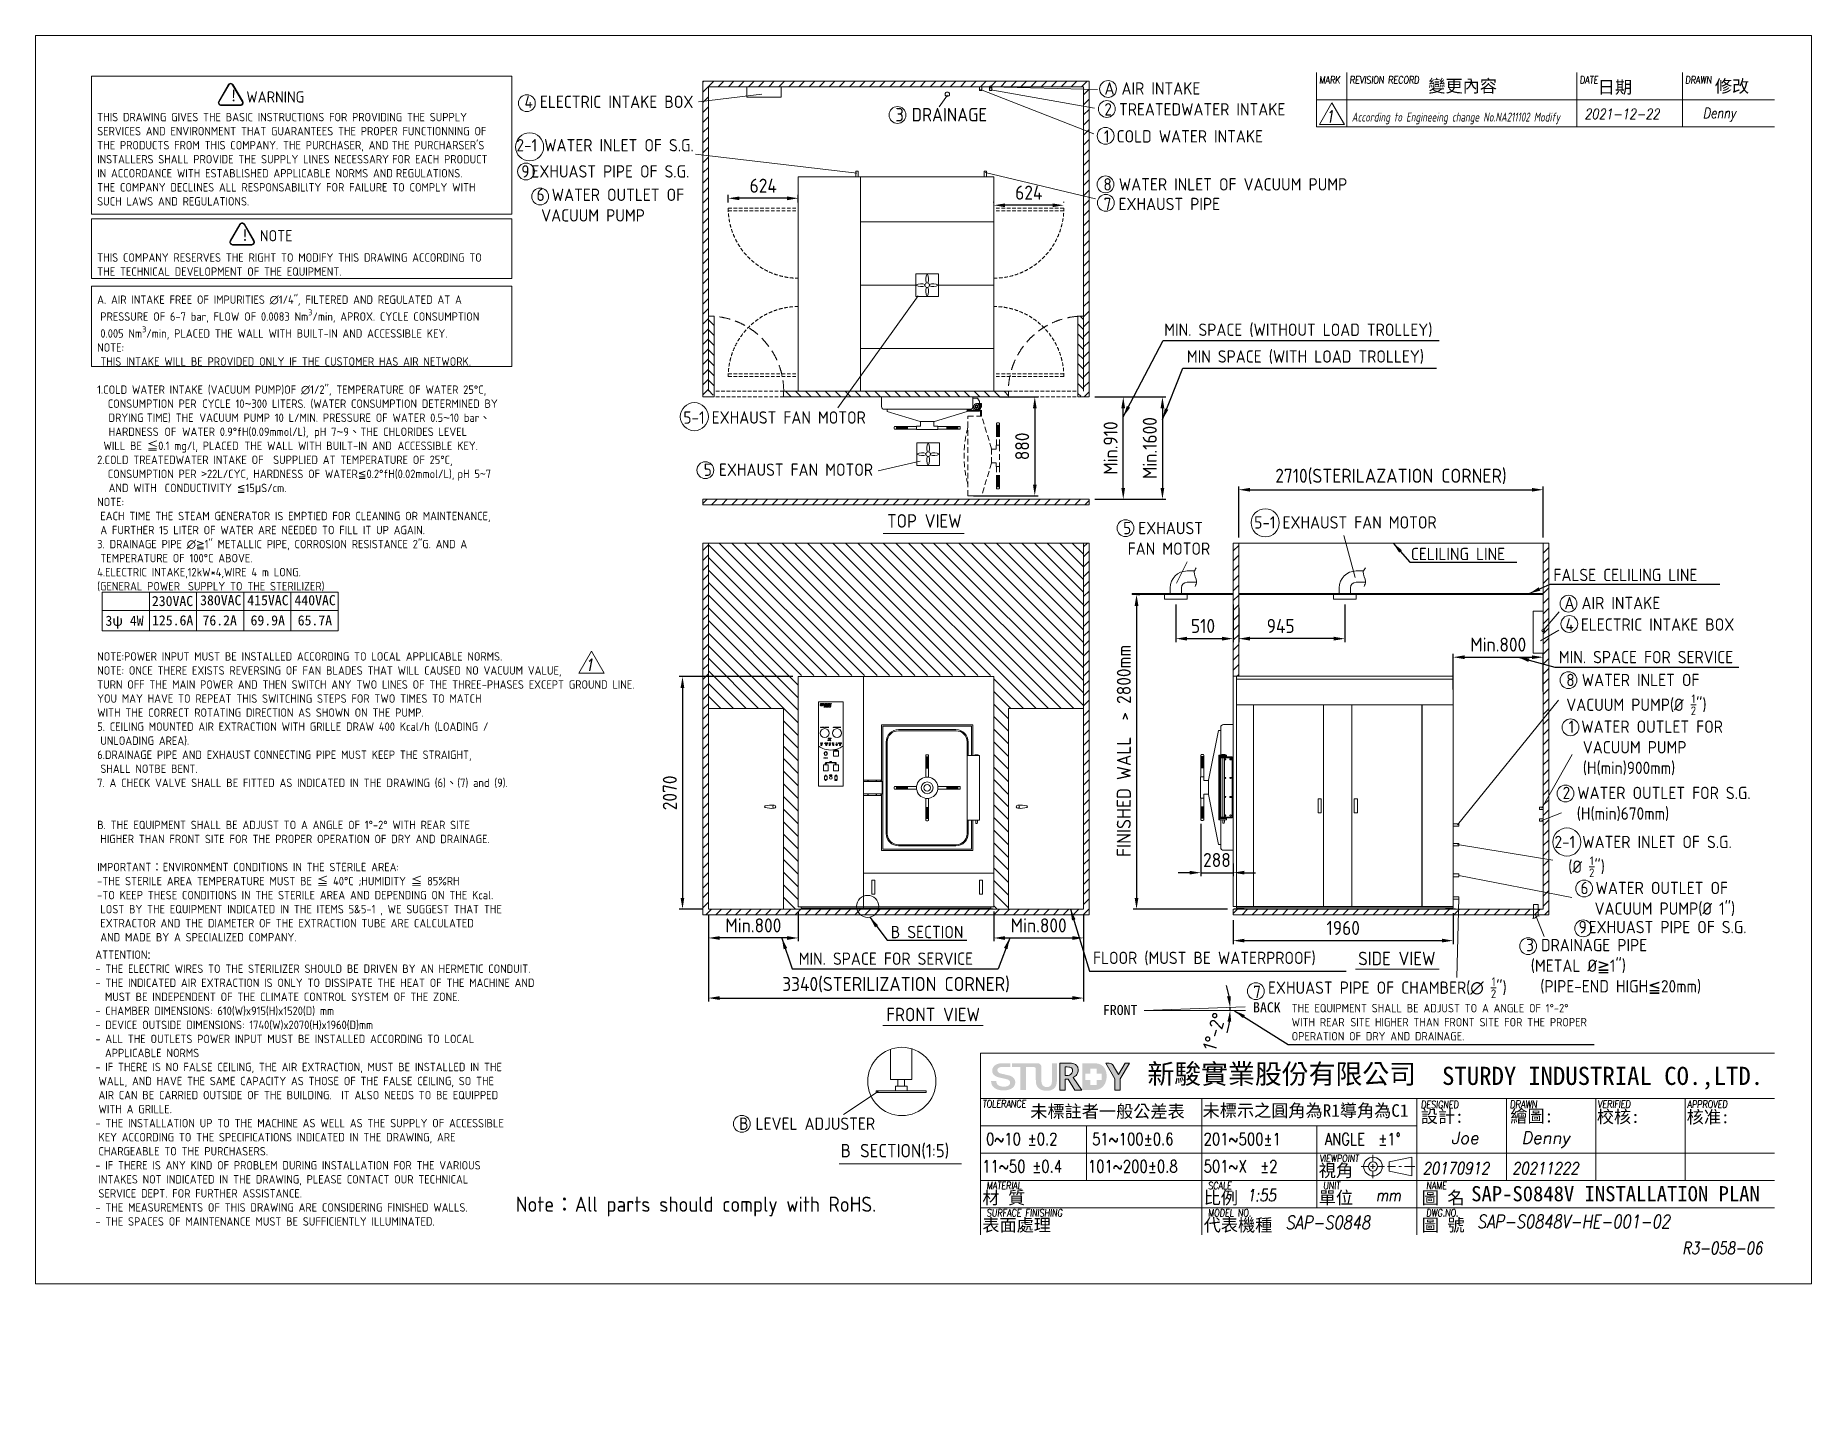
# Model space of a CAD drawing. Header units: millimetres. Extents: x -96603 to 124772, y -7961 to 11116.
# Drawn here: x 0 to 15811, y -1215 to 11116 of the extents above; entities that cross this region are included whole.
import ezdxf

# ---------------------------------------------------------------- set-up
doc = ezdxf.new("R2010")
doc.units = ezdxf.units.MM
doc.linetypes.add('HIDDEN', pattern=[9.525, 6.35, -3.175])
doc.layers.get('0').update_dxf_attribs({"lineweight": 15})
for name, color, linetype, lineweight in [('D', 3, 'Continuous', 13), ('F', 7, 'Continuous', 15), ('H', 2, 'HIDDEN', 15), ('S', 4, 'Continuous', 15), ('T', 4, 'Continuous', 15), ('標註', 5, 'Continuous', 9)]:
    doc.layers.add(name, color=color, linetype=linetype, lineweight=lineweight)
doc.layers.add('圖層 2', color=7, linetype='Continuous')
doc.styles.get("Standard").update_dxf_attribs({"font": 'KAIU.TTF'})
doc.styles.add('STU25', font='isocp2.shx')
doc.styles.add('Text', font='romans.shx', dxfattribs={"width": 0.8, "oblique": 10})
doc.dimstyles.new('STU25', dxfattribs={"dimscale": 50, "dimtxt": 2.5, "dimasz": 2, "dimexe": 0.6, "dimexo": 1, "dimgap": 1, "dimtad": 1, "dimdsep": 46, "dimtxsty": 'STU25', "dimcen": 2, "dimazin": 2, "dimtfac": 1, "dimtmove": 0, "dimatfit": 3, "dimfxl": 0, "dimtolj": 1, "dimtzin": 0, "dimarcsym": 0})
doc.dimstyles.new('STU25$7', dxfattribs={"dimscale": 50, "dimtxt": 2.5, "dimasz": 2, "dimexe": 1.25, "dimexo": 0.625, "dimgap": 1, "dimtad": 1, "dimdec": 4, "dimdsep": 46, "dimtxsty": 'STU25', "dimcen": 2.5, "dimazin": 2, "dimtfac": 1, "dimtdec": 4, "dimtmove": 0, "dimatfit": 3, "dimfxl": 0, "dimtolj": 1, "dimtzin": 0, "dimarcsym": 0})

msp = doc.modelspace()

# ---------------------------------------------------------------- texts
at = {"layer": 'D', "color": 4}
msp.add_text('SAP-S0848V INSTALLATION PLAN', height=134.90566, dxfattribs=at).set_placement((12781.346, 736.277))
at = {"layer": 'D', "color": 11, "attachment_point": 1, "style": 'STU25'}
for s, insert, char_height in [('{\\f標楷體|b0|i0|c136|p65;!}', (1729.364, 10630.823), 100), ('WARNING', (1877.392, 10618.883), 100), ('{\\A1;}\\P{\\A1;\\fDFKai-SB|b0|i0|c136|p65; }\\P{\\A1;\\Fisocp2.shx;THIS DRAWING GIVES THE BASIC INSTRUCTIONS FOR PROVIDING THE SUPPLY }\\P{\\A1;\\Fisocp2.shx;SERVICES AND ENVIRONMENT THAT GUARANTEES THE PROPER FUNCTIONNING OF }\\P{\\A1;\\Fisocp2.shx;THE PRODUCTS FROM THIS COMPANY. THE PURCHASER, AND}{\\A1;\\F???; }{\\A1;\\Fisocp2.shx;THE PURCHARSER\'S }\\P{\\A1;\\Fisocp2.shx;INSTALLERS SHALL PROVIDE THE SUPPLY LlNES NECESSARY}{\\A1;\\F???; }{\\A1;\\Fisocp2.shx;FOR EACH PRODUCT }\\P{\\A1;\\Fisocp2.shx;IN ACCORDANCE WITH ESTABLlSHED APPLlCABLE NORMS AND}{\\A1;\\F???; }{\\A1;\\Fisocp2.shx;REGULATIONS. }\\P{\\A1;\\Fisocp2.shx;THE COMPANY DECLlNES ALL RESPONSABILlTY FOR FAILURE TO COMPLY WITH }\\P{\\A1;\\Fisocp2.shx;SUCH LAWS AND REGULATIONS.}\\P{\\A1;\\Fisocp2.shx;}\\P{\\A1;\\Fisocp2.shx;}\\P{\\A1;\\Fisocp2.shx;}\\P{\\A1;\\Fisocp2.shx;THIS COMPANY RESERVES THE RIGHT TO MODIFY THIS DRAWING ACCORDING TO }\\P{\\A1;\\Fisocp2.shx;THE TECHNICAL DEVELOPMENT OF THE EQUIPMENT.}\\P{\\A1;\\Fisocp2.shx;}\\P{\\A1;\\Fisocp2.shx;A. AIR INTAKE FREE OF IMPURITIES ∅1/4"}{\\A1;\\fISOCP2|b0|i1|c0|p2;, }{\\A1;\\Fisocp2.shx;FILTERED AND REGULATED AT A }\\P{\\A1;\\F???; }{\\A1;\\Fisocp2.shx;PRESSURE OF 6-7 bar, FLOW OF 0.0083 Nm{\\A1;\\Fisocp2.shx;\\H0.70000x;\\S3^ ;}/min, APROX. CYCLE CONSUMPTION }\\P{\\A1;\\F???; }{\\A1;\\Fisocp2.shx;0.005 Nm{\\A1;\\Fisocp2.shx;\\H0.70000x;\\S3^ ;}/min, PLACED THE WALL WITH BUILT-IN AND ACCESSIBLE KEY.}\\P{\\A1;\\Fisocp2.shx;NOTE:}\\P{\\A1;\\F???; }{\\A1;\\Fisocp2.shx;THIS INTAKE WILL BE PROVIDED ONLY IF THE CUSTOMER HAS AIR NETWORK.}\\P{\\A1;\\Fisocp2.shx;}\\P{\\A1;\\Fisocp2.shx;1.COLD WATER INTAKE (VACUUM PUMP)OF ∅1/2", TEMPERATURE OF WATER 25°C,}\\P{\\A1;\\fDFKai-SB|b0|i0|c136|p2; }{\\A1;\\Fisocp2.shx; CONSUMPTION PER}{\\A1;\\fDFKai-SB|b0|i0|c136|p2; }{\\A1;\\Fisocp2.shx;CYCLE 10}{\\A1;\\f@Arial Unicode MS|b0|i0|c136|p34;~}{\\A1;\\Fisocp2.shx;300 LITERS. (WATER CONSUMPTION DETERMINED BY}\\P{\\A1;\\f@Arial Unicode MS|b0|i0|c136|p2;  }{\\A1;\\Fisocp2.shx; DRYING}{\\A1;\\f@Arial Unicode MS|b0|i0|c136|p2; }{\\A1;\\Fisocp2.shx;TIME) THE}{\\A1;\\fDFKai-SB|b0|i0|c136|p2; }{\\A1;\\Fisocp2.shx;VACUUM PUMP 10 L/MIN. PRESSURE OF WATER 0.5}{\\A1;\\f@Arial Unicode MS|b0|i0|c136|p34;~}{\\A1;\\Fisocp2.shx;10 bar}{\\A1;\\fDFKai-SB|b0|i0|c136|p65;、}\\P{\\A1;\\fDFKai-SB|b0|i0|c136|p65;  }{\\A1;\\Fisocp2.shx;HARDNESS}{\\A1;\\fDFKai-SB|b0|i0|c136|p2; }{\\A1;\\Fisocp2.shx;OF}{\\A1;\\fDFKai-SB|b0|i0|c136|p2; }{\\A1;\\Fisocp2.shx;WATER 0.9°fH(0.09mmol/L),}{\\A1;\\fDFKai-SB|b0|i0|c136|p2; }{\\A1;\\Fisocp2.shx;pH 7}{\\A1;\\f@Arial Unicode MS|b0|i0|c136|p34;~}{\\A1;\\Fisocp2.shx;9}{\\A1;\\fDFKai-SB|b0|i0|c136|p65;、}{\\A1;\\Fisocp2.shx;THE CHLORIDES LEVEL }\\P{\\A1;\\F???;  }{\\A1;\\Fisocp2.shx;WILL BE }{\\A1;\\fDFKai-SB|b0|i0|c136|p65;≦}{\\A1;\\Fisocp2.shx;0.1 mg/l, PLACED}{\\A1;\\fDFKai-SB|b0|i0|c136|p2; }{\\A1;\\Fisocp2.shx;THE WALL WITH BUILT-IN AND}{\\A1;\\fDFKai-SB|b0|i0|c136|p2; }{\\A1;\\Fisocp2.shx;ACCESSIBLE KEY.}\\P{\\A1;\\Fisocp2.shx;2.COLD TREATEDWATER INTAKE OF  SUPPLIED AT TEMPERATURE OF 25°C,}\\P{\\A1;\\Fisocp2.shx; }{\\A1;\\fDFKai-SB|b0|i0|c136|p2; }{\\A1;\\Fisocp2.shx;CONSUMPTION PER }{\\A1;\\fDFKai-SB|b0|i0|c136|p65;>}{\\A1;\\Fisocp2.shx;22L/CYC, HARDNESS OF WATER}{\\A1;\\fPMingLiU|b0|i0|c136|p16;≦}{\\A1;\\Fisocp2.shx;0.2°fH(0.02mmol/L),}{\\A1;\\fPMingLiU|b0|i0|c136|p2; }{\\A1;\\Fisocp2.shx;pH 5}{\\A1;\\fDFKai-SB|b0|i0|c136|p65;~}{\\A1;\\Fisocp2.shx;7}\\P{\\A1;\\fDFKai-SB|b0|i0|c136|p2;  }{\\A1;\\Fisocp2.shx;AND WITH }{\\A1;\\F???; }{\\A1;\\Fisocp2.shx;CONDUCTIVITY }{\\A1;\\fPMingLiU|b0|i0|c136|p16;≦}{\\A1;\\Fisocp2.shx;15}{\\A1;\\fPMingLiU|b0|i0|c136|p16;μ}{\\A1;\\Fisocp2.shx;S/cm.}\\P{\\A1;\\Fisocp2.shx;NOTE:}\\P{\\A1;\\F????; }{\\A1;\\Fisocp2.shx;EACH TIME THE STEAM GENERATOR IS EMPTIED FOR CLEANING OR MAINTENANCE, }\\P{\\A1;\\F????; }{\\A1;\\Fisocp2.shx;A FURTHER 15 LITER OF WATER ARE NEEDED TO FILL IT UP AGAIN.}\\P{\\A1;\\Fisocp2.shx;3. DRAINAGE PIPE ∅}{\\A1;\\fPMingLiU|b0|i0|c136|p16;≧}{\\A1;\\Fisocp2.shx;1" METALLIC PIPE, CORROSION RESISTANCE 2"G. AND A }\\P{\\A1;\\F???; }{\\A1;\\Fisocp2.shx;TEMPERATURE OF 100°C ABOVE.}\\P{\\A1;\\Fisocp2.shx;4.ELECTRIC INTAKE,12kW*4,WIRE 4 m LONG. }\\P{\\A1;\\Fisocp2.shx;(GENERAL POWER }{\\A1;\\F???; }{\\A1;\\Fisocp2.shx;SUPPLY TO THE STERILIZER)}\\P{\\A1;\\Fisocp2.shx;}\\P{\\A1;\\Fisocp2.shx;}\\P{\\A1;\\Fisocp2.shx;}\\P{\\A1;\\Fisocp2.shx;}\\P{\\A1;\\Fisocp2.shx;NOTE:POWER INPUT MUST BE INSTALLED ACCORDING TO LOCAL APPLICABLE NORMS.}\\P{\\A1;NOTE: ONCE THERE EXISTS REVERSING OF FAN BLADES THAT WILL CAUSED NO VACUUM VALUE, }\\P{\\A1;TURN OFF THE MAIN POWER AND THEN SWITCH ANY TWO LINES OF THE THREE-PHASES EXCEPT GROUND LINE. }\\P{\\A1;YOU MAY HAVE TO REPEAT THIS SWITCHING STEPS FOR TWO TIMES TO MATCH }\\P{\\A1;WITH THE CORRECT ROTATING DIRECTION AS SHOWN ON THE PUMP. }\\P{\\A1;\\Fisocp2.shx;5. CEILING MOUNTED AIR EXTRACTION WITH GRILLE DRAW 400 Kcal/h (LOADING / }\\P{\\A1;\\F???; }{\\A1;\\Fisocp2.shx;UNLOADING AREA).}\\P{\\A1;\\Fisocp2.shx;6.DRAINAGE PIPE AND EXHAUST}{\\A1;\\F????; }{\\A1;\\Fisocp2.shx;CONNECTING PIPE MUST KEEP THE STRAIGHT,}\\P{\\A1;\\F????; }{\\A1;\\Fisocp2.shx;SHALL NOTBE BENT.}\\P{\\A1;\\Fisocp2.shx;7. A CHECK VALVE SHALL BE FITTED AS INDICATED IN THE DRAWING (6)}{\\A1;\\fPMingLiU|b0|i0|c136|p16;、}{\\A1;\\Fisocp2.shx;(7) and (9).}\\P{\\A1;\\Fisocp2.shx;}\\P{\\A1;\\Fisocp2.shx;}\\P{\\A1;\\Fisocp2.shx;B. THE EQUIPMENT SHALL BE ADJUST TO A ANGLE OF 1°-2° WITH REAR SITE }\\P{\\A1;\\F???; }{\\A1;\\Fisocp2.shx;HIGHER THAN FRONT SITE FOR THE PROPER OPERATION OF DRY AND DRAINAGE.}\\P{\\A1;\\Fisocp2.shx;}\\P{\\A1;\\Fisocp2.shx;IMPORTANT}{\\A1;\\fDFKai-SB|b0|i0|c136|p65;：}{\\A1;\\Fisocp2.shx;ENVIRONMENT CONDITIONS IN THE STERILE AREA:}\\P{\\A1;\\Fisocp2.shx;-THE STERILE AREA TEMPERATURE MUST BE }{\\A1;\\fDFKai-SB|b0|i0|c136|p65;≦}{\\A1;\\Fisocp2.shx; 40°C ;HUMIDITY }{\\A1;\\fDFKai-SB|b0|i0|c136|p65;≦}{\\A1;\\Fisocp2.shx; 85%RH}\\P{\\A1;\\Fisocp2.shx;-TO KEEP THESE CONDITIONS IN THE STERILE AREA AND DEPENDING ON THE Kcal. }\\P{\\A1;\\F???; }{\\A1;\\Fisocp2.shx;LOST BY THE EQUIPMENT INDICATED IN THE ITEMS 5&5-1 , WE SUGGEST THAT THE }\\P{\\A1;\\F???; }{\\A1;\\Fisocp2.shx;EXTRACTOR AND THE DIAMETER OF THE EXTRACTION TUBE ARE CALCULATED }\\P{\\A1;\\F???; }{\\A1;\\Fisocp2.shx;AND MADE BY A SPECIALIZED COMPANY.}', (549.138, 10677.276), 75), ('{\\f標楷體|b0|i0|c136|p65;!}', (1830.907, 9389), 100), ('NOTE', (1997.491, 9383.67), 100), ('{\\f標楷體|b0|i0|c136|p65;230VAC}', (1036.107, 6126.052), 90), ('{\\f標楷體|b0|i0|c136|p65;380VAC}', (1465.566, 6133.475), 90), ('{\\f標楷體|b0|i0|c136|p65;415VAC}', (1885.566, 6133.475), 90), ('{\\f標楷體|b0|i0|c136|p65;440VAC}', (2305.566, 6133.475), 90), ('{\\f標楷體|b0|i0|c136|p65;3ψ 4W}', (622.784, 5950.805), 90), ('{\\fDFKai-SB|b0|i0|c136|p65;125.6A}', (1037.062, 5954.009), 90), ('{\\fDFKai-SB|b0|i0|c136|p65;76.2A}', (1486.475, 5954.009), 90), ('{\\fDFKai-SB|b0|i0|c136|p65;69.9A}', (1914.396, 5954.009), 90), ('{\\fDFKai-SB|b0|i0|c136|p65;65.7A}', (2334.209, 5954.009), 90), ('\\PATTENTION{\\fArial|b0|i0|c0|p34;:\\P}- THE ELECTRIC WIRES TO THE STERILIZER SHOULD BE DRIVEN BY AN HERMETIC CONDUIT.  \\P- THE INDICATED AIR EXTRACTION IS ONLY TO DISSIPATE THE HEAT OF THE MACHINE AND \\P  MUST BE INDEPENDENT OF THE CLIMATE CONTROL SYSTEM OF THE ZONE.\\P- CHAMBER DIMENSIONS: 610(W)x915(H)x1520(D) mm\\P- DEVICE OUTSIDE DIMENSIONS: 1740(W)x2070(H)x1960(D)mm\\P- ALL THE OUTLETS POWER INPUT MUST BE INSTALLED ACCORDING TO LOCAL \\P  APPLICABLE NORMS\\P- IF THERE IS NO FALSE CEILING, THE AIR EXTRACTION, MUST BE INSTALLED IN THE \\P{\\f???|b0|i0|c0|p65; }WALL, AND HAVE THE SAME CAPACITY AS THOSE OF THE FALSE CEILING, SO THE \\P{\\f???|b0|i0|c0|p65; }AIR CAN BE CARRIED OUTSIDE OF THE BUILDING.  IT ALSO NEEDS TO BE EQUIPPED \\P{\\f???|b0|i0|c0|p65; }WITH A GRILLE.\\P- THE INSTALLATION UP TO THE MACHINE AS WELL AS THE SUPPLY OF ACCESSIBLE \\P{\\f???|b0|i0|c0|p65; }KEY ACCORDING TO THE SPECIFICATIONS INDICATED IN THE DRAWING, ARE \\P{\\f???|b0|i0|c0|p65; }CHARGEABLE TO THE PURCHASERS. \\P- IF THERE IS ANY KIND OF PROBLEM DURING INSTALLATION FOR THE VARIOUS \\P{\\f???|b0|i0|c0|p65; }INTAKES NOT INDICATED IN THE DRAWING, PLEASE CONTACT OUR TECHNICAL \\P{\\f???|b0|i0|c0|p65; }SERVICE DEPT. FOR FURTHER ASSISTANCE.\\P- THE MEASUREMENTS OF THIS DRAWING ARE CONSIDERING FINISHED WALLS.\\P- THE SPACES OF MAINTENANCE MUST BE SUFFICIENTLY ILLUMINATED.', (532.419, 3094.737), 75)]:
    msp.add_mtext(s, dxfattribs=dict(at, insert=insert, char_height=char_height))
at = {"layer": 'D', "attachment_point": 1}
for s, insert, char_height in [('{\\Fisocp2|c136;\\C3;A AIR INTAKE}', (9516.67, 10699.956), 110), ('{\\Fisocp2|c136;\\C3;4 \\C256;ELECTRIC INTAKE BOX}', (4353.371, 10580.719), 110), ('{\\Fisocp2|c136;\\C3;3 DRAINAGE}', (7655.114, 10471.483), 120), ('{\\Fisocp3|c136;\\C3;2 \\Fisocp2|c136;TREATEDWATER INTAKE}', (9515.625, 10513.924), 110), ('{\\Fisocp3|c136;\\C3;2\\Fisocp2|c136;-1\\Fisocp3|c136; \\Fisocp2|c136;WATER INLET OF S.G.}', (4281.834, 10194.384), 110), ('{\\Fisocp2|c136;\\C3;1 \\C256;COLD WATER INTAKE }', (9512.355, 10273.546), 110), ('{\\Fisocp2|c136;\\C3;9\\f???|b0|i0|c0|p65;\\H0.4x; \\Fisocp2|c136;\\H2.5x;\\C256;EXHUAST PIPE OF S.G.}', (4324.986, 9961.332), 110), ('{\\Fisocp2|c136;\\C3;8 WATER INLET OF VACUUM PUMP}', (9506.961, 9845.994), 110), ('{\\Fisocp2|c136;\\C3;6 WATER OUTLET OF \\P\\f???|b0|i0|c0|p65; \\Fisocp2|c0;VACUUM PUMP}', (4460.86, 9753.046), 110), ('{\\Fisocp2|c136;\\C3;7 EXHAUST PIPE}', (9509.623, 9671.025), 110), ('{\\Fisocp2|c136;\\C3;MIN. SPACE (WITHOUT LOAD TROLLEY)}', (10048.338, 8551.624), 110), ('{\\Fisocp2|c136;\\C3;MIN SPACE (WITH LOAD TROLLEY)}', (10250.026, 8313.312), 110), ('{\\Fisocp2|c136;\\C3;5-1 EXHAUST FAN MOTOR}', (5768.082, 7769.862), 110), ('{\\Fisocp2|c136;\\C3;5 EXHAUST FAN MOTOR}', (5949.407, 7305.235), 110), ('{\\Fisocp2|c136;\\C11;TOP VIEW}', (7581.046, 6854.328), 120), ('{\\Fisocp2|c136;\\C3;5-1 EXHAUST FAN MOTOR}', (10850.191, 6835.965), 110), ('{\\Fisocp2|c136;\\C3;5 \\C256;EXHAUST \\P\\f???|b0|i0|c0|p65; \\Fisocp2|c0;FAN MOTOR}', (9683.043, 6785.598), 110), ('{\\Fisocp2|c136;\\C3;CELILING LINE}', (12244.522, 6554.872), 110), ('{\\Fisocp2|c136;\\C3;FALSE CELILING LINE}', (13513.804, 6368.397), 110), ('{\\Fisocp2|c136;\\C3;A AIR INTAKE}', (13611.78, 6118.271), 110), ('{\\Fisocp2|c136;\\C3;4 ELECTRIC INTAKE BOX}', (13620.503, 5926.503), 110), ('{\\Fisocp2|c136;\\C3;MIN. SPACE FOR SERVICE}', (13561.765, 5636.7), 110), ('{\\Fisocp3|c136;\\C3;2\\Fisocp2|c136;-1\\Fisocp3|c136; \\A1;\\Fisocp2|c136;\\C256;WATER INLET OF S.G.\\P\\f????|b0|i0|c0|p54;   \\Fisocp2|c136;(%%C \\H0.7x;\\S1/2;\\H1.4286x;")}', (13523.054, 3990.716), 110), ('{\\Fisocp2|c136;\\C3;6 \\C256;WATER OUTLET OF  \\P  VACUUM PUMP(%%C 1")}', (13754.321, 3580.941), 110), ('{\\Fisocp2|c136;\\C3;B SECTION}', (7614.219, 3188.894), 110), ('{\\Fisocp2|c136;\\C3;9\\f???|b0|i0|c0|p65;\\H0.4x; \\A1;\\Fisocp2|c136;\\H2.5x;\\C256;EXHUAST PIPE OF S.G.}', (13737.567, 3232.935), 110), ('{\\Fisocp2|c136;\\C3;3 DRAINAGE PIPE \\P\\f???|b0|i0|c0|p65; \\Fisocp2|c0;(METAL %%C\\fPMingLiU|b0|i0|c136|p32;≧\\Fisocp2|c136;1")\\P  (PIPE-END HIGH\\fPMingLiU|b0|i0|c136|p32;≦\\Fisocp2|c136;20mm)}', (13270.85, 3072.609), 110), ('{\\Fisocp2|c136;FLOOR (MUST BE WATERPROOF)}', (9414.932, 2958.72), 110), ('{\\Fisocp2|c136;\\C11;SIDE VIEW}', (11775.444, 2958.291), 120), ('{\\Fisocp2|c136;\\C11;FRONT VIEW}', (7574.024, 2459.519), 120), ('FRONT', (9503.429, 2484.523), 90), ('{\\f標楷體|b0|i0|c136|p2;BACK}', (10839.848, 2508.442), 90), ('{\\Fisocp2.shx;\\C3;THE EQUIPMENT SHALL BE ADJUST TO A ANGLE OF 1%%d-2%%d\\PWITH REAR\\f標楷體|b0|i0|c136|p2; \\Fisocp2.shx;SITE HIGHER THAN FRONT SITE FOR THE PROPER \\POPERATION OF DRY AND DRAINAGE.}', (11183.123, 2493.367), 75), ('{\\Fisocp2|c136;\\C3;B LEVEL ADJUSTER}', (6263.706, 1482.236), 110), ('{\\Fisocp2|c136;\\C11;B\\fDFKai-SB|b0|i0|c136|p65; \\Fisocp2|c136;SECTION(1:5)}', (7167.591, 1247.207), 120)]:
    msp.add_mtext(s, dxfattribs=dict(at, insert=insert, char_height=char_height))
at = {"layer": 'D', "insert": (13628.001, 5433.024), "char_height": 110, "width": 2042.61669, "attachment_point": 1}
msp.add_mtext('\\A1;{\\Fisocp2|c136;\\C3;8 \\C256;WATER INLET OF \\PVACUUM PUMP(%%C \\H0.7x;\\S1/2;\\H1.4286x;")}', dxfattribs=at)
at = {"layer": 'D', "char_height": 110, "attachment_point": 1, "style": 'STU25'}
for s, insert in [('1 WATER OUTLET FOR \\P  VACUUM PUMP\\P  (H(min)900mm)', (13649.257, 5017.292)), ('2 WATER OUTLET FOR S.G.\\P  (H(min)670mm)', (13595.258, 4427.346)), ('7 {\\A1;EXHUAST PIPE OF CHAMBER(∅ {\\A1;\\H0.70000x;\\S1/2;}}{\\A1;\\H1.00002x;")}', (10840.538, 2730.759))]:
    msp.add_mtext(s, dxfattribs=dict(at, insert=insert))
at = {"layer": 'D', "color": 11, "insert": (6794.482, 2951.458), "char_height": 110, "attachment_point": 1}
msp.add_mtext('{\\Fisocp2|c136;\\C3;MIN. SPACE FOR SERVICE}', dxfattribs=at)
at = {"layer": 'D', "color": 0, "insert": (4275.61, 777.672), "char_height": 135.00867, "attachment_point": 1, "style": 'STU25'}
msp.add_mtext('Note{\\f標楷體|b0|i0|c136|p65;：}All parts should comply with RoHS.', dxfattribs=at)
at = {"layer": 'F', "color": 1, "lineweight": 15, "style": 'Text', "oblique": 5, "width": 0.8}
for s, height, p in [('MARK', 64.7547, (11429.078, 10688.72)), ('REVISION RECORD', 64.75472, (11698.889, 10688.72)), ('DATE', 64.7547, (13747.261, 10688.72)), ('DRAWN', 64.7547, (14687.077, 10688.72)), ('TOLERANCE', 64.7547, (8430.362, 1571.931)), ('DESIGNED', 64.7547, (12334.035, 1565.553)), ('DRAWN', 67.2071, (13125.416, 1566.756)), ('VERIFIED', 64.7547, (13907.194, 1569.763)), ('APPROVED', 64.7547, (14704.729, 1568.266)), ('VIEWPOINT', 64.7547, (11430.756, 1086.271)), ('MATERIAL', 64.7547, (8467.603, 843.44)), ('SCALE', 64.7547, (10438.372, 843.44)), ('UNIT', 64.7547, (11462.508, 843.44)), ('NAME', 64.7547, (12379.515, 843.44)), ('SURFACE FINISHING', 64.75472, (8467.603, 600.61)), ('MODEL NO.', 64.7547, (10438.372, 600.61)), ('DWG.NO.', 64.7547, (12379.515, 600.61))]:
    msp.add_text(s, height=height, dxfattribs=at).set_placement(p)
at = {"layer": 'F', "lineweight": -3}
for s, height, p in [('變更內容', 112.0118, (12399.718, 10611.392)), ('日期', 112.0118, (13908.481, 10600.72)), ('修改', 112.0118, (14950.799, 10609.258)), ('未標註者一般公差表', 112.0118, (8856.026, 1481.277)), ('未標示之圓角為R1導角為C1', 112.01183, (10389.906, 1488.53)), ('設計:', 112.0118, (12332.504, 1435.754)), ('繪圖:', 112.0118, (13129.902, 1438.829)), ('校核:', 112.0118, (13899.937, 1434.046)), ('核准:', 112.0118, (14699.965, 1431.047)), ('視角', 112.0118, (11424.112, 954.562)), ('材 質', 112.0118, (8429.207, 711.732)), ('比例', 112.0118, (10399.976, 711.732)), ('單位', 112.0118, (11424.112, 711.732)), ('圖 名', 112.0118, (12341.119, 711.732)), ('表面處理', 112.0118, (8429.207, 468.901)), ('代表機種', 112.0118, (10399.976, 468.901)), ('圖 號', 112.0118, (12341.119, 468.901))]:
    msp.add_text(s, height=height, dxfattribs=at).set_placement(p)
at = {"layer": 'F', "lineweight": 20, "style": 'Text', "width": 0.8}
for s, height, p in [('0~10 ±0.2', 107.9245, (8462.171, 1236.362)), ('51~100±0.6', 107.9245, (9406.511, 1236.362)), ('201~500±1', 107.9245, (10399.548, 1236.362)), ('ANGLE  ±1%%D', 107.92453, (11476.48, 1236.362)), ('11~50 ±0.4', 107.9245, (8429.103, 993.532)), ('101~200±0.8', 107.92453, (9369.309, 993.532)), ('501~X  ±2', 107.9245, (10399.548, 993.532))]:
    msp.add_text(s, height=height, dxfattribs=at).set_placement(p)
at = {"layer": 'T', "lineweight": 20, "style": 'Text', "oblique": 10, "width": 0.8}
for s, height, p in [('1', 107.925, (11484.058, 10341.78)), ('2021-12-22', 92, (13789.651, 10371.891)), ('Denny', 92, (14844.133, 10380.155)), ('1', 107.925, (4892.051, 5458.241)), ('20170912', 107.9245, (12349.956, 976.368)), ('20211222', 107.9245, (13145.899, 976.368)), ('1:55', 107.9245, (10784.682, 736.732)), ('mm', 107.9245, (11931.82, 737.038)), ('SAP-S0848', 118.717, (11128.794, 487.783)), ('SAP-S0848V-HE-001-02', 118.71698, (12834.055, 496.668))]:
    msp.add_text(s, height=height, dxfattribs=at).set_placement(p)
at = {"layer": 'T', "lineweight": 20, "style": 'Text', "oblique": 10}
for s, p in [('Joe', (12603.207, 1246.781)), ('Denny', (13229.237, 1248.546))]:
    msp.add_text(s, height=107.9245, dxfattribs=at).set_placement(p)
at = {"layer": 'T', "linetype": 'Continuous', "lineweight": 20, "attachment_point": 1, "style": 'Text'}
for s, insert, char_height in [('{\\Fisocp2.shx|c136;According to Engineeing change No.NA211102 Modify}', (11718.613, 10430.014), 80), ('R3-058-06', (14660.744, 374.166), 107.9245)]:
    msp.add_mtext(s, dxfattribs=dict(at, insert=insert, char_height=char_height))
at = {"layer": '標註', "char_height": 20, "attachment_point": 1}
for insert in [(6114.639, -1153.623), (6260.562, -1215.338)]:
    msp.add_mtext('\\A1;', dxfattribs=dict(at, insert=insert))

# ---------------------------------------------------------------- blocks, each defined once
blk = doc.blocks.new('新駿LOGO')
at = {"layer": 'F'}
h = blk.add_hatch(color=256, dxfattribs=at)
edge = h.paths.add_edge_path()
edge.add_spline(control_points=[(-529.05, -442.14), (-529.05, -442.31), (-529.02, -442.45), (-528.95, -442.56), (-528.89, -442.68), (-528.8, -442.78), (-528.69, -442.85), (-528.57, -442.93), (-528.44, -442.98), (-528.29, -443.01), (-528.15, -443.05), (-527.99, -443.07), (-527.81, -443.07), (-527.62, -443.07), (-527.47, -443.05), (-527.33, -443.01), (-527.2, -442.97), (-527.09, -442.92), (-527.01, -442.86), (-526.93, -442.8), (-526.87, -442.73), (-526.83, -442.65), (-526.8, -442.57), (-526.78, -442.49), (-526.78, -442.41), (-526.78, -442.25), (-526.82, -442.13), (-526.91, -442.05), (-526.99, -441.97), (-527.08, -441.91), (-527.18, -441.88), (-527.36, -441.83), (-527.56, -441.77), (-527.79, -441.72), (-528.02, -441.67), (-528.3, -441.61), (-528.64, -441.53), (-528.85, -441.48), (-529.02, -441.41), (-529.16, -441.34), (-529.3, -441.26), (-529.41, -441.17), (-529.5, -441.07), (-529.58, -440.98), (-529.64, -440.87), (-529.67, -440.77), (-529.7, -440.66), (-529.72, -440.55), (-529.72, -440.43), (-529.72, -440.22), (-529.67, -440.03), (-529.57, -439.87), (-529.46, -439.71), (-529.33, -439.58), (-529.16, -439.47), (-528.99, -439.37), (-528.85, -439.31), (-528.64, -439.26), (-528.43, -439.21), (-528.13, -439.2), (-527.91, -439.2), (-527.66, -439.2), (-526.73, -439.2), (-526.73, -439.2), (-526.73, -439.2), (-526.73, -439.81), (-526.73, -439.81), (-526.73, -439.81), (-528.14, -439.8), (-528.28, -439.83), (-528.39, -439.85), (-528.48, -439.86), (-528.56, -439.9), (-528.65, -439.94), (-528.72, -440), (-528.78, -440.07), (-528.84, -440.14), (-528.87, -440.23), (-528.87, -440.34), (-528.87, -440.5), (-528.81, -440.62), (-528.7, -440.7), (-528.6, -440.79), (-528.46, -440.85), (-528.28, -440.9), (-528.27, -440.9), (-528.19, -440.92), (-528.07, -440.95), (-527.94, -440.98), (-527.8, -441.01), (-527.65, -441.05), (-527.49, -441.09), (-527.34, -441.12), (-527.19, -441.16), (-527.04, -441.19), (-526.94, -441.21), (-526.87, -441.23), (-526.71, -441.27), (-526.58, -441.34), (-526.46, -441.41), (-526.34, -441.49), (-526.24, -441.58), (-526.16, -441.67), (-526.08, -441.77), (-526.02, -441.88), (-525.98, -441.99), (-525.94, -442.1), (-525.92, -442.22), (-525.92, -442.33), (-525.92, -442.57), (-525.98, -442.78), (-526.09, -442.95), (-526.2, -443.12), (-526.35, -443.26), (-526.53, -443.37), (-526.71, -443.48), (-526.92, -443.55), (-527.15, -443.61), (-527.39, -443.66), (-527.62, -443.68), (-527.87, -443.68), (-528.14, -443.68), (-528.41, -443.65), (-528.65, -443.59), (-528.9, -443.53), (-529.11, -443.44), (-529.3, -443.31), (-529.48, -443.19), (-529.63, -443.03), (-529.74, -442.83), (-529.84, -442.64), (-529.9, -442.41), (-529.91, -442.14), (-529.91, -442.14), (-529.05, -442.14), (-529.05, -442.14)], knot_values=[0, 0, 0, 0, 1, 1, 1, 2, 2, 2, 3, 3, 3, 4, 4, 4, 5, 5, 5, 6, 6, 6, 7, 7, 7, 8, 8, 8, 9, 9, 9, 10, 10, 10, 11, 11, 11, 12, 12, 12, 13, 13, 13, 14, 14, 14, 15, 15, 15, 16, 16, 16, 17, 17, 17, 18, 18, 18, 19, 19, 19, 20, 20, 20, 21, 21, 21, 22, 22, 22, 23, 23, 23, 24, 24, 24, 25, 25, 25, 26, 26, 26, 27, 27, 27, 28, 28, 28, 29, 29, 29, 30, 30, 30, 31, 31, 31, 32, 32, 32, 33, 33, 33, 34, 34, 34, 35, 35, 35, 36, 36, 36, 37, 37, 37, 38, 38, 38, 39, 39, 39, 40, 40, 40, 41, 41, 41, 42, 42, 42, 43, 43, 43, 44, 44, 44, 45, 45, 45, 45], degree=3, periodic=0)
edge = h.paths.add_edge_path()
edge.add_spline(control_points=[(-522.53, -440.14), (-522.54, -440.04), (-522.57, -439.94), (-522.63, -439.9), (-522.77, -439.79), (-522.9, -439.81), (-522.9, -439.81), (-522.9, -439.81), (-523.02, -439.81), (-523.02, -439.81), (-523.02, -439.81), (-524.14, -439.81), (-524.14, -439.81), (-524.14, -439.81), (-524.14, -443.62), (-524.14, -443.62), (-524.14, -443.62), (-525.06, -443.62), (-525.06, -443.62), (-525.06, -443.62), (-525.06, -439.81), (-525.06, -439.81), (-525.06, -439.81), (-526.47, -439.81), (-526.47, -439.81), (-526.47, -439.81), (-526.47, -439.2), (-526.47, -439.2), (-526.47, -439.2), (-522.39, -439.2), (-522.39, -439.2)], knot_values=[5.578051, 5.578051, 5.578051, 5.578051, 6, 6, 6, 7, 7, 7, 8, 8, 8, 9, 9, 9, 10, 10, 10, 11, 11, 11, 12, 12, 12, 13, 13, 13, 14, 14, 14, 15, 15, 15, 15], degree=3, periodic=0)
edge.add_spline(control_points=[(-522.4, -439.2), (-522.31, -439.2), (-522.22, -439.2), (-522.22, -439.2), (-522.22, -439.2), (-521.96, -439.19), (-521.76, -439.41), (-521.58, -439.61), (-521.61, -439.85), (-521.61, -439.85), (-521.61, -439.85), (-521.61, -441.92), (-521.61, -441.92), (-521.61, -442.41), (-521.52, -442.73), (-521.36, -442.89), (-521.19, -443.05), (-520.97, -443.13), (-520.71, -443.13), (-520.45, -443.13), (-520.24, -443.05), (-520.09, -442.89), (-519.93, -442.74), (-519.86, -442.43), (-519.86, -441.98), (-519.86, -441.98), (-519.86, -439.2), (-519.86, -439.2), (-519.86, -439.2), (-519.05, -439.2), (-519.05, -439.2), (-519.05, -439.2), (-519.05, -441.92), (-519.05, -441.92), (-519.05, -442.43), (-519.12, -442.8), (-519.25, -443.02), (-519.38, -443.24), (-519.56, -443.42), (-519.8, -443.54), (-520.05, -443.67), (-520.35, -443.74), (-520.73, -443.74), (-521.09, -443.74), (-521.41, -443.68), (-521.67, -443.56), (-521.93, -443.44), (-522.14, -443.26), (-522.3, -443.03), (-522.45, -442.8), (-522.53, -442.42), (-522.53, -441.91), (-522.53, -441.91), (-522.53, -440.92), (-522.53, -440.14)], knot_values=[0.44538, 0.44538, 0.44538, 0.44538, 1, 1, 1, 2, 2, 2, 3, 3, 3, 4, 4, 4, 5, 5, 5, 6, 6, 6, 7, 7, 7, 8, 8, 8, 9, 9, 9, 10, 10, 10, 11, 11, 11, 12, 12, 12, 13, 13, 13, 14, 14, 14, 15, 15, 15, 16, 16, 16, 17, 17, 17, 17.603917, 17.603917, 17.603917, 17.603917], degree=3, periodic=0)
h = blk.add_hatch(color=256, dxfattribs=at)
edge = h.paths.add_edge_path()
edge.add_spline(control_points=[(-522.22, -439.2), (-522.22, -439.2), (-526.47, -439.2), (-526.47, -439.2)], knot_values=[14, 14, 14, 14, 15, 15, 15, 15], degree=3, periodic=0)
edge.add_spline(control_points=[(-526.47, -439.2), (-526.47, -439.2), (-526.47, -439.81), (-526.47, -439.81)], knot_values=[13, 13, 13, 13, 14, 14, 14, 14], degree=3, periodic=0)
edge.add_spline(control_points=[(-526.47, -439.81), (-526.47, -439.81), (-525.06, -439.81), (-525.06, -439.81)], knot_values=[12, 12, 12, 12, 13, 13, 13, 13], degree=3, periodic=0)
edge.add_spline(control_points=[(-525.06, -439.81), (-525.06, -439.81), (-525.06, -443.62), (-525.06, -443.62)], knot_values=[11, 11, 11, 11, 12, 12, 12, 12], degree=3, periodic=0)
edge.add_spline(control_points=[(-525.06, -443.62), (-525.06, -443.62), (-524.14, -443.62), (-524.14, -443.62)], knot_values=[10, 10, 10, 10, 11, 11, 11, 11], degree=3, periodic=0)
edge.add_spline(control_points=[(-524.14, -443.62), (-524.14, -443.62), (-524.14, -439.81), (-524.14, -439.81)], knot_values=[9, 9, 9, 9, 10, 10, 10, 10], degree=3, periodic=0)
edge.add_spline(control_points=[(-524.14, -439.81), (-524.14, -439.81), (-523.02, -439.81), (-523.02, -439.81)], knot_values=[8, 8, 8, 8, 9, 9, 9, 9], degree=3, periodic=0)
edge.add_spline(control_points=[(-523.02, -439.81), (-523.02, -439.81), (-522.9, -439.81), (-522.9, -439.81)], knot_values=[7, 7, 7, 7, 8, 8, 8, 8], degree=3, periodic=0)
edge.add_spline(control_points=[(-522.9, -439.81), (-522.9, -439.81), (-522.77, -439.79), (-522.63, -439.9)], knot_values=[6, 6, 6, 6, 7, 7, 7, 7], degree=3, periodic=0)
edge.add_spline(control_points=[(-522.63, -439.9), (-522.57, -439.94), (-522.54, -440.04), (-522.53, -440.14)], knot_values=[5.578051, 5.578051, 5.578051, 5.578051, 6, 6, 6, 6], degree=3, periodic=0)
edge.add_spline(control_points=[(-522.53, -440.14), (-522.53, -440.92), (-522.53, -441.91), (-522.53, -441.91)], knot_values=[17, 17, 17, 17, 17.603917, 17.603917, 17.603917, 17.603917], degree=3, periodic=0)
edge.add_spline(control_points=[(-522.53, -441.91), (-522.53, -442.42), (-522.45, -442.8), (-522.3, -443.03)], knot_values=[16, 16, 16, 16, 17, 17, 17, 17], degree=3, periodic=0)
edge.add_spline(control_points=[(-522.3, -443.03), (-522.14, -443.26), (-521.93, -443.44), (-521.67, -443.56)], knot_values=[15, 15, 15, 15, 16, 16, 16, 16], degree=3, periodic=0)
edge.add_spline(control_points=[(-521.67, -443.56), (-521.41, -443.68), (-521.09, -443.74), (-520.73, -443.74)], knot_values=[14, 14, 14, 14, 15, 15, 15, 15], degree=3, periodic=0)
edge.add_spline(control_points=[(-520.73, -443.74), (-520.35, -443.74), (-520.05, -443.67), (-519.8, -443.54)], knot_values=[13, 13, 13, 13, 14, 14, 14, 14], degree=3, periodic=0)
edge.add_spline(control_points=[(-519.8, -443.54), (-519.56, -443.42), (-519.38, -443.24), (-519.25, -443.02)], knot_values=[12, 12, 12, 12, 13, 13, 13, 13], degree=3, periodic=0)
edge.add_spline(control_points=[(-519.25, -443.02), (-519.12, -442.8), (-519.05, -442.43), (-519.05, -441.92)], knot_values=[11, 11, 11, 11, 12, 12, 12, 12], degree=3, periodic=0)
edge.add_spline(control_points=[(-519.05, -441.92), (-519.05, -441.92), (-519.05, -439.2), (-519.05, -439.2)], knot_values=[10, 10, 10, 10, 11, 11, 11, 11], degree=3, periodic=0)
edge.add_spline(control_points=[(-519.05, -439.2), (-519.05, -439.2), (-519.86, -439.2), (-519.86, -439.2)], knot_values=[9, 9, 9, 9, 10, 10, 10, 10], degree=3, periodic=0)
edge.add_spline(control_points=[(-519.86, -439.2), (-519.86, -439.2), (-519.86, -441.98), (-519.86, -441.98)], knot_values=[8, 8, 8, 8, 9, 9, 9, 9], degree=3, periodic=0)
edge.add_spline(control_points=[(-519.86, -441.98), (-519.86, -442.43), (-519.93, -442.74), (-520.09, -442.89)], knot_values=[7, 7, 7, 7, 8, 8, 8, 8], degree=3, periodic=0)
edge.add_spline(control_points=[(-520.09, -442.89), (-520.24, -443.05), (-520.45, -443.13), (-520.71, -443.13)], knot_values=[6, 6, 6, 6, 7, 7, 7, 7], degree=3, periodic=0)
edge.add_spline(control_points=[(-520.71, -443.13), (-520.97, -443.13), (-521.19, -443.05), (-521.36, -442.89)], knot_values=[5, 5, 5, 5, 6, 6, 6, 6], degree=3, periodic=0)
edge.add_spline(control_points=[(-521.36, -442.89), (-521.52, -442.73), (-521.61, -442.41), (-521.61, -441.92)], knot_values=[4, 4, 4, 4, 5, 5, 5, 5], degree=3, periodic=0)
edge.add_spline(control_points=[(-521.61, -441.92), (-521.61, -441.92), (-521.61, -439.85), (-521.61, -439.85)], knot_values=[3, 3, 3, 3, 4, 4, 4, 4], degree=3, periodic=0)
edge.add_spline(control_points=[(-521.61, -439.85), (-521.61, -439.85), (-521.58, -439.61), (-521.76, -439.41)], knot_values=[2, 2, 2, 2, 3, 3, 3, 3], degree=3, periodic=0)
edge.add_spline(control_points=[(-521.76, -439.41), (-521.96, -439.19), (-522.22, -439.2), (-522.22, -439.2)], knot_values=[1, 1, 1, 1, 2, 2, 2, 2], degree=3, periodic=0)
h = blk.add_hatch(color=256, dxfattribs=at)
edge = h.paths.add_edge_path()
edge.add_spline(control_points=[(-518.54, -443.62), (-518.54, -443.62), (-518.54, -439.2), (-518.54, -439.2), (-518.54, -439.2), (-516.88, -439.2), (-516.88, -439.2), (-516.55, -439.2), (-516.29, -439.25), (-516.11, -439.33), (-515.93, -439.41), (-515.79, -439.54), (-515.69, -439.72), (-515.59, -439.89), (-515.54, -440.08), (-515.54, -440.3), (-515.54, -440.56), (-515.61, -440.8), (-515.76, -441.03), (-515.91, -441.26), (-516.12, -441.44), (-516.39, -441.56), (-516.39, -441.56), (-514.95, -443.62), (-514.95, -443.62), (-514.95, -443.62), (-516.07, -443.62), (-516.07, -443.62), (-516.07, -443.62), (-517.17, -441.81), (-517.17, -441.81), (-517.17, -441.81), (-517.67, -441.81), (-517.67, -441.81), (-517.67, -441.81), (-517.67, -443.62), (-517.67, -443.62), (-517.67, -443.62), (-518.54, -443.62), (-518.54, -443.62)], knot_values=[0, 0, 0, 0, 1, 1, 1, 2, 2, 2, 3, 3, 3, 4, 4, 4, 5, 5, 5, 6, 6, 6, 7, 7, 7, 8, 8, 8, 9, 9, 9, 10, 10, 10, 11, 11, 11, 12, 12, 12, 13, 13, 13, 13], degree=3, periodic=0)
edge = h.paths.add_edge_path(flags=16)
edge.add_spline(control_points=[(-517.67, -441.21), (-517.67, -441.21), (-517.46, -441.21), (-517.46, -441.21), (-517.08, -441.21), (-516.82, -441.13), (-516.68, -440.96), (-516.53, -440.8), (-516.46, -440.61), (-516.46, -440.4), (-516.46, -440.22), (-516.52, -440.08), (-516.63, -439.97), (-516.75, -439.86), (-516.99, -439.81), (-517.35, -439.81), (-517.35, -439.81), (-517.67, -439.81), (-517.67, -439.81), (-517.67, -439.81), (-517.67, -441.21), (-517.67, -441.21)], knot_values=[0, 0, 0, 0, 1, 1, 1, 2, 2, 2, 3, 3, 3, 4, 4, 4, 5, 5, 5, 6, 6, 6, 7, 7, 7, 7], degree=3, periodic=0)
h = blk.add_hatch(color=256, dxfattribs=at)
edge = h.paths.add_edge_path()
edge.add_spline(control_points=[(-514.87, -439.2), (-514.87, -439.2), (-514.87, -443.62), (-514.87, -443.62)], knot_values=[0, 0, 0, 0, 1, 1, 1, 1], degree=3, periodic=0)
edge.add_spline(control_points=[(-514.87, -443.62), (-514.87, -443.62), (-513.05, -443.62), (-513.05, -443.62)], knot_values=[8, 8, 8, 8, 9, 9, 9, 9], degree=3, periodic=0)
edge.add_spline(control_points=[(-513.05, -443.62), (-512.51, -443.62), (-512.09, -443.52), (-511.79, -443.32)], knot_values=[7, 7, 7, 7, 8, 8, 8, 8], degree=3, periodic=0)
edge.add_spline(control_points=[(-511.79, -443.32), (-511.48, -443.12), (-511.25, -442.85), (-511.09, -442.5)], knot_values=[6, 6, 6, 6, 7, 7, 7, 7], degree=3, periodic=0)
edge.add_spline(control_points=[(-511.09, -442.5), (-510.93, -442.15), (-510.85, -441.76), (-510.85, -441.32)], knot_values=[5, 5, 5, 5, 6, 6, 6, 6], degree=3, periodic=0)
edge.add_spline(control_points=[(-510.85, -441.32), (-510.85, -440.87), (-510.93, -440.49), (-511.1, -440.17)], knot_values=[4, 4, 4, 4, 5, 5, 5, 5], degree=3, periodic=0)
edge.add_spline(control_points=[(-511.1, -440.17), (-511.27, -439.85), (-511.49, -439.61), (-511.78, -439.45)], knot_values=[3, 3, 3, 3, 4, 4, 4, 4], degree=3, periodic=0)
edge.add_spline(control_points=[(-511.78, -439.45), (-512.06, -439.29), (-512.46, -439.2), (-512.97, -439.2)], knot_values=[2, 2, 2, 2, 3, 3, 3, 3], degree=3, periodic=0)
edge.add_spline(control_points=[(-512.97, -439.2), (-512.97, -439.2), (-514.87, -439.2), (-514.87, -439.2)], knot_values=[1, 1, 1, 1, 2, 2, 2, 2], degree=3, periodic=0)
h.paths.add_polyline_path([(-514.34, -441.95), (-513.51, -441.95), (-513.51, -442.77), (-512.48, -442.77), (-512.48, -441.95), (-511.64, -441.95), (-511.64, -440.92), (-512.48, -440.92), (-512.48, -440.07), (-513.51, -440.07), (-513.51, -440.92), (-514.34, -440.92)], flags=16)
h = blk.add_hatch(color=256, dxfattribs=at)
edge = h.paths.add_edge_path()
edge.add_spline(control_points=[(-509.51, -443.62), (-509.51, -443.62), (-509.51, -441.77), (-509.51, -441.77), (-509.51, -441.77), (-511, -439.2), (-511, -439.2), (-511, -439.2), (-510.64, -439.2), (-510.64, -439.2), (-510.64, -439.2), (-510.3, -439.19), (-510.04, -439.32), (-509.79, -439.45), (-509.71, -439.68), (-509.71, -439.68), (-509.71, -439.68), (-508.9, -441.07), (-508.9, -441.07), (-508.9, -441.07), (-507.78, -439.2), (-507.78, -439.2), (-507.78, -439.2), (-507.05, -439.2), (-507.05, -439.2), (-507.05, -439.2), (-508.59, -441.77), (-508.59, -441.77), (-508.59, -441.77), (-508.59, -443.62), (-508.59, -443.62), (-508.59, -443.62), (-509.51, -443.62), (-509.51, -443.62)], knot_values=[0, 0, 0, 0, 1, 1, 1, 2, 2, 2, 3, 3, 3, 4, 4, 4, 5, 5, 5, 6, 6, 6, 7, 7, 7, 8, 8, 8, 9, 9, 9, 10, 10, 10, 11, 11, 11, 11], degree=3, periodic=0)
at = {"layer": 'F', "lineweight": 0}
for points, knots in [([(-518.54, -443.62), (-518.54, -443.62), (-518.54, -439.2), (-518.54, -439.2), (-518.54, -439.2), (-516.88, -439.2), (-516.88, -439.2), (-516.55, -439.2), (-516.29, -439.25), (-516.11, -439.33), (-515.93, -439.41), (-515.79, -439.54), (-515.69, -439.72), (-515.59, -439.89), (-515.54, -440.08), (-515.54, -440.3), (-515.54, -440.56), (-515.61, -440.8), (-515.76, -441.03), (-515.91, -441.26), (-516.12, -441.44), (-516.39, -441.56), (-516.39, -441.56), (-514.95, -443.62), (-514.95, -443.62), (-514.95, -443.62), (-516.07, -443.62), (-516.07, -443.62), (-516.07, -443.62), (-517.17, -441.81), (-517.17, -441.81), (-517.17, -441.81), (-517.67, -441.81), (-517.67, -441.81), (-517.67, -441.81), (-517.67, -443.62), (-517.67, -443.62), (-517.67, -443.62), (-518.54, -443.62), (-518.54, -443.62)], [0, 0, 0, 0, 1, 1, 1, 2, 2, 2, 3, 3, 3, 4, 4, 4, 5, 5, 5, 6, 6, 6, 7, 7, 7, 8, 8, 8, 9, 9, 9, 10, 10, 10, 11, 11, 11, 12, 12, 12, 13, 13, 13, 13]), ([(-509.51, -443.62), (-509.51, -443.62), (-509.51, -441.77), (-509.51, -441.77), (-509.51, -441.77), (-511, -439.2), (-511, -439.2), (-511, -439.2), (-510.64, -439.2), (-510.64, -439.2), (-510.64, -439.2), (-510.3, -439.19), (-510.04, -439.32), (-509.79, -439.45), (-509.71, -439.68), (-509.71, -439.68), (-509.71, -439.68), (-508.9, -441.07), (-508.9, -441.07), (-508.9, -441.07), (-507.78, -439.2), (-507.78, -439.2), (-507.78, -439.2), (-507.05, -439.2), (-507.05, -439.2), (-507.05, -439.2), (-508.59, -441.77), (-508.59, -441.77), (-508.59, -441.77), (-508.59, -443.62), (-508.59, -443.62), (-508.59, -443.62), (-509.51, -443.62), (-509.51, -443.62)], [0, 0, 0, 0, 1, 1, 1, 2, 2, 2, 3, 3, 3, 4, 4, 4, 5, 5, 5, 6, 6, 6, 7, 7, 7, 8, 8, 8, 9, 9, 9, 10, 10, 10, 11, 11, 11, 11]), ([(-517.67, -441.21), (-517.67, -441.21), (-517.46, -441.21), (-517.46, -441.21), (-517.08, -441.21), (-516.82, -441.13), (-516.68, -440.96), (-516.53, -440.8), (-516.46, -440.61), (-516.46, -440.4), (-516.46, -440.22), (-516.52, -440.08), (-516.63, -439.97), (-516.75, -439.86), (-516.99, -439.81), (-517.35, -439.81), (-517.35, -439.81), (-517.67, -439.81), (-517.67, -439.81), (-517.67, -439.81), (-517.67, -441.21), (-517.67, -441.21)], [0, 0, 0, 0, 1, 1, 1, 2, 2, 2, 3, 3, 3, 4, 4, 4, 5, 5, 5, 6, 6, 6, 7, 7, 7, 7])]:
    blk.add_open_spline(points, degree=3, knots=knots, dxfattribs=at)
at = {"attachment_point": 1, "style": 'STU25'}
for s, insert, char_height in [('{\\f標楷體|b0|i0|c136|p65;新駿實業股份有限公司}', (-504.12, -439.33), 3.25), ('{\\f標楷體|b0|i0|c136|p65;STURDY\\H0.9667x; \\H1.034x;INDUSTRIAL CO.,LTD.}', (-455.51, -439.78), 3)]:
    blk.add_mtext(s, dxfattribs=dict(at, insert=insert, char_height=char_height))
blk = doc.blocks.new('*D4')
at = {"layer": 'D', "color": 0, "lineweight": -2, "transparency": 16777216}
for p, q in [((8581, 7898), (8926, 7898)), ((8896, 7798), (8896, 7118)), ((8350, 7018), (8926, 7018))]:
    blk.add_line(p, q, dxfattribs=at)
at = {"layer": 'D', "color": 0, "transparency": 16777216}
for points in [[(8880, 7798), (8913, 7798), (8896, 7898)], [(8880, 7118), (8913, 7118), (8896, 7018)]]:
    blk.add_solid(points, dxfattribs=at)
at = {"layer": 'Defpoints', "color": 0, "transparency": 16777216}
for p in [(8531, 7898), (8300, 7018), (8896, 7018)]:
    blk.add_point(p, dxfattribs=at)
at = {"layer": 'D', "color": 0, "transparency": 16777216, "insert": (8784, 7458), "char_height": 125, "attachment_point": 5, "rotation": 90, "style": 'STU25'}
blk.add_mtext('\\A1;880', dxfattribs=at)
blk = doc.blocks.new('*D5')
at = {"layer": 'D', "color": 0, "lineweight": -2, "transparency": 16777216}
for p, q in [((6741, 5408), (5730, 5408)), ((5760, 5308), (5760, 3438)), ((5941, 3338), (5730, 3338))]:
    blk.add_line(p, q, dxfattribs=at)
at = {"layer": 'D', "color": 0, "transparency": 16777216}
for points in [[(5743, 5308), (5776, 5308), (5760, 5408)], [(5743, 3438), (5776, 3438), (5760, 3338)]]:
    blk.add_solid(points, dxfattribs=at)
at = {"layer": 'Defpoints', "color": 0, "transparency": 16777216}
for p in [(6791, 5408), (5760, 3338), (5991, 3338)]:
    blk.add_point(p, dxfattribs=at)
at = {"layer": 'D', "color": 0, "transparency": 16777216, "insert": (5647, 4373), "char_height": 125, "attachment_point": 5, "rotation": 90, "style": 'STU25'}
blk.add_mtext('\\A1;2070', dxfattribs=at)
blk = doc.blocks.new('*D6')
at = {"layer": 'D', "color": 0, "lineweight": -2, "transparency": 16777216}
for p, q in [((9431, 7898), (9714, 7898)), ((9684, 7088), (9684, 7798)), ((9431, 6988), (9714, 6988))]:
    blk.add_line(p, q, dxfattribs=at)
at = {"layer": 'D', "color": 0, "transparency": 16777216}
for points in [[(9667, 7798), (9700, 7798), (9684, 7898)], [(9667, 7088), (9700, 7088), (9684, 6988)]]:
    blk.add_solid(points, dxfattribs=at)
at = {"layer": 'Defpoints', "color": 0, "transparency": 16777216}
for p in [(9381, 7898), (9684, 7898), (9381, 6988)]:
    blk.add_point(p, dxfattribs=at)
at = {"layer": 'D', "color": 0, "transparency": 16777216, "insert": (9571, 7443), "char_height": 125, "attachment_point": 5, "rotation": 90, "style": 'STU25'}
blk.add_mtext('\\A1;{\\Fisocp2.shx;Min.910}', dxfattribs=at)
blk = doc.blocks.new('*D7')
at = {"layer": 'D', "color": 0, "lineweight": -2, "transparency": 16777216}
for p, q in [((9431, 7898), (10063, 7898)), ((10033, 7798), (10033, 7088)), ((9431, 6988), (10063, 6988))]:
    blk.add_line(p, q, dxfattribs=at)
at = {"layer": 'D', "color": 0, "transparency": 16777216}
for points in [[(10016, 7798), (10049, 7798), (10033, 7898)], [(10016, 7088), (10049, 7088), (10033, 6988)]]:
    blk.add_solid(points, dxfattribs=at)
at = {"layer": 'Defpoints', "color": 0, "transparency": 16777216}
for p in [(9381, 7898), (9381, 6988), (10033, 6988)]:
    blk.add_point(p, dxfattribs=at)
at = {"layer": 'D', "color": 0, "transparency": 16777216, "insert": (9920, 7443), "char_height": 125, "attachment_point": 5, "rotation": 90, "style": 'STU25'}
blk.add_mtext('\\A1;{\\Fisocp2.shx;Min.1600}', dxfattribs=at)
blk = doc.blocks.new('*D8')
at = {"layer": 'D', "color": 0, "lineweight": -2, "transparency": 16777216}
for p, q in [((5991, 3288), (5991, 3051)), ((6791, 3318), (6791, 3051)), ((6691, 3081), (6091, 3081))]:
    blk.add_line(p, q, dxfattribs=at)
at = {"layer": 'D', "color": 0, "transparency": 16777216}
for points in [[(6091, 3097), (6091, 3064), (5991, 3081)], [(6691, 3097), (6691, 3064), (6791, 3081)]]:
    blk.add_solid(points, dxfattribs=at)
at = {"layer": 'Defpoints', "color": 0, "transparency": 16777216}
for p in [(5991, 3338), (6791, 3368), (5991, 3081)]:
    blk.add_point(p, dxfattribs=at)
at = {"layer": 'D', "color": 0, "transparency": 16777216, "insert": (6391, 3193), "char_height": 125, "attachment_point": 5, "style": 'STU25'}
blk.add_mtext('\\A1;{\\Fisocp2.shx;Min.800}', dxfattribs=at)
blk = doc.blocks.new('*D9')
at = {"layer": 'D', "color": 0, "lineweight": -2, "transparency": 16777216}
for p, q in [((10712, 6648), (10712, 7102)), ((10812, 7072), (13322, 7072)), ((13422, 6648), (13422, 7102))]:
    blk.add_line(p, q, dxfattribs=at)
at = {"layer": 'D', "color": 0, "transparency": 16777216}
for points in [[(10812, 7088), (10812, 7055), (10712, 7072)], [(13322, 7088), (13322, 7055), (13422, 7072)]]:
    blk.add_solid(points, dxfattribs=at)
at = {"layer": 'Defpoints', "color": 0, "transparency": 16777216}
for p in [(13422, 7072), (10712, 6598), (13422, 6598)]:
    blk.add_point(p, dxfattribs=at)
at = {"layer": 'D', "color": 0, "transparency": 16777216, "insert": (12067, 7190), "char_height": 125, "attachment_point": 5, "style": 'STU25'}
blk.add_mtext('\\A1;2710(STERILAZATION CORNER)', dxfattribs=at)
blk = doc.blocks.new('*D10')
at = {"layer": 'D', "color": 0, "lineweight": -2, "transparency": 16777216}
for p, q in [((12622, 5292), (12622, 5611)), ((12722, 5581), (13322, 5581)), ((13422, 5274), (13422, 5611))]:
    blk.add_line(p, q, dxfattribs=at)
at = {"layer": 'D', "color": 0, "transparency": 16777216}
for points in [[(12722, 5597), (12722, 5564), (12622, 5581)], [(13322, 5597), (13322, 5564), (13422, 5581)]]:
    blk.add_solid(points, dxfattribs=at)
at = {"layer": 'Defpoints', "color": 0, "transparency": 16777216}
for p in [(13422, 5581), (12622, 5242), (13422, 5224)]:
    blk.add_point(p, dxfattribs=at)
at = {"layer": 'D', "color": 0, "transparency": 16777216, "insert": (13022, 5693), "char_height": 125, "attachment_point": 5, "style": 'STU25'}
blk.add_mtext('\\A1;{\\Fisocp2.shx;Min.800}', dxfattribs=at)
blk = doc.blocks.new('*D11')
at = {"layer": 'D', "color": 0, "lineweight": -2, "transparency": 16777216}
for p, q in [((10662, 3238), (10662, 3027)), ((12622, 3301), (12622, 3027)), ((10762, 3057), (12522, 3057))]:
    blk.add_line(p, q, dxfattribs=at)
at = {"layer": 'D', "color": 0, "transparency": 16777216}
for points in [[(10762, 3074), (10762, 3041), (10662, 3057)], [(12522, 3074), (12522, 3041), (12622, 3057)]]:
    blk.add_solid(points, dxfattribs=at)
at = {"layer": 'Defpoints', "color": 0, "transparency": 16777216}
for p in [(12622, 3351), (10662, 3288), (12622, 3057)]:
    blk.add_point(p, dxfattribs=at)
at = {"layer": 'D', "color": 0, "transparency": 16777216, "insert": (11642, 3170), "char_height": 125, "attachment_point": 5, "style": 'STU25'}
blk.add_mtext('\\A1;1960', dxfattribs=at)
blk = doc.blocks.new('*D12')
at = {"layer": 'D', "color": 0, "lineweight": -2, "transparency": 16777216}
for p, q in [((10374, 4097), (10374, 3632)), ((10274, 3662), (10174, 3662)), ((10374, 3662), (10662, 3662)), ((10662, 3744), (10662, 3632)), ((10762, 3662), (10862, 3662))]:
    blk.add_line(p, q, dxfattribs=at)
at = {"layer": 'D', "color": 0, "transparency": 16777216}
for points in [[(10274, 3679), (10274, 3646), (10374, 3662)], [(10762, 3679), (10762, 3646), (10662, 3662)]]:
    blk.add_solid(points, dxfattribs=at)
at = {"layer": 'Defpoints', "color": 0, "transparency": 16777216}
for p in [(10374, 4147), (10662, 3794), (10662, 3662)]:
    blk.add_point(p, dxfattribs=at)
at = {"layer": 'D', "color": 0, "transparency": 16777216, "insert": (10518, 3775), "char_height": 125, "attachment_point": 5, "style": 'STU25'}
blk.add_mtext('\\A1;288', dxfattribs=at)
blk = doc.blocks.new('*D13')
at = {"layer": 'D', "color": 0, "lineweight": -2, "transparency": 16777216}
for p, q in [((10152, 6049), (10152, 5716)), ((10662, 6049), (10662, 5716)), ((10252, 5746), (10562, 5746))]:
    blk.add_line(p, q, dxfattribs=at)
at = {"layer": 'D', "color": 0, "transparency": 16777216}
for points in [[(10252, 5763), (10252, 5729), (10152, 5746)], [(10562, 5763), (10562, 5729), (10662, 5746)]]:
    blk.add_solid(points, dxfattribs=at)
at = {"layer": 'Defpoints', "color": 0, "transparency": 16777216}
for p in [(10152, 6099), (10662, 6099), (10662, 5746)]:
    blk.add_point(p, dxfattribs=at)
at = {"layer": 'D', "color": 0, "transparency": 16777216, "insert": (10394, 5859), "char_height": 125, "attachment_point": 5, "style": 'STU25'}
blk.add_mtext('\\A1;510', dxfattribs=at)
blk = doc.blocks.new('*D14')
at = {"layer": 'D', "color": 0, "lineweight": -2, "transparency": 16777216}
for p, q in [((10712, 6021), (10712, 5716)), ((11657, 6049), (11657, 5716)), ((11557, 5746), (10812, 5746))]:
    blk.add_line(p, q, dxfattribs=at)
at = {"layer": 'D', "color": 0, "transparency": 16777216}
for points in [[(10812, 5763), (10812, 5729), (10712, 5746)], [(11557, 5763), (11557, 5729), (11657, 5746)]]:
    blk.add_solid(points, dxfattribs=at)
at = {"layer": 'Defpoints', "color": 0, "transparency": 16777216}
for p in [(10712, 6071), (11657, 6099), (10712, 5746)]:
    blk.add_point(p, dxfattribs=at)
at = {"layer": 'D', "color": 0, "transparency": 16777216, "insert": (11085, 5859), "char_height": 125, "attachment_point": 5, "style": 'STU25'}
blk.add_mtext('\\A1;945', dxfattribs=at)
blk = doc.blocks.new('*D15')
at = {"layer": 'D', "color": 0, "lineweight": -2, "transparency": 16777216}
for p, q in [((9802, 6038), (9802, 3438)), ((9812, 6138), (9832, 6138)), ((10612, 3338), (9772, 3338))]:
    blk.add_line(p, q, dxfattribs=at)
at = {"layer": 'D', "color": 0, "transparency": 16777216}
for points in [[(9785, 6038), (9819, 6038), (9802, 6138)], [(9785, 3438), (9819, 3438), (9802, 3338)]]:
    blk.add_solid(points, dxfattribs=at)
at = {"layer": 'Defpoints', "color": 0, "transparency": 16777216}
for p in [(9762, 6138), (9802, 3338), (10662, 3338)]:
    blk.add_point(p, dxfattribs=at)
at = {"layer": 'D', "color": 0, "transparency": 16777216, "insert": (9689, 4747), "char_height": 125, "attachment_point": 5, "rotation": 90, "style": 'STU25'}
blk.add_mtext('\\A1;FINISHED WALL  > 2800mm', dxfattribs=at)
blk = doc.blocks.new('*D16')
at = {"layer": 'D', "color": 0, "lineweight": -2, "transparency": 16777216}
for p, q in [((8531, 3318), (8531, 3051)), ((9331, 3288), (9331, 3051)), ((8631, 3081), (9231, 3081))]:
    blk.add_line(p, q, dxfattribs=at)
at = {"layer": 'D', "color": 0, "transparency": 16777216}
for points in [[(8631, 3097), (8631, 3064), (8531, 3081)], [(9231, 3097), (9231, 3064), (9331, 3081)]]:
    blk.add_solid(points, dxfattribs=at)
at = {"layer": 'Defpoints', "color": 0, "transparency": 16777216}
for p in [(8531, 3368), (9331, 3338), (9331, 3081)]:
    blk.add_point(p, dxfattribs=at)
at = {"layer": 'D', "color": 0, "transparency": 16777216, "insert": (8931, 3193), "char_height": 125, "attachment_point": 5, "style": 'STU25'}
blk.add_mtext('\\A1;{\\Fisocp2.shx;Min.800}', dxfattribs=at)
blk = doc.blocks.new('*D17')
at = {"layer": 'D', "color": 0, "lineweight": -2, "transparency": 16777216}
for p, q in [((5991, 3288), (5991, 2516)), ((9331, 3288), (9331, 2516)), ((6091, 2546), (9231, 2546))]:
    blk.add_line(p, q, dxfattribs=at)
at = {"layer": 'D', "color": 0, "transparency": 16777216}
for points in [[(6091, 2563), (6091, 2529), (5991, 2546)], [(9231, 2563), (9231, 2529), (9331, 2546)]]:
    blk.add_solid(points, dxfattribs=at)
at = {"layer": 'Defpoints', "color": 0, "transparency": 16777216}
for p in [(5991, 3338), (9331, 3338), (9331, 2546)]:
    blk.add_point(p, dxfattribs=at)
at = {"layer": 'D', "color": 0, "transparency": 16777216, "insert": (7661, 2665), "char_height": 125, "attachment_point": 5, "style": 'STU25'}
blk.add_mtext('\\A1;3340(STERILIZATION CORNER)', dxfattribs=at)
blk = doc.blocks.new('*D18')
at = {"layer": 'D', "color": 0, "lineweight": -2, "transparency": 16777216}
for p, q in [((8531, 9629), (8531, 9635)), ((9055, 9605), (8631, 9605)), ((9155, 9629), (9155, 9635))]:
    blk.add_line(p, q, dxfattribs=at)
at = {"layer": 'D', "color": 0, "transparency": 16777216}
for points in [[(8631, 9621), (8631, 9588), (8531, 9605)], [(9055, 9621), (9055, 9588), (9155, 9605)]]:
    blk.add_solid(points, dxfattribs=at)
at = {"layer": 'Defpoints', "color": 0, "transparency": 16777216}
for p in [(8531, 9605), (8531, 9579), (9155, 9579)]:
    blk.add_point(p, dxfattribs=at)
at = {"layer": 'D', "color": 0, "transparency": 16777216, "insert": (8843, 9717), "char_height": 125, "attachment_point": 5, "style": 'STU25'}
blk.add_mtext('\\A1;624', dxfattribs=at)
blk = doc.blocks.new('*D19')
at = {"layer": 'D', "color": 0, "lineweight": -2, "transparency": 16777216}
for p, q in [((6167, 9629), (6167, 9697)), ((6691, 9667), (6267, 9667)), ((6791, 9629), (6791, 9697))]:
    blk.add_line(p, q, dxfattribs=at)
at = {"layer": 'D', "color": 0, "transparency": 16777216}
for points in [[(6267, 9683), (6267, 9650), (6167, 9667)], [(6691, 9683), (6691, 9650), (6791, 9667)]]:
    blk.add_solid(points, dxfattribs=at)
at = {"layer": 'Defpoints', "color": 0, "transparency": 16777216}
for p in [(6167, 9667), (6167, 9579), (6791, 9579)]:
    blk.add_point(p, dxfattribs=at)
at = {"layer": 'D', "color": 0, "transparency": 16777216, "insert": (6479, 9779), "char_height": 125, "attachment_point": 5, "style": 'STU25'}
blk.add_mtext('\\A1;624', dxfattribs=at)
blk = doc.blocks.new('*D20')
at = {"layer": 'D', "color": 0, "lineweight": -2, "transparency": 16777216}
for start, end in [(9.4891, 16.9783), (0, 2), (345.0217, 352.5109)]:
    blk.add_arc((9870, 2435), 766, start, end, dxfattribs=at)
at = {"layer": 'D', "color": 0, "transparency": 16777216}
for points in [[(10641, 2563), (10608, 2560), (10635, 2462)], [(10612, 2337), (10645, 2335), (10635, 2435)]]:
    blk.add_solid(points, dxfattribs=at)
at = {"layer": 'Defpoints', "color": 0, "transparency": 16777216}
for p in [(9870, 2435), (9870, 2435), (10635, 2453), (10770, 2467), (10771, 2435)]:
    blk.add_point(p, dxfattribs=at)
at = {"layer": 'D', "color": 0, "transparency": 16777216, "insert": (10495, 2248), "char_height": 125, "attachment_point": 5, "rotation": 73.3286, "style": 'STU25'}
blk.add_mtext('\\A1;1%%D-2%%D', dxfattribs=at)

# ---------------------------------------------------------------- dimensions: what is measured, and where the dimension line sits
at = {"layer": 'D'}
dim = msp.add_linear_dim(base=(6166.931, 9666.83), p1=(6790.931, 9579.275), p2=(6166.931, 9579.275), dimstyle='STU25', dxfattribs=at)
dim.commit()
dim.dimension.update_dxf_attribs({"geometry": '*D19', "text_midpoint": (6478.931, 9779.342)})
for base, p1, p2, picture, middle in [((8530.931, 9604.729), (9154.931, 9579.275), (8530.931, 9579.275), '*D18', (8842.931, 9604.729)), ((10662.039, 5746.059), (10152.039, 6098.506), (10662.039, 6098.506), '*D13', (10393.634, 5746.059)), ((10712.039, 5746.059), (11657.039, 6098.506), (10712.039, 6071.167), '*D14', (11084.539, 5746.059)), ((12622.039, 3057.332), (10662.039, 3287.649), (12622.039, 3350.649), '*D11', (11642.039, 3057.332))]:
    dim = msp.add_linear_dim(base=base, p1=p1, p2=p2, dimstyle='STU25', dxfattribs=at)
    dim.commit()
    dim.dimension.update_dxf_attribs({"geometry": picture, "text_midpoint": middle, "dimtype": 160})
for base, p1, p2, picture, middle in [((8896.448, 7018.275), (8530.931, 7898.275), (8300.431, 7018.275), '*D4', (8896.448, 7458.275)), ((5759.592, 3337.649), (6790.931, 5407.649), (5990.931, 3337.649), '*D5', (5759.592, 4372.649))]:
    dim = msp.add_linear_dim(base=base, p1=p1, p2=p2, angle=90, dimstyle='STU25', dxfattribs=at)
    dim.commit()
    dim.dimension.update_dxf_attribs({"geometry": picture, "text_midpoint": middle, "dimtype": 160})
for base, p1, p2, text, picture, middle in [((9683.746, 7898.275), (9380.931, 6988.275), (9380.931, 7898.275), '{\\Fisocp2.shx;Min.<>}', '*D6', (9571.246, 7443.275)), ((10032.807, 6988.275), (9380.931, 7898.275), (9380.931, 6988.275), '{\\Fisocp2.shx;Min.1600}', '*D7', (9920.307, 7443.275))]:
    dim = msp.add_linear_dim(base=base, p1=p1, p2=p2, angle=90, text=text, dimstyle='STU25', dxfattribs=at)
    dim.commit()
    dim.dimension.update_dxf_attribs({"geometry": picture, "text_midpoint": middle})
for base, p1, p2, text, picture, middle in [((13422.039, 7071.614), (10712.039, 6597.649), (13422.039, 6597.649), '<>(STERILAZATION CORNER)', '*D9', (12067.039, 7071.614)), ((13422.039, 5580.799), (12622.039, 5242.309), (13422.039, 5224.036), '{\\Fisocp2.shx;Min.<>}', '*D10', (13022.039, 5580.799)), ((9330.931, 2546), (5990.931, 3337.649), (9330.931, 3337.649), '<>(STERILIZATION CORNER)', '*D17', (7660.931, 2546))]:
    dim = msp.add_linear_dim(base=base, p1=p1, p2=p2, text=text, dimstyle='STU25', dxfattribs=at)
    dim.commit()
    dim.dimension.update_dxf_attribs({"geometry": picture, "text_midpoint": middle, "dimtype": 160})
dim = msp.add_linear_dim(base=(9802.056, 3337.649), p1=(9762.039, 6137.649), p2=(10662.039, 3337.649), angle=90, text='FINISHED WALL  > 2800mm', dimstyle='STU25', dxfattribs=at)
dim.commit()
dim.dimension.update_dxf_attribs({"geometry": '*D15', "text_midpoint": (9802.056, 4747.155), "dimtype": 160})
dim = msp.add_linear_dim(base=(10662.039, 3662.419), p1=(10374.34, 4147.363), p2=(10662.039, 3794.176), dimstyle='STU25', override={"dimdec": 0}, dxfattribs=at)
dim.commit()
dim.dimension.update_dxf_attribs({"geometry": '*D12', "text_midpoint": (10518.189, 3662.419), "dimtype": 160})
for base, p1, p2, picture, middle in [((5990.931, 3080.545), (6790.931, 3367.649), (5990.931, 3337.649), '*D8', (6390.931, 3193.045)), ((9330.931, 3080.545), (8530.931, 3367.649), (9330.931, 3337.649), '*D16', (8930.931, 3193.045))]:
    dim = msp.add_linear_dim(base=base, p1=p1, p2=p2, text='{\\Fisocp2.shx;Min.<>}', dimstyle='STU25', dxfattribs=at)
    dim.commit()
    dim.dimension.update_dxf_attribs({"geometry": picture, "text_midpoint": middle})
dim = msp.add_angular_dim_2l(base=(10635.165, 2453.212), line1=((9869.776, 2435.397), (10770.776, 2435.397)), line2=((9869.776, 2435.397), (10770.227, 2466.842)), text='1%%D-2%%D', dimstyle='STU25', override={"dimtxsty": 'STU25'}, dxfattribs=at)
dim.commit()
dim.dimension.update_dxf_attribs({"geometry": '*D20', "text_midpoint": (10603.191, 2215.761), "dimtype": 162})

# ---------------------------------------------------------------- hatches: boundary and pattern name
for points in [[(8502.826, 10669.035, 1), (8502.826, 10647.514, 1)], [(7128.387, 4633.022), (7128.387, 4631.649), (7129.163, 4631.649), (7129.163, 4633.002), (7130.471, 4635.176), (7129.607, 4635.176), (7128.787, 4633.783), (7127.963, 4635.176), (7127.093, 4635.176)], [(7070.189, 4531.073), (7069.048, 4534.6), (7069.843, 4534.6), (7070.628, 4532.12), (7070.638, 4532.12), (7071.433, 4534.6), (7072.233, 4534.6), (7071.063, 4531.073)], [(7075.147, 4528.673), (7075.147, 4528.021), (7073.286, 4528.021), (7073.286, 4527.266), (7074.994, 4527.266), (7074.994, 4526.663), (7073.286, 4526.663), (7073.286, 4525.799), (7075.187, 4525.799), (7075.187, 4525.147), (7072.51, 4525.147), (7072.51, 4528.673)], [(7076.486, 4528.673), (7076.486, 4525.799), (7078.205, 4525.799), (7078.205, 4525.147), (7075.71, 4525.147), (7075.71, 4528.673)], [(7081.276, 4528.673), (7081.276, 4528.021), (7079.415, 4528.021), (7079.415, 4527.266), (7081.123, 4527.266), (7081.123, 4526.663), (7079.415, 4526.663), (7079.415, 4525.799), (7081.316, 4525.799), (7081.316, 4525.147), (7078.639, 4525.147), (7078.639, 4528.673)], [(7087.761, 4534.6), (7088.586, 4532.175), (7088.596, 4532.175), (7089.376, 4534.6), (7090.468, 4534.6), (7090.468, 4531.073), (7089.742, 4531.073), (7089.742, 4533.573), (7089.732, 4533.573), (7088.867, 4531.073), (7088.27, 4531.073), (7087.405, 4533.548), (7087.396, 4533.548), (7087.396, 4531.073), (7086.67, 4531.073), (7086.67, 4534.6)], [(7091.065, 4528.673), (7091.065, 4528.021), (7089.203, 4528.021), (7089.203, 4527.266), (7090.912, 4527.266), (7090.912, 4526.663), (7089.203, 4526.663), (7089.203, 4525.799), (7091.105, 4525.799), (7091.105, 4525.147), (7088.428, 4525.147), (7088.428, 4528.673)]]:
    msp.add_hatch(color=256).paths.add_polyline_path(points)
h = msp.add_hatch(color=256)
h.paths.add_polyline_path([(7058.692, 4959.176), (7061.329, 4959.176), (7061.329, 4958.524), (7059.467, 4958.524), (7059.467, 4957.768), (7061.176, 4957.768), (7061.176, 4957.165), (7059.467, 4957.165), (7059.467, 4956.301), (7061.369, 4956.301), (7061.369, 4955.649), (7058.692, 4955.649)])
h.paths.add_polyline_path([(7039.578, 4959.176), (7042.216, 4959.176), (7042.216, 4958.524), (7040.354, 4958.524), (7040.354, 4957.768), (7042.063, 4957.768), (7042.063, 4957.165), (7040.354, 4957.165), (7040.354, 4956.301), (7042.255, 4956.301), (7042.255, 4955.649), (7039.578, 4955.649)])
h.paths.add_polyline_path([(7048.789, 4957.012), (7049.703, 4957.012), (7049.259, 4958.306), (7049.249, 4958.306)], flags=16)
h.paths.add_polyline_path([(6997.366, 4959.176), (6998.162, 4959.176), (6999.48, 4955.649), (6998.675, 4955.649), (6998.408, 4956.434), (6997.09, 4956.434), (6996.813, 4955.649), (6996.033, 4955.649)])
h.paths.add_polyline_path([(6997.292, 4957.012), (6998.206, 4957.012), (6997.761, 4958.306), (6997.752, 4958.306)], flags=16)
h.paths.add_polyline_path([(6999.786, 4959.176), (7000.878, 4959.176), (7001.703, 4956.751), (7001.712, 4956.751), (7002.493, 4959.176), (7003.584, 4959.176), (7003.584, 4955.649), (7002.858, 4955.649), (7002.858, 4958.148), (7002.848, 4958.148), (7001.984, 4955.649), (7001.386, 4955.649), (7000.522, 4958.124), (7000.512, 4958.124), (7000.512, 4955.649), (6999.786, 4955.649)])
h.paths.add_polyline_path([(7007.743, 4959.176), (7010.38, 4959.176), (7010.38, 4958.524), (7008.518, 4958.524), (7008.518, 4957.768), (7010.227, 4957.768), (7010.227, 4957.165), (7008.518, 4957.165), (7008.518, 4956.301), (7010.42, 4956.301), (7010.42, 4955.649), (7007.743, 4955.649)])
h.paths.add_polyline_path([(7022.742, 4959.176), (7025.379, 4959.176), (7025.379, 4958.524), (7023.517, 4958.524), (7023.517, 4957.768), (7025.226, 4957.768), (7025.226, 4957.165), (7023.517, 4957.165), (7023.517, 4956.301), (7025.419, 4956.301), (7025.419, 4955.649), (7022.742, 4955.649)])
h.paths.add_polyline_path([(6992.743, 4959.176), (6993.519, 4959.176), (6993.519, 4957.822), (6994.946, 4957.822), (6994.946, 4959.176), (6995.722, 4959.176), (6995.722, 4955.649), (6994.946, 4955.649), (6994.946, 4957.17), (6993.519, 4957.17), (6993.519, 4955.649), (6992.743, 4955.649)])
h.paths.add_polyline_path([(7048.864, 4959.176), (7049.659, 4959.176), (7050.977, 4955.649), (7050.172, 4955.649), (7049.906, 4956.434), (7048.587, 4956.434), (7048.31, 4955.649), (7047.53, 4955.649)])
edge = h.paths.add_edge_path()
edge.add_spline(control_points=[(6991.435, 4957.99), (6991.422, 4958.079), (6991.392, 4958.161), (6991.346, 4958.235)], knot_values=[31, 31, 31, 31, 32, 32, 32, 32], degree=3, periodic=0)
edge.add_spline(control_points=[(6991.346, 4958.235), (6991.3, 4958.309), (6991.242, 4958.374), (6991.173, 4958.43)], knot_values=[0, 0, 0, 0, 1, 1, 1, 1], degree=3, periodic=0)
edge.add_spline(control_points=[(6991.173, 4958.43), (6991.104, 4958.486), (6991.026, 4958.529), (6990.938, 4958.561)], knot_values=[1, 1, 1, 1, 2, 2, 2, 2], degree=3, periodic=0)
edge.add_spline(control_points=[(6990.938, 4958.561), (6990.851, 4958.592), (6990.76, 4958.608), (6990.664, 4958.608), (6990.49, 4958.608), (6990.342, 4958.574), (6990.22, 4958.506)], knot_values=[2, 2, 2, 2, 3, 3, 3, 4, 4, 4, 4], degree=3, periodic=0)
edge.add_spline(control_points=[(6990.22, 4958.506), (6990.098, 4958.439), (6989.999, 4958.348), (6989.923, 4958.235)], knot_values=[4, 4, 4, 4, 5, 5, 5, 5], degree=3, periodic=0)
edge.add_spline(control_points=[(6989.923, 4958.235), (6989.848, 4958.121), (6989.793, 4957.992), (6989.758, 4957.847)], knot_values=[5, 5, 5, 5, 6, 6, 6, 6], degree=3, periodic=0)
edge.add_spline(control_points=[(6989.758, 4957.847), (6989.723, 4957.702), (6989.706, 4957.552), (6989.706, 4957.398), (6989.706, 4957.249), (6989.723, 4957.105), (6989.758, 4956.965)], knot_values=[6, 6, 6, 6, 7, 7, 7, 8, 8, 8, 8], degree=3, periodic=0)
edge.add_spline(control_points=[(6989.758, 4956.965), (6989.793, 4956.825), (6989.848, 4956.699), (6989.923, 4956.588)], knot_values=[8, 8, 8, 8, 9, 9, 9, 9], degree=3, periodic=0)
edge.add_spline(control_points=[(6989.923, 4956.588), (6989.999, 4956.476), (6990.098, 4956.386), (6990.22, 4956.318), (6990.342, 4956.251), (6990.49, 4956.217), (6990.664, 4956.217), (6990.901, 4956.217), (6991.087, 4956.29), (6991.22, 4956.434), (6991.353, 4956.579), (6991.435, 4956.77), (6991.464, 4957.007)], knot_values=[9, 9, 9, 9, 10, 10, 10, 11, 11, 11, 12, 12, 12, 13, 13, 13, 13], degree=3, periodic=0)
edge.add_spline(control_points=[(6991.464, 4957.007), (6991.464, 4957.007), (6992.215, 4957.007), (6992.215, 4957.007)], knot_values=[13, 13, 13, 13, 14, 14, 14, 14], degree=3, periodic=0)
edge.add_spline(control_points=[(6992.215, 4957.007), (6992.195, 4956.787), (6992.144, 4956.588), (6992.062, 4956.41)], knot_values=[14, 14, 14, 14, 15, 15, 15, 15], degree=3, periodic=0)
edge.add_spline(control_points=[(6992.062, 4956.41), (6991.98, 4956.232), (6991.871, 4956.08), (6991.736, 4955.955)], knot_values=[15, 15, 15, 15, 16, 16, 16, 16], degree=3, periodic=0)
edge.add_spline(control_points=[(6991.736, 4955.955), (6991.601, 4955.83), (6991.443, 4955.735), (6991.262, 4955.669)], knot_values=[16, 16, 16, 16, 17, 17, 17, 17], degree=3, periodic=0)
edge.add_spline(control_points=[(6991.262, 4955.669), (6991.081, 4955.603), (6990.882, 4955.57), (6990.664, 4955.57), (6990.394, 4955.57), (6990.151, 4955.617), (6989.936, 4955.711)], knot_values=[17, 17, 17, 17, 18, 18, 18, 19, 19, 19, 19], degree=3, periodic=0)
edge.add_spline(control_points=[(6989.936, 4955.711), (6989.72, 4955.805), (6989.538, 4955.934), (6989.39, 4956.099)], knot_values=[19, 19, 19, 19, 20, 20, 20, 20], degree=3, periodic=0)
edge.add_spline(control_points=[(6989.39, 4956.099), (6989.242, 4956.263), (6989.128, 4956.457), (6989.049, 4956.679)], knot_values=[20, 20, 20, 20, 21, 21, 21, 21], degree=3, periodic=0)
edge.add_spline(control_points=[(6989.049, 4956.679), (6988.97, 4956.901), (6988.931, 4957.141), (6988.931, 4957.398), (6988.931, 4957.661), (6988.97, 4957.905), (6989.049, 4958.131)], knot_values=[21, 21, 21, 21, 22, 22, 22, 23, 23, 23, 23], degree=3, periodic=0)
edge.add_spline(control_points=[(6989.049, 4958.131), (6989.128, 4958.356), (6989.242, 4958.553), (6989.39, 4958.721)], knot_values=[23, 23, 23, 23, 24, 24, 24, 24], degree=3, periodic=0)
edge.add_spline(control_points=[(6989.39, 4958.721), (6989.538, 4958.889), (6989.72, 4959.021), (6989.936, 4959.116)], knot_values=[24, 24, 24, 24, 25, 25, 25, 25], degree=3, periodic=0)
edge.add_spline(control_points=[(6989.936, 4959.116), (6990.151, 4959.212), (6990.394, 4959.259), (6990.664, 4959.259), (6990.858, 4959.259), (6991.042, 4959.232), (6991.215, 4959.176)], knot_values=[25, 25, 25, 25, 26, 26, 26, 27, 27, 27, 27], degree=3, periodic=0)
edge.add_spline(control_points=[(6991.215, 4959.176), (6991.388, 4959.12), (6991.542, 4959.038), (6991.679, 4958.931)], knot_values=[27, 27, 27, 27, 28, 28, 28, 28], degree=3, periodic=0)
edge.add_spline(control_points=[(6991.679, 4958.931), (6991.816, 4958.824), (6991.928, 4958.691), (6992.018, 4958.533)], knot_values=[28, 28, 28, 28, 29, 29, 29, 29], degree=3, periodic=0)
edge.add_spline(control_points=[(6992.018, 4958.533), (6992.106, 4958.375), (6992.162, 4958.194), (6992.185, 4957.99)], knot_values=[29, 29, 29, 29, 30, 30, 30, 30], degree=3, periodic=0)
edge.add_spline(control_points=[(6992.185, 4957.99), (6992.185, 4957.99), (6991.435, 4957.99), (6991.435, 4957.99)], knot_values=[30, 30, 30, 30, 31, 31, 31, 31], degree=3, periodic=0)
edge = h.paths.add_edge_path()
edge.add_spline(control_points=[(7004.266, 4959.176), (7004.266, 4959.176), (7005.925, 4959.176), (7005.925, 4959.176)], knot_values=[14, 14, 14, 14, 15, 15, 15, 15], degree=3, periodic=0)
edge.add_spline(control_points=[(7005.925, 4959.176), (7006.093, 4959.176), (7006.246, 4959.161), (7006.385, 4959.131)], knot_values=[0, 0, 0, 0, 1, 1, 1, 1], degree=3, periodic=0)
edge.add_spline(control_points=[(7006.385, 4959.131), (7006.523, 4959.101), (7006.641, 4959.053), (7006.74, 4958.985)], knot_values=[1, 1, 1, 1, 2, 2, 2, 2], degree=3, periodic=0)
edge.add_spline(control_points=[(7006.74, 4958.985), (7006.839, 4958.918), (7006.916, 4958.828), (7006.97, 4958.716)], knot_values=[2, 2, 2, 2, 3, 3, 3, 3], degree=3, periodic=0)
edge.add_spline(control_points=[(7006.97, 4958.716), (7007.024, 4958.604), (7007.051, 4958.466), (7007.051, 4958.301), (7007.051, 4958.124), (7007.011, 4957.975), (7006.93, 4957.857)], knot_values=[3, 3, 3, 3, 4, 4, 4, 5, 5, 5, 5], degree=3, periodic=0)
edge.add_spline(control_points=[(7006.93, 4957.857), (7006.85, 4957.738), (7006.73, 4957.641), (7006.572, 4957.565)], knot_values=[5, 5, 5, 5, 6, 6, 6, 6], degree=3, periodic=0)
edge.add_spline(control_points=[(7006.572, 4957.565), (7006.79, 4957.503), (7006.952, 4957.393), (7007.059, 4957.237), (7007.166, 4957.081), (7007.219, 4956.892), (7007.219, 4956.671), (7007.219, 4956.494), (7007.185, 4956.34), (7007.116, 4956.21)], knot_values=[6, 6, 6, 6, 7, 7, 7, 8, 8, 8, 9, 9, 9, 9], degree=3, periodic=0)
edge.add_spline(control_points=[(7007.116, 4956.21), (7007.046, 4956.08), (7006.953, 4955.973), (7006.836, 4955.891)], knot_values=[9, 9, 9, 9, 10, 10, 10, 10], degree=3, periodic=0)
edge.add_spline(control_points=[(7006.836, 4955.891), (7006.719, 4955.809), (7006.586, 4955.748), (7006.436, 4955.708)], knot_values=[10, 10, 10, 10, 11, 11, 11, 11], degree=3, periodic=0)
edge.add_spline(control_points=[(7006.436, 4955.708), (7006.287, 4955.669), (7006.133, 4955.649), (7005.975, 4955.649)], knot_values=[11, 11, 11, 11, 12, 12, 12, 12], degree=3, periodic=0)
edge.add_spline(control_points=[(7005.975, 4955.649), (7005.975, 4955.649), (7004.266, 4955.649), (7004.266, 4955.649)], knot_values=[12, 12, 12, 12, 13, 13, 13, 13], degree=3, periodic=0)
edge.add_spline(control_points=[(7004.266, 4955.649), (7004.266, 4955.649), (7004.266, 4959.176), (7004.266, 4959.176)], knot_values=[13, 13, 13, 13, 14, 14, 14, 14], degree=3, periodic=0)
edge = h.paths.add_edge_path(flags=16)
edge.add_spline(control_points=[(7005.041, 4957.748), (7005.041, 4957.748), (7005.827, 4957.748), (7005.827, 4957.748)], knot_values=[8, 8, 8, 8, 9, 9, 9, 9], degree=3, periodic=0)
edge.add_spline(control_points=[(7005.827, 4957.748), (7005.965, 4957.748), (7006.078, 4957.781), (7006.167, 4957.847)], knot_values=[0, 0, 0, 0, 1, 1, 1, 1], degree=3, periodic=0)
edge.add_spline(control_points=[(7006.167, 4957.847), (7006.256, 4957.913), (7006.301, 4958.02), (7006.301, 4958.168), (7006.301, 4958.25), (7006.286, 4958.318), (7006.256, 4958.37), (7006.226, 4958.423), (7006.187, 4958.464), (7006.138, 4958.494)], knot_values=[1, 1, 1, 1, 2, 2, 2, 3, 3, 3, 4, 4, 4, 4], degree=3, periodic=0)
edge.add_spline(control_points=[(7006.138, 4958.494), (7006.088, 4958.524), (7006.032, 4958.544), (7005.967, 4958.556)], knot_values=[4, 4, 4, 4, 5, 5, 5, 5], degree=3, periodic=0)
edge.add_spline(control_points=[(7005.967, 4958.556), (7005.903, 4958.567), (7005.836, 4958.573), (7005.767, 4958.573)], knot_values=[5, 5, 5, 5, 6, 6, 6, 6], degree=3, periodic=0)
edge.add_spline(control_points=[(7005.767, 4958.573), (7005.767, 4958.573), (7005.041, 4958.573), (7005.041, 4958.573)], knot_values=[6, 6, 6, 6, 7, 7, 7, 7], degree=3, periodic=0)
edge.add_spline(control_points=[(7005.041, 4958.573), (7005.041, 4958.573), (7005.041, 4957.748), (7005.041, 4957.748)], knot_values=[7, 7, 7, 7, 8, 8, 8, 8], degree=3, periodic=0)
edge = h.paths.add_edge_path(flags=16)
edge.add_spline(control_points=[(7005.041, 4956.252), (7005.041, 4956.252), (7005.871, 4956.252), (7005.871, 4956.252)], knot_values=[8, 8, 8, 8, 9, 9, 9, 9], degree=3, periodic=0)
edge.add_spline(control_points=[(7005.871, 4956.252), (7005.947, 4956.252), (7006.019, 4956.259), (7006.088, 4956.274)], knot_values=[0, 0, 0, 0, 1, 1, 1, 1], degree=3, periodic=0)
edge.add_spline(control_points=[(7006.088, 4956.274), (7006.157, 4956.289), (7006.218, 4956.313), (7006.271, 4956.348)], knot_values=[1, 1, 1, 1, 2, 2, 2, 2], degree=3, periodic=0)
edge.add_spline(control_points=[(7006.271, 4956.348), (7006.324, 4956.383), (7006.366, 4956.429), (7006.397, 4956.489)], knot_values=[2, 2, 2, 2, 3, 3, 3, 3], degree=3, periodic=0)
edge.add_spline(control_points=[(7006.397, 4956.489), (7006.428, 4956.548), (7006.444, 4956.624), (7006.444, 4956.716), (7006.444, 4956.897), (7006.393, 4957.026), (7006.291, 4957.104)], knot_values=[3, 3, 3, 3, 4, 4, 4, 5, 5, 5, 5], degree=3, periodic=0)
edge.add_spline(control_points=[(7006.291, 4957.104), (7006.189, 4957.181), (7006.054, 4957.22), (7005.886, 4957.22)], knot_values=[5, 5, 5, 5, 6, 6, 6, 6], degree=3, periodic=0)
edge.add_spline(control_points=[(7005.886, 4957.22), (7005.886, 4957.22), (7005.041, 4957.22), (7005.041, 4957.22)], knot_values=[6, 6, 6, 6, 7, 7, 7, 7], degree=3, periodic=0)
edge.add_spline(control_points=[(7005.041, 4957.22), (7005.041, 4957.22), (7005.041, 4956.252), (7005.041, 4956.252)], knot_values=[7, 7, 7, 7, 8, 8, 8, 8], degree=3, periodic=0)
edge = h.paths.add_edge_path()
edge.add_spline(control_points=[(7010.943, 4959.176), (7010.943, 4959.176), (7012.845, 4959.176), (7012.845, 4959.176)], knot_values=[24, 24, 24, 24, 25, 25, 25, 25], degree=3, periodic=0)
edge.add_spline(control_points=[(7012.845, 4959.176), (7013.003, 4959.176), (7013.145, 4959.15), (7013.272, 4959.099)], knot_values=[0, 0, 0, 0, 1, 1, 1, 1], degree=3, periodic=0)
edge.add_spline(control_points=[(7013.272, 4959.099), (7013.398, 4959.048), (7013.507, 4958.978), (7013.598, 4958.889)], knot_values=[1, 1, 1, 1, 2, 2, 2, 2], degree=3, periodic=0)
edge.add_spline(control_points=[(7013.598, 4958.889), (7013.688, 4958.8), (7013.757, 4958.697), (7013.805, 4958.58)], knot_values=[2, 2, 2, 2, 3, 3, 3, 3], degree=3, periodic=0)
edge.add_spline(control_points=[(7013.805, 4958.58), (7013.853, 4958.463), (7013.877, 4958.338), (7013.877, 4958.202), (7013.877, 4957.995), (7013.833, 4957.816), (7013.746, 4957.664)], knot_values=[3, 3, 3, 3, 4, 4, 4, 5, 5, 5, 5], degree=3, periodic=0)
edge.add_spline(control_points=[(7013.746, 4957.664), (7013.659, 4957.513), (7013.516, 4957.398), (7013.319, 4957.318)], knot_values=[5, 5, 5, 5, 6, 6, 6, 6], degree=3, periodic=0)
edge.add_spline(control_points=[(7013.319, 4957.318), (7013.319, 4957.318), (7013.319, 4957.309), (7013.319, 4957.309)], knot_values=[6, 6, 6, 6, 7, 7, 7, 7], degree=3, periodic=0)
edge.add_spline(control_points=[(7013.319, 4957.309), (7013.414, 4957.282), (7013.493, 4957.242), (7013.556, 4957.188)], knot_values=[7, 7, 7, 7, 8, 8, 8, 8], degree=3, periodic=0)
edge.add_spline(control_points=[(7013.556, 4957.188), (7013.618, 4957.133), (7013.669, 4957.069), (7013.709, 4956.995)], knot_values=[8, 8, 8, 8, 9, 9, 9, 9], degree=3, periodic=0)
edge.add_spline(control_points=[(7013.709, 4956.995), (7013.748, 4956.921), (7013.777, 4956.839), (7013.795, 4956.751), (7013.813, 4956.662), (7013.826, 4956.573), (7013.832, 4956.484)], knot_values=[9, 9, 9, 9, 10, 10, 10, 11, 11, 11, 11], degree=3, periodic=0)
edge.add_spline(control_points=[(7013.832, 4956.484), (7013.836, 4956.428), (7013.839, 4956.362), (7013.842, 4956.286)], knot_values=[11, 11, 11, 11, 12, 12, 12, 12], degree=3, periodic=0)
edge.add_spline(control_points=[(7013.842, 4956.286), (7013.845, 4956.211), (7013.851, 4956.133), (7013.859, 4956.054), (7013.868, 4955.975), (7013.881, 4955.9), (7013.899, 4955.829)], knot_values=[12, 12, 12, 12, 13, 13, 13, 14, 14, 14, 14], degree=3, periodic=0)
edge.add_spline(control_points=[(7013.899, 4955.829), (7013.917, 4955.759), (7013.944, 4955.699), (7013.981, 4955.649)], knot_values=[14, 14, 14, 14, 15, 15, 15, 15], degree=3, periodic=0)
edge.add_spline(control_points=[(7013.981, 4955.649), (7013.981, 4955.649), (7013.205, 4955.649), (7013.205, 4955.649)], knot_values=[15, 15, 15, 15, 16, 16, 16, 16], degree=3, periodic=0)
edge.add_spline(control_points=[(7013.205, 4955.649), (7013.162, 4955.761), (7013.136, 4955.894), (7013.126, 4956.049)], knot_values=[16, 16, 16, 16, 17, 17, 17, 17], degree=3, periodic=0)
edge.add_spline(control_points=[(7013.126, 4956.049), (7013.116, 4956.204), (7013.101, 4956.352), (7013.082, 4956.494)], knot_values=[17, 17, 17, 17, 18, 18, 18, 18], degree=3, periodic=0)
edge.add_spline(control_points=[(7013.082, 4956.494), (7013.055, 4956.678), (7012.999, 4956.813), (7012.914, 4956.899), (7012.828, 4956.984), (7012.688, 4957.027), (7012.494, 4957.027)], knot_values=[18, 18, 18, 18, 19, 19, 19, 20, 20, 20, 20], degree=3, periodic=0)
edge.add_spline(control_points=[(7012.494, 4957.027), (7012.494, 4957.027), (7011.718, 4957.027), (7011.718, 4957.027)], knot_values=[20, 20, 20, 20, 21, 21, 21, 21], degree=3, periodic=0)
edge.add_spline(control_points=[(7011.718, 4957.027), (7011.718, 4957.027), (7011.718, 4955.649), (7011.718, 4955.649)], knot_values=[21, 21, 21, 21, 22, 22, 22, 22], degree=3, periodic=0)
edge.add_spline(control_points=[(7011.718, 4955.649), (7011.718, 4955.649), (7010.943, 4955.649), (7010.943, 4955.649)], knot_values=[22, 22, 22, 22, 23, 23, 23, 23], degree=3, periodic=0)
edge.add_spline(control_points=[(7010.943, 4955.649), (7010.943, 4955.649), (7010.943, 4959.176), (7010.943, 4959.176)], knot_values=[23, 23, 23, 23, 24, 24, 24, 24], degree=3, periodic=0)
edge = h.paths.add_edge_path(flags=16)
edge.add_spline(control_points=[(7011.718, 4957.58), (7011.718, 4957.58), (7012.568, 4957.58), (7012.568, 4957.58)], knot_values=[6, 6, 6, 6, 7, 7, 7, 7], degree=3, periodic=0)
edge.add_spline(control_points=[(7012.568, 4957.58), (7012.746, 4957.58), (7012.879, 4957.62), (7012.968, 4957.699), (7013.057, 4957.778), (7013.101, 4957.906), (7013.101, 4958.084), (7013.101, 4958.255), (7013.057, 4958.38), (7012.968, 4958.457), (7012.879, 4958.534), (7012.746, 4958.573), (7012.568, 4958.573)], knot_values=[0, 0, 0, 0, 1, 1, 1, 2, 2, 2, 3, 3, 3, 4, 4, 4, 4], degree=3, periodic=0)
edge.add_spline(control_points=[(7012.568, 4958.573), (7012.568, 4958.573), (7011.718, 4958.573), (7011.718, 4958.573)], knot_values=[4, 4, 4, 4, 5, 5, 5, 5], degree=3, periodic=0)
edge.add_spline(control_points=[(7011.718, 4958.573), (7011.718, 4958.573), (7011.718, 4957.58), (7011.718, 4957.58)], knot_values=[5, 5, 5, 5, 6, 6, 6, 6], degree=3, periodic=0)
edge = h.paths.add_edge_path()
edge.add_spline(control_points=[(7015.882, 4959.176), (7015.882, 4959.176), (7017.472, 4959.176), (7017.472, 4959.176)], knot_values=[12, 12, 12, 12, 13, 13, 13, 13], degree=3, periodic=0)
edge.add_spline(control_points=[(7017.472, 4959.176), (7017.693, 4959.176), (7017.881, 4959.143), (7018.035, 4959.079)], knot_values=[0, 0, 0, 0, 1, 1, 1, 1], degree=3, periodic=0)
edge.add_spline(control_points=[(7018.035, 4959.079), (7018.19, 4959.015), (7018.316, 4958.93), (7018.413, 4958.825)], knot_values=[1, 1, 1, 1, 2, 2, 2, 2], degree=3, periodic=0)
edge.add_spline(control_points=[(7018.413, 4958.825), (7018.51, 4958.719), (7018.581, 4958.599), (7018.626, 4958.464)], knot_values=[2, 2, 2, 2, 3, 3, 3, 3], degree=3, periodic=0)
edge.add_spline(control_points=[(7018.626, 4958.464), (7018.67, 4958.329), (7018.692, 4958.189), (7018.692, 4958.044), (7018.692, 4957.903), (7018.67, 4957.764), (7018.626, 4957.627)], knot_values=[3, 3, 3, 3, 4, 4, 4, 5, 5, 5, 5], degree=3, periodic=0)
edge.add_spline(control_points=[(7018.626, 4957.627), (7018.581, 4957.491), (7018.51, 4957.369), (7018.413, 4957.264)], knot_values=[5, 5, 5, 5, 6, 6, 6, 6], degree=3, periodic=0)
edge.add_spline(control_points=[(7018.413, 4957.264), (7018.316, 4957.159), (7018.19, 4957.074), (7018.035, 4957.01)], knot_values=[6, 6, 6, 6, 7, 7, 7, 7], degree=3, periodic=0)
edge.add_spline(control_points=[(7018.035, 4957.01), (7017.881, 4956.946), (7017.693, 4956.913), (7017.472, 4956.913)], knot_values=[7, 7, 7, 7, 8, 8, 8, 8], degree=3, periodic=0)
edge.add_spline(control_points=[(7017.472, 4956.913), (7017.472, 4956.913), (7016.657, 4956.913), (7016.657, 4956.913)], knot_values=[8, 8, 8, 8, 9, 9, 9, 9], degree=3, periodic=0)
edge.add_spline(control_points=[(7016.657, 4956.913), (7016.657, 4956.913), (7016.657, 4955.649), (7016.657, 4955.649)], knot_values=[9, 9, 9, 9, 10, 10, 10, 10], degree=3, periodic=0)
edge.add_spline(control_points=[(7016.657, 4955.649), (7016.657, 4955.649), (7015.882, 4955.649), (7015.882, 4955.649)], knot_values=[10, 10, 10, 10, 11, 11, 11, 11], degree=3, periodic=0)
edge.add_spline(control_points=[(7015.882, 4955.649), (7015.882, 4955.649), (7015.882, 4959.176), (7015.882, 4959.176)], knot_values=[11, 11, 11, 11, 12, 12, 12, 12], degree=3, periodic=0)
edge = h.paths.add_edge_path(flags=16)
edge.add_spline(control_points=[(7016.657, 4957.516), (7016.657, 4957.516), (7017.26, 4957.516), (7017.26, 4957.516)], knot_values=[10, 10, 10, 10, 11, 11, 11, 11], degree=3, periodic=0)
edge.add_spline(control_points=[(7017.26, 4957.516), (7017.349, 4957.516), (7017.434, 4957.523), (7017.517, 4957.536)], knot_values=[0, 0, 0, 0, 1, 1, 1, 1], degree=3, periodic=0)
edge.add_spline(control_points=[(7017.517, 4957.536), (7017.599, 4957.549), (7017.671, 4957.574), (7017.734, 4957.612), (7017.797, 4957.65), (7017.847, 4957.704), (7017.885, 4957.773)], knot_values=[1, 1, 1, 1, 2, 2, 2, 3, 3, 3, 3], degree=3, periodic=0)
edge.add_spline(control_points=[(7017.885, 4957.773), (7017.922, 4957.842), (7017.942, 4957.933), (7017.942, 4958.044), (7017.942, 4958.156), (7017.922, 4958.247), (7017.885, 4958.316)], knot_values=[3, 3, 3, 3, 4, 4, 4, 5, 5, 5, 5], degree=3, periodic=0)
edge.add_spline(control_points=[(7017.885, 4958.316), (7017.847, 4958.385), (7017.797, 4958.439), (7017.734, 4958.477)], knot_values=[5, 5, 5, 5, 6, 6, 6, 6], degree=3, periodic=0)
edge.add_spline(control_points=[(7017.734, 4958.477), (7017.671, 4958.514), (7017.599, 4958.54), (7017.517, 4958.553)], knot_values=[6, 6, 6, 6, 7, 7, 7, 7], degree=3, periodic=0)
edge.add_spline(control_points=[(7017.517, 4958.553), (7017.434, 4958.566), (7017.349, 4958.573), (7017.26, 4958.573)], knot_values=[7, 7, 7, 7, 8, 8, 8, 8], degree=3, periodic=0)
edge.add_spline(control_points=[(7017.26, 4958.573), (7017.26, 4958.573), (7016.657, 4958.573), (7016.657, 4958.573)], knot_values=[8, 8, 8, 8, 9, 9, 9, 9], degree=3, periodic=0)
edge.add_spline(control_points=[(7016.657, 4958.573), (7016.657, 4958.573), (7016.657, 4957.516), (7016.657, 4957.516)], knot_values=[9, 9, 9, 9, 10, 10, 10, 10], degree=3, periodic=0)
edge = h.paths.add_edge_path()
edge.add_spline(control_points=[(7019.176, 4959.176), (7019.176, 4959.176), (7021.078, 4959.176), (7021.078, 4959.176)], knot_values=[24, 24, 24, 24, 25, 25, 25, 25], degree=3, periodic=0)
edge.add_spline(control_points=[(7021.078, 4959.176), (7021.236, 4959.176), (7021.378, 4959.15), (7021.505, 4959.099)], knot_values=[0, 0, 0, 0, 1, 1, 1, 1], degree=3, periodic=0)
edge.add_spline(control_points=[(7021.505, 4959.099), (7021.632, 4959.048), (7021.74, 4958.978), (7021.831, 4958.889)], knot_values=[1, 1, 1, 1, 2, 2, 2, 2], degree=3, periodic=0)
edge.add_spline(control_points=[(7021.831, 4958.889), (7021.921, 4958.8), (7021.99, 4958.697), (7022.038, 4958.58)], knot_values=[2, 2, 2, 2, 3, 3, 3, 3], degree=3, periodic=0)
edge.add_spline(control_points=[(7022.038, 4958.58), (7022.086, 4958.463), (7022.11, 4958.338), (7022.11, 4958.202), (7022.11, 4957.995), (7022.066, 4957.816), (7021.979, 4957.664)], knot_values=[3, 3, 3, 3, 4, 4, 4, 5, 5, 5, 5], degree=3, periodic=0)
edge.add_spline(control_points=[(7021.979, 4957.664), (7021.892, 4957.513), (7021.749, 4957.398), (7021.552, 4957.318)], knot_values=[5, 5, 5, 5, 6, 6, 6, 6], degree=3, periodic=0)
edge.add_spline(control_points=[(7021.552, 4957.318), (7021.552, 4957.318), (7021.552, 4957.309), (7021.552, 4957.309)], knot_values=[6, 6, 6, 6, 7, 7, 7, 7], degree=3, periodic=0)
edge.add_spline(control_points=[(7021.552, 4957.309), (7021.647, 4957.282), (7021.726, 4957.242), (7021.789, 4957.188)], knot_values=[7, 7, 7, 7, 8, 8, 8, 8], degree=3, periodic=0)
edge.add_spline(control_points=[(7021.789, 4957.188), (7021.851, 4957.133), (7021.902, 4957.069), (7021.942, 4956.995)], knot_values=[8, 8, 8, 8, 9, 9, 9, 9], degree=3, periodic=0)
edge.add_spline(control_points=[(7021.942, 4956.995), (7021.981, 4956.921), (7022.01, 4956.839), (7022.028, 4956.751), (7022.046, 4956.662), (7022.059, 4956.573), (7022.065, 4956.484)], knot_values=[9, 9, 9, 9, 10, 10, 10, 11, 11, 11, 11], degree=3, periodic=0)
edge.add_spline(control_points=[(7022.065, 4956.484), (7022.069, 4956.428), (7022.072, 4956.362), (7022.075, 4956.286)], knot_values=[11, 11, 11, 11, 12, 12, 12, 12], degree=3, periodic=0)
edge.add_spline(control_points=[(7022.075, 4956.286), (7022.079, 4956.211), (7022.084, 4956.133), (7022.093, 4956.054)], knot_values=[12, 12, 12, 12, 13, 13, 13, 13], degree=3, periodic=0)
edge.add_spline(control_points=[(7022.093, 4956.054), (7022.101, 4955.975), (7022.114, 4955.9), (7022.132, 4955.829)], knot_values=[13, 13, 13, 13, 14, 14, 14, 14], degree=3, periodic=0)
edge.add_spline(control_points=[(7022.132, 4955.829), (7022.15, 4955.759), (7022.177, 4955.699), (7022.214, 4955.649)], knot_values=[14, 14, 14, 14, 15, 15, 15, 15], degree=3, periodic=0)
edge.add_spline(control_points=[(7022.214, 4955.649), (7022.214, 4955.649), (7021.438, 4955.649), (7021.438, 4955.649)], knot_values=[15, 15, 15, 15, 16, 16, 16, 16], degree=3, periodic=0)
edge.add_spline(control_points=[(7021.438, 4955.649), (7021.395, 4955.761), (7021.369, 4955.894), (7021.359, 4956.049)], knot_values=[16, 16, 16, 16, 17, 17, 17, 17], degree=3, periodic=0)
edge.add_spline(control_points=[(7021.359, 4956.049), (7021.349, 4956.204), (7021.334, 4956.352), (7021.315, 4956.494)], knot_values=[17, 17, 17, 17, 18, 18, 18, 18], degree=3, periodic=0)
edge.add_spline(control_points=[(7021.315, 4956.494), (7021.288, 4956.678), (7021.232, 4956.813), (7021.147, 4956.899), (7021.061, 4956.984), (7020.921, 4957.027), (7020.727, 4957.027)], knot_values=[18, 18, 18, 18, 19, 19, 19, 20, 20, 20, 20], degree=3, periodic=0)
edge.add_spline(control_points=[(7020.727, 4957.027), (7020.727, 4957.027), (7019.952, 4957.027), (7019.952, 4957.027)], knot_values=[20, 20, 20, 20, 21, 21, 21, 21], degree=3, periodic=0)
edge.add_spline(control_points=[(7019.952, 4957.027), (7019.952, 4957.027), (7019.952, 4955.649), (7019.952, 4955.649)], knot_values=[21, 21, 21, 21, 22, 22, 22, 22], degree=3, periodic=0)
edge.add_spline(control_points=[(7019.952, 4955.649), (7019.952, 4955.649), (7019.176, 4955.649), (7019.176, 4955.649)], knot_values=[22, 22, 22, 22, 23, 23, 23, 23], degree=3, periodic=0)
edge.add_spline(control_points=[(7019.176, 4955.649), (7019.176, 4955.649), (7019.176, 4959.176), (7019.176, 4959.176)], knot_values=[23, 23, 23, 23, 24, 24, 24, 24], degree=3, periodic=0)
edge = h.paths.add_edge_path(flags=16)
edge.add_spline(control_points=[(7019.952, 4957.58), (7019.952, 4957.58), (7020.801, 4957.58), (7020.801, 4957.58)], knot_values=[6, 6, 6, 6, 7, 7, 7, 7], degree=3, periodic=0)
edge.add_spline(control_points=[(7020.801, 4957.58), (7020.979, 4957.58), (7021.112, 4957.62), (7021.201, 4957.699)], knot_values=[0, 0, 0, 0, 1, 1, 1, 1], degree=3, periodic=0)
edge.add_spline(control_points=[(7021.201, 4957.699), (7021.29, 4957.778), (7021.334, 4957.906), (7021.334, 4958.084), (7021.334, 4958.255), (7021.29, 4958.38), (7021.201, 4958.457)], knot_values=[1, 1, 1, 1, 2, 2, 2, 3, 3, 3, 3], degree=3, periodic=0)
edge.add_spline(control_points=[(7021.201, 4958.457), (7021.112, 4958.534), (7020.979, 4958.573), (7020.801, 4958.573)], knot_values=[3, 3, 3, 3, 4, 4, 4, 4], degree=3, periodic=0)
edge.add_spline(control_points=[(7020.801, 4958.573), (7020.801, 4958.573), (7019.952, 4958.573), (7019.952, 4958.573)], knot_values=[4, 4, 4, 4, 5, 5, 5, 5], degree=3, periodic=0)
edge.add_spline(control_points=[(7019.952, 4958.573), (7019.952, 4958.573), (7019.952, 4957.58), (7019.952, 4957.58)], knot_values=[5, 5, 5, 5, 6, 6, 6, 6], degree=3, periodic=0)
edge = h.paths.add_edge_path()
edge.add_spline(control_points=[(7026.471, 4956.82), (7026.471, 4956.701), (7026.492, 4956.601), (7026.535, 4956.518)], knot_values=[49, 49, 49, 49, 50, 50, 50, 50], degree=3, periodic=0)
edge.add_spline(control_points=[(7026.535, 4956.518), (7026.578, 4956.436), (7026.635, 4956.369), (7026.705, 4956.318)], knot_values=[0, 0, 0, 0, 1, 1, 1, 1], degree=3, periodic=0)
edge.add_spline(control_points=[(7026.705, 4956.318), (7026.776, 4956.267), (7026.859, 4956.229), (7026.955, 4956.205)], knot_values=[1, 1, 1, 1, 2, 2, 2, 2], degree=3, periodic=0)
edge.add_spline(control_points=[(7026.955, 4956.205), (7027.05, 4956.18), (7027.149, 4956.168), (7027.251, 4956.168), (7027.32, 4956.168), (7027.394, 4956.173), (7027.473, 4956.185)], knot_values=[2, 2, 2, 2, 3, 3, 3, 4, 4, 4, 4], degree=3, periodic=0)
edge.add_spline(control_points=[(7027.473, 4956.185), (7027.552, 4956.197), (7027.627, 4956.219), (7027.696, 4956.252), (7027.765, 4956.285), (7027.822, 4956.33), (7027.868, 4956.387)], knot_values=[4, 4, 4, 4, 5, 5, 5, 6, 6, 6, 6], degree=3, periodic=0)
edge.add_spline(control_points=[(7027.868, 4956.387), (7027.915, 4956.445), (7027.938, 4956.518), (7027.938, 4956.607), (7027.938, 4956.703), (7027.907, 4956.78), (7027.846, 4956.839)], knot_values=[6, 6, 6, 6, 7, 7, 7, 8, 8, 8, 8], degree=3, periodic=0)
edge.add_spline(control_points=[(7027.846, 4956.839), (7027.785, 4956.899), (7027.705, 4956.948), (7027.607, 4956.988)], knot_values=[8, 8, 8, 8, 9, 9, 9, 9], degree=3, periodic=0)
edge.add_spline(control_points=[(7027.607, 4956.988), (7027.508, 4957.027), (7027.396, 4957.062), (7027.271, 4957.091)], knot_values=[9, 9, 9, 9, 10, 10, 10, 10], degree=3, periodic=0)
edge.add_spline(control_points=[(7027.271, 4957.091), (7027.146, 4957.121), (7027.019, 4957.154), (7026.891, 4957.19)], knot_values=[10, 10, 10, 10, 11, 11, 11, 11], degree=3, periodic=0)
edge.add_spline(control_points=[(7026.891, 4957.19), (7026.759, 4957.223), (7026.63, 4957.263), (7026.505, 4957.311)], knot_values=[11, 11, 11, 11, 12, 12, 12, 12], degree=3, periodic=0)
edge.add_spline(control_points=[(7026.505, 4957.311), (7026.38, 4957.359), (7026.268, 4957.42), (7026.169, 4957.496)], knot_values=[12, 12, 12, 12, 13, 13, 13, 13], degree=3, periodic=0)
edge.add_spline(control_points=[(7026.169, 4957.496), (7026.071, 4957.572), (7025.991, 4957.667), (7025.93, 4957.78)], knot_values=[13, 13, 13, 13, 14, 14, 14, 14], degree=3, periodic=0)
edge.add_spline(control_points=[(7025.93, 4957.78), (7025.869, 4957.894), (7025.839, 4958.031), (7025.839, 4958.193), (7025.839, 4958.374), (7025.877, 4958.531), (7025.955, 4958.664)], knot_values=[14, 14, 14, 14, 15, 15, 15, 16, 16, 16, 16], degree=3, periodic=0)
edge.add_spline(control_points=[(7025.955, 4958.664), (7026.032, 4958.798), (7026.133, 4958.909), (7026.258, 4958.998)], knot_values=[16, 16, 16, 16, 17, 17, 17, 17], degree=3, periodic=0)
edge.add_spline(control_points=[(7026.258, 4958.998), (7026.384, 4959.087), (7026.525, 4959.152), (7026.683, 4959.195)], knot_values=[17, 17, 17, 17, 18, 18, 18, 18], degree=3, periodic=0)
edge.add_spline(control_points=[(7026.683, 4959.195), (7026.841, 4959.238), (7026.999, 4959.259), (7027.157, 4959.259), (7027.342, 4959.259), (7027.519, 4959.239), (7027.688, 4959.198)], knot_values=[18, 18, 18, 18, 19, 19, 19, 20, 20, 20, 20], degree=3, periodic=0)
edge.add_spline(control_points=[(7027.688, 4959.198), (7027.858, 4959.157), (7028.008, 4959.09), (7028.14, 4958.998)], knot_values=[20, 20, 20, 20, 21, 21, 21, 21], degree=3, periodic=0)
edge.add_spline(control_points=[(7028.14, 4958.998), (7028.272, 4958.905), (7028.376, 4958.788), (7028.454, 4958.645)], knot_values=[21, 21, 21, 21, 22, 22, 22, 22], degree=3, periodic=0)
edge.add_spline(control_points=[(7028.454, 4958.645), (7028.531, 4958.501), (7028.57, 4958.328), (7028.57, 4958.124)], knot_values=[22, 22, 22, 22, 23, 23, 23, 23], degree=3, periodic=0)
edge.add_spline(control_points=[(7028.57, 4958.124), (7028.57, 4958.124), (7027.819, 4958.124), (7027.819, 4958.124)], knot_values=[23, 23, 23, 23, 24, 24, 24, 24], degree=3, periodic=0)
edge.add_spline(control_points=[(7027.819, 4958.124), (7027.812, 4958.229), (7027.79, 4958.316), (7027.752, 4958.385)], knot_values=[24, 24, 24, 24, 25, 25, 25, 25], degree=3, periodic=0)
edge.add_spline(control_points=[(7027.752, 4958.385), (7027.715, 4958.454), (7027.664, 4958.509), (7027.602, 4958.548)], knot_values=[25, 25, 25, 25, 26, 26, 26, 26], degree=3, periodic=0)
edge.add_spline(control_points=[(7027.602, 4958.548), (7027.539, 4958.588), (7027.468, 4958.616), (7027.387, 4958.632)], knot_values=[26, 26, 26, 26, 27, 27, 27, 27], degree=3, periodic=0)
edge.add_spline(control_points=[(7027.387, 4958.632), (7027.306, 4958.649), (7027.218, 4958.657), (7027.123, 4958.657), (7027.06, 4958.657), (7026.997, 4958.65), (7026.935, 4958.637)], knot_values=[27, 27, 27, 27, 28, 28, 28, 29, 29, 29, 29], degree=3, periodic=0)
edge.add_spline(control_points=[(7026.935, 4958.637), (7026.872, 4958.624), (7026.816, 4958.601), (7026.765, 4958.568), (7026.714, 4958.535), (7026.672, 4958.494), (7026.639, 4958.444)], knot_values=[29, 29, 29, 29, 30, 30, 30, 31, 31, 31, 31], degree=3, periodic=0)
edge.add_spline(control_points=[(7026.639, 4958.444), (7026.606, 4958.395), (7026.589, 4958.333), (7026.589, 4958.257), (7026.589, 4958.188), (7026.603, 4958.132), (7026.629, 4958.089)], knot_values=[31, 31, 31, 31, 32, 32, 32, 33, 33, 33, 33], degree=3, periodic=0)
edge.add_spline(control_points=[(7026.629, 4958.089), (7026.655, 4958.046), (7026.707, 4958.007), (7026.784, 4957.97)], knot_values=[33, 33, 33, 33, 34, 34, 34, 34], degree=3, periodic=0)
edge.add_spline(control_points=[(7026.784, 4957.97), (7026.862, 4957.934), (7026.969, 4957.898), (7027.105, 4957.862)], knot_values=[34, 34, 34, 34, 35, 35, 35, 35], degree=3, periodic=0)
edge.add_spline(control_points=[(7027.105, 4957.862), (7027.242, 4957.825), (7027.421, 4957.779), (7027.641, 4957.723)], knot_values=[35, 35, 35, 35, 36, 36, 36, 36], degree=3, periodic=0)
edge.add_spline(control_points=[(7027.641, 4957.723), (7027.707, 4957.71), (7027.798, 4957.686), (7027.915, 4957.652)], knot_values=[36, 36, 36, 36, 37, 37, 37, 37], degree=3, periodic=0)
edge.add_spline(control_points=[(7027.915, 4957.652), (7028.032, 4957.617), (7028.148, 4957.562), (7028.264, 4957.486)], knot_values=[37, 37, 37, 37, 38, 38, 38, 38], degree=3, periodic=0)
edge.add_spline(control_points=[(7028.264, 4957.486), (7028.379, 4957.411), (7028.478, 4957.309), (7028.562, 4957.183)], knot_values=[38, 38, 38, 38, 39, 39, 39, 39], degree=3, periodic=0)
edge.add_spline(control_points=[(7028.562, 4957.183), (7028.646, 4957.056), (7028.688, 4956.894), (7028.688, 4956.696), (7028.688, 4956.535), (7028.657, 4956.385), (7028.594, 4956.247)], knot_values=[39, 39, 39, 39, 40, 40, 40, 41, 41, 41, 41], degree=3, periodic=0)
edge.add_spline(control_points=[(7028.594, 4956.247), (7028.532, 4956.108), (7028.439, 4955.989), (7028.315, 4955.889)], knot_values=[41, 41, 41, 41, 42, 42, 42, 42], degree=3, periodic=0)
edge.add_spline(control_points=[(7028.315, 4955.889), (7028.192, 4955.788), (7028.039, 4955.71), (7027.856, 4955.654)], knot_values=[42, 42, 42, 42, 43, 43, 43, 43], degree=3, periodic=0)
edge.add_spline(control_points=[(7027.856, 4955.654), (7027.673, 4955.598), (7027.462, 4955.57), (7027.221, 4955.57), (7027.027, 4955.57), (7026.839, 4955.594), (7026.656, 4955.642)], knot_values=[43, 43, 43, 43, 44, 44, 44, 45, 45, 45, 45], degree=3, periodic=0)
edge.add_spline(control_points=[(7026.656, 4955.642), (7026.473, 4955.689), (7026.312, 4955.764), (7026.172, 4955.867)], knot_values=[45, 45, 45, 45, 46, 46, 46, 46], degree=3, periodic=0)
edge.add_spline(control_points=[(7026.172, 4955.867), (7026.032, 4955.968), (7025.921, 4956.099), (7025.839, 4956.257)], knot_values=[46, 46, 46, 46, 47, 47, 47, 47], degree=3, periodic=0)
edge.add_spline(control_points=[(7025.839, 4956.257), (7025.756, 4956.415), (7025.717, 4956.602), (7025.72, 4956.82)], knot_values=[47, 47, 47, 47, 48, 48, 48, 48], degree=3, periodic=0)
edge.add_spline(control_points=[(7025.72, 4956.82), (7025.72, 4956.82), (7026.471, 4956.82), (7026.471, 4956.82)], knot_values=[48, 48, 48, 48, 49, 49, 49, 49], degree=3, periodic=0)
edge = h.paths.add_edge_path()
edge.add_spline(control_points=[(7029.676, 4956.82), (7029.676, 4956.701), (7029.697, 4956.601), (7029.74, 4956.518)], knot_values=[49, 49, 49, 49, 50, 50, 50, 50], degree=3, periodic=0)
edge.add_spline(control_points=[(7029.74, 4956.518), (7029.783, 4956.436), (7029.84, 4956.369), (7029.911, 4956.318)], knot_values=[0, 0, 0, 0, 1, 1, 1, 1], degree=3, periodic=0)
edge.add_spline(control_points=[(7029.911, 4956.318), (7029.981, 4956.267), (7030.065, 4956.229), (7030.16, 4956.205)], knot_values=[1, 1, 1, 1, 2, 2, 2, 2], degree=3, periodic=0)
edge.add_spline(control_points=[(7030.16, 4956.205), (7030.256, 4956.18), (7030.354, 4956.168), (7030.456, 4956.168), (7030.526, 4956.168), (7030.6, 4956.173), (7030.679, 4956.185)], knot_values=[2, 2, 2, 2, 3, 3, 3, 4, 4, 4, 4], degree=3, periodic=0)
edge.add_spline(control_points=[(7030.679, 4956.185), (7030.758, 4956.197), (7030.832, 4956.219), (7030.901, 4956.252), (7030.97, 4956.285), (7031.028, 4956.33), (7031.074, 4956.387)], knot_values=[4, 4, 4, 4, 5, 5, 5, 6, 6, 6, 6], degree=3, periodic=0)
edge.add_spline(control_points=[(7031.074, 4956.387), (7031.12, 4956.445), (7031.143, 4956.518), (7031.143, 4956.607), (7031.143, 4956.703), (7031.112, 4956.78), (7031.052, 4956.839)], knot_values=[6, 6, 6, 6, 7, 7, 7, 8, 8, 8, 8], degree=3, periodic=0)
edge.add_spline(control_points=[(7031.052, 4956.839), (7030.991, 4956.899), (7030.911, 4956.948), (7030.812, 4956.988)], knot_values=[8, 8, 8, 8, 9, 9, 9, 9], degree=3, periodic=0)
edge.add_spline(control_points=[(7030.812, 4956.988), (7030.713, 4957.027), (7030.601, 4957.062), (7030.476, 4957.091)], knot_values=[9, 9, 9, 9, 10, 10, 10, 10], degree=3, periodic=0)
edge.add_spline(control_points=[(7030.476, 4957.091), (7030.351, 4957.121), (7030.224, 4957.154), (7030.096, 4957.19)], knot_values=[10, 10, 10, 10, 11, 11, 11, 11], degree=3, periodic=0)
edge.add_spline(control_points=[(7030.096, 4957.19), (7029.964, 4957.223), (7029.836, 4957.263), (7029.711, 4957.311)], knot_values=[11, 11, 11, 11, 12, 12, 12, 12], degree=3, periodic=0)
edge.add_spline(control_points=[(7029.711, 4957.311), (7029.585, 4957.359), (7029.474, 4957.42), (7029.375, 4957.496)], knot_values=[12, 12, 12, 12, 13, 13, 13, 13], degree=3, periodic=0)
edge.add_spline(control_points=[(7029.375, 4957.496), (7029.276, 4957.572), (7029.196, 4957.667), (7029.135, 4957.78)], knot_values=[13, 13, 13, 13, 14, 14, 14, 14], degree=3, periodic=0)
edge.add_spline(control_points=[(7029.135, 4957.78), (7029.074, 4957.894), (7029.044, 4958.031), (7029.044, 4958.193), (7029.044, 4958.374), (7029.083, 4958.531), (7029.16, 4958.664), (7029.237, 4958.798), (7029.339, 4958.909), (7029.464, 4958.998)], knot_values=[14, 14, 14, 14, 15, 15, 15, 16, 16, 16, 17, 17, 17, 17], degree=3, periodic=0)
edge.add_spline(control_points=[(7029.464, 4958.998), (7029.589, 4959.087), (7029.73, 4959.152), (7029.888, 4959.195)], knot_values=[17, 17, 17, 17, 18, 18, 18, 18], degree=3, periodic=0)
edge.add_spline(control_points=[(7029.888, 4959.195), (7030.047, 4959.238), (7030.205, 4959.259), (7030.363, 4959.259), (7030.547, 4959.259), (7030.724, 4959.239), (7030.894, 4959.198)], knot_values=[18, 18, 18, 18, 19, 19, 19, 20, 20, 20, 20], degree=3, periodic=0)
edge.add_spline(control_points=[(7030.894, 4959.198), (7031.063, 4959.157), (7031.214, 4959.09), (7031.345, 4958.998)], knot_values=[20, 20, 20, 20, 21, 21, 21, 21], degree=3, periodic=0)
edge.add_spline(control_points=[(7031.345, 4958.998), (7031.477, 4958.905), (7031.582, 4958.788), (7031.659, 4958.645)], knot_values=[21, 21, 21, 21, 22, 22, 22, 22], degree=3, periodic=0)
edge.add_spline(control_points=[(7031.659, 4958.645), (7031.736, 4958.501), (7031.775, 4958.328), (7031.775, 4958.124)], knot_values=[22, 22, 22, 22, 23, 23, 23, 23], degree=3, periodic=0)
edge.add_spline(control_points=[(7031.775, 4958.124), (7031.775, 4958.124), (7031.024, 4958.124), (7031.024, 4958.124)], knot_values=[23, 23, 23, 23, 24, 24, 24, 24], degree=3, periodic=0)
edge.add_spline(control_points=[(7031.024, 4958.124), (7031.018, 4958.229), (7030.996, 4958.316), (7030.958, 4958.385)], knot_values=[24, 24, 24, 24, 25, 25, 25, 25], degree=3, periodic=0)
edge.add_spline(control_points=[(7030.958, 4958.385), (7030.92, 4958.454), (7030.87, 4958.509), (7030.807, 4958.548)], knot_values=[25, 25, 25, 25, 26, 26, 26, 26], degree=3, periodic=0)
edge.add_spline(control_points=[(7030.807, 4958.548), (7030.745, 4958.588), (7030.673, 4958.616), (7030.592, 4958.632)], knot_values=[26, 26, 26, 26, 27, 27, 27, 27], degree=3, periodic=0)
edge.add_spline(control_points=[(7030.592, 4958.632), (7030.511, 4958.649), (7030.423, 4958.657), (7030.328, 4958.657), (7030.266, 4958.657), (7030.203, 4958.65), (7030.14, 4958.637)], knot_values=[27, 27, 27, 27, 28, 28, 28, 29, 29, 29, 29], degree=3, periodic=0)
edge.add_spline(control_points=[(7030.14, 4958.637), (7030.078, 4958.624), (7030.021, 4958.601), (7029.97, 4958.568), (7029.919, 4958.535), (7029.877, 4958.494), (7029.844, 4958.444)], knot_values=[29, 29, 29, 29, 30, 30, 30, 31, 31, 31, 31], degree=3, periodic=0)
edge.add_spline(control_points=[(7029.844, 4958.444), (7029.811, 4958.395), (7029.795, 4958.333), (7029.795, 4958.257), (7029.795, 4958.188), (7029.808, 4958.132), (7029.834, 4958.089)], knot_values=[31, 31, 31, 31, 32, 32, 32, 33, 33, 33, 33], degree=3, periodic=0)
edge.add_spline(control_points=[(7029.834, 4958.089), (7029.861, 4958.046), (7029.912, 4958.007), (7029.99, 4957.97)], knot_values=[33, 33, 33, 33, 34, 34, 34, 34], degree=3, periodic=0)
edge.add_spline(control_points=[(7029.99, 4957.97), (7030.067, 4957.934), (7030.174, 4957.898), (7030.311, 4957.862)], knot_values=[34, 34, 34, 34, 35, 35, 35, 35], degree=3, periodic=0)
edge.add_spline(control_points=[(7030.311, 4957.862), (7030.447, 4957.825), (7030.626, 4957.779), (7030.847, 4957.723)], knot_values=[35, 35, 35, 35, 36, 36, 36, 36], degree=3, periodic=0)
edge.add_spline(control_points=[(7030.847, 4957.723), (7030.913, 4957.71), (7031.004, 4957.686), (7031.121, 4957.652)], knot_values=[36, 36, 36, 36, 37, 37, 37, 37], degree=3, periodic=0)
edge.add_spline(control_points=[(7031.121, 4957.652), (7031.238, 4957.617), (7031.354, 4957.562), (7031.469, 4957.486)], knot_values=[37, 37, 37, 37, 38, 38, 38, 38], degree=3, periodic=0)
edge.add_spline(control_points=[(7031.469, 4957.486), (7031.584, 4957.411), (7031.684, 4957.309), (7031.768, 4957.183)], knot_values=[38, 38, 38, 38, 39, 39, 39, 39], degree=3, periodic=0)
edge.add_spline(control_points=[(7031.768, 4957.183), (7031.852, 4957.056), (7031.894, 4956.894), (7031.894, 4956.696), (7031.894, 4956.535), (7031.862, 4956.385), (7031.8, 4956.247)], knot_values=[39, 39, 39, 39, 40, 40, 40, 41, 41, 41, 41], degree=3, periodic=0)
edge.add_spline(control_points=[(7031.8, 4956.247), (7031.737, 4956.108), (7031.644, 4955.989), (7031.521, 4955.889)], knot_values=[41, 41, 41, 41, 42, 42, 42, 42], degree=3, periodic=0)
edge.add_spline(control_points=[(7031.521, 4955.889), (7031.397, 4955.788), (7031.244, 4955.71), (7031.062, 4955.654)], knot_values=[42, 42, 42, 42, 43, 43, 43, 43], degree=3, periodic=0)
edge.add_spline(control_points=[(7031.062, 4955.654), (7030.879, 4955.598), (7030.667, 4955.57), (7030.427, 4955.57), (7030.232, 4955.57), (7030.044, 4955.594), (7029.861, 4955.642)], knot_values=[43, 43, 43, 43, 44, 44, 44, 45, 45, 45, 45], degree=3, periodic=0)
edge.add_spline(control_points=[(7029.861, 4955.642), (7029.679, 4955.689), (7029.517, 4955.764), (7029.377, 4955.867)], knot_values=[45, 45, 45, 45, 46, 46, 46, 46], degree=3, periodic=0)
edge.add_spline(control_points=[(7029.377, 4955.867), (7029.237, 4955.968), (7029.126, 4956.099), (7029.044, 4956.257)], knot_values=[46, 46, 46, 46, 47, 47, 47, 47], degree=3, periodic=0)
edge.add_spline(control_points=[(7029.044, 4956.257), (7028.962, 4956.415), (7028.922, 4956.602), (7028.925, 4956.82)], knot_values=[47, 47, 47, 47, 48, 48, 48, 48], degree=3, periodic=0)
edge.add_spline(control_points=[(7028.925, 4956.82), (7028.925, 4956.82), (7029.676, 4956.82), (7029.676, 4956.82)], knot_values=[48, 48, 48, 48, 49, 49, 49, 49], degree=3, periodic=0)
edge = h.paths.add_edge_path()
edge.add_spline(control_points=[(7035.346, 4956.983), (7035.346, 4956.505), (7035.212, 4956.15), (7034.946, 4955.918)], knot_values=[15, 15, 15, 15, 16, 16, 16, 16], degree=3, periodic=0)
edge.add_spline(control_points=[(7034.946, 4955.918), (7034.679, 4955.686), (7034.31, 4955.57), (7033.84, 4955.57), (7033.362, 4955.57), (7032.992, 4955.685), (7032.731, 4955.916)], knot_values=[0, 0, 0, 0, 1, 1, 1, 2, 2, 2, 2], degree=3, periodic=0)
edge.add_spline(control_points=[(7032.731, 4955.916), (7032.469, 4956.146), (7032.338, 4956.502), (7032.338, 4956.983)], knot_values=[2, 2, 2, 2, 3, 3, 3, 3], degree=3, periodic=0)
edge.add_spline(control_points=[(7032.338, 4956.983), (7032.338, 4956.983), (7032.338, 4959.176), (7032.338, 4959.176)], knot_values=[3, 3, 3, 3, 4, 4, 4, 4], degree=3, periodic=0)
edge.add_spline(control_points=[(7032.338, 4959.176), (7032.338, 4959.176), (7033.114, 4959.176), (7033.114, 4959.176)], knot_values=[4, 4, 4, 4, 5, 5, 5, 5], degree=3, periodic=0)
edge.add_spline(control_points=[(7033.114, 4959.176), (7033.114, 4959.176), (7033.114, 4956.983), (7033.114, 4956.983)], knot_values=[5, 5, 5, 5, 6, 6, 6, 6], degree=3, periodic=0)
edge.add_spline(control_points=[(7033.114, 4956.983), (7033.114, 4956.887), (7033.122, 4956.793), (7033.138, 4956.701)], knot_values=[6, 6, 6, 6, 7, 7, 7, 7], degree=3, periodic=0)
edge.add_spline(control_points=[(7033.138, 4956.701), (7033.155, 4956.609), (7033.189, 4956.527), (7033.242, 4956.457), (7033.295, 4956.386), (7033.368, 4956.328), (7033.462, 4956.284), (7033.556, 4956.239), (7033.681, 4956.217), (7033.84, 4956.217), (7034.116, 4956.217), (7034.307, 4956.279), (7034.413, 4956.402)], knot_values=[7, 7, 7, 7, 8, 8, 8, 9, 9, 9, 10, 10, 10, 11, 11, 11, 11], degree=3, periodic=0)
edge.add_spline(control_points=[(7034.413, 4956.402), (7034.518, 4956.526), (7034.571, 4956.719), (7034.571, 4956.983)], knot_values=[11, 11, 11, 11, 12, 12, 12, 12], degree=3, periodic=0)
edge.add_spline(control_points=[(7034.571, 4956.983), (7034.571, 4956.983), (7034.571, 4959.176), (7034.571, 4959.176)], knot_values=[12, 12, 12, 12, 13, 13, 13, 13], degree=3, periodic=0)
edge.add_spline(control_points=[(7034.571, 4959.176), (7034.571, 4959.176), (7035.346, 4959.176), (7035.346, 4959.176)], knot_values=[13, 13, 13, 13, 14, 14, 14, 14], degree=3, periodic=0)
edge.add_spline(control_points=[(7035.346, 4959.176), (7035.346, 4959.176), (7035.346, 4956.983), (7035.346, 4956.983)], knot_values=[14, 14, 14, 14, 15, 15, 15, 15], degree=3, periodic=0)
edge = h.paths.add_edge_path()
edge.add_spline(control_points=[(7036.013, 4959.176), (7036.013, 4959.176), (7037.914, 4959.176), (7037.914, 4959.176)], knot_values=[24, 24, 24, 24, 25, 25, 25, 25], degree=3, periodic=0)
edge.add_spline(control_points=[(7037.914, 4959.176), (7038.072, 4959.176), (7038.215, 4959.15), (7038.341, 4959.099)], knot_values=[0, 0, 0, 0, 1, 1, 1, 1], degree=3, periodic=0)
edge.add_spline(control_points=[(7038.341, 4959.099), (7038.468, 4959.048), (7038.577, 4958.978), (7038.667, 4958.889)], knot_values=[1, 1, 1, 1, 2, 2, 2, 2], degree=3, periodic=0)
edge.add_spline(control_points=[(7038.667, 4958.889), (7038.758, 4958.8), (7038.827, 4958.697), (7038.875, 4958.58)], knot_values=[2, 2, 2, 2, 3, 3, 3, 3], degree=3, periodic=0)
edge.add_spline(control_points=[(7038.875, 4958.58), (7038.923, 4958.463), (7038.946, 4958.338), (7038.946, 4958.202), (7038.946, 4957.995), (7038.903, 4957.816), (7038.816, 4957.664)], knot_values=[3, 3, 3, 3, 4, 4, 4, 5, 5, 5, 5], degree=3, periodic=0)
edge.add_spline(control_points=[(7038.816, 4957.664), (7038.728, 4957.513), (7038.586, 4957.398), (7038.388, 4957.318)], knot_values=[5, 5, 5, 5, 6, 6, 6, 6], degree=3, periodic=0)
edge.add_spline(control_points=[(7038.388, 4957.318), (7038.388, 4957.318), (7038.388, 4957.309), (7038.388, 4957.309)], knot_values=[6, 6, 6, 6, 7, 7, 7, 7], degree=3, periodic=0)
edge.add_spline(control_points=[(7038.388, 4957.309), (7038.484, 4957.282), (7038.563, 4957.242), (7038.625, 4957.188)], knot_values=[7, 7, 7, 7, 8, 8, 8, 8], degree=3, periodic=0)
edge.add_spline(control_points=[(7038.625, 4957.188), (7038.688, 4957.133), (7038.739, 4957.069), (7038.779, 4956.995)], knot_values=[8, 8, 8, 8, 9, 9, 9, 9], degree=3, periodic=0)
edge.add_spline(control_points=[(7038.779, 4956.995), (7038.818, 4956.921), (7038.847, 4956.839), (7038.865, 4956.751)], knot_values=[9, 9, 9, 9, 10, 10, 10, 10], degree=3, periodic=0)
edge.add_spline(control_points=[(7038.865, 4956.751), (7038.883, 4956.662), (7038.895, 4956.573), (7038.902, 4956.484)], knot_values=[10, 10, 10, 10, 11, 11, 11, 11], degree=3, periodic=0)
edge.add_spline(control_points=[(7038.902, 4956.484), (7038.905, 4956.428), (7038.909, 4956.362), (7038.912, 4956.286)], knot_values=[11, 11, 11, 11, 12, 12, 12, 12], degree=3, periodic=0)
edge.add_spline(control_points=[(7038.912, 4956.286), (7038.915, 4956.211), (7038.921, 4956.133), (7038.929, 4956.054)], knot_values=[12, 12, 12, 12, 13, 13, 13, 13], degree=3, periodic=0)
edge.add_spline(control_points=[(7038.929, 4956.054), (7038.937, 4955.975), (7038.95, 4955.9), (7038.969, 4955.829)], knot_values=[13, 13, 13, 13, 14, 14, 14, 14], degree=3, periodic=0)
edge.add_spline(control_points=[(7038.969, 4955.829), (7038.987, 4955.759), (7039.014, 4955.699), (7039.05, 4955.649)], knot_values=[14, 14, 14, 14, 15, 15, 15, 15], degree=3, periodic=0)
edge.add_spline(control_points=[(7039.05, 4955.649), (7039.05, 4955.649), (7038.275, 4955.649), (7038.275, 4955.649)], knot_values=[15, 15, 15, 15, 16, 16, 16, 16], degree=3, periodic=0)
edge.add_spline(control_points=[(7038.275, 4955.649), (7038.232, 4955.761), (7038.206, 4955.894), (7038.196, 4956.049)], knot_values=[16, 16, 16, 16, 17, 17, 17, 17], degree=3, periodic=0)
edge.add_spline(control_points=[(7038.196, 4956.049), (7038.186, 4956.204), (7038.171, 4956.352), (7038.151, 4956.494)], knot_values=[17, 17, 17, 17, 18, 18, 18, 18], degree=3, periodic=0)
edge.add_spline(control_points=[(7038.151, 4956.494), (7038.125, 4956.678), (7038.069, 4956.813), (7037.983, 4956.899), (7037.898, 4956.984), (7037.758, 4957.027), (7037.563, 4957.027)], knot_values=[18, 18, 18, 18, 19, 19, 19, 20, 20, 20, 20], degree=3, periodic=0)
edge.add_spline(control_points=[(7037.563, 4957.027), (7037.563, 4957.027), (7036.788, 4957.027), (7036.788, 4957.027)], knot_values=[20, 20, 20, 20, 21, 21, 21, 21], degree=3, periodic=0)
edge.add_spline(control_points=[(7036.788, 4957.027), (7036.788, 4957.027), (7036.788, 4955.649), (7036.788, 4955.649)], knot_values=[21, 21, 21, 21, 22, 22, 22, 22], degree=3, periodic=0)
edge.add_spline(control_points=[(7036.788, 4955.649), (7036.788, 4955.649), (7036.013, 4955.649), (7036.013, 4955.649)], knot_values=[22, 22, 22, 22, 23, 23, 23, 23], degree=3, periodic=0)
edge.add_spline(control_points=[(7036.013, 4955.649), (7036.013, 4955.649), (7036.013, 4959.176), (7036.013, 4959.176)], knot_values=[23, 23, 23, 23, 24, 24, 24, 24], degree=3, periodic=0)
edge = h.paths.add_edge_path(flags=16)
edge.add_spline(control_points=[(7036.788, 4957.58), (7036.788, 4957.58), (7037.638, 4957.58), (7037.638, 4957.58)], knot_values=[6, 6, 6, 6, 7, 7, 7, 7], degree=3, periodic=0)
edge.add_spline(control_points=[(7037.638, 4957.58), (7037.815, 4957.58), (7037.949, 4957.62), (7038.038, 4957.699)], knot_values=[0, 0, 0, 0, 1, 1, 1, 1], degree=3, periodic=0)
edge.add_spline(control_points=[(7038.038, 4957.699), (7038.127, 4957.778), (7038.171, 4957.906), (7038.171, 4958.084), (7038.171, 4958.255), (7038.127, 4958.38), (7038.038, 4958.457)], knot_values=[1, 1, 1, 1, 2, 2, 2, 3, 3, 3, 3], degree=3, periodic=0)
edge.add_spline(control_points=[(7038.038, 4958.457), (7037.949, 4958.534), (7037.815, 4958.573), (7037.638, 4958.573)], knot_values=[3, 3, 3, 3, 4, 4, 4, 4], degree=3, periodic=0)
edge.add_spline(control_points=[(7037.638, 4958.573), (7037.638, 4958.573), (7036.788, 4958.573), (7036.788, 4958.573)], knot_values=[4, 4, 4, 4, 5, 5, 5, 5], degree=3, periodic=0)
edge.add_spline(control_points=[(7036.788, 4958.573), (7036.788, 4958.573), (7036.788, 4957.58), (7036.788, 4957.58)], knot_values=[5, 5, 5, 5, 6, 6, 6, 6], degree=3, periodic=0)
edge = h.paths.add_edge_path()
edge.add_spline(control_points=[(7046.7, 4956.049), (7046.562, 4955.871), (7046.409, 4955.747), (7046.241, 4955.676)], knot_values=[32, 32, 32, 32, 33, 33, 33, 33], degree=3, periodic=0)
edge.add_spline(control_points=[(7046.241, 4955.676), (7046.073, 4955.606), (7045.903, 4955.57), (7045.732, 4955.57), (7045.462, 4955.57), (7045.219, 4955.617), (7045.004, 4955.711)], knot_values=[0, 0, 0, 0, 1, 1, 1, 2, 2, 2, 2], degree=3, periodic=0)
edge.add_spline(control_points=[(7045.004, 4955.711), (7044.788, 4955.805), (7044.606, 4955.934), (7044.458, 4956.099)], knot_values=[2, 2, 2, 2, 3, 3, 3, 3], degree=3, periodic=0)
edge.add_spline(control_points=[(7044.458, 4956.099), (7044.31, 4956.263), (7044.196, 4956.457), (7044.117, 4956.679)], knot_values=[3, 3, 3, 3, 4, 4, 4, 4], degree=3, periodic=0)
edge.add_spline(control_points=[(7044.117, 4956.679), (7044.038, 4956.901), (7043.999, 4957.141), (7043.999, 4957.398), (7043.999, 4957.661), (7044.038, 4957.905), (7044.117, 4958.131)], knot_values=[4, 4, 4, 4, 5, 5, 5, 6, 6, 6, 6], degree=3, periodic=0)
edge.add_spline(control_points=[(7044.117, 4958.131), (7044.196, 4958.356), (7044.31, 4958.553), (7044.458, 4958.721)], knot_values=[6, 6, 6, 6, 7, 7, 7, 7], degree=3, periodic=0)
edge.add_spline(control_points=[(7044.458, 4958.721), (7044.606, 4958.889), (7044.788, 4959.021), (7045.004, 4959.116)], knot_values=[7, 7, 7, 7, 8, 8, 8, 8], degree=3, periodic=0)
edge.add_spline(control_points=[(7045.004, 4959.116), (7045.219, 4959.212), (7045.462, 4959.259), (7045.732, 4959.259), (7045.913, 4959.259), (7046.089, 4959.232), (7046.258, 4959.178)], knot_values=[8, 8, 8, 8, 9, 9, 9, 10, 10, 10, 10], degree=3, periodic=0)
edge.add_spline(control_points=[(7046.258, 4959.178), (7046.428, 4959.124), (7046.581, 4959.044), (7046.718, 4958.939)], knot_values=[10, 10, 10, 10, 11, 11, 11, 11], degree=3, periodic=0)
edge.add_spline(control_points=[(7046.718, 4958.939), (7046.854, 4958.833), (7046.967, 4958.703), (7047.056, 4958.548)], knot_values=[11, 11, 11, 11, 12, 12, 12, 12], degree=3, periodic=0)
edge.add_spline(control_points=[(7047.056, 4958.548), (7047.145, 4958.393), (7047.199, 4958.216), (7047.219, 4958.015)], knot_values=[12, 12, 12, 12, 13, 13, 13, 13], degree=3, periodic=0)
edge.add_spline(control_points=[(7047.219, 4958.015), (7047.219, 4958.015), (7046.478, 4958.015), (7046.478, 4958.015)], knot_values=[13, 13, 13, 13, 14, 14, 14, 14], degree=3, periodic=0)
edge.add_spline(control_points=[(7046.478, 4958.015), (7046.432, 4958.212), (7046.343, 4958.361), (7046.211, 4958.459)], knot_values=[14, 14, 14, 14, 15, 15, 15, 15], degree=3, periodic=0)
edge.add_spline(control_points=[(7046.211, 4958.459), (7046.08, 4958.558), (7045.92, 4958.608), (7045.732, 4958.608), (7045.558, 4958.608), (7045.41, 4958.574), (7045.288, 4958.506)], knot_values=[15, 15, 15, 15, 16, 16, 16, 17, 17, 17, 17], degree=3, periodic=0)
edge.add_spline(control_points=[(7045.288, 4958.506), (7045.166, 4958.439), (7045.067, 4958.348), (7044.992, 4958.235)], knot_values=[17, 17, 17, 17, 18, 18, 18, 18], degree=3, periodic=0)
edge.add_spline(control_points=[(7044.992, 4958.235), (7044.916, 4958.121), (7044.861, 4957.992), (7044.826, 4957.847), (7044.791, 4957.702), (7044.774, 4957.552), (7044.774, 4957.398), (7044.774, 4957.249), (7044.791, 4957.105), (7044.826, 4956.965)], knot_values=[18, 18, 18, 18, 19, 19, 19, 20, 20, 20, 21, 21, 21, 21], degree=3, periodic=0)
edge.add_spline(control_points=[(7044.826, 4956.965), (7044.861, 4956.825), (7044.916, 4956.699), (7044.992, 4956.588)], knot_values=[21, 21, 21, 21, 22, 22, 22, 22], degree=3, periodic=0)
edge.add_spline(control_points=[(7044.992, 4956.588), (7045.067, 4956.476), (7045.166, 4956.386), (7045.288, 4956.318)], knot_values=[22, 22, 22, 22, 23, 23, 23, 23], degree=3, periodic=0)
edge.add_spline(control_points=[(7045.288, 4956.318), (7045.41, 4956.251), (7045.558, 4956.217), (7045.732, 4956.217), (7045.989, 4956.217), (7046.188, 4956.282), (7046.327, 4956.412)], knot_values=[23, 23, 23, 23, 24, 24, 24, 25, 25, 25, 25], degree=3, periodic=0)
edge.add_spline(control_points=[(7046.327, 4956.412), (7046.467, 4956.542), (7046.549, 4956.731), (7046.572, 4956.978)], knot_values=[25, 25, 25, 25, 26, 26, 26, 26], degree=3, periodic=0)
edge.add_spline(control_points=[(7046.572, 4956.978), (7046.572, 4956.978), (7045.792, 4956.978), (7045.792, 4956.978)], knot_values=[26, 26, 26, 26, 27, 27, 27, 27], degree=3, periodic=0)
edge.add_spline(control_points=[(7045.792, 4956.978), (7045.792, 4956.978), (7045.792, 4957.555), (7045.792, 4957.555)], knot_values=[27, 27, 27, 27, 28, 28, 28, 28], degree=3, periodic=0)
edge.add_spline(control_points=[(7045.792, 4957.555), (7045.792, 4957.555), (7047.273, 4957.555), (7047.273, 4957.555)], knot_values=[28, 28, 28, 28, 29, 29, 29, 29], degree=3, periodic=0)
edge.add_spline(control_points=[(7047.273, 4957.555), (7047.273, 4957.555), (7047.273, 4955.649), (7047.273, 4955.649)], knot_values=[29, 29, 29, 29, 30, 30, 30, 30], degree=3, periodic=0)
edge.add_spline(control_points=[(7047.273, 4955.649), (7047.273, 4955.649), (7046.779, 4955.649), (7046.779, 4955.649)], knot_values=[30, 30, 30, 30, 31, 31, 31, 31], degree=3, periodic=0)
edge.add_spline(control_points=[(7046.779, 4955.649), (7046.779, 4955.649), (7046.7, 4956.049), (7046.7, 4956.049)], knot_values=[31, 31, 31, 31, 32, 32, 32, 32], degree=3, periodic=0)
edge = h.paths.add_edge_path()
edge.add_spline(control_points=[(7054.277, 4956.983), (7054.277, 4956.505), (7054.143, 4956.15), (7053.876, 4955.918)], knot_values=[15, 15, 15, 15, 16, 16, 16, 16], degree=3, periodic=0)
edge.add_spline(control_points=[(7053.876, 4955.918), (7053.61, 4955.686), (7053.241, 4955.57), (7052.77, 4955.57), (7052.293, 4955.57), (7051.923, 4955.685), (7051.661, 4955.916)], knot_values=[0, 0, 0, 0, 1, 1, 1, 2, 2, 2, 2], degree=3, periodic=0)
edge.add_spline(control_points=[(7051.661, 4955.916), (7051.4, 4956.146), (7051.269, 4956.502), (7051.269, 4956.983)], knot_values=[2, 2, 2, 2, 3, 3, 3, 3], degree=3, periodic=0)
edge.add_spline(control_points=[(7051.269, 4956.983), (7051.269, 4956.983), (7051.269, 4959.176), (7051.269, 4959.176)], knot_values=[3, 3, 3, 3, 4, 4, 4, 4], degree=3, periodic=0)
edge.add_spline(control_points=[(7051.269, 4959.176), (7051.269, 4959.176), (7052.044, 4959.176), (7052.044, 4959.176)], knot_values=[4, 4, 4, 4, 5, 5, 5, 5], degree=3, periodic=0)
edge.add_spline(control_points=[(7052.044, 4959.176), (7052.044, 4959.176), (7052.044, 4956.983), (7052.044, 4956.983)], knot_values=[5, 5, 5, 5, 6, 6, 6, 6], degree=3, periodic=0)
edge.add_spline(control_points=[(7052.044, 4956.983), (7052.044, 4956.887), (7052.052, 4956.793), (7052.069, 4956.701)], knot_values=[6, 6, 6, 6, 7, 7, 7, 7], degree=3, periodic=0)
edge.add_spline(control_points=[(7052.069, 4956.701), (7052.085, 4956.609), (7052.12, 4956.527), (7052.173, 4956.457), (7052.225, 4956.386), (7052.298, 4956.328), (7052.392, 4956.284)], knot_values=[7, 7, 7, 7, 8, 8, 8, 9, 9, 9, 9], degree=3, periodic=0)
edge.add_spline(control_points=[(7052.392, 4956.284), (7052.486, 4956.239), (7052.612, 4956.217), (7052.77, 4956.217), (7053.047, 4956.217), (7053.238, 4956.279), (7053.343, 4956.402)], knot_values=[9, 9, 9, 9, 10, 10, 10, 11, 11, 11, 11], degree=3, periodic=0)
edge.add_spline(control_points=[(7053.343, 4956.402), (7053.448, 4956.526), (7053.501, 4956.719), (7053.501, 4956.983)], knot_values=[11, 11, 11, 11, 12, 12, 12, 12], degree=3, periodic=0)
edge.add_spline(control_points=[(7053.501, 4956.983), (7053.501, 4956.983), (7053.501, 4959.176), (7053.501, 4959.176)], knot_values=[12, 12, 12, 12, 13, 13, 13, 13], degree=3, periodic=0)
edge.add_spline(control_points=[(7053.501, 4959.176), (7053.501, 4959.176), (7054.277, 4959.176), (7054.277, 4959.176)], knot_values=[13, 13, 13, 13, 14, 14, 14, 14], degree=3, periodic=0)
edge.add_spline(control_points=[(7054.277, 4959.176), (7054.277, 4959.176), (7054.277, 4956.983), (7054.277, 4956.983)], knot_values=[14, 14, 14, 14, 15, 15, 15, 15], degree=3, periodic=0)
edge = h.paths.add_edge_path()
edge.add_spline(control_points=[(7057.492, 4956.049), (7057.353, 4955.871), (7057.2, 4955.747), (7057.033, 4955.676)], knot_values=[32, 32, 32, 32, 33, 33, 33, 33], degree=3, periodic=0)
edge.add_spline(control_points=[(7057.033, 4955.676), (7056.865, 4955.606), (7056.695, 4955.57), (7056.524, 4955.57), (7056.254, 4955.57), (7056.011, 4955.617), (7055.795, 4955.711)], knot_values=[0, 0, 0, 0, 1, 1, 1, 2, 2, 2, 2], degree=3, periodic=0)
edge.add_spline(control_points=[(7055.795, 4955.711), (7055.58, 4955.805), (7055.398, 4955.934), (7055.25, 4956.099)], knot_values=[2, 2, 2, 2, 3, 3, 3, 3], degree=3, periodic=0)
edge.add_spline(control_points=[(7055.25, 4956.099), (7055.101, 4956.263), (7054.988, 4956.457), (7054.909, 4956.679)], knot_values=[3, 3, 3, 3, 4, 4, 4, 4], degree=3, periodic=0)
edge.add_spline(control_points=[(7054.909, 4956.679), (7054.83, 4956.901), (7054.79, 4957.141), (7054.79, 4957.398), (7054.79, 4957.661), (7054.83, 4957.905), (7054.909, 4958.131)], knot_values=[4, 4, 4, 4, 5, 5, 5, 6, 6, 6, 6], degree=3, periodic=0)
edge.add_spline(control_points=[(7054.909, 4958.131), (7054.988, 4958.356), (7055.101, 4958.553), (7055.25, 4958.721)], knot_values=[6, 6, 6, 6, 7, 7, 7, 7], degree=3, periodic=0)
edge.add_spline(control_points=[(7055.25, 4958.721), (7055.398, 4958.889), (7055.58, 4959.021), (7055.795, 4959.116)], knot_values=[7, 7, 7, 7, 8, 8, 8, 8], degree=3, periodic=0)
edge.add_spline(control_points=[(7055.795, 4959.116), (7056.011, 4959.212), (7056.254, 4959.259), (7056.524, 4959.259), (7056.705, 4959.259), (7056.88, 4959.232), (7057.05, 4959.178)], knot_values=[8, 8, 8, 8, 9, 9, 9, 10, 10, 10, 10], degree=3, periodic=0)
edge.add_spline(control_points=[(7057.05, 4959.178), (7057.219, 4959.124), (7057.372, 4959.044), (7057.509, 4958.939)], knot_values=[10, 10, 10, 10, 11, 11, 11, 11], degree=3, periodic=0)
edge.add_spline(control_points=[(7057.509, 4958.939), (7057.646, 4958.833), (7057.758, 4958.703), (7057.847, 4958.548)], knot_values=[11, 11, 11, 11, 12, 12, 12, 12], degree=3, periodic=0)
edge.add_spline(control_points=[(7057.847, 4958.548), (7057.936, 4958.393), (7057.991, 4958.216), (7058.01, 4958.015)], knot_values=[12, 12, 12, 12, 13, 13, 13, 13], degree=3, periodic=0)
edge.add_spline(control_points=[(7058.01, 4958.015), (7058.01, 4958.015), (7057.27, 4958.015), (7057.27, 4958.015)], knot_values=[13, 13, 13, 13, 14, 14, 14, 14], degree=3, periodic=0)
edge.add_spline(control_points=[(7057.27, 4958.015), (7057.223, 4958.212), (7057.135, 4958.361), (7057.003, 4958.459)], knot_values=[14, 14, 14, 14, 15, 15, 15, 15], degree=3, periodic=0)
edge.add_spline(control_points=[(7057.003, 4958.459), (7056.871, 4958.558), (7056.711, 4958.608), (7056.524, 4958.608), (7056.349, 4958.608), (7056.201, 4958.574), (7056.079, 4958.506)], knot_values=[15, 15, 15, 15, 16, 16, 16, 17, 17, 17, 17], degree=3, periodic=0)
edge.add_spline(control_points=[(7056.079, 4958.506), (7055.957, 4958.439), (7055.859, 4958.348), (7055.783, 4958.235)], knot_values=[17, 17, 17, 17, 18, 18, 18, 18], degree=3, periodic=0)
edge.add_spline(control_points=[(7055.783, 4958.235), (7055.707, 4958.121), (7055.652, 4957.992), (7055.617, 4957.847), (7055.583, 4957.702), (7055.566, 4957.552), (7055.566, 4957.398), (7055.566, 4957.249), (7055.583, 4957.105), (7055.617, 4956.965)], knot_values=[18, 18, 18, 18, 19, 19, 19, 20, 20, 20, 21, 21, 21, 21], degree=3, periodic=0)
edge.add_spline(control_points=[(7055.617, 4956.965), (7055.652, 4956.825), (7055.707, 4956.699), (7055.783, 4956.588)], knot_values=[21, 21, 21, 21, 22, 22, 22, 22], degree=3, periodic=0)
edge.add_spline(control_points=[(7055.783, 4956.588), (7055.859, 4956.476), (7055.957, 4956.386), (7056.079, 4956.318)], knot_values=[22, 22, 22, 22, 23, 23, 23, 23], degree=3, periodic=0)
edge.add_spline(control_points=[(7056.079, 4956.318), (7056.201, 4956.251), (7056.349, 4956.217), (7056.524, 4956.217), (7056.781, 4956.217), (7056.979, 4956.282), (7057.119, 4956.412)], knot_values=[23, 23, 23, 23, 24, 24, 24, 25, 25, 25, 25], degree=3, periodic=0)
edge.add_spline(control_points=[(7057.119, 4956.412), (7057.259, 4956.542), (7057.34, 4956.731), (7057.363, 4956.978)], knot_values=[25, 25, 25, 25, 26, 26, 26, 26], degree=3, periodic=0)
edge.add_spline(control_points=[(7057.363, 4956.978), (7057.363, 4956.978), (7056.583, 4956.978), (7056.583, 4956.978)], knot_values=[26, 26, 26, 26, 27, 27, 27, 27], degree=3, periodic=0)
edge.add_spline(control_points=[(7056.583, 4956.978), (7056.583, 4956.978), (7056.583, 4957.555), (7056.583, 4957.555)], knot_values=[27, 27, 27, 27, 28, 28, 28, 28], degree=3, periodic=0)
edge.add_spline(control_points=[(7056.583, 4957.555), (7056.583, 4957.555), (7058.065, 4957.555), (7058.065, 4957.555)], knot_values=[28, 28, 28, 28, 29, 29, 29, 29], degree=3, periodic=0)
edge.add_spline(control_points=[(7058.065, 4957.555), (7058.065, 4957.555), (7058.065, 4955.649), (7058.065, 4955.649)], knot_values=[29, 29, 29, 29, 30, 30, 30, 30], degree=3, periodic=0)
edge.add_spline(control_points=[(7058.065, 4955.649), (7058.065, 4955.649), (7057.571, 4955.649), (7057.571, 4955.649)], knot_values=[30, 30, 30, 30, 31, 31, 31, 31], degree=3, periodic=0)
edge.add_spline(control_points=[(7057.571, 4955.649), (7057.571, 4955.649), (7057.492, 4956.049), (7057.492, 4956.049)], knot_values=[31, 31, 31, 31, 32, 32, 32, 32], degree=3, periodic=0)
h = msp.add_hatch(color=256)
h.paths.add_polyline_path([(7165.958, 4959.176), (7168.596, 4959.176), (7168.596, 4958.524), (7166.734, 4958.524), (7166.734, 4957.768), (7168.443, 4957.768), (7168.443, 4957.165), (7166.734, 4957.165), (7166.734, 4956.301), (7168.636, 4956.301), (7168.636, 4955.649), (7165.958, 4955.649)])
h.paths.add_polyline_path([(7146.845, 4959.176), (7149.482, 4959.176), (7149.482, 4958.524), (7147.621, 4958.524), (7147.621, 4957.768), (7149.329, 4957.768), (7149.329, 4957.165), (7147.621, 4957.165), (7147.621, 4956.301), (7149.522, 4956.301), (7149.522, 4955.649), (7146.845, 4955.649)])
h.paths.add_polyline_path([(7156.13, 4959.176), (7156.925, 4959.176), (7158.244, 4955.649), (7157.439, 4955.649), (7157.172, 4956.434), (7155.854, 4956.434), (7155.577, 4955.649), (7154.797, 4955.649)])
h.paths.add_polyline_path([(7156.056, 4957.012), (7156.97, 4957.012), (7156.525, 4958.306), (7156.515, 4958.306)], flags=16)
h.paths.add_polyline_path([(7111.992, 4959.176), (7112.767, 4959.176), (7112.767, 4957.714), (7114.145, 4959.176), (7115.113, 4959.176), (7113.735, 4957.783), (7115.247, 4955.649), (7114.274, 4955.649), (7113.212, 4957.235), (7112.767, 4956.785), (7112.767, 4955.649), (7111.992, 4955.649)])
h.paths.add_polyline_path([(7115.558, 4959.176), (7118.195, 4959.176), (7118.195, 4958.524), (7116.333, 4958.524), (7116.333, 4957.768), (7118.042, 4957.768), (7118.042, 4957.165), (7116.333, 4957.165), (7116.333, 4956.301), (7118.235, 4956.301), (7118.235, 4955.649), (7115.558, 4955.649)])
h.paths.add_polyline_path([(7119.538, 4958.524), (7118.481, 4958.524), (7118.481, 4959.176), (7121.371, 4959.176), (7121.371, 4958.524), (7120.314, 4958.524), (7120.314, 4955.649), (7119.538, 4955.649)])
h.paths.add_polyline_path([(7130.009, 4959.176), (7132.646, 4959.176), (7132.646, 4958.524), (7130.784, 4958.524), (7130.784, 4957.768), (7132.493, 4957.768), (7132.493, 4957.165), (7130.784, 4957.165), (7130.784, 4956.301), (7132.686, 4956.301), (7132.686, 4955.649), (7130.009, 4955.649)])
h.paths.add_polyline_path([(7105.912, 4959.176), (7106.707, 4959.176), (7108.026, 4955.649), (7107.221, 4955.649), (7106.954, 4956.434), (7105.636, 4956.434), (7105.359, 4955.649), (7104.579, 4955.649)])
h.paths.add_polyline_path([(7105.838, 4957.012), (7106.752, 4957.012), (7106.307, 4958.306), (7106.297, 4958.306)], flags=16)
edge = h.paths.add_edge_path()
edge.add_spline(control_points=[(7104.267, 4956.76), (7104.267, 4956.645), (7104.256, 4956.518), (7104.233, 4956.38)], knot_values=[21, 21, 21, 21, 22, 22, 22, 22], degree=3, periodic=0)
edge.add_spline(control_points=[(7104.233, 4956.38), (7104.21, 4956.242), (7104.157, 4956.112), (7104.075, 4955.992)], knot_values=[0, 0, 0, 0, 1, 1, 1, 1], degree=3, periodic=0)
edge.add_spline(control_points=[(7104.075, 4955.992), (7103.992, 4955.872), (7103.874, 4955.772), (7103.719, 4955.691)], knot_values=[1, 1, 1, 1, 2, 2, 2, 2], degree=3, periodic=0)
edge.add_spline(control_points=[(7103.719, 4955.691), (7103.564, 4955.611), (7103.355, 4955.57), (7103.092, 4955.57), (7102.944, 4955.57), (7102.801, 4955.591), (7102.662, 4955.632)], knot_values=[2, 2, 2, 2, 3, 3, 3, 4, 4, 4, 4], degree=3, periodic=0)
edge.add_spline(control_points=[(7102.662, 4955.632), (7102.524, 4955.673), (7102.4, 4955.737), (7102.292, 4955.824)], knot_values=[4, 4, 4, 4, 5, 5, 5, 5], degree=3, periodic=0)
edge.add_spline(control_points=[(7102.292, 4955.824), (7102.183, 4955.912), (7102.096, 4956.024), (7102.03, 4956.16)], knot_values=[5, 5, 5, 5, 6, 6, 6, 6], degree=3, periodic=0)
edge.add_spline(control_points=[(7102.03, 4956.16), (7101.964, 4956.297), (7101.931, 4956.462), (7101.931, 4956.657)], knot_values=[6, 6, 6, 6, 7, 7, 7, 7], degree=3, periodic=0)
edge.add_spline(control_points=[(7101.931, 4956.657), (7101.931, 4956.657), (7101.931, 4956.963), (7101.931, 4956.963)], knot_values=[7, 7, 7, 7, 8, 8, 8, 8], degree=3, periodic=0)
edge.add_spline(control_points=[(7101.931, 4956.963), (7101.931, 4956.963), (7102.633, 4956.963), (7102.633, 4956.963)], knot_values=[8, 8, 8, 8, 9, 9, 9, 9], degree=3, periodic=0)
edge.add_spline(control_points=[(7102.633, 4956.963), (7102.633, 4956.963), (7102.633, 4956.805), (7102.633, 4956.805)], knot_values=[9, 9, 9, 9, 10, 10, 10, 10], degree=3, periodic=0)
edge.add_spline(control_points=[(7102.633, 4956.805), (7102.633, 4956.719), (7102.639, 4956.64), (7102.652, 4956.568)], knot_values=[10, 10, 10, 10, 11, 11, 11, 11], degree=3, periodic=0)
edge.add_spline(control_points=[(7102.652, 4956.568), (7102.666, 4956.495), (7102.689, 4956.434), (7102.722, 4956.383)], knot_values=[11, 11, 11, 11, 12, 12, 12, 12], degree=3, periodic=0)
edge.add_spline(control_points=[(7102.722, 4956.383), (7102.754, 4956.331), (7102.8, 4956.291), (7102.857, 4956.261)], knot_values=[12, 12, 12, 12, 13, 13, 13, 13], degree=3, periodic=0)
edge.add_spline(control_points=[(7102.857, 4956.261), (7102.915, 4956.232), (7102.99, 4956.217), (7103.082, 4956.217), (7103.184, 4956.217), (7103.263, 4956.235), (7103.319, 4956.271)], knot_values=[13, 13, 13, 13, 14, 14, 14, 15, 15, 15, 15], degree=3, periodic=0)
edge.add_spline(control_points=[(7103.319, 4956.271), (7103.375, 4956.308), (7103.415, 4956.355), (7103.44, 4956.412)], knot_values=[15, 15, 15, 15, 16, 16, 16, 16], degree=3, periodic=0)
edge.add_spline(control_points=[(7103.44, 4956.412), (7103.465, 4956.47), (7103.48, 4956.532), (7103.485, 4956.6)], knot_values=[16, 16, 16, 16, 17, 17, 17, 17], degree=3, periodic=0)
edge.add_spline(control_points=[(7103.485, 4956.6), (7103.489, 4956.667), (7103.492, 4956.732), (7103.492, 4956.795)], knot_values=[17, 17, 17, 17, 18, 18, 18, 18], degree=3, periodic=0)
edge.add_spline(control_points=[(7103.492, 4956.795), (7103.492, 4956.795), (7103.492, 4959.176), (7103.492, 4959.176)], knot_values=[18, 18, 18, 18, 19, 19, 19, 19], degree=3, periodic=0)
edge.add_spline(control_points=[(7103.492, 4959.176), (7103.492, 4959.176), (7104.267, 4959.176), (7104.267, 4959.176)], knot_values=[19, 19, 19, 19, 20, 20, 20, 20], degree=3, periodic=0)
edge.add_spline(control_points=[(7104.267, 4959.176), (7104.267, 4959.176), (7104.267, 4956.76), (7104.267, 4956.76)], knot_values=[20, 20, 20, 20, 21, 21, 21, 21], degree=3, periodic=0)
edge = h.paths.add_edge_path()
edge.add_spline(control_points=[(7110.683, 4957.99), (7110.67, 4958.079), (7110.64, 4958.161), (7110.594, 4958.235)], knot_values=[31, 31, 31, 31, 32, 32, 32, 32], degree=3, periodic=0)
edge.add_spline(control_points=[(7110.594, 4958.235), (7110.548, 4958.309), (7110.49, 4958.374), (7110.421, 4958.43)], knot_values=[0, 0, 0, 0, 1, 1, 1, 1], degree=3, periodic=0)
edge.add_spline(control_points=[(7110.421, 4958.43), (7110.352, 4958.486), (7110.274, 4958.529), (7110.187, 4958.561)], knot_values=[1, 1, 1, 1, 2, 2, 2, 2], degree=3, periodic=0)
edge.add_spline(control_points=[(7110.187, 4958.561), (7110.099, 4958.592), (7110.008, 4958.608), (7109.912, 4958.608), (7109.738, 4958.608), (7109.59, 4958.574), (7109.468, 4958.506)], knot_values=[2, 2, 2, 2, 3, 3, 3, 4, 4, 4, 4], degree=3, periodic=0)
edge.add_spline(control_points=[(7109.468, 4958.506), (7109.346, 4958.439), (7109.247, 4958.348), (7109.172, 4958.235)], knot_values=[4, 4, 4, 4, 5, 5, 5, 5], degree=3, periodic=0)
edge.add_spline(control_points=[(7109.172, 4958.235), (7109.096, 4958.121), (7109.041, 4957.992), (7109.006, 4957.847), (7108.972, 4957.702), (7108.954, 4957.552), (7108.954, 4957.398), (7108.954, 4957.249), (7108.972, 4957.105), (7109.006, 4956.965)], knot_values=[5, 5, 5, 5, 6, 6, 6, 7, 7, 7, 8, 8, 8, 8], degree=3, periodic=0)
edge.add_spline(control_points=[(7109.006, 4956.965), (7109.041, 4956.825), (7109.096, 4956.699), (7109.172, 4956.588)], knot_values=[8, 8, 8, 8, 9, 9, 9, 9], degree=3, periodic=0)
edge.add_spline(control_points=[(7109.172, 4956.588), (7109.247, 4956.476), (7109.346, 4956.386), (7109.468, 4956.318)], knot_values=[9, 9, 9, 9, 10, 10, 10, 10], degree=3, periodic=0)
edge.add_spline(control_points=[(7109.468, 4956.318), (7109.59, 4956.251), (7109.738, 4956.217), (7109.912, 4956.217), (7110.15, 4956.217), (7110.335, 4956.29), (7110.468, 4956.434)], knot_values=[10, 10, 10, 10, 11, 11, 11, 12, 12, 12, 12], degree=3, periodic=0)
edge.add_spline(control_points=[(7110.468, 4956.434), (7110.601, 4956.579), (7110.683, 4956.77), (7110.713, 4957.007)], knot_values=[12, 12, 12, 12, 13, 13, 13, 13], degree=3, periodic=0)
edge.add_spline(control_points=[(7110.713, 4957.007), (7110.713, 4957.007), (7111.463, 4957.007), (7111.463, 4957.007)], knot_values=[13, 13, 13, 13, 14, 14, 14, 14], degree=3, periodic=0)
edge.add_spline(control_points=[(7111.463, 4957.007), (7111.444, 4956.787), (7111.392, 4956.588), (7111.31, 4956.41)], knot_values=[14, 14, 14, 14, 15, 15, 15, 15], degree=3, periodic=0)
edge.add_spline(control_points=[(7111.31, 4956.41), (7111.228, 4956.232), (7111.119, 4956.08), (7110.984, 4955.955)], knot_values=[15, 15, 15, 15, 16, 16, 16, 16], degree=3, periodic=0)
edge.add_spline(control_points=[(7110.984, 4955.955), (7110.849, 4955.83), (7110.691, 4955.735), (7110.51, 4955.669)], knot_values=[16, 16, 16, 16, 17, 17, 17, 17], degree=3, periodic=0)
edge.add_spline(control_points=[(7110.51, 4955.669), (7110.329, 4955.603), (7110.13, 4955.57), (7109.912, 4955.57), (7109.643, 4955.57), (7109.4, 4955.617), (7109.184, 4955.711)], knot_values=[17, 17, 17, 17, 18, 18, 18, 19, 19, 19, 19], degree=3, periodic=0)
edge.add_spline(control_points=[(7109.184, 4955.711), (7108.968, 4955.805), (7108.786, 4955.934), (7108.638, 4956.099)], knot_values=[19, 19, 19, 19, 20, 20, 20, 20], degree=3, periodic=0)
edge.add_spline(control_points=[(7108.638, 4956.099), (7108.49, 4956.263), (7108.376, 4956.457), (7108.298, 4956.679)], knot_values=[20, 20, 20, 20, 21, 21, 21, 21], degree=3, periodic=0)
edge.add_spline(control_points=[(7108.298, 4956.679), (7108.219, 4956.901), (7108.179, 4957.141), (7108.179, 4957.398), (7108.179, 4957.661), (7108.219, 4957.905), (7108.298, 4958.131)], knot_values=[21, 21, 21, 21, 22, 22, 22, 23, 23, 23, 23], degree=3, periodic=0)
edge.add_spline(control_points=[(7108.298, 4958.131), (7108.376, 4958.356), (7108.49, 4958.553), (7108.638, 4958.721)], knot_values=[23, 23, 23, 23, 24, 24, 24, 24], degree=3, periodic=0)
edge.add_spline(control_points=[(7108.638, 4958.721), (7108.786, 4958.889), (7108.968, 4959.021), (7109.184, 4959.116)], knot_values=[24, 24, 24, 24, 25, 25, 25, 25], degree=3, periodic=0)
edge.add_spline(control_points=[(7109.184, 4959.116), (7109.4, 4959.212), (7109.643, 4959.259), (7109.912, 4959.259), (7110.107, 4959.259), (7110.29, 4959.232), (7110.463, 4959.176)], knot_values=[25, 25, 25, 25, 26, 26, 26, 27, 27, 27, 27], degree=3, periodic=0)
edge.add_spline(control_points=[(7110.463, 4959.176), (7110.636, 4959.12), (7110.791, 4959.038), (7110.928, 4958.931)], knot_values=[27, 27, 27, 27, 28, 28, 28, 28], degree=3, periodic=0)
edge.add_spline(control_points=[(7110.928, 4958.931), (7111.064, 4958.824), (7111.177, 4958.691), (7111.266, 4958.533)], knot_values=[28, 28, 28, 28, 29, 29, 29, 29], degree=3, periodic=0)
edge.add_spline(control_points=[(7111.266, 4958.533), (7111.355, 4958.375), (7111.411, 4958.194), (7111.434, 4957.99)], knot_values=[29, 29, 29, 29, 30, 30, 30, 30], degree=3, periodic=0)
edge.add_spline(control_points=[(7111.434, 4957.99), (7111.434, 4957.99), (7110.683, 4957.99), (7110.683, 4957.99)], knot_values=[30, 30, 30, 30, 31, 31, 31, 31], degree=3, periodic=0)
edge = h.paths.add_edge_path()
edge.add_spline(control_points=[(7123.149, 4959.176), (7123.149, 4959.176), (7124.739, 4959.176), (7124.739, 4959.176)], knot_values=[12, 12, 12, 12, 13, 13, 13, 13], degree=3, periodic=0)
edge.add_spline(control_points=[(7124.739, 4959.176), (7124.959, 4959.176), (7125.147, 4959.143), (7125.302, 4959.079)], knot_values=[0, 0, 0, 0, 1, 1, 1, 1], degree=3, periodic=0)
edge.add_spline(control_points=[(7125.302, 4959.079), (7125.457, 4959.015), (7125.583, 4958.93), (7125.68, 4958.825)], knot_values=[1, 1, 1, 1, 2, 2, 2, 2], degree=3, periodic=0)
edge.add_spline(control_points=[(7125.68, 4958.825), (7125.777, 4958.719), (7125.848, 4958.599), (7125.892, 4958.464)], knot_values=[2, 2, 2, 2, 3, 3, 3, 3], degree=3, periodic=0)
edge.add_spline(control_points=[(7125.892, 4958.464), (7125.937, 4958.329), (7125.959, 4958.189), (7125.959, 4958.044), (7125.959, 4957.903), (7125.937, 4957.764), (7125.892, 4957.627)], knot_values=[3, 3, 3, 3, 4, 4, 4, 5, 5, 5, 5], degree=3, periodic=0)
edge.add_spline(control_points=[(7125.892, 4957.627), (7125.848, 4957.491), (7125.777, 4957.369), (7125.68, 4957.264)], knot_values=[5, 5, 5, 5, 6, 6, 6, 6], degree=3, periodic=0)
edge.add_spline(control_points=[(7125.68, 4957.264), (7125.583, 4957.159), (7125.457, 4957.074), (7125.302, 4957.01)], knot_values=[6, 6, 6, 6, 7, 7, 7, 7], degree=3, periodic=0)
edge.add_spline(control_points=[(7125.302, 4957.01), (7125.147, 4956.946), (7124.959, 4956.913), (7124.739, 4956.913)], knot_values=[7, 7, 7, 7, 8, 8, 8, 8], degree=3, periodic=0)
edge.add_spline(control_points=[(7124.739, 4956.913), (7124.739, 4956.913), (7123.924, 4956.913), (7123.924, 4956.913)], knot_values=[8, 8, 8, 8, 9, 9, 9, 9], degree=3, periodic=0)
edge.add_spline(control_points=[(7123.924, 4956.913), (7123.924, 4956.913), (7123.924, 4955.649), (7123.924, 4955.649)], knot_values=[9, 9, 9, 9, 10, 10, 10, 10], degree=3, periodic=0)
edge.add_spline(control_points=[(7123.924, 4955.649), (7123.924, 4955.649), (7123.149, 4955.649), (7123.149, 4955.649)], knot_values=[10, 10, 10, 10, 11, 11, 11, 11], degree=3, periodic=0)
edge.add_spline(control_points=[(7123.149, 4955.649), (7123.149, 4955.649), (7123.149, 4959.176), (7123.149, 4959.176)], knot_values=[11, 11, 11, 11, 12, 12, 12, 12], degree=3, periodic=0)
edge = h.paths.add_edge_path(flags=16)
edge.add_spline(control_points=[(7123.924, 4957.516), (7123.924, 4957.516), (7124.527, 4957.516), (7124.527, 4957.516)], knot_values=[10, 10, 10, 10, 11, 11, 11, 11], degree=3, periodic=0)
edge.add_spline(control_points=[(7124.527, 4957.516), (7124.615, 4957.516), (7124.701, 4957.523), (7124.783, 4957.536)], knot_values=[0, 0, 0, 0, 1, 1, 1, 1], degree=3, periodic=0)
edge.add_spline(control_points=[(7124.783, 4957.536), (7124.866, 4957.549), (7124.938, 4957.574), (7125.001, 4957.612), (7125.063, 4957.65), (7125.113, 4957.704), (7125.151, 4957.773)], knot_values=[1, 1, 1, 1, 2, 2, 2, 3, 3, 3, 3], degree=3, periodic=0)
edge.add_spline(control_points=[(7125.151, 4957.773), (7125.189, 4957.842), (7125.208, 4957.933), (7125.208, 4958.044), (7125.208, 4958.156), (7125.189, 4958.247), (7125.151, 4958.316)], knot_values=[3, 3, 3, 3, 4, 4, 4, 5, 5, 5, 5], degree=3, periodic=0)
edge.add_spline(control_points=[(7125.151, 4958.316), (7125.113, 4958.385), (7125.063, 4958.439), (7125.001, 4958.477)], knot_values=[5, 5, 5, 5, 6, 6, 6, 6], degree=3, periodic=0)
edge.add_spline(control_points=[(7125.001, 4958.477), (7124.938, 4958.514), (7124.866, 4958.54), (7124.783, 4958.553)], knot_values=[6, 6, 6, 6, 7, 7, 7, 7], degree=3, periodic=0)
edge.add_spline(control_points=[(7124.783, 4958.553), (7124.701, 4958.566), (7124.615, 4958.573), (7124.527, 4958.573)], knot_values=[7, 7, 7, 7, 8, 8, 8, 8], degree=3, periodic=0)
edge.add_spline(control_points=[(7124.527, 4958.573), (7124.527, 4958.573), (7123.924, 4958.573), (7123.924, 4958.573)], knot_values=[8, 8, 8, 8, 9, 9, 9, 9], degree=3, periodic=0)
edge.add_spline(control_points=[(7123.924, 4958.573), (7123.924, 4958.573), (7123.924, 4957.516), (7123.924, 4957.516)], knot_values=[9, 9, 9, 9, 10, 10, 10, 10], degree=3, periodic=0)
edge = h.paths.add_edge_path()
edge.add_spline(control_points=[(7126.443, 4959.176), (7126.443, 4959.176), (7128.344, 4959.176), (7128.344, 4959.176)], knot_values=[24, 24, 24, 24, 25, 25, 25, 25], degree=3, periodic=0)
edge.add_spline(control_points=[(7128.344, 4959.176), (7128.502, 4959.176), (7128.645, 4959.15), (7128.771, 4959.099)], knot_values=[0, 0, 0, 0, 1, 1, 1, 1], degree=3, periodic=0)
edge.add_spline(control_points=[(7128.771, 4959.099), (7128.898, 4959.048), (7129.007, 4958.978), (7129.098, 4958.889)], knot_values=[1, 1, 1, 1, 2, 2, 2, 2], degree=3, periodic=0)
edge.add_spline(control_points=[(7129.098, 4958.889), (7129.188, 4958.8), (7129.257, 4958.697), (7129.305, 4958.58)], knot_values=[2, 2, 2, 2, 3, 3, 3, 3], degree=3, periodic=0)
edge.add_spline(control_points=[(7129.305, 4958.58), (7129.353, 4958.463), (7129.377, 4958.338), (7129.377, 4958.202), (7129.377, 4957.995), (7129.333, 4957.816), (7129.246, 4957.664)], knot_values=[3, 3, 3, 3, 4, 4, 4, 5, 5, 5, 5], degree=3, periodic=0)
edge.add_spline(control_points=[(7129.246, 4957.664), (7129.158, 4957.513), (7129.016, 4957.398), (7128.818, 4957.318)], knot_values=[5, 5, 5, 5, 6, 6, 6, 6], degree=3, periodic=0)
edge.add_spline(control_points=[(7128.818, 4957.318), (7128.818, 4957.318), (7128.818, 4957.309), (7128.818, 4957.309)], knot_values=[6, 6, 6, 6, 7, 7, 7, 7], degree=3, periodic=0)
edge.add_spline(control_points=[(7128.818, 4957.309), (7128.914, 4957.282), (7128.993, 4957.242), (7129.055, 4957.188)], knot_values=[7, 7, 7, 7, 8, 8, 8, 8], degree=3, periodic=0)
edge.add_spline(control_points=[(7129.055, 4957.188), (7129.118, 4957.133), (7129.169, 4957.069), (7129.209, 4956.995)], knot_values=[8, 8, 8, 8, 9, 9, 9, 9], degree=3, periodic=0)
edge.add_spline(control_points=[(7129.209, 4956.995), (7129.248, 4956.921), (7129.277, 4956.839), (7129.295, 4956.751), (7129.313, 4956.662), (7129.325, 4956.573), (7129.332, 4956.484)], knot_values=[9, 9, 9, 9, 10, 10, 10, 11, 11, 11, 11], degree=3, periodic=0)
edge.add_spline(control_points=[(7129.332, 4956.484), (7129.335, 4956.428), (7129.339, 4956.362), (7129.342, 4956.286)], knot_values=[11, 11, 11, 11, 12, 12, 12, 12], degree=3, periodic=0)
edge.add_spline(control_points=[(7129.342, 4956.286), (7129.345, 4956.211), (7129.351, 4956.133), (7129.359, 4956.054)], knot_values=[12, 12, 12, 12, 13, 13, 13, 13], degree=3, periodic=0)
edge.add_spline(control_points=[(7129.359, 4956.054), (7129.367, 4955.975), (7129.381, 4955.9), (7129.399, 4955.829)], knot_values=[13, 13, 13, 13, 14, 14, 14, 14], degree=3, periodic=0)
edge.add_spline(control_points=[(7129.399, 4955.829), (7129.417, 4955.759), (7129.444, 4955.699), (7129.48, 4955.649)], knot_values=[14, 14, 14, 14, 15, 15, 15, 15], degree=3, periodic=0)
edge.add_spline(control_points=[(7129.48, 4955.649), (7129.48, 4955.649), (7128.705, 4955.649), (7128.705, 4955.649)], knot_values=[15, 15, 15, 15, 16, 16, 16, 16], degree=3, periodic=0)
edge.add_spline(control_points=[(7128.705, 4955.649), (7128.662, 4955.761), (7128.636, 4955.894), (7128.626, 4956.049)], knot_values=[16, 16, 16, 16, 17, 17, 17, 17], degree=3, periodic=0)
edge.add_spline(control_points=[(7128.626, 4956.049), (7128.616, 4956.204), (7128.601, 4956.352), (7128.581, 4956.494)], knot_values=[17, 17, 17, 17, 18, 18, 18, 18], degree=3, periodic=0)
edge.add_spline(control_points=[(7128.581, 4956.494), (7128.555, 4956.678), (7128.499, 4956.813), (7128.413, 4956.899), (7128.328, 4956.984), (7128.188, 4957.027), (7127.994, 4957.027)], knot_values=[18, 18, 18, 18, 19, 19, 19, 20, 20, 20, 20], degree=3, periodic=0)
edge.add_spline(control_points=[(7127.994, 4957.027), (7127.994, 4957.027), (7127.218, 4957.027), (7127.218, 4957.027)], knot_values=[20, 20, 20, 20, 21, 21, 21, 21], degree=3, periodic=0)
edge.add_spline(control_points=[(7127.218, 4957.027), (7127.218, 4957.027), (7127.218, 4955.649), (7127.218, 4955.649)], knot_values=[21, 21, 21, 21, 22, 22, 22, 22], degree=3, periodic=0)
edge.add_spline(control_points=[(7127.218, 4955.649), (7127.218, 4955.649), (7126.443, 4955.649), (7126.443, 4955.649)], knot_values=[22, 22, 22, 22, 23, 23, 23, 23], degree=3, periodic=0)
edge.add_spline(control_points=[(7126.443, 4955.649), (7126.443, 4955.649), (7126.443, 4959.176), (7126.443, 4959.176)], knot_values=[23, 23, 23, 23, 24, 24, 24, 24], degree=3, periodic=0)
edge = h.paths.add_edge_path(flags=16)
edge.add_spline(control_points=[(7127.218, 4957.58), (7127.218, 4957.58), (7128.068, 4957.58), (7128.068, 4957.58)], knot_values=[6, 6, 6, 6, 7, 7, 7, 7], degree=3, periodic=0)
edge.add_spline(control_points=[(7128.068, 4957.58), (7128.246, 4957.58), (7128.379, 4957.62), (7128.468, 4957.699)], knot_values=[0, 0, 0, 0, 1, 1, 1, 1], degree=3, periodic=0)
edge.add_spline(control_points=[(7128.468, 4957.699), (7128.557, 4957.778), (7128.601, 4957.906), (7128.601, 4958.084), (7128.601, 4958.255), (7128.557, 4958.38), (7128.468, 4958.457)], knot_values=[1, 1, 1, 1, 2, 2, 2, 3, 3, 3, 3], degree=3, periodic=0)
edge.add_spline(control_points=[(7128.468, 4958.457), (7128.379, 4958.534), (7128.246, 4958.573), (7128.068, 4958.573)], knot_values=[3, 3, 3, 3, 4, 4, 4, 4], degree=3, periodic=0)
edge.add_spline(control_points=[(7128.068, 4958.573), (7128.068, 4958.573), (7127.218, 4958.573), (7127.218, 4958.573)], knot_values=[4, 4, 4, 4, 5, 5, 5, 5], degree=3, periodic=0)
edge.add_spline(control_points=[(7127.218, 4958.573), (7127.218, 4958.573), (7127.218, 4957.58), (7127.218, 4957.58)], knot_values=[5, 5, 5, 5, 6, 6, 6, 6], degree=3, periodic=0)
edge = h.paths.add_edge_path()
edge.add_spline(control_points=[(7133.737, 4956.82), (7133.737, 4956.701), (7133.759, 4956.601), (7133.802, 4956.518)], knot_values=[49, 49, 49, 49, 50, 50, 50, 50], degree=3, periodic=0)
edge.add_spline(control_points=[(7133.802, 4956.518), (7133.844, 4956.436), (7133.901, 4956.369), (7133.972, 4956.318)], knot_values=[0, 0, 0, 0, 1, 1, 1, 1], degree=3, periodic=0)
edge.add_spline(control_points=[(7133.972, 4956.318), (7134.043, 4956.267), (7134.126, 4956.229), (7134.221, 4956.205)], knot_values=[1, 1, 1, 1, 2, 2, 2, 2], degree=3, periodic=0)
edge.add_spline(control_points=[(7134.221, 4956.205), (7134.317, 4956.18), (7134.416, 4956.168), (7134.518, 4956.168), (7134.587, 4956.168), (7134.661, 4956.173), (7134.74, 4956.185)], knot_values=[2, 2, 2, 2, 3, 3, 3, 4, 4, 4, 4], degree=3, periodic=0)
edge.add_spline(control_points=[(7134.74, 4956.185), (7134.819, 4956.197), (7134.893, 4956.219), (7134.962, 4956.252), (7135.031, 4956.285), (7135.089, 4956.33), (7135.135, 4956.387)], knot_values=[4, 4, 4, 4, 5, 5, 5, 6, 6, 6, 6], degree=3, periodic=0)
edge.add_spline(control_points=[(7135.135, 4956.387), (7135.181, 4956.445), (7135.204, 4956.518), (7135.204, 4956.607), (7135.204, 4956.703), (7135.174, 4956.78), (7135.113, 4956.839)], knot_values=[6, 6, 6, 6, 7, 7, 7, 8, 8, 8, 8], degree=3, periodic=0)
edge.add_spline(control_points=[(7135.113, 4956.839), (7135.052, 4956.899), (7134.972, 4956.948), (7134.873, 4956.988)], knot_values=[8, 8, 8, 8, 9, 9, 9, 9], degree=3, periodic=0)
edge.add_spline(control_points=[(7134.873, 4956.988), (7134.775, 4957.027), (7134.663, 4957.062), (7134.537, 4957.091)], knot_values=[9, 9, 9, 9, 10, 10, 10, 10], degree=3, periodic=0)
edge.add_spline(control_points=[(7134.537, 4957.091), (7134.412, 4957.121), (7134.286, 4957.154), (7134.157, 4957.19)], knot_values=[10, 10, 10, 10, 11, 11, 11, 11], degree=3, periodic=0)
edge.add_spline(control_points=[(7134.157, 4957.19), (7134.026, 4957.223), (7133.897, 4957.263), (7133.772, 4957.311)], knot_values=[11, 11, 11, 11, 12, 12, 12, 12], degree=3, periodic=0)
edge.add_spline(control_points=[(7133.772, 4957.311), (7133.647, 4957.359), (7133.535, 4957.42), (7133.436, 4957.496)], knot_values=[12, 12, 12, 12, 13, 13, 13, 13], degree=3, periodic=0)
edge.add_spline(control_points=[(7133.436, 4957.496), (7133.337, 4957.572), (7133.257, 4957.667), (7133.197, 4957.78)], knot_values=[13, 13, 13, 13, 14, 14, 14, 14], degree=3, periodic=0)
edge.add_spline(control_points=[(7133.197, 4957.78), (7133.136, 4957.894), (7133.105, 4958.031), (7133.105, 4958.193), (7133.105, 4958.374), (7133.144, 4958.531), (7133.221, 4958.664)], knot_values=[14, 14, 14, 14, 15, 15, 15, 16, 16, 16, 16], degree=3, periodic=0)
edge.add_spline(control_points=[(7133.221, 4958.664), (7133.299, 4958.798), (7133.4, 4958.909), (7133.525, 4958.998)], knot_values=[16, 16, 16, 16, 17, 17, 17, 17], degree=3, periodic=0)
edge.add_spline(control_points=[(7133.525, 4958.998), (7133.65, 4959.087), (7133.792, 4959.152), (7133.95, 4959.195)], knot_values=[17, 17, 17, 17, 18, 18, 18, 18], degree=3, periodic=0)
edge.add_spline(control_points=[(7133.95, 4959.195), (7134.108, 4959.238), (7134.266, 4959.259), (7134.424, 4959.259), (7134.608, 4959.259), (7134.785, 4959.239), (7134.955, 4959.198)], knot_values=[18, 18, 18, 18, 19, 19, 19, 20, 20, 20, 20], degree=3, periodic=0)
edge.add_spline(control_points=[(7134.955, 4959.198), (7135.124, 4959.157), (7135.275, 4959.09), (7135.407, 4958.998)], knot_values=[20, 20, 20, 20, 21, 21, 21, 21], degree=3, periodic=0)
edge.add_spline(control_points=[(7135.407, 4958.998), (7135.538, 4958.905), (7135.643, 4958.788), (7135.72, 4958.645)], knot_values=[21, 21, 21, 21, 22, 22, 22, 22], degree=3, periodic=0)
edge.add_spline(control_points=[(7135.72, 4958.645), (7135.798, 4958.501), (7135.836, 4958.328), (7135.836, 4958.124)], knot_values=[22, 22, 22, 22, 23, 23, 23, 23], degree=3, periodic=0)
edge.add_spline(control_points=[(7135.836, 4958.124), (7135.836, 4958.124), (7135.086, 4958.124), (7135.086, 4958.124)], knot_values=[23, 23, 23, 23, 24, 24, 24, 24], degree=3, periodic=0)
edge.add_spline(control_points=[(7135.086, 4958.124), (7135.079, 4958.229), (7135.057, 4958.316), (7135.019, 4958.385)], knot_values=[24, 24, 24, 24, 25, 25, 25, 25], degree=3, periodic=0)
edge.add_spline(control_points=[(7135.019, 4958.385), (7134.981, 4958.454), (7134.931, 4958.509), (7134.868, 4958.548)], knot_values=[25, 25, 25, 25, 26, 26, 26, 26], degree=3, periodic=0)
edge.add_spline(control_points=[(7134.868, 4958.548), (7134.806, 4958.588), (7134.734, 4958.616), (7134.654, 4958.632)], knot_values=[26, 26, 26, 26, 27, 27, 27, 27], degree=3, periodic=0)
edge.add_spline(control_points=[(7134.654, 4958.632), (7134.573, 4958.649), (7134.485, 4958.657), (7134.389, 4958.657), (7134.327, 4958.657), (7134.264, 4958.65), (7134.202, 4958.637)], knot_values=[27, 27, 27, 27, 28, 28, 28, 29, 29, 29, 29], degree=3, periodic=0)
edge.add_spline(control_points=[(7134.202, 4958.637), (7134.139, 4958.624), (7134.082, 4958.601), (7134.031, 4958.568), (7133.98, 4958.535), (7133.938, 4958.494), (7133.905, 4958.444)], knot_values=[29, 29, 29, 29, 30, 30, 30, 31, 31, 31, 31], degree=3, periodic=0)
edge.add_spline(control_points=[(7133.905, 4958.444), (7133.872, 4958.395), (7133.856, 4958.333), (7133.856, 4958.257), (7133.856, 4958.188), (7133.869, 4958.132), (7133.896, 4958.089)], knot_values=[31, 31, 31, 31, 32, 32, 32, 33, 33, 33, 33], degree=3, periodic=0)
edge.add_spline(control_points=[(7133.896, 4958.089), (7133.922, 4958.046), (7133.974, 4958.007), (7134.051, 4957.97)], knot_values=[33, 33, 33, 33, 34, 34, 34, 34], degree=3, periodic=0)
edge.add_spline(control_points=[(7134.051, 4957.97), (7134.128, 4957.934), (7134.235, 4957.898), (7134.372, 4957.862)], knot_values=[34, 34, 34, 34, 35, 35, 35, 35], degree=3, periodic=0)
edge.add_spline(control_points=[(7134.372, 4957.862), (7134.509, 4957.825), (7134.687, 4957.779), (7134.908, 4957.723)], knot_values=[35, 35, 35, 35, 36, 36, 36, 36], degree=3, periodic=0)
edge.add_spline(control_points=[(7134.908, 4957.723), (7134.974, 4957.71), (7135.065, 4957.686), (7135.182, 4957.652)], knot_values=[36, 36, 36, 36, 37, 37, 37, 37], degree=3, periodic=0)
edge.add_spline(control_points=[(7135.182, 4957.652), (7135.299, 4957.617), (7135.415, 4957.562), (7135.53, 4957.486)], knot_values=[37, 37, 37, 37, 38, 38, 38, 38], degree=3, periodic=0)
edge.add_spline(control_points=[(7135.53, 4957.486), (7135.645, 4957.411), (7135.745, 4957.309), (7135.829, 4957.183)], knot_values=[38, 38, 38, 38, 39, 39, 39, 39], degree=3, periodic=0)
edge.add_spline(control_points=[(7135.829, 4957.183), (7135.913, 4957.056), (7135.955, 4956.894), (7135.955, 4956.696), (7135.955, 4956.535), (7135.924, 4956.385), (7135.861, 4956.247)], knot_values=[39, 39, 39, 39, 40, 40, 40, 41, 41, 41, 41], degree=3, periodic=0)
edge.add_spline(control_points=[(7135.861, 4956.247), (7135.799, 4956.108), (7135.706, 4955.989), (7135.582, 4955.889)], knot_values=[41, 41, 41, 41, 42, 42, 42, 42], degree=3, periodic=0)
edge.add_spline(control_points=[(7135.582, 4955.889), (7135.459, 4955.788), (7135.306, 4955.71), (7135.123, 4955.654)], knot_values=[42, 42, 42, 42, 43, 43, 43, 43], degree=3, periodic=0)
edge.add_spline(control_points=[(7135.123, 4955.654), (7134.94, 4955.598), (7134.728, 4955.57), (7134.488, 4955.57), (7134.294, 4955.57), (7134.105, 4955.594), (7133.923, 4955.642)], knot_values=[43, 43, 43, 43, 44, 44, 44, 45, 45, 45, 45], degree=3, periodic=0)
edge.add_spline(control_points=[(7133.923, 4955.642), (7133.74, 4955.689), (7133.579, 4955.764), (7133.439, 4955.867)], knot_values=[45, 45, 45, 45, 46, 46, 46, 46], degree=3, periodic=0)
edge.add_spline(control_points=[(7133.439, 4955.867), (7133.299, 4955.968), (7133.188, 4956.099), (7133.105, 4956.257)], knot_values=[46, 46, 46, 46, 47, 47, 47, 47], degree=3, periodic=0)
edge.add_spline(control_points=[(7133.105, 4956.257), (7133.023, 4956.415), (7132.983, 4956.602), (7132.987, 4956.82)], knot_values=[47, 47, 47, 47, 48, 48, 48, 48], degree=3, periodic=0)
edge.add_spline(control_points=[(7132.987, 4956.82), (7132.987, 4956.82), (7133.737, 4956.82), (7133.737, 4956.82)], knot_values=[48, 48, 48, 48, 49, 49, 49, 49], degree=3, periodic=0)
edge = h.paths.add_edge_path()
edge.add_spline(control_points=[(7136.943, 4956.82), (7136.943, 4956.701), (7136.964, 4956.601), (7137.007, 4956.518)], knot_values=[49, 49, 49, 49, 50, 50, 50, 50], degree=3, periodic=0)
edge.add_spline(control_points=[(7137.007, 4956.518), (7137.05, 4956.436), (7137.107, 4956.369), (7137.177, 4956.318)], knot_values=[0, 0, 0, 0, 1, 1, 1, 1], degree=3, periodic=0)
edge.add_spline(control_points=[(7137.177, 4956.318), (7137.248, 4956.267), (7137.331, 4956.229), (7137.427, 4956.205)], knot_values=[1, 1, 1, 1, 2, 2, 2, 2], degree=3, periodic=0)
edge.add_spline(control_points=[(7137.427, 4956.205), (7137.522, 4956.18), (7137.621, 4956.168), (7137.723, 4956.168), (7137.792, 4956.168), (7137.866, 4956.173), (7137.945, 4956.185)], knot_values=[2, 2, 2, 2, 3, 3, 3, 4, 4, 4, 4], degree=3, periodic=0)
edge.add_spline(control_points=[(7137.945, 4956.185), (7138.024, 4956.197), (7138.099, 4956.219), (7138.168, 4956.252), (7138.237, 4956.285), (7138.294, 4956.33), (7138.34, 4956.387)], knot_values=[4, 4, 4, 4, 5, 5, 5, 6, 6, 6, 6], degree=3, periodic=0)
edge.add_spline(control_points=[(7138.34, 4956.387), (7138.387, 4956.445), (7138.41, 4956.518), (7138.41, 4956.607), (7138.41, 4956.703), (7138.379, 4956.78), (7138.318, 4956.839)], knot_values=[6, 6, 6, 6, 7, 7, 7, 8, 8, 8, 8], degree=3, periodic=0)
edge.add_spline(control_points=[(7138.318, 4956.839), (7138.257, 4956.899), (7138.177, 4956.948), (7138.079, 4956.988)], knot_values=[8, 8, 8, 8, 9, 9, 9, 9], degree=3, periodic=0)
edge.add_spline(control_points=[(7138.079, 4956.988), (7137.98, 4957.027), (7137.868, 4957.062), (7137.743, 4957.091)], knot_values=[9, 9, 9, 9, 10, 10, 10, 10], degree=3, periodic=0)
edge.add_spline(control_points=[(7137.743, 4957.091), (7137.618, 4957.121), (7137.491, 4957.154), (7137.362, 4957.19)], knot_values=[10, 10, 10, 10, 11, 11, 11, 11], degree=3, periodic=0)
edge.add_spline(control_points=[(7137.362, 4957.19), (7137.231, 4957.223), (7137.102, 4957.263), (7136.977, 4957.311)], knot_values=[11, 11, 11, 11, 12, 12, 12, 12], degree=3, periodic=0)
edge.add_spline(control_points=[(7136.977, 4957.311), (7136.852, 4957.359), (7136.74, 4957.42), (7136.641, 4957.496)], knot_values=[12, 12, 12, 12, 13, 13, 13, 13], degree=3, periodic=0)
edge.add_spline(control_points=[(7136.641, 4957.496), (7136.543, 4957.572), (7136.463, 4957.667), (7136.402, 4957.78)], knot_values=[13, 13, 13, 13, 14, 14, 14, 14], degree=3, periodic=0)
edge.add_spline(control_points=[(7136.402, 4957.78), (7136.341, 4957.894), (7136.311, 4958.031), (7136.311, 4958.193), (7136.311, 4958.374), (7136.349, 4958.531), (7136.427, 4958.664), (7136.504, 4958.798), (7136.605, 4958.909), (7136.73, 4958.998)], knot_values=[14, 14, 14, 14, 15, 15, 15, 16, 16, 16, 17, 17, 17, 17], degree=3, periodic=0)
edge.add_spline(control_points=[(7136.73, 4958.998), (7136.856, 4959.087), (7136.997, 4959.152), (7137.155, 4959.195)], knot_values=[17, 17, 17, 17, 18, 18, 18, 18], degree=3, periodic=0)
edge.add_spline(control_points=[(7137.155, 4959.195), (7137.313, 4959.238), (7137.471, 4959.259), (7137.629, 4959.259), (7137.814, 4959.259), (7137.991, 4959.239), (7138.16, 4959.198)], knot_values=[18, 18, 18, 18, 19, 19, 19, 20, 20, 20, 20], degree=3, periodic=0)
edge.add_spline(control_points=[(7138.16, 4959.198), (7138.33, 4959.157), (7138.48, 4959.09), (7138.612, 4958.998)], knot_values=[20, 20, 20, 20, 21, 21, 21, 21], degree=3, periodic=0)
edge.add_spline(control_points=[(7138.612, 4958.998), (7138.744, 4958.905), (7138.848, 4958.788), (7138.926, 4958.645)], knot_values=[21, 21, 21, 21, 22, 22, 22, 22], degree=3, periodic=0)
edge.add_spline(control_points=[(7138.926, 4958.645), (7139.003, 4958.501), (7139.042, 4958.328), (7139.042, 4958.124)], knot_values=[22, 22, 22, 22, 23, 23, 23, 23], degree=3, periodic=0)
edge.add_spline(control_points=[(7139.042, 4958.124), (7139.042, 4958.124), (7138.291, 4958.124), (7138.291, 4958.124)], knot_values=[23, 23, 23, 23, 24, 24, 24, 24], degree=3, periodic=0)
edge.add_spline(control_points=[(7138.291, 4958.124), (7138.284, 4958.229), (7138.262, 4958.316), (7138.224, 4958.385)], knot_values=[24, 24, 24, 24, 25, 25, 25, 25], degree=3, periodic=0)
edge.add_spline(control_points=[(7138.224, 4958.385), (7138.187, 4958.454), (7138.136, 4958.509), (7138.074, 4958.548)], knot_values=[25, 25, 25, 25, 26, 26, 26, 26], degree=3, periodic=0)
edge.add_spline(control_points=[(7138.074, 4958.548), (7138.011, 4958.588), (7137.94, 4958.616), (7137.859, 4958.632)], knot_values=[26, 26, 26, 26, 27, 27, 27, 27], degree=3, periodic=0)
edge.add_spline(control_points=[(7137.859, 4958.632), (7137.778, 4958.649), (7137.69, 4958.657), (7137.595, 4958.657), (7137.532, 4958.657), (7137.469, 4958.65), (7137.407, 4958.637)], knot_values=[27, 27, 27, 27, 28, 28, 28, 29, 29, 29, 29], degree=3, periodic=0)
edge.add_spline(control_points=[(7137.407, 4958.637), (7137.344, 4958.624), (7137.288, 4958.601), (7137.237, 4958.568), (7137.186, 4958.535), (7137.144, 4958.494), (7137.111, 4958.444)], knot_values=[29, 29, 29, 29, 30, 30, 30, 31, 31, 31, 31], degree=3, periodic=0)
edge.add_spline(control_points=[(7137.111, 4958.444), (7137.078, 4958.395), (7137.061, 4958.333), (7137.061, 4958.257), (7137.061, 4958.188), (7137.074, 4958.132), (7137.101, 4958.089)], knot_values=[31, 31, 31, 31, 32, 32, 32, 33, 33, 33, 33], degree=3, periodic=0)
edge.add_spline(control_points=[(7137.101, 4958.089), (7137.127, 4958.046), (7137.179, 4958.007), (7137.256, 4957.97)], knot_values=[33, 33, 33, 33, 34, 34, 34, 34], degree=3, periodic=0)
edge.add_spline(control_points=[(7137.256, 4957.97), (7137.334, 4957.934), (7137.441, 4957.898), (7137.577, 4957.862)], knot_values=[34, 34, 34, 34, 35, 35, 35, 35], degree=3, periodic=0)
edge.add_spline(control_points=[(7137.577, 4957.862), (7137.714, 4957.825), (7137.893, 4957.779), (7138.113, 4957.723)], knot_values=[35, 35, 35, 35, 36, 36, 36, 36], degree=3, periodic=0)
edge.add_spline(control_points=[(7138.113, 4957.723), (7138.179, 4957.71), (7138.27, 4957.686), (7138.387, 4957.652)], knot_values=[36, 36, 36, 36, 37, 37, 37, 37], degree=3, periodic=0)
edge.add_spline(control_points=[(7138.387, 4957.652), (7138.504, 4957.617), (7138.62, 4957.562), (7138.736, 4957.486)], knot_values=[37, 37, 37, 37, 38, 38, 38, 38], degree=3, periodic=0)
edge.add_spline(control_points=[(7138.736, 4957.486), (7138.851, 4957.411), (7138.95, 4957.309), (7139.034, 4957.183)], knot_values=[38, 38, 38, 38, 39, 39, 39, 39], degree=3, periodic=0)
edge.add_spline(control_points=[(7139.034, 4957.183), (7139.118, 4957.056), (7139.16, 4956.894), (7139.16, 4956.696), (7139.16, 4956.535), (7139.129, 4956.385), (7139.066, 4956.247), (7139.004, 4956.108), (7138.911, 4955.989), (7138.787, 4955.889)], knot_values=[39, 39, 39, 39, 40, 40, 40, 41, 41, 41, 42, 42, 42, 42], degree=3, periodic=0)
edge.add_spline(control_points=[(7138.787, 4955.889), (7138.664, 4955.788), (7138.511, 4955.71), (7138.328, 4955.654)], knot_values=[42, 42, 42, 42, 43, 43, 43, 43], degree=3, periodic=0)
edge.add_spline(control_points=[(7138.328, 4955.654), (7138.145, 4955.598), (7137.934, 4955.57), (7137.693, 4955.57), (7137.499, 4955.57), (7137.311, 4955.594), (7137.128, 4955.642)], knot_values=[43, 43, 43, 43, 44, 44, 44, 45, 45, 45, 45], degree=3, periodic=0)
edge.add_spline(control_points=[(7137.128, 4955.642), (7136.945, 4955.689), (7136.784, 4955.764), (7136.644, 4955.867)], knot_values=[45, 45, 45, 45, 46, 46, 46, 46], degree=3, periodic=0)
edge.add_spline(control_points=[(7136.644, 4955.867), (7136.504, 4955.968), (7136.393, 4956.099), (7136.311, 4956.257)], knot_values=[46, 46, 46, 46, 47, 47, 47, 47], degree=3, periodic=0)
edge.add_spline(control_points=[(7136.311, 4956.257), (7136.228, 4956.415), (7136.189, 4956.602), (7136.192, 4956.82)], knot_values=[47, 47, 47, 47, 48, 48, 48, 48], degree=3, periodic=0)
edge.add_spline(control_points=[(7136.192, 4956.82), (7136.192, 4956.82), (7136.943, 4956.82), (7136.943, 4956.82)], knot_values=[48, 48, 48, 48, 49, 49, 49, 49], degree=3, periodic=0)
edge = h.paths.add_edge_path()
edge.add_spline(control_points=[(7142.613, 4956.983), (7142.613, 4956.505), (7142.479, 4956.15), (7142.212, 4955.918)], knot_values=[15, 15, 15, 15, 16, 16, 16, 16], degree=3, periodic=0)
edge.add_spline(control_points=[(7142.212, 4955.918), (7141.946, 4955.686), (7141.577, 4955.57), (7141.106, 4955.57), (7140.629, 4955.57), (7140.259, 4955.685), (7139.997, 4955.916)], knot_values=[0, 0, 0, 0, 1, 1, 1, 2, 2, 2, 2], degree=3, periodic=0)
edge.add_spline(control_points=[(7139.997, 4955.916), (7139.736, 4956.146), (7139.605, 4956.502), (7139.605, 4956.983)], knot_values=[2, 2, 2, 2, 3, 3, 3, 3], degree=3, periodic=0)
edge.add_spline(control_points=[(7139.605, 4956.983), (7139.605, 4956.983), (7139.605, 4959.176), (7139.605, 4959.176)], knot_values=[3, 3, 3, 3, 4, 4, 4, 4], degree=3, periodic=0)
edge.add_spline(control_points=[(7139.605, 4959.176), (7139.605, 4959.176), (7140.38, 4959.176), (7140.38, 4959.176)], knot_values=[4, 4, 4, 4, 5, 5, 5, 5], degree=3, periodic=0)
edge.add_spline(control_points=[(7140.38, 4959.176), (7140.38, 4959.176), (7140.38, 4956.983), (7140.38, 4956.983)], knot_values=[5, 5, 5, 5, 6, 6, 6, 6], degree=3, periodic=0)
edge.add_spline(control_points=[(7140.38, 4956.983), (7140.38, 4956.887), (7140.388, 4956.793), (7140.405, 4956.701)], knot_values=[6, 6, 6, 6, 7, 7, 7, 7], degree=3, periodic=0)
edge.add_spline(control_points=[(7140.405, 4956.701), (7140.421, 4956.609), (7140.456, 4956.527), (7140.509, 4956.457), (7140.561, 4956.386), (7140.634, 4956.328), (7140.728, 4956.284), (7140.822, 4956.239), (7140.948, 4956.217), (7141.106, 4956.217), (7141.383, 4956.217), (7141.574, 4956.279), (7141.679, 4956.402)], knot_values=[7, 7, 7, 7, 8, 8, 8, 9, 9, 9, 10, 10, 10, 11, 11, 11, 11], degree=3, periodic=0)
edge.add_spline(control_points=[(7141.679, 4956.402), (7141.784, 4956.526), (7141.837, 4956.719), (7141.837, 4956.983)], knot_values=[11, 11, 11, 11, 12, 12, 12, 12], degree=3, periodic=0)
edge.add_spline(control_points=[(7141.837, 4956.983), (7141.837, 4956.983), (7141.837, 4959.176), (7141.837, 4959.176)], knot_values=[12, 12, 12, 12, 13, 13, 13, 13], degree=3, periodic=0)
edge.add_spline(control_points=[(7141.837, 4959.176), (7141.837, 4959.176), (7142.613, 4959.176), (7142.613, 4959.176)], knot_values=[13, 13, 13, 13, 14, 14, 14, 14], degree=3, periodic=0)
edge.add_spline(control_points=[(7142.613, 4959.176), (7142.613, 4959.176), (7142.613, 4956.983), (7142.613, 4956.983)], knot_values=[14, 14, 14, 14, 15, 15, 15, 15], degree=3, periodic=0)
edge = h.paths.add_edge_path()
edge.add_spline(control_points=[(7143.279, 4959.176), (7143.279, 4959.176), (7145.181, 4959.176), (7145.181, 4959.176)], knot_values=[24, 24, 24, 24, 25, 25, 25, 25], degree=3, periodic=0)
edge.add_spline(control_points=[(7145.181, 4959.176), (7145.339, 4959.176), (7145.481, 4959.15), (7145.608, 4959.099)], knot_values=[0, 0, 0, 0, 1, 1, 1, 1], degree=3, periodic=0)
edge.add_spline(control_points=[(7145.608, 4959.099), (7145.735, 4959.048), (7145.843, 4958.978), (7145.934, 4958.889)], knot_values=[1, 1, 1, 1, 2, 2, 2, 2], degree=3, periodic=0)
edge.add_spline(control_points=[(7145.934, 4958.889), (7146.024, 4958.8), (7146.094, 4958.697), (7146.141, 4958.58)], knot_values=[2, 2, 2, 2, 3, 3, 3, 3], degree=3, periodic=0)
edge.add_spline(control_points=[(7146.141, 4958.58), (7146.189, 4958.463), (7146.213, 4958.338), (7146.213, 4958.202), (7146.213, 4957.995), (7146.169, 4957.816), (7146.082, 4957.664)], knot_values=[3, 3, 3, 3, 4, 4, 4, 5, 5, 5, 5], degree=3, periodic=0)
edge.add_spline(control_points=[(7146.082, 4957.664), (7145.995, 4957.513), (7145.852, 4957.398), (7145.655, 4957.318)], knot_values=[5, 5, 5, 5, 6, 6, 6, 6], degree=3, periodic=0)
edge.add_spline(control_points=[(7145.655, 4957.318), (7145.655, 4957.318), (7145.655, 4957.309), (7145.655, 4957.309)], knot_values=[6, 6, 6, 6, 7, 7, 7, 7], degree=3, periodic=0)
edge.add_spline(control_points=[(7145.655, 4957.309), (7145.75, 4957.282), (7145.829, 4957.242), (7145.892, 4957.188)], knot_values=[7, 7, 7, 7, 8, 8, 8, 8], degree=3, periodic=0)
edge.add_spline(control_points=[(7145.892, 4957.188), (7145.955, 4957.133), (7146.006, 4957.069), (7146.045, 4956.995)], knot_values=[8, 8, 8, 8, 9, 9, 9, 9], degree=3, periodic=0)
edge.add_spline(control_points=[(7146.045, 4956.995), (7146.085, 4956.921), (7146.113, 4956.839), (7146.131, 4956.751)], knot_values=[9, 9, 9, 9, 10, 10, 10, 10], degree=3, periodic=0)
edge.add_spline(control_points=[(7146.131, 4956.751), (7146.15, 4956.662), (7146.162, 4956.573), (7146.168, 4956.484)], knot_values=[10, 10, 10, 10, 11, 11, 11, 11], degree=3, periodic=0)
edge.add_spline(control_points=[(7146.168, 4956.484), (7146.172, 4956.428), (7146.175, 4956.362), (7146.178, 4956.286)], knot_values=[11, 11, 11, 11, 12, 12, 12, 12], degree=3, periodic=0)
edge.add_spline(control_points=[(7146.178, 4956.286), (7146.182, 4956.211), (7146.187, 4956.133), (7146.196, 4956.054)], knot_values=[12, 12, 12, 12, 13, 13, 13, 13], degree=3, periodic=0)
edge.add_spline(control_points=[(7146.196, 4956.054), (7146.204, 4955.975), (7146.217, 4955.9), (7146.235, 4955.829)], knot_values=[13, 13, 13, 13, 14, 14, 14, 14], degree=3, periodic=0)
edge.add_spline(control_points=[(7146.235, 4955.829), (7146.253, 4955.759), (7146.28, 4955.699), (7146.317, 4955.649)], knot_values=[14, 14, 14, 14, 15, 15, 15, 15], degree=3, periodic=0)
edge.add_spline(control_points=[(7146.317, 4955.649), (7146.317, 4955.649), (7145.541, 4955.649), (7145.541, 4955.649)], knot_values=[15, 15, 15, 15, 16, 16, 16, 16], degree=3, periodic=0)
edge.add_spline(control_points=[(7145.541, 4955.649), (7145.499, 4955.761), (7145.472, 4955.894), (7145.462, 4956.049)], knot_values=[16, 16, 16, 16, 17, 17, 17, 17], degree=3, periodic=0)
edge.add_spline(control_points=[(7145.462, 4956.049), (7145.452, 4956.204), (7145.438, 4956.352), (7145.418, 4956.494)], knot_values=[17, 17, 17, 17, 18, 18, 18, 18], degree=3, periodic=0)
edge.add_spline(control_points=[(7145.418, 4956.494), (7145.391, 4956.678), (7145.335, 4956.813), (7145.25, 4956.899), (7145.164, 4956.984), (7145.024, 4957.027), (7144.83, 4957.027)], knot_values=[18, 18, 18, 18, 19, 19, 19, 20, 20, 20, 20], degree=3, periodic=0)
edge.add_spline(control_points=[(7144.83, 4957.027), (7144.83, 4957.027), (7144.055, 4957.027), (7144.055, 4957.027)], knot_values=[20, 20, 20, 20, 21, 21, 21, 21], degree=3, periodic=0)
edge.add_spline(control_points=[(7144.055, 4957.027), (7144.055, 4957.027), (7144.055, 4955.649), (7144.055, 4955.649)], knot_values=[21, 21, 21, 21, 22, 22, 22, 22], degree=3, periodic=0)
edge.add_spline(control_points=[(7144.055, 4955.649), (7144.055, 4955.649), (7143.279, 4955.649), (7143.279, 4955.649)], knot_values=[22, 22, 22, 22, 23, 23, 23, 23], degree=3, periodic=0)
edge.add_spline(control_points=[(7143.279, 4955.649), (7143.279, 4955.649), (7143.279, 4959.176), (7143.279, 4959.176)], knot_values=[23, 23, 23, 23, 24, 24, 24, 24], degree=3, periodic=0)
edge = h.paths.add_edge_path(flags=16)
edge.add_spline(control_points=[(7144.055, 4957.58), (7144.055, 4957.58), (7144.904, 4957.58), (7144.904, 4957.58)], knot_values=[6, 6, 6, 6, 7, 7, 7, 7], degree=3, periodic=0)
edge.add_spline(control_points=[(7144.904, 4957.58), (7145.082, 4957.58), (7145.215, 4957.62), (7145.304, 4957.699)], knot_values=[0, 0, 0, 0, 1, 1, 1, 1], degree=3, periodic=0)
edge.add_spline(control_points=[(7145.304, 4957.699), (7145.393, 4957.778), (7145.438, 4957.906), (7145.438, 4958.084), (7145.438, 4958.255), (7145.393, 4958.38), (7145.304, 4958.457)], knot_values=[1, 1, 1, 1, 2, 2, 2, 3, 3, 3, 3], degree=3, periodic=0)
edge.add_spline(control_points=[(7145.304, 4958.457), (7145.215, 4958.534), (7145.082, 4958.573), (7144.904, 4958.573)], knot_values=[3, 3, 3, 3, 4, 4, 4, 4], degree=3, periodic=0)
edge.add_spline(control_points=[(7144.904, 4958.573), (7144.904, 4958.573), (7144.055, 4958.573), (7144.055, 4958.573)], knot_values=[4, 4, 4, 4, 5, 5, 5, 5], degree=3, periodic=0)
edge.add_spline(control_points=[(7144.055, 4958.573), (7144.055, 4958.573), (7144.055, 4957.58), (7144.055, 4957.58)], knot_values=[5, 5, 5, 5, 6, 6, 6, 6], degree=3, periodic=0)
edge = h.paths.add_edge_path()
edge.add_spline(control_points=[(7153.967, 4956.049), (7153.829, 4955.871), (7153.676, 4955.747), (7153.508, 4955.676)], knot_values=[32, 32, 32, 32, 33, 33, 33, 33], degree=3, periodic=0)
edge.add_spline(control_points=[(7153.508, 4955.676), (7153.34, 4955.606), (7153.17, 4955.57), (7152.999, 4955.57), (7152.729, 4955.57), (7152.486, 4955.617), (7152.27, 4955.711)], knot_values=[0, 0, 0, 0, 1, 1, 1, 2, 2, 2, 2], degree=3, periodic=0)
edge.add_spline(control_points=[(7152.27, 4955.711), (7152.055, 4955.805), (7151.873, 4955.934), (7151.725, 4956.099)], knot_values=[2, 2, 2, 2, 3, 3, 3, 3], degree=3, periodic=0)
edge.add_spline(control_points=[(7151.725, 4956.099), (7151.577, 4956.263), (7151.463, 4956.457), (7151.384, 4956.679)], knot_values=[3, 3, 3, 3, 4, 4, 4, 4], degree=3, periodic=0)
edge.add_spline(control_points=[(7151.384, 4956.679), (7151.305, 4956.901), (7151.266, 4957.141), (7151.266, 4957.398), (7151.266, 4957.661), (7151.305, 4957.905), (7151.384, 4958.131)], knot_values=[4, 4, 4, 4, 5, 5, 5, 6, 6, 6, 6], degree=3, periodic=0)
edge.add_spline(control_points=[(7151.384, 4958.131), (7151.463, 4958.356), (7151.577, 4958.553), (7151.725, 4958.721)], knot_values=[6, 6, 6, 6, 7, 7, 7, 7], degree=3, periodic=0)
edge.add_spline(control_points=[(7151.725, 4958.721), (7151.873, 4958.889), (7152.055, 4959.021), (7152.27, 4959.116)], knot_values=[7, 7, 7, 7, 8, 8, 8, 8], degree=3, periodic=0)
edge.add_spline(control_points=[(7152.27, 4959.116), (7152.486, 4959.212), (7152.729, 4959.259), (7152.999, 4959.259), (7153.18, 4959.259), (7153.355, 4959.232), (7153.525, 4959.178)], knot_values=[8, 8, 8, 8, 9, 9, 9, 10, 10, 10, 10], degree=3, periodic=0)
edge.add_spline(control_points=[(7153.525, 4959.178), (7153.694, 4959.124), (7153.848, 4959.044), (7153.984, 4958.939)], knot_values=[10, 10, 10, 10, 11, 11, 11, 11], degree=3, periodic=0)
edge.add_spline(control_points=[(7153.984, 4958.939), (7154.121, 4958.833), (7154.234, 4958.703), (7154.323, 4958.548)], knot_values=[11, 11, 11, 11, 12, 12, 12, 12], degree=3, periodic=0)
edge.add_spline(control_points=[(7154.323, 4958.548), (7154.412, 4958.393), (7154.466, 4958.216), (7154.486, 4958.015)], knot_values=[12, 12, 12, 12, 13, 13, 13, 13], degree=3, periodic=0)
edge.add_spline(control_points=[(7154.486, 4958.015), (7154.486, 4958.015), (7153.745, 4958.015), (7153.745, 4958.015)], knot_values=[13, 13, 13, 13, 14, 14, 14, 14], degree=3, periodic=0)
edge.add_spline(control_points=[(7153.745, 4958.015), (7153.699, 4958.212), (7153.61, 4958.361), (7153.478, 4958.459)], knot_values=[14, 14, 14, 14, 15, 15, 15, 15], degree=3, periodic=0)
edge.add_spline(control_points=[(7153.478, 4958.459), (7153.346, 4958.558), (7153.187, 4958.608), (7152.999, 4958.608), (7152.824, 4958.608), (7152.676, 4958.574), (7152.554, 4958.506)], knot_values=[15, 15, 15, 15, 16, 16, 16, 17, 17, 17, 17], degree=3, periodic=0)
edge.add_spline(control_points=[(7152.554, 4958.506), (7152.433, 4958.439), (7152.334, 4958.348), (7152.258, 4958.235)], knot_values=[17, 17, 17, 17, 18, 18, 18, 18], degree=3, periodic=0)
edge.add_spline(control_points=[(7152.258, 4958.235), (7152.182, 4958.121), (7152.127, 4957.992), (7152.093, 4957.847), (7152.058, 4957.702), (7152.041, 4957.552), (7152.041, 4957.398), (7152.041, 4957.249), (7152.058, 4957.105), (7152.093, 4956.965)], knot_values=[18, 18, 18, 18, 19, 19, 19, 20, 20, 20, 21, 21, 21, 21], degree=3, periodic=0)
edge.add_spline(control_points=[(7152.093, 4956.965), (7152.127, 4956.825), (7152.182, 4956.699), (7152.258, 4956.588)], knot_values=[21, 21, 21, 21, 22, 22, 22, 22], degree=3, periodic=0)
edge.add_spline(control_points=[(7152.258, 4956.588), (7152.334, 4956.476), (7152.433, 4956.386), (7152.554, 4956.318)], knot_values=[22, 22, 22, 22, 23, 23, 23, 23], degree=3, periodic=0)
edge.add_spline(control_points=[(7152.554, 4956.318), (7152.676, 4956.251), (7152.824, 4956.217), (7152.999, 4956.217), (7153.256, 4956.217), (7153.454, 4956.282), (7153.594, 4956.412)], knot_values=[23, 23, 23, 23, 24, 24, 24, 25, 25, 25, 25], degree=3, periodic=0)
edge.add_spline(control_points=[(7153.594, 4956.412), (7153.734, 4956.542), (7153.816, 4956.731), (7153.839, 4956.978)], knot_values=[25, 25, 25, 25, 26, 26, 26, 26], degree=3, periodic=0)
edge.add_spline(control_points=[(7153.839, 4956.978), (7153.839, 4956.978), (7153.058, 4956.978), (7153.058, 4956.978)], knot_values=[26, 26, 26, 26, 27, 27, 27, 27], degree=3, periodic=0)
edge.add_spline(control_points=[(7153.058, 4956.978), (7153.058, 4956.978), (7153.058, 4957.555), (7153.058, 4957.555)], knot_values=[27, 27, 27, 27, 28, 28, 28, 28], degree=3, periodic=0)
edge.add_spline(control_points=[(7153.058, 4957.555), (7153.058, 4957.555), (7154.54, 4957.555), (7154.54, 4957.555)], knot_values=[28, 28, 28, 28, 29, 29, 29, 29], degree=3, periodic=0)
edge.add_spline(control_points=[(7154.54, 4957.555), (7154.54, 4957.555), (7154.54, 4955.649), (7154.54, 4955.649)], knot_values=[29, 29, 29, 29, 30, 30, 30, 30], degree=3, periodic=0)
edge.add_spline(control_points=[(7154.54, 4955.649), (7154.54, 4955.649), (7154.046, 4955.649), (7154.046, 4955.649)], knot_values=[30, 30, 30, 30, 31, 31, 31, 31], degree=3, periodic=0)
edge.add_spline(control_points=[(7154.046, 4955.649), (7154.046, 4955.649), (7153.967, 4956.049), (7153.967, 4956.049)], knot_values=[31, 31, 31, 31, 32, 32, 32, 32], degree=3, periodic=0)
edge = h.paths.add_edge_path()
edge.add_spline(control_points=[(7161.543, 4956.983), (7161.543, 4956.505), (7161.41, 4956.15), (7161.143, 4955.918)], knot_values=[15, 15, 15, 15, 16, 16, 16, 16], degree=3, periodic=0)
edge.add_spline(control_points=[(7161.143, 4955.918), (7160.876, 4955.686), (7160.508, 4955.57), (7160.037, 4955.57), (7159.559, 4955.57), (7159.19, 4955.685), (7158.928, 4955.916)], knot_values=[0, 0, 0, 0, 1, 1, 1, 2, 2, 2, 2], degree=3, periodic=0)
edge.add_spline(control_points=[(7158.928, 4955.916), (7158.666, 4956.146), (7158.535, 4956.502), (7158.535, 4956.983)], knot_values=[2, 2, 2, 2, 3, 3, 3, 3], degree=3, periodic=0)
edge.add_spline(control_points=[(7158.535, 4956.983), (7158.535, 4956.983), (7158.535, 4959.176), (7158.535, 4959.176)], knot_values=[3, 3, 3, 3, 4, 4, 4, 4], degree=3, periodic=0)
edge.add_spline(control_points=[(7158.535, 4959.176), (7158.535, 4959.176), (7159.311, 4959.176), (7159.311, 4959.176)], knot_values=[4, 4, 4, 4, 5, 5, 5, 5], degree=3, periodic=0)
edge.add_spline(control_points=[(7159.311, 4959.176), (7159.311, 4959.176), (7159.311, 4956.983), (7159.311, 4956.983)], knot_values=[5, 5, 5, 5, 6, 6, 6, 6], degree=3, periodic=0)
edge.add_spline(control_points=[(7159.311, 4956.983), (7159.311, 4956.887), (7159.319, 4956.793), (7159.335, 4956.701)], knot_values=[6, 6, 6, 6, 7, 7, 7, 7], degree=3, periodic=0)
edge.add_spline(control_points=[(7159.335, 4956.701), (7159.352, 4956.609), (7159.386, 4956.527), (7159.439, 4956.457), (7159.492, 4956.386), (7159.565, 4956.328), (7159.659, 4956.284), (7159.753, 4956.239), (7159.879, 4956.217), (7160.037, 4956.217), (7160.313, 4956.217), (7160.504, 4956.279), (7160.61, 4956.402)], knot_values=[7, 7, 7, 7, 8, 8, 8, 9, 9, 9, 10, 10, 10, 11, 11, 11, 11], degree=3, periodic=0)
edge.add_spline(control_points=[(7160.61, 4956.402), (7160.715, 4956.526), (7160.768, 4956.719), (7160.768, 4956.983)], knot_values=[11, 11, 11, 11, 12, 12, 12, 12], degree=3, periodic=0)
edge.add_spline(control_points=[(7160.768, 4956.983), (7160.768, 4956.983), (7160.768, 4959.176), (7160.768, 4959.176)], knot_values=[12, 12, 12, 12, 13, 13, 13, 13], degree=3, periodic=0)
edge.add_spline(control_points=[(7160.768, 4959.176), (7160.768, 4959.176), (7161.543, 4959.176), (7161.543, 4959.176)], knot_values=[13, 13, 13, 13, 14, 14, 14, 14], degree=3, periodic=0)
edge.add_spline(control_points=[(7161.543, 4959.176), (7161.543, 4959.176), (7161.543, 4956.983), (7161.543, 4956.983)], knot_values=[14, 14, 14, 14, 15, 15, 15, 15], degree=3, periodic=0)
edge = h.paths.add_edge_path()
edge.add_spline(control_points=[(7164.758, 4956.049), (7164.62, 4955.871), (7164.467, 4955.747), (7164.299, 4955.676)], knot_values=[32, 32, 32, 32, 33, 33, 33, 33], degree=3, periodic=0)
edge.add_spline(control_points=[(7164.299, 4955.676), (7164.131, 4955.606), (7163.962, 4955.57), (7163.79, 4955.57), (7163.52, 4955.57), (7163.278, 4955.617), (7163.062, 4955.711)], knot_values=[0, 0, 0, 0, 1, 1, 1, 2, 2, 2, 2], degree=3, periodic=0)
edge.add_spline(control_points=[(7163.062, 4955.711), (7162.846, 4955.805), (7162.664, 4955.934), (7162.516, 4956.099)], knot_values=[2, 2, 2, 2, 3, 3, 3, 3], degree=3, periodic=0)
edge.add_spline(control_points=[(7162.516, 4956.099), (7162.368, 4956.263), (7162.254, 4956.457), (7162.175, 4956.679)], knot_values=[3, 3, 3, 3, 4, 4, 4, 4], degree=3, periodic=0)
edge.add_spline(control_points=[(7162.175, 4956.679), (7162.096, 4956.901), (7162.057, 4957.141), (7162.057, 4957.398), (7162.057, 4957.661), (7162.096, 4957.905), (7162.175, 4958.131)], knot_values=[4, 4, 4, 4, 5, 5, 5, 6, 6, 6, 6], degree=3, periodic=0)
edge.add_spline(control_points=[(7162.175, 4958.131), (7162.254, 4958.356), (7162.368, 4958.553), (7162.516, 4958.721)], knot_values=[6, 6, 6, 6, 7, 7, 7, 7], degree=3, periodic=0)
edge.add_spline(control_points=[(7162.516, 4958.721), (7162.664, 4958.889), (7162.846, 4959.021), (7163.062, 4959.116)], knot_values=[7, 7, 7, 7, 8, 8, 8, 8], degree=3, periodic=0)
edge.add_spline(control_points=[(7163.062, 4959.116), (7163.278, 4959.212), (7163.52, 4959.259), (7163.79, 4959.259), (7163.971, 4959.259), (7164.147, 4959.232), (7164.316, 4959.178)], knot_values=[8, 8, 8, 8, 9, 9, 9, 10, 10, 10, 10], degree=3, periodic=0)
edge.add_spline(control_points=[(7164.316, 4959.178), (7164.486, 4959.124), (7164.639, 4959.044), (7164.776, 4958.939)], knot_values=[10, 10, 10, 10, 11, 11, 11, 11], degree=3, periodic=0)
edge.add_spline(control_points=[(7164.776, 4958.939), (7164.912, 4958.833), (7165.025, 4958.703), (7165.114, 4958.548)], knot_values=[11, 11, 11, 11, 12, 12, 12, 12], degree=3, periodic=0)
edge.add_spline(control_points=[(7165.114, 4958.548), (7165.203, 4958.393), (7165.257, 4958.216), (7165.277, 4958.015)], knot_values=[12, 12, 12, 12, 13, 13, 13, 13], degree=3, periodic=0)
edge.add_spline(control_points=[(7165.277, 4958.015), (7165.277, 4958.015), (7164.536, 4958.015), (7164.536, 4958.015)], knot_values=[13, 13, 13, 13, 14, 14, 14, 14], degree=3, periodic=0)
edge.add_spline(control_points=[(7164.536, 4958.015), (7164.49, 4958.212), (7164.401, 4958.361), (7164.27, 4958.459)], knot_values=[14, 14, 14, 14, 15, 15, 15, 15], degree=3, periodic=0)
edge.add_spline(control_points=[(7164.27, 4958.459), (7164.138, 4958.558), (7163.978, 4958.608), (7163.79, 4958.608), (7163.616, 4958.608), (7163.468, 4958.574), (7163.346, 4958.506)], knot_values=[15, 15, 15, 15, 16, 16, 16, 17, 17, 17, 17], degree=3, periodic=0)
edge.add_spline(control_points=[(7163.346, 4958.506), (7163.224, 4958.439), (7163.125, 4958.348), (7163.05, 4958.235)], knot_values=[17, 17, 17, 17, 18, 18, 18, 18], degree=3, periodic=0)
edge.add_spline(control_points=[(7163.05, 4958.235), (7162.974, 4958.121), (7162.919, 4957.992), (7162.884, 4957.847), (7162.849, 4957.702), (7162.832, 4957.552), (7162.832, 4957.398), (7162.832, 4957.249), (7162.849, 4957.105), (7162.884, 4956.965)], knot_values=[18, 18, 18, 18, 19, 19, 19, 20, 20, 20, 21, 21, 21, 21], degree=3, periodic=0)
edge.add_spline(control_points=[(7162.884, 4956.965), (7162.919, 4956.825), (7162.974, 4956.699), (7163.05, 4956.588)], knot_values=[21, 21, 21, 21, 22, 22, 22, 22], degree=3, periodic=0)
edge.add_spline(control_points=[(7163.05, 4956.588), (7163.125, 4956.476), (7163.224, 4956.386), (7163.346, 4956.318)], knot_values=[22, 22, 22, 22, 23, 23, 23, 23], degree=3, periodic=0)
edge.add_spline(control_points=[(7163.346, 4956.318), (7163.468, 4956.251), (7163.616, 4956.217), (7163.79, 4956.217), (7164.047, 4956.217), (7164.246, 4956.282), (7164.385, 4956.412)], knot_values=[23, 23, 23, 23, 24, 24, 24, 25, 25, 25, 25], degree=3, periodic=0)
edge.add_spline(control_points=[(7164.385, 4956.412), (7164.526, 4956.542), (7164.607, 4956.731), (7164.63, 4956.978)], knot_values=[25, 25, 25, 25, 26, 26, 26, 26], degree=3, periodic=0)
edge.add_spline(control_points=[(7164.63, 4956.978), (7164.63, 4956.978), (7163.85, 4956.978), (7163.85, 4956.978)], knot_values=[26, 26, 26, 26, 27, 27, 27, 27], degree=3, periodic=0)
edge.add_spline(control_points=[(7163.85, 4956.978), (7163.85, 4956.978), (7163.85, 4957.555), (7163.85, 4957.555)], knot_values=[27, 27, 27, 27, 28, 28, 28, 28], degree=3, periodic=0)
edge.add_spline(control_points=[(7163.85, 4957.555), (7163.85, 4957.555), (7165.331, 4957.555), (7165.331, 4957.555)], knot_values=[28, 28, 28, 28, 29, 29, 29, 29], degree=3, periodic=0)
edge.add_spline(control_points=[(7165.331, 4957.555), (7165.331, 4957.555), (7165.331, 4955.649), (7165.331, 4955.649)], knot_values=[29, 29, 29, 29, 30, 30, 30, 30], degree=3, periodic=0)
edge.add_spline(control_points=[(7165.331, 4955.649), (7165.331, 4955.649), (7164.837, 4955.649), (7164.837, 4955.649)], knot_values=[30, 30, 30, 30, 31, 31, 31, 31], degree=3, periodic=0)
edge.add_spline(control_points=[(7164.837, 4955.649), (7164.837, 4955.649), (7164.758, 4956.049), (7164.758, 4956.049)], knot_values=[31, 31, 31, 31, 32, 32, 32, 32], degree=3, periodic=0)
h = msp.add_hatch(color=256)
edge = h.paths.add_edge_path()
edge.add_spline(control_points=[(6989.584, 4815.01), (6989.739, 4815.074), (6989.865, 4815.159), (6989.962, 4815.264)], knot_values=[6, 6, 6, 6, 7, 7, 7, 7], degree=3, periodic=0)
edge.add_spline(control_points=[(6989.962, 4815.264), (6990.059, 4815.369), (6990.13, 4815.491), (6990.174, 4815.627)], knot_values=[5, 5, 5, 5, 6, 6, 6, 6], degree=3, periodic=0)
edge.add_spline(control_points=[(6990.174, 4815.627), (6990.219, 4815.764), (6990.241, 4815.903), (6990.241, 4816.045), (6990.241, 4816.189), (6990.219, 4816.329), (6990.174, 4816.464)], knot_values=[3, 3, 3, 3, 4, 4, 4, 5, 5, 5, 5], degree=3, periodic=0)
edge.add_spline(control_points=[(6990.174, 4816.464), (6990.13, 4816.599), (6990.059, 4816.719), (6989.962, 4816.825)], knot_values=[2, 2, 2, 2, 3, 3, 3, 3], degree=3, periodic=0)
edge.add_spline(control_points=[(6989.962, 4816.825), (6989.865, 4816.93), (6989.739, 4817.015), (6989.584, 4817.079)], knot_values=[1, 1, 1, 1, 2, 2, 2, 2], degree=3, periodic=0)
edge.add_spline(control_points=[(6989.584, 4817.079), (6989.429, 4817.143), (6989.242, 4817.176), (6989.021, 4817.176)], knot_values=[0, 0, 0, 0, 1, 1, 1, 1], degree=3, periodic=0)
edge.add_spline(control_points=[(6989.021, 4817.176), (6989.021, 4817.176), (6987.431, 4817.176), (6987.431, 4817.176)], knot_values=[12, 12, 12, 12, 13, 13, 13, 13], degree=3, periodic=0)
edge.add_spline(control_points=[(6987.431, 4817.176), (6987.431, 4817.176), (6987.431, 4813.649), (6987.431, 4813.649)], knot_values=[11, 11, 11, 11, 12, 12, 12, 12], degree=3, periodic=0)
edge.add_spline(control_points=[(6987.431, 4813.649), (6987.431, 4813.649), (6988.206, 4813.649), (6988.206, 4813.649)], knot_values=[10, 10, 10, 10, 11, 11, 11, 11], degree=3, periodic=0)
edge.add_spline(control_points=[(6988.206, 4813.649), (6988.206, 4813.649), (6988.206, 4814.913), (6988.206, 4814.913)], knot_values=[9, 9, 9, 9, 10, 10, 10, 10], degree=3, periodic=0)
edge.add_spline(control_points=[(6988.206, 4814.913), (6988.206, 4814.913), (6989.021, 4814.913), (6989.021, 4814.913)], knot_values=[8, 8, 8, 8, 9, 9, 9, 9], degree=3, periodic=0)
edge.add_spline(control_points=[(6989.021, 4814.913), (6989.242, 4814.913), (6989.429, 4814.946), (6989.584, 4815.01)], knot_values=[7, 7, 7, 7, 8, 8, 8, 8], degree=3, periodic=0)
edge = h.paths.add_edge_path(flags=16)
edge.add_spline(control_points=[(6989.434, 4816.316), (6989.471, 4816.247), (6989.49, 4816.156), (6989.49, 4816.045), (6989.49, 4815.933), (6989.471, 4815.842), (6989.434, 4815.773)], knot_values=[3, 3, 3, 3, 4, 4, 4, 5, 5, 5, 5], degree=3, periodic=0)
edge.add_spline(control_points=[(6989.434, 4815.773), (6989.396, 4815.704), (6989.345, 4815.65), (6989.283, 4815.612)], knot_values=[2, 2, 2, 2, 3, 3, 3, 3], degree=3, periodic=0)
edge.add_spline(control_points=[(6989.283, 4815.612), (6989.22, 4815.574), (6989.148, 4815.549), (6989.066, 4815.536)], knot_values=[1, 1, 1, 1, 2, 2, 2, 2], degree=3, periodic=0)
edge.add_spline(control_points=[(6989.066, 4815.536), (6988.983, 4815.523), (6988.898, 4815.516), (6988.809, 4815.516)], knot_values=[0, 0, 0, 0, 1, 1, 1, 1], degree=3, periodic=0)
edge.add_spline(control_points=[(6988.809, 4815.516), (6988.809, 4815.516), (6988.206, 4815.516), (6988.206, 4815.516)], knot_values=[10, 10, 10, 10, 11, 11, 11, 11], degree=3, periodic=0)
edge.add_spline(control_points=[(6988.206, 4815.516), (6988.206, 4815.516), (6988.206, 4816.573), (6988.206, 4816.573)], knot_values=[9, 9, 9, 9, 10, 10, 10, 10], degree=3, periodic=0)
edge.add_spline(control_points=[(6988.206, 4816.573), (6988.206, 4816.573), (6988.809, 4816.573), (6988.809, 4816.573)], knot_values=[8, 8, 8, 8, 9, 9, 9, 9], degree=3, periodic=0)
edge.add_spline(control_points=[(6988.809, 4816.573), (6988.898, 4816.573), (6988.983, 4816.566), (6989.066, 4816.553)], knot_values=[7, 7, 7, 7, 8, 8, 8, 8], degree=3, periodic=0)
edge.add_spline(control_points=[(6989.066, 4816.553), (6989.148, 4816.54), (6989.22, 4816.514), (6989.283, 4816.477)], knot_values=[6, 6, 6, 6, 7, 7, 7, 7], degree=3, periodic=0)
edge.add_spline(control_points=[(6989.283, 4816.477), (6989.345, 4816.439), (6989.396, 4816.385), (6989.434, 4816.316)], knot_values=[5, 5, 5, 5, 6, 6, 6, 6], degree=3, periodic=0)
h.paths.add_polyline_path([(6995.175, 4813.649), (6995.96, 4813.649), (6996.548, 4816.049), (6996.558, 4816.049), (6997.155, 4813.649), (6997.926, 4813.649), (6998.874, 4817.176), (6998.114, 4817.176), (6997.536, 4814.746), (6997.526, 4814.746), (6996.923, 4817.176), (6996.197, 4817.176), (6995.585, 4814.775), (6995.575, 4814.775), (6995.017, 4817.176), (6994.242, 4817.176)])
h.paths.add_polyline_path([(7001.907, 4813.649), (7001.907, 4814.301), (7000.005, 4814.301), (7000.005, 4815.165), (7001.714, 4815.165), (7001.714, 4815.768), (7000.005, 4815.768), (7000.005, 4816.524), (7001.867, 4816.524), (7001.867, 4817.176), (6999.23, 4817.176), (6999.23, 4813.649)])
h = msp.add_hatch(color=256)
edge = h.paths.add_edge_path(flags=16)
edge.add_spline(control_points=[(6993.212, 4814.965), (6993.246, 4815.105), (6993.264, 4815.249), (6993.264, 4815.398), (6993.264, 4815.552), (6993.246, 4815.702), (6993.212, 4815.847)], knot_values=[6, 6, 6, 6, 7, 7, 7, 8, 8, 8, 8], degree=3, periodic=0)
edge.add_spline(control_points=[(6993.212, 4815.847), (6993.177, 4815.992), (6993.122, 4816.121), (6993.046, 4816.235)], knot_values=[8, 8, 8, 8, 9, 9, 9, 9], degree=3, periodic=0)
edge.add_spline(control_points=[(6993.046, 4816.235), (6992.97, 4816.348), (6992.872, 4816.439), (6992.75, 4816.506)], knot_values=[9, 9, 9, 9, 10, 10, 10, 10], degree=3, periodic=0)
edge.add_spline(control_points=[(6992.75, 4816.506), (6992.628, 4816.574), (6992.48, 4816.608), (6992.305, 4816.608), (6992.131, 4816.608), (6991.983, 4816.574), (6991.861, 4816.506)], knot_values=[10, 10, 10, 10, 11, 11, 11, 12, 12, 12, 12], degree=3, periodic=0)
edge.add_spline(control_points=[(6991.861, 4816.506), (6991.739, 4816.439), (6991.64, 4816.348), (6991.565, 4816.235)], knot_values=[12, 12, 12, 12, 13, 13, 13, 13], degree=3, periodic=0)
edge.add_spline(control_points=[(6991.565, 4816.235), (6991.489, 4816.121), (6991.434, 4815.992), (6991.399, 4815.847), (6991.365, 4815.702), (6991.347, 4815.552), (6991.347, 4815.398), (6991.347, 4815.249), (6991.365, 4815.105), (6991.399, 4814.965)], knot_values=[13, 13, 13, 13, 14, 14, 14, 15, 15, 15, 16, 16, 16, 16], degree=3, periodic=0)
edge.add_spline(control_points=[(6991.399, 4814.965), (6991.434, 4814.825), (6991.489, 4814.699), (6991.565, 4814.588)], knot_values=[0, 0, 0, 0, 1, 1, 1, 1], degree=3, periodic=0)
edge.add_spline(control_points=[(6991.565, 4814.588), (6991.64, 4814.476), (6991.739, 4814.386), (6991.861, 4814.318)], knot_values=[1, 1, 1, 1, 2, 2, 2, 2], degree=3, periodic=0)
edge.add_spline(control_points=[(6991.861, 4814.318), (6991.983, 4814.251), (6992.131, 4814.217), (6992.305, 4814.217), (6992.48, 4814.217), (6992.628, 4814.251), (6992.75, 4814.318)], knot_values=[2, 2, 2, 2, 3, 3, 3, 4, 4, 4, 4], degree=3, periodic=0)
edge.add_spline(control_points=[(6992.75, 4814.318), (6992.872, 4814.386), (6992.97, 4814.476), (6993.046, 4814.588)], knot_values=[4, 4, 4, 4, 5, 5, 5, 5], degree=3, periodic=0)
edge.add_spline(control_points=[(6993.046, 4814.588), (6993.122, 4814.699), (6993.177, 4814.825), (6993.212, 4814.965)], knot_values=[5, 5, 5, 5, 6, 6, 6, 6], degree=3, periodic=0)
edge = h.paths.add_edge_path()
edge.add_spline(control_points=[(6993.036, 4817.116), (6993.25, 4817.021), (6993.432, 4816.889), (6993.58, 4816.721)], knot_values=[4, 4, 4, 4, 5, 5, 5, 5], degree=3, periodic=0)
edge.add_spline(control_points=[(6993.58, 4816.721), (6993.728, 4816.553), (6993.841, 4816.356), (6993.92, 4816.131)], knot_values=[5, 5, 5, 5, 6, 6, 6, 6], degree=3, periodic=0)
edge.add_spline(control_points=[(6993.92, 4816.131), (6994, 4815.905), (6994.039, 4815.661), (6994.039, 4815.398), (6994.039, 4815.141), (6994, 4814.901), (6993.92, 4814.679), (6993.841, 4814.457), (6993.728, 4814.263), (6993.58, 4814.099)], knot_values=[6, 6, 6, 6, 7, 7, 7, 8, 8, 8, 9, 9, 9, 9], degree=3, periodic=0)
edge.add_spline(control_points=[(6993.58, 4814.099), (6993.432, 4813.934), (6993.25, 4813.805), (6993.036, 4813.711)], knot_values=[9, 9, 9, 9, 10, 10, 10, 10], degree=3, periodic=0)
edge.add_spline(control_points=[(6993.036, 4813.711), (6992.822, 4813.617), (6992.579, 4813.57), (6992.305, 4813.57), (6992.035, 4813.57), (6991.793, 4813.617), (6991.577, 4813.711)], knot_values=[10, 10, 10, 10, 11, 11, 11, 12, 12, 12, 12], degree=3, periodic=0)
edge.add_spline(control_points=[(6991.577, 4813.711), (6991.361, 4813.805), (6991.179, 4813.934), (6991.031, 4814.099)], knot_values=[12, 12, 12, 12, 13, 13, 13, 13], degree=3, periodic=0)
edge.add_spline(control_points=[(6991.031, 4814.099), (6990.883, 4814.263), (6990.769, 4814.457), (6990.691, 4814.679)], knot_values=[13, 13, 13, 13, 14, 14, 14, 14], degree=3, periodic=0)
edge.add_spline(control_points=[(6990.691, 4814.679), (6990.611, 4814.901), (6990.572, 4815.141), (6990.572, 4815.398), (6990.572, 4815.661), (6990.611, 4815.905), (6990.691, 4816.131)], knot_values=[14, 14, 14, 14, 15, 15, 15, 16, 16, 16, 16], degree=3, periodic=0)
edge.add_spline(control_points=[(6990.691, 4816.131), (6990.769, 4816.356), (6990.883, 4816.553), (6991.031, 4816.721)], knot_values=[0, 0, 0, 0, 1, 1, 1, 1], degree=3, periodic=0)
edge.add_spline(control_points=[(6991.031, 4816.721), (6991.179, 4816.889), (6991.361, 4817.021), (6991.577, 4817.116)], knot_values=[1, 1, 1, 1, 2, 2, 2, 2], degree=3, periodic=0)
edge.add_spline(control_points=[(6991.577, 4817.116), (6991.793, 4817.212), (6992.035, 4817.259), (6992.305, 4817.259), (6992.579, 4817.259), (6992.822, 4817.212), (6993.036, 4817.116)], knot_values=[2, 2, 2, 2, 3, 3, 3, 4, 4, 4, 4], degree=3, periodic=0)
h = msp.add_hatch(color=256)
edge = h.paths.add_edge_path()
edge.add_spline(control_points=[(7002.43, 4817.176), (7002.43, 4817.176), (7004.332, 4817.176), (7004.332, 4817.176)], knot_values=[24, 24, 24, 24, 25, 25, 25, 25], degree=3, periodic=0)
edge.add_spline(control_points=[(7004.332, 4817.176), (7004.49, 4817.176), (7004.632, 4817.15), (7004.759, 4817.099)], knot_values=[0, 0, 0, 0, 1, 1, 1, 1], degree=3, periodic=0)
edge.add_spline(control_points=[(7004.759, 4817.099), (7004.886, 4817.048), (7004.994, 4816.978), (7005.085, 4816.889)], knot_values=[1, 1, 1, 1, 2, 2, 2, 2], degree=3, periodic=0)
edge.add_spline(control_points=[(7005.085, 4816.889), (7005.175, 4816.8), (7005.244, 4816.697), (7005.292, 4816.58)], knot_values=[2, 2, 2, 2, 3, 3, 3, 3], degree=3, periodic=0)
edge.add_spline(control_points=[(7005.292, 4816.58), (7005.34, 4816.463), (7005.364, 4816.338), (7005.364, 4816.202), (7005.364, 4815.995), (7005.32, 4815.816), (7005.233, 4815.664)], knot_values=[3, 3, 3, 3, 4, 4, 4, 5, 5, 5, 5], degree=3, periodic=0)
edge.add_spline(control_points=[(7005.233, 4815.664), (7005.146, 4815.513), (7005.003, 4815.398), (7004.806, 4815.318)], knot_values=[5, 5, 5, 5, 6, 6, 6, 6], degree=3, periodic=0)
edge.add_spline(control_points=[(7004.806, 4815.318), (7004.806, 4815.318), (7004.806, 4815.309), (7004.806, 4815.309)], knot_values=[6, 6, 6, 6, 7, 7, 7, 7], degree=3, periodic=0)
edge.add_spline(control_points=[(7004.806, 4815.309), (7004.901, 4815.282), (7004.98, 4815.242), (7005.043, 4815.188)], knot_values=[7, 7, 7, 7, 8, 8, 8, 8], degree=3, periodic=0)
edge.add_spline(control_points=[(7005.043, 4815.188), (7005.105, 4815.133), (7005.156, 4815.069), (7005.196, 4814.995)], knot_values=[8, 8, 8, 8, 9, 9, 9, 9], degree=3, periodic=0)
edge.add_spline(control_points=[(7005.196, 4814.995), (7005.235, 4814.921), (7005.264, 4814.839), (7005.282, 4814.751)], knot_values=[9, 9, 9, 9, 10, 10, 10, 10], degree=3, periodic=0)
edge.add_spline(control_points=[(7005.282, 4814.751), (7005.3, 4814.662), (7005.313, 4814.573), (7005.319, 4814.484)], knot_values=[10, 10, 10, 10, 11, 11, 11, 11], degree=3, periodic=0)
edge.add_spline(control_points=[(7005.319, 4814.484), (7005.323, 4814.428), (7005.326, 4814.362), (7005.329, 4814.286)], knot_values=[11, 11, 11, 11, 12, 12, 12, 12], degree=3, periodic=0)
edge.add_spline(control_points=[(7005.329, 4814.286), (7005.333, 4814.211), (7005.338, 4814.133), (7005.346, 4814.054)], knot_values=[12, 12, 12, 12, 13, 13, 13, 13], degree=3, periodic=0)
edge.add_spline(control_points=[(7005.346, 4814.054), (7005.355, 4813.975), (7005.368, 4813.9), (7005.386, 4813.829)], knot_values=[13, 13, 13, 13, 14, 14, 14, 14], degree=3, periodic=0)
edge.add_spline(control_points=[(7005.386, 4813.829), (7005.404, 4813.759), (7005.431, 4813.699), (7005.468, 4813.649)], knot_values=[14, 14, 14, 14, 15, 15, 15, 15], degree=3, periodic=0)
edge.add_spline(control_points=[(7005.468, 4813.649), (7005.468, 4813.649), (7004.692, 4813.649), (7004.692, 4813.649)], knot_values=[15, 15, 15, 15, 16, 16, 16, 16], degree=3, periodic=0)
edge.add_spline(control_points=[(7004.692, 4813.649), (7004.649, 4813.761), (7004.623, 4813.894), (7004.613, 4814.049)], knot_values=[16, 16, 16, 16, 17, 17, 17, 17], degree=3, periodic=0)
edge.add_spline(control_points=[(7004.613, 4814.049), (7004.603, 4814.204), (7004.588, 4814.352), (7004.569, 4814.494)], knot_values=[17, 17, 17, 17, 18, 18, 18, 18], degree=3, periodic=0)
edge.add_spline(control_points=[(7004.569, 4814.494), (7004.542, 4814.678), (7004.486, 4814.813), (7004.401, 4814.899), (7004.315, 4814.984), (7004.175, 4815.027), (7003.981, 4815.027)], knot_values=[18, 18, 18, 18, 19, 19, 19, 20, 20, 20, 20], degree=3, periodic=0)
edge.add_spline(control_points=[(7003.981, 4815.027), (7003.981, 4815.027), (7003.206, 4815.027), (7003.206, 4815.027)], knot_values=[20, 20, 20, 20, 21, 21, 21, 21], degree=3, periodic=0)
edge.add_spline(control_points=[(7003.206, 4815.027), (7003.206, 4815.027), (7003.206, 4813.649), (7003.206, 4813.649)], knot_values=[21, 21, 21, 21, 22, 22, 22, 22], degree=3, periodic=0)
edge.add_spline(control_points=[(7003.206, 4813.649), (7003.206, 4813.649), (7002.43, 4813.649), (7002.43, 4813.649)], knot_values=[22, 22, 22, 22, 23, 23, 23, 23], degree=3, periodic=0)
edge.add_spline(control_points=[(7002.43, 4813.649), (7002.43, 4813.649), (7002.43, 4817.176), (7002.43, 4817.176)], knot_values=[23, 23, 23, 23, 24, 24, 24, 24], degree=3, periodic=0)
edge = h.paths.add_edge_path(flags=16)
edge.add_spline(control_points=[(7003.206, 4815.58), (7003.206, 4815.58), (7004.055, 4815.58), (7004.055, 4815.58)], knot_values=[6, 6, 6, 6, 7, 7, 7, 7], degree=3, periodic=0)
edge.add_spline(control_points=[(7004.055, 4815.58), (7004.233, 4815.58), (7004.366, 4815.62), (7004.455, 4815.699)], knot_values=[0, 0, 0, 0, 1, 1, 1, 1], degree=3, periodic=0)
edge.add_spline(control_points=[(7004.455, 4815.699), (7004.544, 4815.778), (7004.588, 4815.906), (7004.588, 4816.084), (7004.588, 4816.255), (7004.544, 4816.38), (7004.455, 4816.457)], knot_values=[1, 1, 1, 1, 2, 2, 2, 3, 3, 3, 3], degree=3, periodic=0)
edge.add_spline(control_points=[(7004.455, 4816.457), (7004.366, 4816.534), (7004.233, 4816.573), (7004.055, 4816.573)], knot_values=[3, 3, 3, 3, 4, 4, 4, 4], degree=3, periodic=0)
edge.add_spline(control_points=[(7004.055, 4816.573), (7004.055, 4816.573), (7003.206, 4816.573), (7003.206, 4816.573)], knot_values=[4, 4, 4, 4, 5, 5, 5, 5], degree=3, periodic=0)
edge.add_spline(control_points=[(7003.206, 4816.573), (7003.206, 4816.573), (7003.206, 4815.58), (7003.206, 4815.58)], knot_values=[5, 5, 5, 5, 6, 6, 6, 6], degree=3, periodic=0)
h = msp.add_hatch(color=256)
h.paths.add_polyline_path([(7026.69, 4815.012), (7027.604, 4815.012), (7027.159, 4816.306), (7027.15, 4816.306)], flags=16)
h.paths.add_polyline_path([(7043.309, 4815.012), (7044.223, 4815.012), (7043.779, 4816.306), (7043.769, 4816.306)], flags=16)
h.paths.add_polyline_path([(7026.764, 4817.176), (7027.559, 4817.176), (7028.878, 4813.649), (7028.073, 4813.649), (7027.806, 4814.434), (7026.488, 4814.434), (7026.211, 4813.649), (7025.431, 4813.649)])
h.paths.add_polyline_path([(7041.235, 4813.649), (7040.465, 4813.649), (7039.867, 4816.049), (7039.857, 4816.049), (7039.27, 4813.649), (7038.484, 4813.649), (7037.551, 4817.176), (7038.326, 4817.176), (7038.884, 4814.775), (7038.894, 4814.775), (7039.507, 4817.176), (7040.233, 4817.176), (7040.835, 4814.746), (7040.845, 4814.746), (7041.423, 4817.176), (7042.183, 4817.176)])
h.paths.add_polyline_path([(7043.383, 4817.176), (7044.179, 4817.176), (7045.497, 4813.649), (7044.692, 4813.649), (7044.426, 4814.434), (7043.107, 4814.434), (7042.83, 4813.649), (7042.05, 4813.649)])
h.paths.add_polyline_path([(7046.13, 4816.524), (7045.073, 4816.524), (7045.073, 4817.176), (7047.962, 4817.176), (7047.962, 4816.524), (7046.905, 4816.524), (7046.905, 4813.649), (7046.13, 4813.649)])
h.paths.add_polyline_path([(7048.367, 4817.176), (7051.004, 4817.176), (7051.004, 4816.524), (7049.142, 4816.524), (7049.142, 4815.768), (7050.851, 4815.768), (7050.851, 4815.165), (7049.142, 4815.165), (7049.142, 4814.301), (7051.044, 4814.301), (7051.044, 4813.649), (7048.367, 4813.649)])
edge = h.paths.add_edge_path()
edge.add_spline(control_points=[(7029.184, 4817.176), (7029.184, 4817.176), (7030.705, 4817.176), (7030.705, 4817.176)], knot_values=[10, 10, 10, 10, 11, 11, 11, 11], degree=3, periodic=0)
edge.add_spline(control_points=[(7030.705, 4817.176), (7030.933, 4817.176), (7031.144, 4817.139), (7031.34, 4817.067)], knot_values=[0, 0, 0, 0, 1, 1, 1, 1], degree=3, periodic=0)
edge.add_spline(control_points=[(7031.34, 4817.067), (7031.536, 4816.994), (7031.705, 4816.886), (7031.849, 4816.741)], knot_values=[1, 1, 1, 1, 2, 2, 2, 2], degree=3, periodic=0)
edge.add_spline(control_points=[(7031.849, 4816.741), (7031.992, 4816.596), (7032.104, 4816.415), (7032.185, 4816.198)], knot_values=[2, 2, 2, 2, 3, 3, 3, 3], degree=3, periodic=0)
edge.add_spline(control_points=[(7032.185, 4816.198), (7032.265, 4815.98), (7032.306, 4815.725), (7032.306, 4815.432), (7032.306, 4815.175), (7032.273, 4814.938), (7032.207, 4814.721)], knot_values=[3, 3, 3, 3, 4, 4, 4, 5, 5, 5, 5], degree=3, periodic=0)
edge.add_spline(control_points=[(7032.207, 4814.721), (7032.141, 4814.504), (7032.041, 4814.316), (7031.908, 4814.158)], knot_values=[5, 5, 5, 5, 6, 6, 6, 6], degree=3, periodic=0)
edge.add_spline(control_points=[(7031.908, 4814.158), (7031.775, 4814), (7031.608, 4813.875), (7031.409, 4813.785)], knot_values=[6, 6, 6, 6, 7, 7, 7, 7], degree=3, periodic=0)
edge.add_spline(control_points=[(7031.409, 4813.785), (7031.21, 4813.694), (7030.975, 4813.649), (7030.705, 4813.649)], knot_values=[7, 7, 7, 7, 8, 8, 8, 8], degree=3, periodic=0)
edge.add_spline(control_points=[(7030.705, 4813.649), (7030.705, 4813.649), (7029.184, 4813.649), (7029.184, 4813.649)], knot_values=[8, 8, 8, 8, 9, 9, 9, 9], degree=3, periodic=0)
edge.add_spline(control_points=[(7029.184, 4813.649), (7029.184, 4813.649), (7029.184, 4817.176), (7029.184, 4817.176)], knot_values=[9, 9, 9, 9, 10, 10, 10, 10], degree=3, periodic=0)
edge = h.paths.add_edge_path(flags=16)
edge.add_spline(control_points=[(7029.96, 4814.301), (7029.96, 4814.301), (7030.651, 4814.301), (7030.651, 4814.301)], knot_values=[10, 10, 10, 10, 11, 11, 11, 11], degree=3, periodic=0)
edge.add_spline(control_points=[(7030.651, 4814.301), (7030.763, 4814.301), (7030.872, 4814.319), (7030.977, 4814.355), (7031.082, 4814.392), (7031.176, 4814.452), (7031.259, 4814.536)], knot_values=[0, 0, 0, 0, 1, 1, 1, 2, 2, 2, 2], degree=3, periodic=0)
edge.add_spline(control_points=[(7031.259, 4814.536), (7031.341, 4814.62), (7031.407, 4814.729), (7031.456, 4814.864)], knot_values=[2, 2, 2, 2, 3, 3, 3, 3], degree=3, periodic=0)
edge.add_spline(control_points=[(7031.456, 4814.864), (7031.505, 4814.999), (7031.53, 4815.164), (7031.53, 4815.358), (7031.53, 4815.536), (7031.513, 4815.696), (7031.478, 4815.84)], knot_values=[3, 3, 3, 3, 4, 4, 4, 5, 5, 5, 5], degree=3, periodic=0)
edge.add_spline(control_points=[(7031.478, 4815.84), (7031.444, 4815.983), (7031.387, 4816.105), (7031.308, 4816.207)], knot_values=[5, 5, 5, 5, 6, 6, 6, 6], degree=3, periodic=0)
edge.add_spline(control_points=[(7031.308, 4816.207), (7031.229, 4816.309), (7031.124, 4816.388), (7030.994, 4816.442)], knot_values=[6, 6, 6, 6, 7, 7, 7, 7], degree=3, periodic=0)
edge.add_spline(control_points=[(7030.994, 4816.442), (7030.864, 4816.496), (7030.704, 4816.524), (7030.513, 4816.524)], knot_values=[7, 7, 7, 7, 8, 8, 8, 8], degree=3, periodic=0)
edge.add_spline(control_points=[(7030.513, 4816.524), (7030.513, 4816.524), (7029.96, 4816.524), (7029.96, 4816.524)], knot_values=[8, 8, 8, 8, 9, 9, 9, 9], degree=3, periodic=0)
edge.add_spline(control_points=[(7029.96, 4816.524), (7029.96, 4816.524), (7029.96, 4814.301), (7029.96, 4814.301)], knot_values=[9, 9, 9, 9, 10, 10, 10, 10], degree=3, periodic=0)
edge = h.paths.add_edge_path()
edge.add_spline(control_points=[(7032.844, 4817.176), (7032.844, 4817.176), (7034.365, 4817.176), (7034.365, 4817.176)], knot_values=[10, 10, 10, 10, 11, 11, 11, 11], degree=3, periodic=0)
edge.add_spline(control_points=[(7034.365, 4817.176), (7034.592, 4817.176), (7034.804, 4817.139), (7035, 4817.067)], knot_values=[0, 0, 0, 0, 1, 1, 1, 1], degree=3, periodic=0)
edge.add_spline(control_points=[(7035, 4817.067), (7035.196, 4816.994), (7035.365, 4816.886), (7035.509, 4816.741)], knot_values=[1, 1, 1, 1, 2, 2, 2, 2], degree=3, periodic=0)
edge.add_spline(control_points=[(7035.509, 4816.741), (7035.652, 4816.596), (7035.764, 4816.415), (7035.844, 4816.198)], knot_values=[2, 2, 2, 2, 3, 3, 3, 3], degree=3, periodic=0)
edge.add_spline(control_points=[(7035.844, 4816.198), (7035.925, 4815.98), (7035.965, 4815.725), (7035.965, 4815.432), (7035.965, 4815.175), (7035.932, 4814.938), (7035.867, 4814.721)], knot_values=[3, 3, 3, 3, 4, 4, 4, 5, 5, 5, 5], degree=3, periodic=0)
edge.add_spline(control_points=[(7035.867, 4814.721), (7035.801, 4814.504), (7035.701, 4814.316), (7035.568, 4814.158)], knot_values=[5, 5, 5, 5, 6, 6, 6, 6], degree=3, periodic=0)
edge.add_spline(control_points=[(7035.568, 4814.158), (7035.434, 4814), (7035.268, 4813.875), (7035.069, 4813.785)], knot_values=[6, 6, 6, 6, 7, 7, 7, 7], degree=3, periodic=0)
edge.add_spline(control_points=[(7035.069, 4813.785), (7034.87, 4813.694), (7034.635, 4813.649), (7034.365, 4813.649)], knot_values=[7, 7, 7, 7, 8, 8, 8, 8], degree=3, periodic=0)
edge.add_spline(control_points=[(7034.365, 4813.649), (7034.365, 4813.649), (7032.844, 4813.649), (7032.844, 4813.649)], knot_values=[8, 8, 8, 8, 9, 9, 9, 9], degree=3, periodic=0)
edge.add_spline(control_points=[(7032.844, 4813.649), (7032.844, 4813.649), (7032.844, 4817.176), (7032.844, 4817.176)], knot_values=[9, 9, 9, 9, 10, 10, 10, 10], degree=3, periodic=0)
edge = h.paths.add_edge_path(flags=16)
edge.add_spline(control_points=[(7033.619, 4814.301), (7033.619, 4814.301), (7034.311, 4814.301), (7034.311, 4814.301)], knot_values=[10, 10, 10, 10, 11, 11, 11, 11], degree=3, periodic=0)
edge.add_spline(control_points=[(7034.311, 4814.301), (7034.423, 4814.301), (7034.531, 4814.319), (7034.637, 4814.355)], knot_values=[0, 0, 0, 0, 1, 1, 1, 1], degree=3, periodic=0)
edge.add_spline(control_points=[(7034.637, 4814.355), (7034.742, 4814.392), (7034.836, 4814.452), (7034.918, 4814.536)], knot_values=[1, 1, 1, 1, 2, 2, 2, 2], degree=3, periodic=0)
edge.add_spline(control_points=[(7034.918, 4814.536), (7035.001, 4814.62), (7035.067, 4814.729), (7035.116, 4814.864)], knot_values=[2, 2, 2, 2, 3, 3, 3, 3], degree=3, periodic=0)
edge.add_spline(control_points=[(7035.116, 4814.864), (7035.165, 4814.999), (7035.19, 4815.164), (7035.19, 4815.358), (7035.19, 4815.536), (7035.173, 4815.696), (7035.138, 4815.84)], knot_values=[3, 3, 3, 3, 4, 4, 4, 5, 5, 5, 5], degree=3, periodic=0)
edge.add_spline(control_points=[(7035.138, 4815.84), (7035.104, 4815.983), (7035.047, 4816.105), (7034.968, 4816.207)], knot_values=[5, 5, 5, 5, 6, 6, 6, 6], degree=3, periodic=0)
edge.add_spline(control_points=[(7034.968, 4816.207), (7034.889, 4816.309), (7034.784, 4816.388), (7034.654, 4816.442)], knot_values=[6, 6, 6, 6, 7, 7, 7, 7], degree=3, periodic=0)
edge.add_spline(control_points=[(7034.654, 4816.442), (7034.524, 4816.496), (7034.363, 4816.524), (7034.173, 4816.524)], knot_values=[7, 7, 7, 7, 8, 8, 8, 8], degree=3, periodic=0)
edge.add_spline(control_points=[(7034.173, 4816.524), (7034.173, 4816.524), (7033.619, 4816.524), (7033.619, 4816.524)], knot_values=[8, 8, 8, 8, 9, 9, 9, 9], degree=3, periodic=0)
edge.add_spline(control_points=[(7033.619, 4816.524), (7033.619, 4816.524), (7033.619, 4814.301), (7033.619, 4814.301)], knot_values=[9, 9, 9, 9, 10, 10, 10, 10], degree=3, periodic=0)
edge = h.paths.add_edge_path()
edge.add_spline(control_points=[(7051.567, 4817.176), (7051.567, 4817.176), (7053.469, 4817.176), (7053.469, 4817.176)], knot_values=[24, 24, 24, 24, 25, 25, 25, 25], degree=3, periodic=0)
edge.add_spline(control_points=[(7053.469, 4817.176), (7053.627, 4817.176), (7053.769, 4817.15), (7053.896, 4817.099)], knot_values=[0, 0, 0, 0, 1, 1, 1, 1], degree=3, periodic=0)
edge.add_spline(control_points=[(7053.896, 4817.099), (7054.023, 4817.048), (7054.131, 4816.978), (7054.222, 4816.889)], knot_values=[1, 1, 1, 1, 2, 2, 2, 2], degree=3, periodic=0)
edge.add_spline(control_points=[(7054.222, 4816.889), (7054.312, 4816.8), (7054.381, 4816.697), (7054.429, 4816.58)], knot_values=[2, 2, 2, 2, 3, 3, 3, 3], degree=3, periodic=0)
edge.add_spline(control_points=[(7054.429, 4816.58), (7054.477, 4816.463), (7054.501, 4816.338), (7054.501, 4816.202), (7054.501, 4815.995), (7054.457, 4815.816), (7054.37, 4815.664)], knot_values=[3, 3, 3, 3, 4, 4, 4, 5, 5, 5, 5], degree=3, periodic=0)
edge.add_spline(control_points=[(7054.37, 4815.664), (7054.283, 4815.513), (7054.14, 4815.398), (7053.943, 4815.318)], knot_values=[5, 5, 5, 5, 6, 6, 6, 6], degree=3, periodic=0)
edge.add_spline(control_points=[(7053.943, 4815.318), (7053.943, 4815.318), (7053.943, 4815.309), (7053.943, 4815.309)], knot_values=[6, 6, 6, 6, 7, 7, 7, 7], degree=3, periodic=0)
edge.add_spline(control_points=[(7053.943, 4815.309), (7054.038, 4815.282), (7054.117, 4815.242), (7054.18, 4815.188)], knot_values=[7, 7, 7, 7, 8, 8, 8, 8], degree=3, periodic=0)
edge.add_spline(control_points=[(7054.18, 4815.188), (7054.242, 4815.133), (7054.293, 4815.069), (7054.333, 4814.995)], knot_values=[8, 8, 8, 8, 9, 9, 9, 9], degree=3, periodic=0)
edge.add_spline(control_points=[(7054.333, 4814.995), (7054.372, 4814.921), (7054.401, 4814.839), (7054.419, 4814.751), (7054.437, 4814.662), (7054.45, 4814.573), (7054.456, 4814.484)], knot_values=[9, 9, 9, 9, 10, 10, 10, 11, 11, 11, 11], degree=3, periodic=0)
edge.add_spline(control_points=[(7054.456, 4814.484), (7054.46, 4814.428), (7054.463, 4814.362), (7054.466, 4814.286)], knot_values=[11, 11, 11, 11, 12, 12, 12, 12], degree=3, periodic=0)
edge.add_spline(control_points=[(7054.466, 4814.286), (7054.47, 4814.211), (7054.475, 4814.133), (7054.484, 4814.054), (7054.492, 4813.975), (7054.505, 4813.9), (7054.523, 4813.829)], knot_values=[12, 12, 12, 12, 13, 13, 13, 14, 14, 14, 14], degree=3, periodic=0)
edge.add_spline(control_points=[(7054.523, 4813.829), (7054.541, 4813.759), (7054.568, 4813.699), (7054.605, 4813.649)], knot_values=[14, 14, 14, 14, 15, 15, 15, 15], degree=3, periodic=0)
edge.add_spline(control_points=[(7054.605, 4813.649), (7054.605, 4813.649), (7053.829, 4813.649), (7053.829, 4813.649)], knot_values=[15, 15, 15, 15, 16, 16, 16, 16], degree=3, periodic=0)
edge.add_spline(control_points=[(7053.829, 4813.649), (7053.786, 4813.761), (7053.76, 4813.894), (7053.75, 4814.049)], knot_values=[16, 16, 16, 16, 17, 17, 17, 17], degree=3, periodic=0)
edge.add_spline(control_points=[(7053.75, 4814.049), (7053.74, 4814.204), (7053.725, 4814.352), (7053.706, 4814.494)], knot_values=[17, 17, 17, 17, 18, 18, 18, 18], degree=3, periodic=0)
edge.add_spline(control_points=[(7053.706, 4814.494), (7053.679, 4814.678), (7053.623, 4814.813), (7053.538, 4814.899)], knot_values=[18, 18, 18, 18, 19, 19, 19, 19], degree=3, periodic=0)
edge.add_spline(control_points=[(7053.538, 4814.899), (7053.452, 4814.984), (7053.312, 4815.027), (7053.118, 4815.027)], knot_values=[19, 19, 19, 19, 20, 20, 20, 20], degree=3, periodic=0)
edge.add_spline(control_points=[(7053.118, 4815.027), (7053.118, 4815.027), (7052.343, 4815.027), (7052.343, 4815.027)], knot_values=[20, 20, 20, 20, 21, 21, 21, 21], degree=3, periodic=0)
edge.add_spline(control_points=[(7052.343, 4815.027), (7052.343, 4815.027), (7052.343, 4813.649), (7052.343, 4813.649)], knot_values=[21, 21, 21, 21, 22, 22, 22, 22], degree=3, periodic=0)
edge.add_spline(control_points=[(7052.343, 4813.649), (7052.343, 4813.649), (7051.567, 4813.649), (7051.567, 4813.649)], knot_values=[22, 22, 22, 22, 23, 23, 23, 23], degree=3, periodic=0)
edge.add_spline(control_points=[(7051.567, 4813.649), (7051.567, 4813.649), (7051.567, 4817.176), (7051.567, 4817.176)], knot_values=[23, 23, 23, 23, 24, 24, 24, 24], degree=3, periodic=0)
edge = h.paths.add_edge_path(flags=16)
edge.add_spline(control_points=[(7052.343, 4815.58), (7052.343, 4815.58), (7053.192, 4815.58), (7053.192, 4815.58)], knot_values=[6, 6, 6, 6, 7, 7, 7, 7], degree=3, periodic=0)
edge.add_spline(control_points=[(7053.192, 4815.58), (7053.37, 4815.58), (7053.503, 4815.62), (7053.592, 4815.699), (7053.681, 4815.778), (7053.725, 4815.906), (7053.725, 4816.084), (7053.725, 4816.255), (7053.681, 4816.38), (7053.592, 4816.457), (7053.503, 4816.534), (7053.37, 4816.573), (7053.192, 4816.573)], knot_values=[0, 0, 0, 0, 1, 1, 1, 2, 2, 2, 3, 3, 3, 4, 4, 4, 4], degree=3, periodic=0)
edge.add_spline(control_points=[(7053.192, 4816.573), (7053.192, 4816.573), (7052.343, 4816.573), (7052.343, 4816.573)], knot_values=[4, 4, 4, 4, 5, 5, 5, 5], degree=3, periodic=0)
edge.add_spline(control_points=[(7052.343, 4816.573), (7052.343, 4816.573), (7052.343, 4815.58), (7052.343, 4815.58)], knot_values=[5, 5, 5, 5, 6, 6, 6, 6], degree=3, periodic=0)
h = msp.add_hatch(color=256)
h.paths.add_polyline_path([(7080.001, 4860.176), (7080.796, 4860.176), (7082.115, 4856.649), (7081.31, 4856.649), (7081.043, 4857.434), (7079.724, 4857.434), (7079.448, 4856.649), (7078.667, 4856.649)])
h.paths.add_polyline_path([(7079.927, 4858.012), (7080.841, 4858.012), (7080.396, 4859.306), (7080.386, 4859.306)], flags=16)
h.paths.add_polyline_path([(7082.747, 4859.524), (7081.69, 4859.524), (7081.69, 4860.176), (7084.579, 4860.176), (7084.579, 4859.524), (7083.522, 4859.524), (7083.522, 4856.649), (7082.747, 4856.649)])
h.paths.add_polyline_path([(7062.567, 4856.649), (7061.693, 4856.649), (7060.552, 4860.176), (7061.347, 4860.176), (7062.132, 4857.696), (7062.142, 4857.696), (7062.937, 4860.176), (7063.737, 4860.176)])
h.paths.add_polyline_path([(7064.039, 4860.176), (7066.676, 4860.176), (7066.676, 4859.524), (7064.814, 4859.524), (7064.814, 4858.768), (7066.523, 4858.768), (7066.523, 4858.165), (7064.814, 4858.165), (7064.814, 4857.301), (7066.716, 4857.301), (7066.716, 4856.649), (7064.039, 4856.649)])
h.paths.add_polyline_path([(7072.178, 4860.176), (7072.953, 4860.176), (7072.953, 4858.822), (7074.381, 4858.822), (7074.381, 4860.176), (7075.156, 4860.176), (7075.156, 4856.649), (7074.381, 4856.649), (7074.381, 4858.17), (7072.953, 4858.17), (7072.953, 4856.649), (7072.178, 4856.649)])
h.paths.add_polyline_path([(7075.838, 4860.176), (7078.475, 4860.176), (7078.475, 4859.524), (7076.613, 4859.524), (7076.613, 4858.768), (7078.322, 4858.768), (7078.322, 4858.165), (7076.613, 4858.165), (7076.613, 4857.301), (7078.515, 4857.301), (7078.515, 4856.649), (7075.838, 4856.649)])
edge = h.paths.add_edge_path()
edge.add_spline(control_points=[(7057.05, 4857.679), (7056.971, 4857.901), (7056.932, 4858.141), (7056.932, 4858.398), (7056.932, 4858.661), (7056.971, 4858.905), (7057.05, 4859.131)], knot_values=[14, 14, 14, 14, 15, 15, 15, 16, 16, 16, 16], degree=3, periodic=0)
edge.add_spline(control_points=[(7057.05, 4859.131), (7057.129, 4859.356), (7057.243, 4859.553), (7057.391, 4859.721)], knot_values=[0, 0, 0, 0, 1, 1, 1, 1], degree=3, periodic=0)
edge.add_spline(control_points=[(7057.391, 4859.721), (7057.539, 4859.889), (7057.721, 4860.021), (7057.937, 4860.116)], knot_values=[1, 1, 1, 1, 2, 2, 2, 2], degree=3, periodic=0)
edge.add_spline(control_points=[(7057.937, 4860.116), (7058.152, 4860.212), (7058.395, 4860.259), (7058.665, 4860.259), (7058.938, 4860.259), (7059.182, 4860.212), (7059.396, 4860.116)], knot_values=[2, 2, 2, 2, 3, 3, 3, 4, 4, 4, 4], degree=3, periodic=0)
edge.add_spline(control_points=[(7059.396, 4860.116), (7059.61, 4860.021), (7059.791, 4859.889), (7059.939, 4859.721)], knot_values=[4, 4, 4, 4, 5, 5, 5, 5], degree=3, periodic=0)
edge.add_spline(control_points=[(7059.939, 4859.721), (7060.088, 4859.553), (7060.201, 4859.356), (7060.28, 4859.131)], knot_values=[5, 5, 5, 5, 6, 6, 6, 6], degree=3, periodic=0)
edge.add_spline(control_points=[(7060.28, 4859.131), (7060.359, 4858.905), (7060.399, 4858.661), (7060.399, 4858.398), (7060.399, 4858.141), (7060.359, 4857.901), (7060.28, 4857.679), (7060.201, 4857.457), (7060.088, 4857.263), (7059.939, 4857.099)], knot_values=[6, 6, 6, 6, 7, 7, 7, 8, 8, 8, 9, 9, 9, 9], degree=3, periodic=0)
edge.add_spline(control_points=[(7059.939, 4857.099), (7059.791, 4856.934), (7059.61, 4856.805), (7059.396, 4856.711)], knot_values=[9, 9, 9, 9, 10, 10, 10, 10], degree=3, periodic=0)
edge.add_spline(control_points=[(7059.396, 4856.711), (7059.182, 4856.617), (7058.938, 4856.57), (7058.665, 4856.57), (7058.395, 4856.57), (7058.152, 4856.617), (7057.937, 4856.711)], knot_values=[10, 10, 10, 10, 11, 11, 11, 12, 12, 12, 12], degree=3, periodic=0)
edge.add_spline(control_points=[(7057.937, 4856.711), (7057.721, 4856.805), (7057.539, 4856.934), (7057.391, 4857.099)], knot_values=[12, 12, 12, 12, 13, 13, 13, 13], degree=3, periodic=0)
edge.add_spline(control_points=[(7057.391, 4857.099), (7057.243, 4857.263), (7057.129, 4857.457), (7057.05, 4857.679)], knot_values=[13, 13, 13, 13, 14, 14, 14, 14], degree=3, periodic=0)
edge = h.paths.add_edge_path(flags=16)
edge.add_spline(control_points=[(7057.924, 4859.235), (7057.849, 4859.121), (7057.793, 4858.992), (7057.759, 4858.847), (7057.724, 4858.702), (7057.707, 4858.552), (7057.707, 4858.398), (7057.707, 4858.249), (7057.724, 4858.105), (7057.759, 4857.965)], knot_values=[13, 13, 13, 13, 14, 14, 14, 15, 15, 15, 16, 16, 16, 16], degree=3, periodic=0)
edge.add_spline(control_points=[(7057.759, 4857.965), (7057.793, 4857.825), (7057.849, 4857.699), (7057.924, 4857.588)], knot_values=[0, 0, 0, 0, 1, 1, 1, 1], degree=3, periodic=0)
edge.add_spline(control_points=[(7057.924, 4857.588), (7058, 4857.476), (7058.099, 4857.386), (7058.221, 4857.318)], knot_values=[1, 1, 1, 1, 2, 2, 2, 2], degree=3, periodic=0)
edge.add_spline(control_points=[(7058.221, 4857.318), (7058.342, 4857.251), (7058.491, 4857.217), (7058.665, 4857.217), (7058.84, 4857.217), (7058.988, 4857.251), (7059.11, 4857.318)], knot_values=[2, 2, 2, 2, 3, 3, 3, 4, 4, 4, 4], degree=3, periodic=0)
edge.add_spline(control_points=[(7059.11, 4857.318), (7059.231, 4857.386), (7059.33, 4857.476), (7059.406, 4857.588)], knot_values=[4, 4, 4, 4, 5, 5, 5, 5], degree=3, periodic=0)
edge.add_spline(control_points=[(7059.406, 4857.588), (7059.482, 4857.699), (7059.537, 4857.825), (7059.571, 4857.965)], knot_values=[5, 5, 5, 5, 6, 6, 6, 6], degree=3, periodic=0)
edge.add_spline(control_points=[(7059.571, 4857.965), (7059.606, 4858.105), (7059.623, 4858.249), (7059.623, 4858.398), (7059.623, 4858.552), (7059.606, 4858.702), (7059.571, 4858.847)], knot_values=[6, 6, 6, 6, 7, 7, 7, 8, 8, 8, 8], degree=3, periodic=0)
edge.add_spline(control_points=[(7059.571, 4858.847), (7059.537, 4858.992), (7059.482, 4859.121), (7059.406, 4859.235)], knot_values=[8, 8, 8, 8, 9, 9, 9, 9], degree=3, periodic=0)
edge.add_spline(control_points=[(7059.406, 4859.235), (7059.33, 4859.348), (7059.231, 4859.439), (7059.11, 4859.506)], knot_values=[9, 9, 9, 9, 10, 10, 10, 10], degree=3, periodic=0)
edge.add_spline(control_points=[(7059.11, 4859.506), (7058.988, 4859.574), (7058.84, 4859.608), (7058.665, 4859.608), (7058.491, 4859.608), (7058.342, 4859.574), (7058.221, 4859.506)], knot_values=[10, 10, 10, 10, 11, 11, 11, 12, 12, 12, 12], degree=3, periodic=0)
edge.add_spline(control_points=[(7058.221, 4859.506), (7058.099, 4859.439), (7058, 4859.348), (7057.924, 4859.235)], knot_values=[12, 12, 12, 12, 13, 13, 13, 13], degree=3, periodic=0)
edge = h.paths.add_edge_path()
edge.add_spline(control_points=[(7067.239, 4860.176), (7067.239, 4860.176), (7069.14, 4860.176), (7069.14, 4860.176)], knot_values=[24, 24, 24, 24, 25, 25, 25, 25], degree=3, periodic=0)
edge.add_spline(control_points=[(7069.14, 4860.176), (7069.299, 4860.176), (7069.441, 4860.15), (7069.568, 4860.099)], knot_values=[0, 0, 0, 0, 1, 1, 1, 1], degree=3, periodic=0)
edge.add_spline(control_points=[(7069.568, 4860.099), (7069.694, 4860.048), (7069.803, 4859.978), (7069.894, 4859.889)], knot_values=[1, 1, 1, 1, 2, 2, 2, 2], degree=3, periodic=0)
edge.add_spline(control_points=[(7069.894, 4859.889), (7069.984, 4859.8), (7070.053, 4859.697), (7070.101, 4859.58)], knot_values=[2, 2, 2, 2, 3, 3, 3, 3], degree=3, periodic=0)
edge.add_spline(control_points=[(7070.101, 4859.58), (7070.149, 4859.463), (7070.173, 4859.338), (7070.173, 4859.202), (7070.173, 4858.995), (7070.129, 4858.816), (7070.042, 4858.664)], knot_values=[3, 3, 3, 3, 4, 4, 4, 5, 5, 5, 5], degree=3, periodic=0)
edge.add_spline(control_points=[(7070.042, 4858.664), (7069.954, 4858.513), (7069.812, 4858.398), (7069.615, 4858.318)], knot_values=[5, 5, 5, 5, 6, 6, 6, 6], degree=3, periodic=0)
edge.add_spline(control_points=[(7069.615, 4858.318), (7069.615, 4858.318), (7069.615, 4858.309), (7069.615, 4858.309)], knot_values=[6, 6, 6, 6, 7, 7, 7, 7], degree=3, periodic=0)
edge.add_spline(control_points=[(7069.615, 4858.309), (7069.71, 4858.282), (7069.789, 4858.242), (7069.852, 4858.188)], knot_values=[7, 7, 7, 7, 8, 8, 8, 8], degree=3, periodic=0)
edge.add_spline(control_points=[(7069.852, 4858.188), (7069.914, 4858.133), (7069.965, 4858.069), (7070.005, 4857.995)], knot_values=[8, 8, 8, 8, 9, 9, 9, 9], degree=3, periodic=0)
edge.add_spline(control_points=[(7070.005, 4857.995), (7070.044, 4857.921), (7070.073, 4857.839), (7070.091, 4857.751)], knot_values=[9, 9, 9, 9, 10, 10, 10, 10], degree=3, periodic=0)
edge.add_spline(control_points=[(7070.091, 4857.751), (7070.109, 4857.662), (7070.122, 4857.573), (7070.128, 4857.484)], knot_values=[10, 10, 10, 10, 11, 11, 11, 11], degree=3, periodic=0)
edge.add_spline(control_points=[(7070.128, 4857.484), (7070.131, 4857.428), (7070.135, 4857.362), (7070.138, 4857.286)], knot_values=[11, 11, 11, 11, 12, 12, 12, 12], degree=3, periodic=0)
edge.add_spline(control_points=[(7070.138, 4857.286), (7070.141, 4857.211), (7070.147, 4857.133), (7070.155, 4857.054)], knot_values=[12, 12, 12, 12, 13, 13, 13, 13], degree=3, periodic=0)
edge.add_spline(control_points=[(7070.155, 4857.054), (7070.164, 4856.975), (7070.177, 4856.9), (7070.195, 4856.829)], knot_values=[13, 13, 13, 13, 14, 14, 14, 14], degree=3, periodic=0)
edge.add_spline(control_points=[(7070.195, 4856.829), (7070.213, 4856.759), (7070.24, 4856.699), (7070.276, 4856.649)], knot_values=[14, 14, 14, 14, 15, 15, 15, 15], degree=3, periodic=0)
edge.add_spline(control_points=[(7070.276, 4856.649), (7070.276, 4856.649), (7069.501, 4856.649), (7069.501, 4856.649)], knot_values=[15, 15, 15, 15, 16, 16, 16, 16], degree=3, periodic=0)
edge.add_spline(control_points=[(7069.501, 4856.649), (7069.458, 4856.761), (7069.432, 4856.894), (7069.422, 4857.049)], knot_values=[16, 16, 16, 16, 17, 17, 17, 17], degree=3, periodic=0)
edge.add_spline(control_points=[(7069.422, 4857.049), (7069.412, 4857.204), (7069.397, 4857.352), (7069.377, 4857.494)], knot_values=[17, 17, 17, 17, 18, 18, 18, 18], degree=3, periodic=0)
edge.add_spline(control_points=[(7069.377, 4857.494), (7069.351, 4857.678), (7069.295, 4857.813), (7069.209, 4857.899), (7069.124, 4857.984), (7068.984, 4858.027), (7068.79, 4858.027)], knot_values=[18, 18, 18, 18, 19, 19, 19, 20, 20, 20, 20], degree=3, periodic=0)
edge.add_spline(control_points=[(7068.79, 4858.027), (7068.79, 4858.027), (7068.014, 4858.027), (7068.014, 4858.027)], knot_values=[20, 20, 20, 20, 21, 21, 21, 21], degree=3, periodic=0)
edge.add_spline(control_points=[(7068.014, 4858.027), (7068.014, 4858.027), (7068.014, 4856.649), (7068.014, 4856.649)], knot_values=[21, 21, 21, 21, 22, 22, 22, 22], degree=3, periodic=0)
edge.add_spline(control_points=[(7068.014, 4856.649), (7068.014, 4856.649), (7067.239, 4856.649), (7067.239, 4856.649)], knot_values=[22, 22, 22, 22, 23, 23, 23, 23], degree=3, periodic=0)
edge.add_spline(control_points=[(7067.239, 4856.649), (7067.239, 4856.649), (7067.239, 4860.176), (7067.239, 4860.176)], knot_values=[23, 23, 23, 23, 24, 24, 24, 24], degree=3, periodic=0)
edge = h.paths.add_edge_path(flags=16)
edge.add_spline(control_points=[(7068.014, 4858.58), (7068.014, 4858.58), (7068.864, 4858.58), (7068.864, 4858.58)], knot_values=[6, 6, 6, 6, 7, 7, 7, 7], degree=3, periodic=0)
edge.add_spline(control_points=[(7068.864, 4858.58), (7069.042, 4858.58), (7069.175, 4858.62), (7069.264, 4858.699)], knot_values=[0, 0, 0, 0, 1, 1, 1, 1], degree=3, periodic=0)
edge.add_spline(control_points=[(7069.264, 4858.699), (7069.353, 4858.778), (7069.397, 4858.906), (7069.397, 4859.084), (7069.397, 4859.255), (7069.353, 4859.38), (7069.264, 4859.457)], knot_values=[1, 1, 1, 1, 2, 2, 2, 3, 3, 3, 3], degree=3, periodic=0)
edge.add_spline(control_points=[(7069.264, 4859.457), (7069.175, 4859.534), (7069.042, 4859.573), (7068.864, 4859.573)], knot_values=[3, 3, 3, 3, 4, 4, 4, 4], degree=3, periodic=0)
edge.add_spline(control_points=[(7068.864, 4859.573), (7068.864, 4859.573), (7068.014, 4859.573), (7068.014, 4859.573)], knot_values=[4, 4, 4, 4, 5, 5, 5, 5], degree=3, periodic=0)
edge.add_spline(control_points=[(7068.014, 4859.573), (7068.014, 4859.573), (7068.014, 4858.58), (7068.014, 4858.58)], knot_values=[5, 5, 5, 5, 6, 6, 6, 6], degree=3, periodic=0)
h = msp.add_hatch(color=256)
h.paths.add_polyline_path([(7072.68, 4815.012), (7073.594, 4815.012), (7073.149, 4816.306), (7073.139, 4816.306)], flags=16)
h.paths.add_polyline_path([(7064.931, 4817.176), (7065.706, 4817.176), (7065.706, 4815.822), (7067.134, 4815.822), (7067.134, 4817.176), (7067.909, 4817.176), (7067.909, 4813.649), (7067.134, 4813.649), (7067.134, 4815.17), (7065.706, 4815.17), (7065.706, 4813.649), (7064.931, 4813.649)])
h.paths.add_polyline_path([(7068.59, 4817.176), (7071.228, 4817.176), (7071.228, 4816.524), (7069.366, 4816.524), (7069.366, 4815.768), (7071.075, 4815.768), (7071.075, 4815.165), (7069.366, 4815.165), (7069.366, 4814.301), (7071.267, 4814.301), (7071.267, 4813.649), (7068.59, 4813.649)])
h.paths.add_polyline_path([(7072.754, 4817.176), (7073.549, 4817.176), (7074.868, 4813.649), (7074.063, 4813.649), (7073.796, 4814.434), (7072.477, 4814.434), (7072.201, 4813.649), (7071.42, 4813.649)])
h.paths.add_polyline_path([(7075.5, 4816.524), (7074.443, 4816.524), (7074.443, 4817.176), (7077.332, 4817.176), (7077.332, 4816.524), (7076.275, 4816.524), (7076.275, 4813.649), (7075.5, 4813.649)])
h = msp.add_hatch(color=256)
h.paths.add_polyline_path([(7106.142, 4817.176), (7106.917, 4817.176), (7106.917, 4813.649), (7106.142, 4813.649)])
h.paths.add_polyline_path([(7107.554, 4814.41), (7108.33, 4814.41), (7108.33, 4813.649), (7107.554, 4813.649)])
h.paths.add_polyline_path([(7097.139, 4816.524), (7096.082, 4816.524), (7096.082, 4817.176), (7098.971, 4817.176), (7098.971, 4816.524), (7097.914, 4816.524), (7097.914, 4813.649), (7097.139, 4813.649)])
h.paths.add_polyline_path([(7099.376, 4817.176), (7102.013, 4817.176), (7102.013, 4816.524), (7100.151, 4816.524), (7100.151, 4815.768), (7101.86, 4815.768), (7101.86, 4815.165), (7100.151, 4815.165), (7100.151, 4814.301), (7102.053, 4814.301), (7102.053, 4813.649), (7099.376, 4813.649)])
edge = h.paths.add_edge_path()
edge.add_spline(control_points=[(7093.681, 4814.82), (7093.681, 4814.701), (7093.703, 4814.601), (7093.746, 4814.518)], knot_values=[49, 49, 49, 49, 50, 50, 50, 50], degree=3, periodic=0)
edge.add_spline(control_points=[(7093.746, 4814.518), (7093.788, 4814.436), (7093.845, 4814.369), (7093.916, 4814.318)], knot_values=[0, 0, 0, 0, 1, 1, 1, 1], degree=3, periodic=0)
edge.add_spline(control_points=[(7093.916, 4814.318), (7093.987, 4814.267), (7094.07, 4814.229), (7094.165, 4814.205)], knot_values=[1, 1, 1, 1, 2, 2, 2, 2], degree=3, periodic=0)
edge.add_spline(control_points=[(7094.165, 4814.205), (7094.261, 4814.18), (7094.36, 4814.168), (7094.462, 4814.168), (7094.531, 4814.168), (7094.605, 4814.173), (7094.684, 4814.185)], knot_values=[2, 2, 2, 2, 3, 3, 3, 4, 4, 4, 4], degree=3, periodic=0)
edge.add_spline(control_points=[(7094.684, 4814.185), (7094.763, 4814.197), (7094.837, 4814.219), (7094.906, 4814.252)], knot_values=[4, 4, 4, 4, 5, 5, 5, 5], degree=3, periodic=0)
edge.add_spline(control_points=[(7094.906, 4814.252), (7094.975, 4814.285), (7095.033, 4814.33), (7095.079, 4814.387)], knot_values=[5, 5, 5, 5, 6, 6, 6, 6], degree=3, periodic=0)
edge.add_spline(control_points=[(7095.079, 4814.387), (7095.125, 4814.445), (7095.148, 4814.518), (7095.148, 4814.607), (7095.148, 4814.703), (7095.118, 4814.78), (7095.057, 4814.839)], knot_values=[6, 6, 6, 6, 7, 7, 7, 8, 8, 8, 8], degree=3, periodic=0)
edge.add_spline(control_points=[(7095.057, 4814.839), (7094.996, 4814.899), (7094.916, 4814.948), (7094.817, 4814.988)], knot_values=[8, 8, 8, 8, 9, 9, 9, 9], degree=3, periodic=0)
edge.add_spline(control_points=[(7094.817, 4814.988), (7094.719, 4815.027), (7094.607, 4815.062), (7094.482, 4815.091)], knot_values=[9, 9, 9, 9, 10, 10, 10, 10], degree=3, periodic=0)
edge.add_spline(control_points=[(7094.482, 4815.091), (7094.356, 4815.121), (7094.23, 4815.154), (7094.101, 4815.19)], knot_values=[10, 10, 10, 10, 11, 11, 11, 11], degree=3, periodic=0)
edge.add_spline(control_points=[(7094.101, 4815.19), (7093.97, 4815.223), (7093.841, 4815.263), (7093.716, 4815.311)], knot_values=[11, 11, 11, 11, 12, 12, 12, 12], degree=3, periodic=0)
edge.add_spline(control_points=[(7093.716, 4815.311), (7093.591, 4815.359), (7093.479, 4815.42), (7093.38, 4815.496)], knot_values=[12, 12, 12, 12, 13, 13, 13, 13], degree=3, periodic=0)
edge.add_spline(control_points=[(7093.38, 4815.496), (7093.281, 4815.572), (7093.202, 4815.667), (7093.141, 4815.78)], knot_values=[13, 13, 13, 13, 14, 14, 14, 14], degree=3, periodic=0)
edge.add_spline(control_points=[(7093.141, 4815.78), (7093.08, 4815.894), (7093.049, 4816.031), (7093.049, 4816.193), (7093.049, 4816.374), (7093.088, 4816.531), (7093.165, 4816.664), (7093.243, 4816.798), (7093.344, 4816.909), (7093.469, 4816.998)], knot_values=[14, 14, 14, 14, 15, 15, 15, 16, 16, 16, 17, 17, 17, 17], degree=3, periodic=0)
edge.add_spline(control_points=[(7093.469, 4816.998), (7093.594, 4817.087), (7093.736, 4817.152), (7093.894, 4817.195)], knot_values=[17, 17, 17, 17, 18, 18, 18, 18], degree=3, periodic=0)
edge.add_spline(control_points=[(7093.894, 4817.195), (7094.052, 4817.238), (7094.21, 4817.259), (7094.368, 4817.259), (7094.552, 4817.259), (7094.729, 4817.239), (7094.899, 4817.198)], knot_values=[18, 18, 18, 18, 19, 19, 19, 20, 20, 20, 20], degree=3, periodic=0)
edge.add_spline(control_points=[(7094.899, 4817.198), (7095.068, 4817.157), (7095.219, 4817.09), (7095.351, 4816.998)], knot_values=[20, 20, 20, 20, 21, 21, 21, 21], degree=3, periodic=0)
edge.add_spline(control_points=[(7095.351, 4816.998), (7095.483, 4816.905), (7095.587, 4816.788), (7095.664, 4816.645)], knot_values=[21, 21, 21, 21, 22, 22, 22, 22], degree=3, periodic=0)
edge.add_spline(control_points=[(7095.664, 4816.645), (7095.742, 4816.501), (7095.781, 4816.328), (7095.781, 4816.124)], knot_values=[22, 22, 22, 22, 23, 23, 23, 23], degree=3, periodic=0)
edge.add_spline(control_points=[(7095.781, 4816.124), (7095.781, 4816.124), (7095.03, 4816.124), (7095.03, 4816.124)], knot_values=[23, 23, 23, 23, 24, 24, 24, 24], degree=3, periodic=0)
edge.add_spline(control_points=[(7095.03, 4816.124), (7095.023, 4816.229), (7095.001, 4816.316), (7094.963, 4816.385)], knot_values=[24, 24, 24, 24, 25, 25, 25, 25], degree=3, periodic=0)
edge.add_spline(control_points=[(7094.963, 4816.385), (7094.925, 4816.454), (7094.875, 4816.509), (7094.812, 4816.548)], knot_values=[25, 25, 25, 25, 26, 26, 26, 26], degree=3, periodic=0)
edge.add_spline(control_points=[(7094.812, 4816.548), (7094.75, 4816.588), (7094.678, 4816.616), (7094.598, 4816.632)], knot_values=[26, 26, 26, 26, 27, 27, 27, 27], degree=3, periodic=0)
edge.add_spline(control_points=[(7094.598, 4816.632), (7094.517, 4816.649), (7094.429, 4816.657), (7094.333, 4816.657), (7094.271, 4816.657), (7094.208, 4816.65), (7094.146, 4816.637)], knot_values=[27, 27, 27, 27, 28, 28, 28, 29, 29, 29, 29], degree=3, periodic=0)
edge.add_spline(control_points=[(7094.146, 4816.637), (7094.083, 4816.624), (7094.026, 4816.601), (7093.975, 4816.568), (7093.924, 4816.535), (7093.882, 4816.494), (7093.849, 4816.444)], knot_values=[29, 29, 29, 29, 30, 30, 30, 31, 31, 31, 31], degree=3, periodic=0)
edge.add_spline(control_points=[(7093.849, 4816.444), (7093.816, 4816.395), (7093.8, 4816.333), (7093.8, 4816.257), (7093.8, 4816.188), (7093.813, 4816.132), (7093.84, 4816.089)], knot_values=[31, 31, 31, 31, 32, 32, 32, 33, 33, 33, 33], degree=3, periodic=0)
edge.add_spline(control_points=[(7093.84, 4816.089), (7093.866, 4816.046), (7093.918, 4816.007), (7093.995, 4815.97)], knot_values=[33, 33, 33, 33, 34, 34, 34, 34], degree=3, periodic=0)
edge.add_spline(control_points=[(7093.995, 4815.97), (7094.072, 4815.934), (7094.179, 4815.898), (7094.316, 4815.862)], knot_values=[34, 34, 34, 34, 35, 35, 35, 35], degree=3, periodic=0)
edge.add_spline(control_points=[(7094.316, 4815.862), (7094.453, 4815.825), (7094.631, 4815.779), (7094.852, 4815.723)], knot_values=[35, 35, 35, 35, 36, 36, 36, 36], degree=3, periodic=0)
edge.add_spline(control_points=[(7094.852, 4815.723), (7094.918, 4815.71), (7095.009, 4815.686), (7095.126, 4815.652)], knot_values=[36, 36, 36, 36, 37, 37, 37, 37], degree=3, periodic=0)
edge.add_spline(control_points=[(7095.126, 4815.652), (7095.243, 4815.617), (7095.359, 4815.562), (7095.474, 4815.486)], knot_values=[37, 37, 37, 37, 38, 38, 38, 38], degree=3, periodic=0)
edge.add_spline(control_points=[(7095.474, 4815.486), (7095.59, 4815.411), (7095.689, 4815.309), (7095.773, 4815.183)], knot_values=[38, 38, 38, 38, 39, 39, 39, 39], degree=3, periodic=0)
edge.add_spline(control_points=[(7095.773, 4815.183), (7095.857, 4815.056), (7095.899, 4814.894), (7095.899, 4814.696), (7095.899, 4814.535), (7095.868, 4814.385), (7095.805, 4814.247)], knot_values=[39, 39, 39, 39, 40, 40, 40, 41, 41, 41, 41], degree=3, periodic=0)
edge.add_spline(control_points=[(7095.805, 4814.247), (7095.743, 4814.108), (7095.65, 4813.989), (7095.526, 4813.889)], knot_values=[41, 41, 41, 41, 42, 42, 42, 42], degree=3, periodic=0)
edge.add_spline(control_points=[(7095.526, 4813.889), (7095.403, 4813.788), (7095.25, 4813.71), (7095.067, 4813.654)], knot_values=[42, 42, 42, 42, 43, 43, 43, 43], degree=3, periodic=0)
edge.add_spline(control_points=[(7095.067, 4813.654), (7094.884, 4813.598), (7094.672, 4813.57), (7094.432, 4813.57), (7094.238, 4813.57), (7094.049, 4813.594), (7093.867, 4813.642)], knot_values=[43, 43, 43, 43, 44, 44, 44, 45, 45, 45, 45], degree=3, periodic=0)
edge.add_spline(control_points=[(7093.867, 4813.642), (7093.684, 4813.689), (7093.523, 4813.764), (7093.383, 4813.867)], knot_values=[45, 45, 45, 45, 46, 46, 46, 46], degree=3, periodic=0)
edge.add_spline(control_points=[(7093.383, 4813.867), (7093.243, 4813.968), (7093.132, 4814.099), (7093.049, 4814.257)], knot_values=[46, 46, 46, 46, 47, 47, 47, 47], degree=3, periodic=0)
edge.add_spline(control_points=[(7093.049, 4814.257), (7092.967, 4814.415), (7092.927, 4814.602), (7092.931, 4814.82)], knot_values=[47, 47, 47, 47, 48, 48, 48, 48], degree=3, periodic=0)
edge.add_spline(control_points=[(7092.931, 4814.82), (7092.931, 4814.82), (7093.681, 4814.82), (7093.681, 4814.82)], knot_values=[48, 48, 48, 48, 49, 49, 49, 49], degree=3, periodic=0)
edge = h.paths.add_edge_path()
edge.add_spline(control_points=[(7102.576, 4817.176), (7102.576, 4817.176), (7104.478, 4817.176), (7104.478, 4817.176)], knot_values=[24, 24, 24, 24, 25, 25, 25, 25], degree=3, periodic=0)
edge.add_spline(control_points=[(7104.478, 4817.176), (7104.636, 4817.176), (7104.778, 4817.15), (7104.905, 4817.099)], knot_values=[0, 0, 0, 0, 1, 1, 1, 1], degree=3, periodic=0)
edge.add_spline(control_points=[(7104.905, 4817.099), (7105.032, 4817.048), (7105.14, 4816.978), (7105.231, 4816.889)], knot_values=[1, 1, 1, 1, 2, 2, 2, 2], degree=3, periodic=0)
edge.add_spline(control_points=[(7105.231, 4816.889), (7105.321, 4816.8), (7105.39, 4816.697), (7105.438, 4816.58)], knot_values=[2, 2, 2, 2, 3, 3, 3, 3], degree=3, periodic=0)
edge.add_spline(control_points=[(7105.438, 4816.58), (7105.486, 4816.463), (7105.51, 4816.338), (7105.51, 4816.202), (7105.51, 4815.995), (7105.466, 4815.816), (7105.379, 4815.664)], knot_values=[3, 3, 3, 3, 4, 4, 4, 5, 5, 5, 5], degree=3, periodic=0)
edge.add_spline(control_points=[(7105.379, 4815.664), (7105.292, 4815.513), (7105.149, 4815.398), (7104.952, 4815.318)], knot_values=[5, 5, 5, 5, 6, 6, 6, 6], degree=3, periodic=0)
edge.add_spline(control_points=[(7104.952, 4815.318), (7104.952, 4815.318), (7104.952, 4815.309), (7104.952, 4815.309)], knot_values=[6, 6, 6, 6, 7, 7, 7, 7], degree=3, periodic=0)
edge.add_spline(control_points=[(7104.952, 4815.309), (7105.047, 4815.282), (7105.126, 4815.242), (7105.189, 4815.188)], knot_values=[7, 7, 7, 7, 8, 8, 8, 8], degree=3, periodic=0)
edge.add_spline(control_points=[(7105.189, 4815.188), (7105.251, 4815.133), (7105.302, 4815.069), (7105.342, 4814.995)], knot_values=[8, 8, 8, 8, 9, 9, 9, 9], degree=3, periodic=0)
edge.add_spline(control_points=[(7105.342, 4814.995), (7105.382, 4814.921), (7105.41, 4814.839), (7105.428, 4814.751), (7105.446, 4814.662), (7105.459, 4814.573), (7105.465, 4814.484)], knot_values=[9, 9, 9, 9, 10, 10, 10, 11, 11, 11, 11], degree=3, periodic=0)
edge.add_spline(control_points=[(7105.465, 4814.484), (7105.469, 4814.428), (7105.472, 4814.362), (7105.475, 4814.286)], knot_values=[11, 11, 11, 11, 12, 12, 12, 12], degree=3, periodic=0)
edge.add_spline(control_points=[(7105.475, 4814.286), (7105.479, 4814.211), (7105.484, 4814.133), (7105.493, 4814.054), (7105.501, 4813.975), (7105.514, 4813.9), (7105.532, 4813.829)], knot_values=[12, 12, 12, 12, 13, 13, 13, 14, 14, 14, 14], degree=3, periodic=0)
edge.add_spline(control_points=[(7105.532, 4813.829), (7105.55, 4813.759), (7105.577, 4813.699), (7105.614, 4813.649)], knot_values=[14, 14, 14, 14, 15, 15, 15, 15], degree=3, periodic=0)
edge.add_spline(control_points=[(7105.614, 4813.649), (7105.614, 4813.649), (7104.838, 4813.649), (7104.838, 4813.649)], knot_values=[15, 15, 15, 15, 16, 16, 16, 16], degree=3, periodic=0)
edge.add_spline(control_points=[(7104.838, 4813.649), (7104.795, 4813.761), (7104.769, 4813.894), (7104.759, 4814.049)], knot_values=[16, 16, 16, 16, 17, 17, 17, 17], degree=3, periodic=0)
edge.add_spline(control_points=[(7104.759, 4814.049), (7104.749, 4814.204), (7104.735, 4814.352), (7104.715, 4814.494)], knot_values=[17, 17, 17, 17, 18, 18, 18, 18], degree=3, periodic=0)
edge.add_spline(control_points=[(7104.715, 4814.494), (7104.688, 4814.678), (7104.632, 4814.813), (7104.547, 4814.899)], knot_values=[18, 18, 18, 18, 19, 19, 19, 19], degree=3, periodic=0)
edge.add_spline(control_points=[(7104.547, 4814.899), (7104.461, 4814.984), (7104.321, 4815.027), (7104.127, 4815.027)], knot_values=[19, 19, 19, 19, 20, 20, 20, 20], degree=3, periodic=0)
edge.add_spline(control_points=[(7104.127, 4815.027), (7104.127, 4815.027), (7103.352, 4815.027), (7103.352, 4815.027)], knot_values=[20, 20, 20, 20, 21, 21, 21, 21], degree=3, periodic=0)
edge.add_spline(control_points=[(7103.352, 4815.027), (7103.352, 4815.027), (7103.352, 4813.649), (7103.352, 4813.649)], knot_values=[21, 21, 21, 21, 22, 22, 22, 22], degree=3, periodic=0)
edge.add_spline(control_points=[(7103.352, 4813.649), (7103.352, 4813.649), (7102.576, 4813.649), (7102.576, 4813.649)], knot_values=[22, 22, 22, 22, 23, 23, 23, 23], degree=3, periodic=0)
edge.add_spline(control_points=[(7102.576, 4813.649), (7102.576, 4813.649), (7102.576, 4817.176), (7102.576, 4817.176)], knot_values=[23, 23, 23, 23, 24, 24, 24, 24], degree=3, periodic=0)
edge = h.paths.add_edge_path(flags=16)
edge.add_spline(control_points=[(7103.352, 4815.58), (7103.352, 4815.58), (7104.201, 4815.58), (7104.201, 4815.58)], knot_values=[6, 6, 6, 6, 7, 7, 7, 7], degree=3, periodic=0)
edge.add_spline(control_points=[(7104.201, 4815.58), (7104.379, 4815.58), (7104.512, 4815.62), (7104.601, 4815.699), (7104.69, 4815.778), (7104.735, 4815.906), (7104.735, 4816.084), (7104.735, 4816.255), (7104.69, 4816.38), (7104.601, 4816.457), (7104.512, 4816.534), (7104.379, 4816.573), (7104.201, 4816.573)], knot_values=[0, 0, 0, 0, 1, 1, 1, 2, 2, 2, 3, 3, 3, 4, 4, 4, 4], degree=3, periodic=0)
edge.add_spline(control_points=[(7104.201, 4816.573), (7104.201, 4816.573), (7103.352, 4816.573), (7103.352, 4816.573)], knot_values=[4, 4, 4, 4, 5, 5, 5, 5], degree=3, periodic=0)
edge.add_spline(control_points=[(7103.352, 4816.573), (7103.352, 4816.573), (7103.352, 4815.58), (7103.352, 4815.58)], knot_values=[5, 5, 5, 5, 6, 6, 6, 6], degree=3, periodic=0)
h = msp.add_hatch(color=256)
h.paths.add_polyline_path([(7131.457, 4753.997), (7131.457, 4754.649), (7134.347, 4754.649), (7134.347, 4753.997), (7133.29, 4753.997), (7133.29, 4751.123), (7132.514, 4751.123), (7132.514, 4753.997)])
h.paths.add_polyline_path([(7142.935, 4754.649), (7142.935, 4751.775), (7144.654, 4751.775), (7144.654, 4751.123), (7142.16, 4751.123), (7142.16, 4754.649)])
h.paths.add_polyline_path([(7128.845, 4754.649), (7130.317, 4752.283), (7130.326, 4752.283), (7130.326, 4754.649), (7131.053, 4754.649), (7131.053, 4751.123), (7130.277, 4751.123), (7128.81, 4753.484), (7128.801, 4753.484), (7128.801, 4751.123), (7128.074, 4751.123), (7128.074, 4754.649)])
h.paths.add_polyline_path([(7112.517, 4754.649), (7113.342, 4752.224), (7113.352, 4752.224), (7114.132, 4754.649), (7115.224, 4754.649), (7115.224, 4751.123), (7114.498, 4751.123), (7114.498, 4753.622), (7114.488, 4753.622), (7113.624, 4751.123), (7113.026, 4751.123), (7112.161, 4753.597), (7112.152, 4753.597), (7112.152, 4751.123), (7111.426, 4751.123), (7111.426, 4754.649)])
h.paths.add_polyline_path([(7110.863, 4754.649), (7110.863, 4753.997), (7109.001, 4753.997), (7109.001, 4753.241), (7110.709, 4753.241), (7110.709, 4752.639), (7109.001, 4752.639), (7109.001, 4751.775), (7110.902, 4751.775), (7110.902, 4751.123), (7108.225, 4751.123), (7108.225, 4754.649)])
h.paths.add_polyline_path([(7104.931, 4753.997), (7104.931, 4754.649), (7107.82, 4754.649), (7107.82, 4753.997), (7106.763, 4753.997), (7106.763, 4751.123), (7105.988, 4751.123), (7105.988, 4753.997)])
edge = h.paths.add_edge_path(flags=16)
edge.add_spline(control_points=[(7138.992, 4752.439), (7139.026, 4752.299), (7139.081, 4752.173), (7139.157, 4752.061), (7139.233, 4751.949), (7139.332, 4751.86), (7139.453, 4751.792), (7139.575, 4751.725), (7139.723, 4751.691), (7139.898, 4751.691), (7140.072, 4751.691), (7140.22, 4751.725), (7140.342, 4751.792), (7140.464, 4751.86), (7140.563, 4751.949), (7140.639, 4752.061), (7140.714, 4752.173), (7140.77, 4752.299), (7140.804, 4752.439), (7140.839, 4752.579), (7140.856, 4752.723), (7140.856, 4752.871), (7140.856, 4753.026), (7140.839, 4753.176), (7140.804, 4753.32), (7140.77, 4753.465), (7140.714, 4753.595), (7140.639, 4753.708), (7140.563, 4753.822), (7140.464, 4753.912), (7140.342, 4753.98), (7140.22, 4754.047), (7140.072, 4754.081), (7139.898, 4754.081), (7139.723, 4754.081), (7139.575, 4754.047), (7139.453, 4753.98), (7139.332, 4753.912), (7139.233, 4753.822), (7139.157, 4753.708), (7139.081, 4753.595), (7139.026, 4753.465), (7138.992, 4753.32), (7138.957, 4753.176), (7138.94, 4753.026), (7138.94, 4752.871), (7138.94, 4752.723), (7138.957, 4752.579), (7138.992, 4752.439)], knot_values=[0, 0, 0, 0, 1, 1, 1, 2, 2, 2, 3, 3, 3, 4, 4, 4, 5, 5, 5, 6, 6, 6, 7, 7, 7, 8, 8, 8, 9, 9, 9, 10, 10, 10, 11, 11, 11, 12, 12, 12, 13, 13, 13, 14, 14, 14, 15, 15, 15, 16, 16, 16, 16], degree=3, periodic=0)
edge = h.paths.add_edge_path()
edge.add_spline(control_points=[(7138.283, 4753.605), (7138.362, 4753.83), (7138.475, 4754.027), (7138.624, 4754.195), (7138.772, 4754.363), (7138.954, 4754.494), (7139.169, 4754.59), (7139.385, 4754.685), (7139.628, 4754.733), (7139.898, 4754.733), (7140.171, 4754.733), (7140.415, 4754.685), (7140.629, 4754.59), (7140.843, 4754.494), (7141.024, 4754.363), (7141.172, 4754.195), (7141.32, 4754.027), (7141.434, 4753.83), (7141.513, 4753.605), (7141.592, 4753.379), (7141.632, 4753.134), (7141.632, 4752.871), (7141.632, 4752.614), (7141.592, 4752.375), (7141.513, 4752.152), (7141.434, 4751.93), (7141.32, 4751.737), (7141.172, 4751.572), (7141.024, 4751.408), (7140.843, 4751.278), (7140.629, 4751.184), (7140.415, 4751.091), (7140.171, 4751.044), (7139.898, 4751.044), (7139.628, 4751.044), (7139.385, 4751.091), (7139.169, 4751.184), (7138.954, 4751.278), (7138.772, 4751.408), (7138.624, 4751.572), (7138.475, 4751.737), (7138.362, 4751.93), (7138.283, 4752.152), (7138.204, 4752.375), (7138.164, 4752.614), (7138.164, 4752.871), (7138.164, 4753.134), (7138.204, 4753.379), (7138.283, 4753.605)], knot_values=[0, 0, 0, 0, 1, 1, 1, 2, 2, 2, 3, 3, 3, 4, 4, 4, 5, 5, 5, 6, 6, 6, 7, 7, 7, 8, 8, 8, 9, 9, 9, 10, 10, 10, 11, 11, 11, 12, 12, 12, 13, 13, 13, 14, 14, 14, 15, 15, 15, 16, 16, 16, 16], degree=3, periodic=0)
edge = h.paths.add_edge_path(flags=16)
edge.add_spline(control_points=[(7136.377, 4753.054), (7136.554, 4753.054), (7136.688, 4753.093), (7136.777, 4753.172), (7136.866, 4753.251), (7136.91, 4753.38), (7136.91, 4753.557), (7136.91, 4753.729), (7136.866, 4753.853), (7136.777, 4753.93), (7136.688, 4754.008), (7136.554, 4754.047), (7136.377, 4754.047), (7136.377, 4754.047), (7135.527, 4754.047), (7135.527, 4754.047), (7135.527, 4754.047), (7135.527, 4753.054), (7135.527, 4753.054), (7135.527, 4753.054), (7136.377, 4753.054), (7136.377, 4753.054)], knot_values=[0, 0, 0, 0, 1, 1, 1, 2, 2, 2, 3, 3, 3, 4, 4, 4, 5, 5, 5, 6, 6, 6, 7, 7, 7, 7], degree=3, periodic=0)
edge = h.paths.add_edge_path()
edge.add_spline(control_points=[(7136.653, 4754.649), (7136.811, 4754.649), (7136.954, 4754.624), (7137.081, 4754.572), (7137.207, 4754.521), (7137.316, 4754.452), (7137.406, 4754.363), (7137.497, 4754.274), (7137.566, 4754.171), (7137.614, 4754.054), (7137.661, 4753.937), (7137.686, 4753.811), (7137.686, 4753.676), (7137.686, 4753.468), (7137.642, 4753.289), (7137.555, 4753.138), (7137.467, 4752.986), (7137.325, 4752.871), (7137.127, 4752.792), (7137.127, 4752.792), (7137.127, 4752.782), (7137.127, 4752.782), (7137.223, 4752.756), (7137.302, 4752.715), (7137.364, 4752.661), (7137.427, 4752.607), (7137.478, 4752.542), (7137.517, 4752.469), (7137.557, 4752.394), (7137.586, 4752.313), (7137.604, 4752.224), (7137.622, 4752.135), (7137.634, 4752.046), (7137.641, 4751.957), (7137.644, 4751.901), (7137.648, 4751.836), (7137.651, 4751.76), (7137.654, 4751.684), (7137.66, 4751.607), (7137.668, 4751.528), (7137.676, 4751.449), (7137.69, 4751.374), (7137.708, 4751.303), (7137.726, 4751.232), (7137.753, 4751.172), (7137.789, 4751.123), (7137.789, 4751.123), (7137.014, 4751.123), (7137.014, 4751.123), (7136.971, 4751.235), (7136.944, 4751.368), (7136.935, 4751.523), (7136.925, 4751.678), (7136.91, 4751.826), (7136.89, 4751.967), (7136.864, 4752.152), (7136.808, 4752.287), (7136.722, 4752.372), (7136.637, 4752.458), (7136.497, 4752.5), (7136.303, 4752.5), (7136.303, 4752.5), (7135.527, 4752.5), (7135.527, 4752.5), (7135.527, 4752.5), (7135.527, 4751.123), (7135.527, 4751.123), (7135.527, 4751.123), (7134.752, 4751.123), (7134.752, 4751.123), (7134.752, 4751.123), (7134.752, 4754.649), (7134.752, 4754.649), (7134.752, 4754.649), (7136.653, 4754.649), (7136.653, 4754.649)], knot_values=[0, 0, 0, 0, 1, 1, 1, 2, 2, 2, 3, 3, 3, 4, 4, 4, 5, 5, 5, 6, 6, 6, 7, 7, 7, 8, 8, 8, 9, 9, 9, 10, 10, 10, 11, 11, 11, 12, 12, 12, 13, 13, 13, 14, 14, 14, 15, 15, 15, 16, 16, 16, 17, 17, 17, 18, 18, 18, 19, 19, 19, 20, 20, 20, 21, 21, 21, 22, 22, 22, 23, 23, 23, 24, 24, 24, 25, 25, 25, 25], degree=3, periodic=0)
edge = h.paths.add_edge_path(flags=16)
edge.add_spline(control_points=[(7124.906, 4752.439), (7124.941, 4752.299), (7124.996, 4752.173), (7125.072, 4752.061), (7125.147, 4751.949), (7125.246, 4751.86), (7125.368, 4751.792), (7125.49, 4751.725), (7125.638, 4751.691), (7125.813, 4751.691), (7125.987, 4751.691), (7126.135, 4751.725), (7126.257, 4751.792), (7126.379, 4751.86), (7126.478, 4751.949), (7126.553, 4752.061), (7126.629, 4752.173), (7126.684, 4752.299), (7126.719, 4752.439), (7126.754, 4752.579), (7126.771, 4752.723), (7126.771, 4752.871), (7126.771, 4753.026), (7126.754, 4753.176), (7126.719, 4753.32), (7126.684, 4753.465), (7126.629, 4753.595), (7126.553, 4753.708), (7126.478, 4753.822), (7126.379, 4753.912), (7126.257, 4753.98), (7126.135, 4754.047), (7125.987, 4754.081), (7125.813, 4754.081), (7125.638, 4754.081), (7125.49, 4754.047), (7125.368, 4753.98), (7125.246, 4753.912), (7125.147, 4753.822), (7125.072, 4753.708), (7124.996, 4753.595), (7124.941, 4753.465), (7124.906, 4753.32), (7124.872, 4753.176), (7124.855, 4753.026), (7124.855, 4752.871), (7124.855, 4752.723), (7124.872, 4752.579), (7124.906, 4752.439)], knot_values=[0, 0, 0, 0, 1, 1, 1, 2, 2, 2, 3, 3, 3, 4, 4, 4, 5, 5, 5, 6, 6, 6, 7, 7, 7, 8, 8, 8, 9, 9, 9, 10, 10, 10, 11, 11, 11, 12, 12, 12, 13, 13, 13, 14, 14, 14, 15, 15, 15, 16, 16, 16, 16], degree=3, periodic=0)
edge = h.paths.add_edge_path()
edge.add_spline(control_points=[(7124.198, 4753.605), (7124.277, 4753.83), (7124.39, 4754.027), (7124.538, 4754.195), (7124.686, 4754.363), (7124.868, 4754.494), (7125.084, 4754.59), (7125.3, 4754.685), (7125.543, 4754.733), (7125.813, 4754.733), (7126.086, 4754.733), (7126.329, 4754.685), (7126.543, 4754.59), (7126.758, 4754.494), (7126.939, 4754.363), (7127.087, 4754.195), (7127.235, 4754.027), (7127.349, 4753.83), (7127.428, 4753.605), (7127.507, 4753.379), (7127.546, 4753.134), (7127.546, 4752.871), (7127.546, 4752.614), (7127.507, 4752.375), (7127.428, 4752.152), (7127.349, 4751.93), (7127.235, 4751.737), (7127.087, 4751.572), (7126.939, 4751.408), (7126.758, 4751.278), (7126.543, 4751.184), (7126.329, 4751.091), (7126.086, 4751.044), (7125.813, 4751.044), (7125.543, 4751.044), (7125.3, 4751.091), (7125.084, 4751.184), (7124.868, 4751.278), (7124.686, 4751.408), (7124.538, 4751.572), (7124.39, 4751.737), (7124.277, 4751.93), (7124.198, 4752.152), (7124.118, 4752.375), (7124.079, 4752.614), (7124.079, 4752.871), (7124.079, 4753.134), (7124.118, 4753.379), (7124.198, 4753.605)], knot_values=[0, 0, 0, 0, 1, 1, 1, 2, 2, 2, 3, 3, 3, 4, 4, 4, 5, 5, 5, 6, 6, 6, 7, 7, 7, 8, 8, 8, 9, 9, 9, 10, 10, 10, 11, 11, 11, 12, 12, 12, 13, 13, 13, 14, 14, 14, 15, 15, 15, 16, 16, 16, 16], degree=3, periodic=0)
edge = h.paths.add_edge_path()
edge.add_spline(control_points=[(7122.834, 4753.708), (7122.788, 4753.782), (7122.731, 4753.847), (7122.661, 4753.903), (7122.593, 4753.959), (7122.514, 4754.003), (7122.427, 4754.034), (7122.34, 4754.066), (7122.248, 4754.081), (7122.153, 4754.081), (7121.978, 4754.081), (7121.83, 4754.047), (7121.708, 4753.98), (7121.587, 4753.912), (7121.488, 4753.822), (7121.412, 4753.708), (7121.336, 4753.595), (7121.281, 4753.465), (7121.247, 4753.32), (7121.212, 4753.176), (7121.195, 4753.026), (7121.195, 4752.871), (7121.195, 4752.723), (7121.212, 4752.579), (7121.247, 4752.439), (7121.281, 4752.299), (7121.336, 4752.173), (7121.412, 4752.061), (7121.488, 4751.949), (7121.587, 4751.86), (7121.708, 4751.792), (7121.83, 4751.725), (7121.978, 4751.691), (7122.153, 4751.691), (7122.39, 4751.691), (7122.575, 4751.763), (7122.709, 4751.908), (7122.842, 4752.053), (7122.923, 4752.244), (7122.953, 4752.481), (7122.953, 4752.481), (7123.704, 4752.481), (7123.704, 4752.481), (7123.684, 4752.26), (7123.633, 4752.061), (7123.551, 4751.883), (7123.468, 4751.705), (7123.359, 4751.554), (7123.225, 4751.429), (7123.09, 4751.304), (7122.932, 4751.209), (7122.75, 4751.142), (7122.569, 4751.077), (7122.37, 4751.044), (7122.153, 4751.044), (7121.883, 4751.044), (7121.64, 4751.091), (7121.424, 4751.184), (7121.209, 4751.278), (7121.027, 4751.408), (7120.879, 4751.572), (7120.73, 4751.737), (7120.617, 4751.93), (7120.538, 4752.152), (7120.459, 4752.375), (7120.419, 4752.614), (7120.419, 4752.871), (7120.419, 4753.134), (7120.459, 4753.379), (7120.538, 4753.605), (7120.617, 4753.83), (7120.73, 4754.027), (7120.879, 4754.195), (7121.027, 4754.363), (7121.209, 4754.494), (7121.424, 4754.59), (7121.64, 4754.685), (7121.883, 4754.733), (7122.153, 4754.733), (7122.347, 4754.733), (7122.531, 4754.705), (7122.703, 4754.649), (7122.876, 4754.593), (7123.031, 4754.512), (7123.168, 4754.405), (7123.304, 4754.297), (7123.417, 4754.165), (7123.506, 4754.007), (7123.595, 4753.849), (7123.651, 4753.668), (7123.674, 4753.464), (7123.674, 4753.464), (7122.923, 4753.464), (7122.923, 4753.464), (7122.91, 4753.553), (7122.881, 4753.634), (7122.834, 4753.708)], knot_values=[0, 0, 0, 0, 1, 1, 1, 2, 2, 2, 3, 3, 3, 4, 4, 4, 5, 5, 5, 6, 6, 6, 7, 7, 7, 8, 8, 8, 9, 9, 9, 10, 10, 10, 11, 11, 11, 12, 12, 12, 13, 13, 13, 14, 14, 14, 15, 15, 15, 16, 16, 16, 17, 17, 17, 18, 18, 18, 19, 19, 19, 20, 20, 20, 21, 21, 21, 22, 22, 22, 23, 23, 23, 24, 24, 24, 25, 25, 25, 26, 26, 26, 27, 27, 27, 28, 28, 28, 29, 29, 29, 30, 30, 30, 31, 31, 31, 32, 32, 32, 32], degree=3, periodic=0)
edge = h.paths.add_edge_path(flags=16)
edge.add_spline(control_points=[(7117.283, 4752.99), (7117.372, 4752.99), (7117.458, 4752.996), (7117.54, 4753.01), (7117.622, 4753.023), (7117.695, 4753.048), (7117.757, 4753.086), (7117.82, 4753.124), (7117.87, 4753.177), (7117.908, 4753.247), (7117.946, 4753.316), (7117.965, 4753.406), (7117.965, 4753.518), (7117.965, 4753.63), (7117.946, 4753.721), (7117.908, 4753.79), (7117.87, 4753.859), (7117.82, 4753.912), (7117.757, 4753.95), (7117.695, 4753.988), (7117.622, 4754.014), (7117.54, 4754.027), (7117.458, 4754.04), (7117.372, 4754.047), (7117.283, 4754.047), (7117.283, 4754.047), (7116.681, 4754.047), (7116.681, 4754.047), (7116.681, 4754.047), (7116.681, 4752.99), (7116.681, 4752.99), (7116.681, 4752.99), (7117.283, 4752.99), (7117.283, 4752.99)], knot_values=[0, 0, 0, 0, 1, 1, 1, 2, 2, 2, 3, 3, 3, 4, 4, 4, 5, 5, 5, 6, 6, 6, 7, 7, 7, 8, 8, 8, 9, 9, 9, 10, 10, 10, 11, 11, 11, 11], degree=3, periodic=0)
edge = h.paths.add_edge_path()
edge.add_spline(control_points=[(7117.496, 4754.649), (7117.716, 4754.649), (7117.904, 4754.617), (7118.059, 4754.553), (7118.213, 4754.489), (7118.339, 4754.404), (7118.436, 4754.298), (7118.534, 4754.193), (7118.605, 4754.073), (7118.649, 4753.938), (7118.693, 4753.803), (7118.715, 4753.663), (7118.715, 4753.518), (7118.715, 4753.377), (7118.693, 4753.237), (7118.649, 4753.101), (7118.605, 4752.964), (7118.534, 4752.843), (7118.436, 4752.738), (7118.339, 4752.632), (7118.213, 4752.548), (7118.059, 4752.483), (7117.904, 4752.419), (7117.716, 4752.387), (7117.496, 4752.387), (7117.496, 4752.387), (7116.681, 4752.387), (7116.681, 4752.387), (7116.681, 4752.387), (7116.681, 4751.123), (7116.681, 4751.123), (7116.681, 4751.123), (7115.905, 4751.123), (7115.905, 4751.123), (7115.905, 4751.123), (7115.905, 4754.649), (7115.905, 4754.649), (7115.905, 4754.649), (7117.496, 4754.649), (7117.496, 4754.649)], knot_values=[0, 0, 0, 0, 1, 1, 1, 2, 2, 2, 3, 3, 3, 4, 4, 4, 5, 5, 5, 6, 6, 6, 7, 7, 7, 8, 8, 8, 9, 9, 9, 10, 10, 10, 11, 11, 11, 12, 12, 12, 13, 13, 13, 13], degree=3, periodic=0)
h.paths.add_polyline_path([(7118.626, 4751.912), (7119.456, 4751.912), (7119.456, 4751.097), (7118.626, 4751.097)])
h = msp.add_hatch(color=256)
h.paths.add_polyline_path([(7134.887, 4815.022), (7133.593, 4817.176), (7134.463, 4817.176), (7135.287, 4815.783), (7136.107, 4817.176), (7136.971, 4817.176), (7135.663, 4815.002), (7135.663, 4813.649), (7134.887, 4813.649)])
edge = h.paths.add_edge_path()
edge.add_spline(control_points=[(7126.931, 4817.176), (7126.931, 4817.176), (7128.452, 4817.176), (7128.452, 4817.176)], knot_values=[10, 10, 10, 10, 11, 11, 11, 11], degree=3, periodic=0)
edge.add_spline(control_points=[(7128.452, 4817.176), (7128.679, 4817.176), (7128.891, 4817.139), (7129.087, 4817.067)], knot_values=[0, 0, 0, 0, 1, 1, 1, 1], degree=3, periodic=0)
edge.add_spline(control_points=[(7129.087, 4817.067), (7129.283, 4816.994), (7129.452, 4816.886), (7129.595, 4816.741)], knot_values=[1, 1, 1, 1, 2, 2, 2, 2], degree=3, periodic=0)
edge.add_spline(control_points=[(7129.595, 4816.741), (7129.739, 4816.596), (7129.85, 4816.415), (7129.931, 4816.198)], knot_values=[2, 2, 2, 2, 3, 3, 3, 3], degree=3, periodic=0)
edge.add_spline(control_points=[(7129.931, 4816.198), (7130.012, 4815.98), (7130.052, 4815.725), (7130.052, 4815.432), (7130.052, 4815.175), (7130.019, 4814.938), (7129.953, 4814.721)], knot_values=[3, 3, 3, 3, 4, 4, 4, 5, 5, 5, 5], degree=3, periodic=0)
edge.add_spline(control_points=[(7129.953, 4814.721), (7129.888, 4814.504), (7129.788, 4814.316), (7129.655, 4814.158)], knot_values=[5, 5, 5, 5, 6, 6, 6, 6], degree=3, periodic=0)
edge.add_spline(control_points=[(7129.655, 4814.158), (7129.521, 4814), (7129.355, 4813.875), (7129.156, 4813.785)], knot_values=[6, 6, 6, 6, 7, 7, 7, 7], degree=3, periodic=0)
edge.add_spline(control_points=[(7129.156, 4813.785), (7128.956, 4813.694), (7128.722, 4813.649), (7128.452, 4813.649)], knot_values=[7, 7, 7, 7, 8, 8, 8, 8], degree=3, periodic=0)
edge.add_spline(control_points=[(7128.452, 4813.649), (7128.452, 4813.649), (7126.931, 4813.649), (7126.931, 4813.649)], knot_values=[8, 8, 8, 8, 9, 9, 9, 9], degree=3, periodic=0)
edge.add_spline(control_points=[(7126.931, 4813.649), (7126.931, 4813.649), (7126.931, 4817.176), (7126.931, 4817.176)], knot_values=[9, 9, 9, 9, 10, 10, 10, 10], degree=3, periodic=0)
edge = h.paths.add_edge_path(flags=16)
edge.add_spline(control_points=[(7127.706, 4814.301), (7127.706, 4814.301), (7128.398, 4814.301), (7128.398, 4814.301)], knot_values=[10, 10, 10, 10, 11, 11, 11, 11], degree=3, periodic=0)
edge.add_spline(control_points=[(7128.398, 4814.301), (7128.51, 4814.301), (7128.618, 4814.319), (7128.724, 4814.355)], knot_values=[0, 0, 0, 0, 1, 1, 1, 1], degree=3, periodic=0)
edge.add_spline(control_points=[(7128.724, 4814.355), (7128.829, 4814.392), (7128.923, 4814.452), (7129.005, 4814.536)], knot_values=[1, 1, 1, 1, 2, 2, 2, 2], degree=3, periodic=0)
edge.add_spline(control_points=[(7129.005, 4814.536), (7129.087, 4814.62), (7129.153, 4814.729), (7129.203, 4814.864)], knot_values=[2, 2, 2, 2, 3, 3, 3, 3], degree=3, periodic=0)
edge.add_spline(control_points=[(7129.203, 4814.864), (7129.252, 4814.999), (7129.277, 4815.164), (7129.277, 4815.358), (7129.277, 4815.536), (7129.259, 4815.696), (7129.225, 4815.84)], knot_values=[3, 3, 3, 3, 4, 4, 4, 5, 5, 5, 5], degree=3, periodic=0)
edge.add_spline(control_points=[(7129.225, 4815.84), (7129.19, 4815.983), (7129.134, 4816.105), (7129.054, 4816.207)], knot_values=[5, 5, 5, 5, 6, 6, 6, 6], degree=3, periodic=0)
edge.add_spline(control_points=[(7129.054, 4816.207), (7128.976, 4816.309), (7128.871, 4816.388), (7128.741, 4816.442)], knot_values=[6, 6, 6, 6, 7, 7, 7, 7], degree=3, periodic=0)
edge.add_spline(control_points=[(7128.741, 4816.442), (7128.611, 4816.496), (7128.45, 4816.524), (7128.259, 4816.524)], knot_values=[7, 7, 7, 7, 8, 8, 8, 8], degree=3, periodic=0)
edge.add_spline(control_points=[(7128.259, 4816.524), (7128.259, 4816.524), (7127.706, 4816.524), (7127.706, 4816.524)], knot_values=[8, 8, 8, 8, 9, 9, 9, 9], degree=3, periodic=0)
edge.add_spline(control_points=[(7127.706, 4816.524), (7127.706, 4816.524), (7127.706, 4814.301), (7127.706, 4814.301)], knot_values=[9, 9, 9, 9, 10, 10, 10, 10], degree=3, periodic=0)
edge = h.paths.add_edge_path()
edge.add_spline(control_points=[(7130.59, 4817.176), (7130.59, 4817.176), (7132.492, 4817.176), (7132.492, 4817.176)], knot_values=[24, 24, 24, 24, 25, 25, 25, 25], degree=3, periodic=0)
edge.add_spline(control_points=[(7132.492, 4817.176), (7132.65, 4817.176), (7132.792, 4817.15), (7132.919, 4817.099)], knot_values=[0, 0, 0, 0, 1, 1, 1, 1], degree=3, periodic=0)
edge.add_spline(control_points=[(7132.919, 4817.099), (7133.046, 4817.048), (7133.155, 4816.978), (7133.245, 4816.889)], knot_values=[1, 1, 1, 1, 2, 2, 2, 2], degree=3, periodic=0)
edge.add_spline(control_points=[(7133.245, 4816.889), (7133.336, 4816.8), (7133.405, 4816.697), (7133.453, 4816.58)], knot_values=[2, 2, 2, 2, 3, 3, 3, 3], degree=3, periodic=0)
edge.add_spline(control_points=[(7133.453, 4816.58), (7133.5, 4816.463), (7133.524, 4816.338), (7133.524, 4816.202), (7133.524, 4815.995), (7133.481, 4815.816), (7133.393, 4815.664)], knot_values=[3, 3, 3, 3, 4, 4, 4, 5, 5, 5, 5], degree=3, periodic=0)
edge.add_spline(control_points=[(7133.393, 4815.664), (7133.306, 4815.513), (7133.164, 4815.398), (7132.966, 4815.318)], knot_values=[5, 5, 5, 5, 6, 6, 6, 6], degree=3, periodic=0)
edge.add_spline(control_points=[(7132.966, 4815.318), (7132.966, 4815.318), (7132.966, 4815.309), (7132.966, 4815.309)], knot_values=[6, 6, 6, 6, 7, 7, 7, 7], degree=3, periodic=0)
edge.add_spline(control_points=[(7132.966, 4815.309), (7133.062, 4815.282), (7133.141, 4815.242), (7133.203, 4815.188)], knot_values=[7, 7, 7, 7, 8, 8, 8, 8], degree=3, periodic=0)
edge.add_spline(control_points=[(7133.203, 4815.188), (7133.266, 4815.133), (7133.317, 4815.069), (7133.356, 4814.995)], knot_values=[8, 8, 8, 8, 9, 9, 9, 9], degree=3, periodic=0)
edge.add_spline(control_points=[(7133.356, 4814.995), (7133.396, 4814.921), (7133.425, 4814.839), (7133.443, 4814.751), (7133.461, 4814.662), (7133.473, 4814.573), (7133.48, 4814.484)], knot_values=[9, 9, 9, 9, 10, 10, 10, 11, 11, 11, 11], degree=3, periodic=0)
edge.add_spline(control_points=[(7133.48, 4814.484), (7133.483, 4814.428), (7133.486, 4814.362), (7133.49, 4814.286)], knot_values=[11, 11, 11, 11, 12, 12, 12, 12], degree=3, periodic=0)
edge.add_spline(control_points=[(7133.49, 4814.286), (7133.493, 4814.211), (7133.499, 4814.133), (7133.507, 4814.054), (7133.515, 4813.975), (7133.528, 4813.9), (7133.547, 4813.829)], knot_values=[12, 12, 12, 12, 13, 13, 13, 14, 14, 14, 14], degree=3, periodic=0)
edge.add_spline(control_points=[(7133.547, 4813.829), (7133.564, 4813.759), (7133.592, 4813.699), (7133.628, 4813.649)], knot_values=[14, 14, 14, 14, 15, 15, 15, 15], degree=3, periodic=0)
edge.add_spline(control_points=[(7133.628, 4813.649), (7133.628, 4813.649), (7132.853, 4813.649), (7132.853, 4813.649)], knot_values=[15, 15, 15, 15, 16, 16, 16, 16], degree=3, periodic=0)
edge.add_spline(control_points=[(7132.853, 4813.649), (7132.81, 4813.761), (7132.783, 4813.894), (7132.773, 4814.049)], knot_values=[16, 16, 16, 16, 17, 17, 17, 17], degree=3, periodic=0)
edge.add_spline(control_points=[(7132.773, 4814.049), (7132.764, 4814.204), (7132.749, 4814.352), (7132.729, 4814.494)], knot_values=[17, 17, 17, 17, 18, 18, 18, 18], degree=3, periodic=0)
edge.add_spline(control_points=[(7132.729, 4814.494), (7132.703, 4814.678), (7132.647, 4814.813), (7132.561, 4814.899), (7132.475, 4814.984), (7132.336, 4815.027), (7132.141, 4815.027)], knot_values=[18, 18, 18, 18, 19, 19, 19, 20, 20, 20, 20], degree=3, periodic=0)
edge.add_spline(control_points=[(7132.141, 4815.027), (7132.141, 4815.027), (7131.366, 4815.027), (7131.366, 4815.027)], knot_values=[20, 20, 20, 20, 21, 21, 21, 21], degree=3, periodic=0)
edge.add_spline(control_points=[(7131.366, 4815.027), (7131.366, 4815.027), (7131.366, 4813.649), (7131.366, 4813.649)], knot_values=[21, 21, 21, 21, 22, 22, 22, 22], degree=3, periodic=0)
edge.add_spline(control_points=[(7131.366, 4813.649), (7131.366, 4813.649), (7130.59, 4813.649), (7130.59, 4813.649)], knot_values=[22, 22, 22, 22, 23, 23, 23, 23], degree=3, periodic=0)
edge.add_spline(control_points=[(7130.59, 4813.649), (7130.59, 4813.649), (7130.59, 4817.176), (7130.59, 4817.176)], knot_values=[23, 23, 23, 23, 24, 24, 24, 24], degree=3, periodic=0)
edge = h.paths.add_edge_path(flags=16)
edge.add_spline(control_points=[(7131.366, 4815.58), (7131.366, 4815.58), (7132.215, 4815.58), (7132.215, 4815.58)], knot_values=[6, 6, 6, 6, 7, 7, 7, 7], degree=3, periodic=0)
edge.add_spline(control_points=[(7132.215, 4815.58), (7132.393, 4815.58), (7132.527, 4815.62), (7132.616, 4815.699)], knot_values=[0, 0, 0, 0, 1, 1, 1, 1], degree=3, periodic=0)
edge.add_spline(control_points=[(7132.616, 4815.699), (7132.704, 4815.778), (7132.749, 4815.906), (7132.749, 4816.084), (7132.749, 4816.255), (7132.704, 4816.38), (7132.616, 4816.457)], knot_values=[1, 1, 1, 1, 2, 2, 2, 3, 3, 3, 3], degree=3, periodic=0)
edge.add_spline(control_points=[(7132.616, 4816.457), (7132.527, 4816.534), (7132.393, 4816.573), (7132.215, 4816.573)], knot_values=[3, 3, 3, 3, 4, 4, 4, 4], degree=3, periodic=0)
edge.add_spline(control_points=[(7132.215, 4816.573), (7132.215, 4816.573), (7131.366, 4816.573), (7131.366, 4816.573)], knot_values=[4, 4, 4, 4, 5, 5, 5, 5], degree=3, periodic=0)
edge.add_spline(control_points=[(7131.366, 4816.573), (7131.366, 4816.573), (7131.366, 4815.58), (7131.366, 4815.58)], knot_values=[5, 5, 5, 5, 6, 6, 6, 6], degree=3, periodic=0)
h = msp.add_hatch(color=256)
h.paths.add_polyline_path([(7163.86, 4817.176), (7164.635, 4817.176), (7164.635, 4814.301), (7166.354, 4814.301), (7166.354, 4813.649), (7163.86, 4813.649)])
h.paths.add_polyline_path([(7166.788, 4817.176), (7169.426, 4817.176), (7169.426, 4816.524), (7167.564, 4816.524), (7167.564, 4815.768), (7169.273, 4815.768), (7169.273, 4815.165), (7167.564, 4815.165), (7167.564, 4814.301), (7169.465, 4814.301), (7169.465, 4813.649), (7166.788, 4813.649)])
h.paths.add_polyline_path([(7170.769, 4816.524), (7169.712, 4816.524), (7169.712, 4817.176), (7172.601, 4817.176), (7172.601, 4816.524), (7171.544, 4816.524), (7171.544, 4813.649), (7170.769, 4813.649)])
h.paths.add_polyline_path([(7173.006, 4817.176), (7175.644, 4817.176), (7175.644, 4816.524), (7173.782, 4816.524), (7173.782, 4815.768), (7175.49, 4815.768), (7175.49, 4815.165), (7173.782, 4815.165), (7173.782, 4814.301), (7175.683, 4814.301), (7175.683, 4813.649), (7173.006, 4813.649)])
h.paths.add_polyline_path([(7156.086, 4817.176), (7157.177, 4817.176), (7158.002, 4814.751), (7158.012, 4814.751), (7158.793, 4817.176), (7159.884, 4817.176), (7159.884, 4813.649), (7159.158, 4813.649), (7159.158, 4816.148), (7159.148, 4816.148), (7158.284, 4813.649), (7157.686, 4813.649), (7156.822, 4816.124), (7156.812, 4816.124), (7156.812, 4813.649), (7156.086, 4813.649)])
edge = h.paths.add_edge_path()
edge.add_spline(control_points=[(7150.935, 4815.99), (7150.922, 4816.079), (7150.892, 4816.161), (7150.846, 4816.235)], knot_values=[31, 31, 31, 31, 32, 32, 32, 32], degree=3, periodic=0)
edge.add_spline(control_points=[(7150.846, 4816.235), (7150.8, 4816.309), (7150.742, 4816.374), (7150.673, 4816.43)], knot_values=[0, 0, 0, 0, 1, 1, 1, 1], degree=3, periodic=0)
edge.add_spline(control_points=[(7150.673, 4816.43), (7150.604, 4816.486), (7150.526, 4816.529), (7150.438, 4816.561)], knot_values=[1, 1, 1, 1, 2, 2, 2, 2], degree=3, periodic=0)
edge.add_spline(control_points=[(7150.438, 4816.561), (7150.351, 4816.592), (7150.26, 4816.608), (7150.164, 4816.608), (7149.99, 4816.608), (7149.842, 4816.574), (7149.72, 4816.506)], knot_values=[2, 2, 2, 2, 3, 3, 3, 4, 4, 4, 4], degree=3, periodic=0)
edge.add_spline(control_points=[(7149.72, 4816.506), (7149.598, 4816.439), (7149.499, 4816.348), (7149.423, 4816.235)], knot_values=[4, 4, 4, 4, 5, 5, 5, 5], degree=3, periodic=0)
edge.add_spline(control_points=[(7149.423, 4816.235), (7149.348, 4816.121), (7149.293, 4815.992), (7149.258, 4815.847)], knot_values=[5, 5, 5, 5, 6, 6, 6, 6], degree=3, periodic=0)
edge.add_spline(control_points=[(7149.258, 4815.847), (7149.223, 4815.702), (7149.206, 4815.552), (7149.206, 4815.398), (7149.206, 4815.249), (7149.223, 4815.105), (7149.258, 4814.965)], knot_values=[6, 6, 6, 6, 7, 7, 7, 8, 8, 8, 8], degree=3, periodic=0)
edge.add_spline(control_points=[(7149.258, 4814.965), (7149.293, 4814.825), (7149.348, 4814.699), (7149.423, 4814.588)], knot_values=[8, 8, 8, 8, 9, 9, 9, 9], degree=3, periodic=0)
edge.add_spline(control_points=[(7149.423, 4814.588), (7149.499, 4814.476), (7149.598, 4814.386), (7149.72, 4814.318)], knot_values=[9, 9, 9, 9, 10, 10, 10, 10], degree=3, periodic=0)
edge.add_spline(control_points=[(7149.72, 4814.318), (7149.842, 4814.251), (7149.99, 4814.217), (7150.164, 4814.217), (7150.401, 4814.217), (7150.587, 4814.29), (7150.72, 4814.434)], knot_values=[10, 10, 10, 10, 11, 11, 11, 12, 12, 12, 12], degree=3, periodic=0)
edge.add_spline(control_points=[(7150.72, 4814.434), (7150.853, 4814.579), (7150.935, 4814.77), (7150.964, 4815.007)], knot_values=[12, 12, 12, 12, 13, 13, 13, 13], degree=3, periodic=0)
edge.add_spline(control_points=[(7150.964, 4815.007), (7150.964, 4815.007), (7151.715, 4815.007), (7151.715, 4815.007)], knot_values=[13, 13, 13, 13, 14, 14, 14, 14], degree=3, periodic=0)
edge.add_spline(control_points=[(7151.715, 4815.007), (7151.695, 4814.787), (7151.644, 4814.588), (7151.562, 4814.41)], knot_values=[14, 14, 14, 14, 15, 15, 15, 15], degree=3, periodic=0)
edge.add_spline(control_points=[(7151.562, 4814.41), (7151.48, 4814.232), (7151.371, 4814.08), (7151.236, 4813.955)], knot_values=[15, 15, 15, 15, 16, 16, 16, 16], degree=3, periodic=0)
edge.add_spline(control_points=[(7151.236, 4813.955), (7151.101, 4813.83), (7150.943, 4813.735), (7150.762, 4813.669)], knot_values=[16, 16, 16, 16, 17, 17, 17, 17], degree=3, periodic=0)
edge.add_spline(control_points=[(7150.762, 4813.669), (7150.581, 4813.603), (7150.382, 4813.57), (7150.164, 4813.57), (7149.894, 4813.57), (7149.651, 4813.617), (7149.436, 4813.711)], knot_values=[17, 17, 17, 17, 18, 18, 18, 19, 19, 19, 19], degree=3, periodic=0)
edge.add_spline(control_points=[(7149.436, 4813.711), (7149.22, 4813.805), (7149.038, 4813.934), (7148.89, 4814.099)], knot_values=[19, 19, 19, 19, 20, 20, 20, 20], degree=3, periodic=0)
edge.add_spline(control_points=[(7148.89, 4814.099), (7148.742, 4814.263), (7148.628, 4814.457), (7148.549, 4814.679)], knot_values=[20, 20, 20, 20, 21, 21, 21, 21], degree=3, periodic=0)
edge.add_spline(control_points=[(7148.549, 4814.679), (7148.47, 4814.901), (7148.431, 4815.141), (7148.431, 4815.398), (7148.431, 4815.661), (7148.47, 4815.905), (7148.549, 4816.131)], knot_values=[21, 21, 21, 21, 22, 22, 22, 23, 23, 23, 23], degree=3, periodic=0)
edge.add_spline(control_points=[(7148.549, 4816.131), (7148.628, 4816.356), (7148.742, 4816.553), (7148.89, 4816.721)], knot_values=[23, 23, 23, 23, 24, 24, 24, 24], degree=3, periodic=0)
edge.add_spline(control_points=[(7148.89, 4816.721), (7149.038, 4816.889), (7149.22, 4817.021), (7149.436, 4817.116)], knot_values=[24, 24, 24, 24, 25, 25, 25, 25], degree=3, periodic=0)
edge.add_spline(control_points=[(7149.436, 4817.116), (7149.651, 4817.212), (7149.894, 4817.259), (7150.164, 4817.259), (7150.358, 4817.259), (7150.542, 4817.232), (7150.715, 4817.176)], knot_values=[25, 25, 25, 25, 26, 26, 26, 27, 27, 27, 27], degree=3, periodic=0)
edge.add_spline(control_points=[(7150.715, 4817.176), (7150.888, 4817.12), (7151.042, 4817.038), (7151.179, 4816.931)], knot_values=[27, 27, 27, 27, 28, 28, 28, 28], degree=3, periodic=0)
edge.add_spline(control_points=[(7151.179, 4816.931), (7151.316, 4816.824), (7151.428, 4816.691), (7151.518, 4816.533)], knot_values=[28, 28, 28, 28, 29, 29, 29, 29], degree=3, periodic=0)
edge.add_spline(control_points=[(7151.518, 4816.533), (7151.606, 4816.375), (7151.662, 4816.194), (7151.685, 4815.99)], knot_values=[29, 29, 29, 29, 30, 30, 30, 30], degree=3, periodic=0)
edge.add_spline(control_points=[(7151.685, 4815.99), (7151.685, 4815.99), (7150.935, 4815.99), (7150.935, 4815.99)], knot_values=[30, 30, 30, 30, 31, 31, 31, 31], degree=3, periodic=0)
edge = h.paths.add_edge_path()
edge.add_spline(control_points=[(7152.209, 4814.679), (7152.13, 4814.901), (7152.09, 4815.141), (7152.09, 4815.398), (7152.09, 4815.661), (7152.13, 4815.905), (7152.209, 4816.131)], knot_values=[14, 14, 14, 14, 15, 15, 15, 16, 16, 16, 16], degree=3, periodic=0)
edge.add_spline(control_points=[(7152.209, 4816.131), (7152.288, 4816.356), (7152.402, 4816.553), (7152.55, 4816.721)], knot_values=[0, 0, 0, 0, 1, 1, 1, 1], degree=3, periodic=0)
edge.add_spline(control_points=[(7152.55, 4816.721), (7152.698, 4816.889), (7152.88, 4817.021), (7153.095, 4817.116)], knot_values=[1, 1, 1, 1, 2, 2, 2, 2], degree=3, periodic=0)
edge.add_spline(control_points=[(7153.095, 4817.116), (7153.311, 4817.212), (7153.554, 4817.259), (7153.824, 4817.259), (7154.097, 4817.259), (7154.341, 4817.212), (7154.555, 4817.116)], knot_values=[2, 2, 2, 2, 3, 3, 3, 4, 4, 4, 4], degree=3, periodic=0)
edge.add_spline(control_points=[(7154.555, 4817.116), (7154.769, 4817.021), (7154.95, 4816.889), (7155.098, 4816.721)], knot_values=[4, 4, 4, 4, 5, 5, 5, 5], degree=3, periodic=0)
edge.add_spline(control_points=[(7155.098, 4816.721), (7155.246, 4816.553), (7155.36, 4816.356), (7155.439, 4816.131)], knot_values=[5, 5, 5, 5, 6, 6, 6, 6], degree=3, periodic=0)
edge.add_spline(control_points=[(7155.439, 4816.131), (7155.518, 4815.905), (7155.557, 4815.661), (7155.557, 4815.398), (7155.557, 4815.141), (7155.518, 4814.901), (7155.439, 4814.679), (7155.36, 4814.457), (7155.246, 4814.263), (7155.098, 4814.099)], knot_values=[6, 6, 6, 6, 7, 7, 7, 8, 8, 8, 9, 9, 9, 9], degree=3, periodic=0)
edge.add_spline(control_points=[(7155.098, 4814.099), (7154.95, 4813.934), (7154.769, 4813.805), (7154.555, 4813.711)], knot_values=[9, 9, 9, 9, 10, 10, 10, 10], degree=3, periodic=0)
edge.add_spline(control_points=[(7154.555, 4813.711), (7154.341, 4813.617), (7154.097, 4813.57), (7153.824, 4813.57), (7153.554, 4813.57), (7153.311, 4813.617), (7153.095, 4813.711)], knot_values=[10, 10, 10, 10, 11, 11, 11, 12, 12, 12, 12], degree=3, periodic=0)
edge.add_spline(control_points=[(7153.095, 4813.711), (7152.88, 4813.805), (7152.698, 4813.934), (7152.55, 4814.099)], knot_values=[12, 12, 12, 12, 13, 13, 13, 13], degree=3, periodic=0)
edge.add_spline(control_points=[(7152.55, 4814.099), (7152.402, 4814.263), (7152.288, 4814.457), (7152.209, 4814.679)], knot_values=[13, 13, 13, 13, 14, 14, 14, 14], degree=3, periodic=0)
edge = h.paths.add_edge_path(flags=16)
edge.add_spline(control_points=[(7153.083, 4816.235), (7153.007, 4816.121), (7152.952, 4815.992), (7152.918, 4815.847), (7152.883, 4815.702), (7152.866, 4815.552), (7152.866, 4815.398), (7152.866, 4815.249), (7152.883, 4815.105), (7152.918, 4814.965)], knot_values=[13, 13, 13, 13, 14, 14, 14, 15, 15, 15, 16, 16, 16, 16], degree=3, periodic=0)
edge.add_spline(control_points=[(7152.918, 4814.965), (7152.952, 4814.825), (7153.007, 4814.699), (7153.083, 4814.588)], knot_values=[0, 0, 0, 0, 1, 1, 1, 1], degree=3, periodic=0)
edge.add_spline(control_points=[(7153.083, 4814.588), (7153.159, 4814.476), (7153.258, 4814.386), (7153.379, 4814.318)], knot_values=[1, 1, 1, 1, 2, 2, 2, 2], degree=3, periodic=0)
edge.add_spline(control_points=[(7153.379, 4814.318), (7153.501, 4814.251), (7153.649, 4814.217), (7153.824, 4814.217), (7153.998, 4814.217), (7154.147, 4814.251), (7154.268, 4814.318)], knot_values=[2, 2, 2, 2, 3, 3, 3, 4, 4, 4, 4], degree=3, periodic=0)
edge.add_spline(control_points=[(7154.268, 4814.318), (7154.39, 4814.386), (7154.489, 4814.476), (7154.565, 4814.588)], knot_values=[4, 4, 4, 4, 5, 5, 5, 5], degree=3, periodic=0)
edge.add_spline(control_points=[(7154.565, 4814.588), (7154.641, 4814.699), (7154.696, 4814.825), (7154.73, 4814.965)], knot_values=[5, 5, 5, 5, 6, 6, 6, 6], degree=3, periodic=0)
edge.add_spline(control_points=[(7154.73, 4814.965), (7154.765, 4815.105), (7154.782, 4815.249), (7154.782, 4815.398), (7154.782, 4815.552), (7154.765, 4815.702), (7154.73, 4815.847)], knot_values=[6, 6, 6, 6, 7, 7, 7, 8, 8, 8, 8], degree=3, periodic=0)
edge.add_spline(control_points=[(7154.73, 4815.847), (7154.696, 4815.992), (7154.641, 4816.121), (7154.565, 4816.235)], knot_values=[8, 8, 8, 8, 9, 9, 9, 9], degree=3, periodic=0)
edge.add_spline(control_points=[(7154.565, 4816.235), (7154.489, 4816.348), (7154.39, 4816.439), (7154.268, 4816.506)], knot_values=[9, 9, 9, 9, 10, 10, 10, 10], degree=3, periodic=0)
edge.add_spline(control_points=[(7154.268, 4816.506), (7154.147, 4816.574), (7153.998, 4816.608), (7153.824, 4816.608), (7153.649, 4816.608), (7153.501, 4816.574), (7153.379, 4816.506)], knot_values=[10, 10, 10, 10, 11, 11, 11, 12, 12, 12, 12], degree=3, periodic=0)
edge.add_spline(control_points=[(7153.379, 4816.506), (7153.258, 4816.439), (7153.159, 4816.348), (7153.083, 4816.235)], knot_values=[12, 12, 12, 12, 13, 13, 13, 13], degree=3, periodic=0)
edge = h.paths.add_edge_path()
edge.add_spline(control_points=[(7160.565, 4817.176), (7160.565, 4817.176), (7162.156, 4817.176), (7162.156, 4817.176)], knot_values=[12, 12, 12, 12, 13, 13, 13, 13], degree=3, periodic=0)
edge.add_spline(control_points=[(7162.156, 4817.176), (7162.376, 4817.176), (7162.564, 4817.143), (7162.719, 4817.079)], knot_values=[0, 0, 0, 0, 1, 1, 1, 1], degree=3, periodic=0)
edge.add_spline(control_points=[(7162.719, 4817.079), (7162.874, 4817.015), (7163, 4816.93), (7163.097, 4816.825)], knot_values=[1, 1, 1, 1, 2, 2, 2, 2], degree=3, periodic=0)
edge.add_spline(control_points=[(7163.097, 4816.825), (7163.194, 4816.719), (7163.265, 4816.599), (7163.309, 4816.464)], knot_values=[2, 2, 2, 2, 3, 3, 3, 3], degree=3, periodic=0)
edge.add_spline(control_points=[(7163.309, 4816.464), (7163.354, 4816.329), (7163.376, 4816.189), (7163.376, 4816.045), (7163.376, 4815.903), (7163.354, 4815.764), (7163.309, 4815.627)], knot_values=[3, 3, 3, 3, 4, 4, 4, 5, 5, 5, 5], degree=3, periodic=0)
edge.add_spline(control_points=[(7163.309, 4815.627), (7163.265, 4815.491), (7163.194, 4815.369), (7163.097, 4815.264)], knot_values=[5, 5, 5, 5, 6, 6, 6, 6], degree=3, periodic=0)
edge.add_spline(control_points=[(7163.097, 4815.264), (7163, 4815.159), (7162.874, 4815.074), (7162.719, 4815.01)], knot_values=[6, 6, 6, 6, 7, 7, 7, 7], degree=3, periodic=0)
edge.add_spline(control_points=[(7162.719, 4815.01), (7162.564, 4814.946), (7162.376, 4814.913), (7162.156, 4814.913)], knot_values=[7, 7, 7, 7, 8, 8, 8, 8], degree=3, periodic=0)
edge.add_spline(control_points=[(7162.156, 4814.913), (7162.156, 4814.913), (7161.341, 4814.913), (7161.341, 4814.913)], knot_values=[8, 8, 8, 8, 9, 9, 9, 9], degree=3, periodic=0)
edge.add_spline(control_points=[(7161.341, 4814.913), (7161.341, 4814.913), (7161.341, 4813.649), (7161.341, 4813.649)], knot_values=[9, 9, 9, 9, 10, 10, 10, 10], degree=3, periodic=0)
edge.add_spline(control_points=[(7161.341, 4813.649), (7161.341, 4813.649), (7160.565, 4813.649), (7160.565, 4813.649)], knot_values=[10, 10, 10, 10, 11, 11, 11, 11], degree=3, periodic=0)
edge.add_spline(control_points=[(7160.565, 4813.649), (7160.565, 4813.649), (7160.565, 4817.176), (7160.565, 4817.176)], knot_values=[11, 11, 11, 11, 12, 12, 12, 12], degree=3, periodic=0)
edge = h.paths.add_edge_path(flags=16)
edge.add_spline(control_points=[(7161.341, 4815.516), (7161.341, 4815.516), (7161.943, 4815.516), (7161.943, 4815.516)], knot_values=[10, 10, 10, 10, 11, 11, 11, 11], degree=3, periodic=0)
edge.add_spline(control_points=[(7161.943, 4815.516), (7162.032, 4815.516), (7162.118, 4815.523), (7162.2, 4815.536)], knot_values=[0, 0, 0, 0, 1, 1, 1, 1], degree=3, periodic=0)
edge.add_spline(control_points=[(7162.2, 4815.536), (7162.282, 4815.549), (7162.355, 4815.574), (7162.417, 4815.612), (7162.48, 4815.65), (7162.53, 4815.704), (7162.568, 4815.773)], knot_values=[1, 1, 1, 1, 2, 2, 2, 3, 3, 3, 3], degree=3, periodic=0)
edge.add_spline(control_points=[(7162.568, 4815.773), (7162.606, 4815.842), (7162.625, 4815.933), (7162.625, 4816.045), (7162.625, 4816.156), (7162.606, 4816.247), (7162.568, 4816.316)], knot_values=[3, 3, 3, 3, 4, 4, 4, 5, 5, 5, 5], degree=3, periodic=0)
edge.add_spline(control_points=[(7162.568, 4816.316), (7162.53, 4816.385), (7162.48, 4816.439), (7162.417, 4816.477)], knot_values=[5, 5, 5, 5, 6, 6, 6, 6], degree=3, periodic=0)
edge.add_spline(control_points=[(7162.417, 4816.477), (7162.355, 4816.514), (7162.282, 4816.54), (7162.2, 4816.553)], knot_values=[6, 6, 6, 6, 7, 7, 7, 7], degree=3, periodic=0)
edge.add_spline(control_points=[(7162.2, 4816.553), (7162.118, 4816.566), (7162.032, 4816.573), (7161.943, 4816.573)], knot_values=[7, 7, 7, 7, 8, 8, 8, 8], degree=3, periodic=0)
edge.add_spline(control_points=[(7161.943, 4816.573), (7161.943, 4816.573), (7161.341, 4816.573), (7161.341, 4816.573)], knot_values=[8, 8, 8, 8, 9, 9, 9, 9], degree=3, periodic=0)
edge.add_spline(control_points=[(7161.341, 4816.573), (7161.341, 4816.573), (7161.341, 4815.516), (7161.341, 4815.516)], knot_values=[9, 9, 9, 9, 10, 10, 10, 10], degree=3, periodic=0)
h = msp.add_hatch(color=256)
h.paths.add_polyline_path([(7023.357, 4682.649), (7023.357, 4685.124), (7023.367, 4685.124), (7024.231, 4682.649), (7024.829, 4682.649), (7025.693, 4685.148), (7025.703, 4685.148), (7025.703, 4682.649), (7026.429, 4682.649), (7026.429, 4686.176), (7025.338, 4686.176), (7024.552, 4683.736), (7023.723, 4686.176), (7022.631, 4686.176), (7022.631, 4682.649)])
h.paths.add_polyline_path([(7022.108, 4682.649), (7022.108, 4683.301), (7020.206, 4683.301), (7020.206, 4684.165), (7021.915, 4684.165), (7021.915, 4684.768), (7020.206, 4684.768), (7020.206, 4685.524), (7022.068, 4685.524), (7022.068, 4686.176), (7019.431, 4686.176), (7019.431, 4682.649)])
h = msp.add_hatch(color=256)
h.paths.add_polyline_path([(7049.834, 4682.649), (7049.834, 4684.002), (7051.143, 4686.176), (7050.279, 4686.176), (7049.459, 4684.783), (7048.634, 4686.176), (7047.765, 4686.176), (7049.059, 4684.022), (7049.059, 4682.649)])
edge = h.paths.add_edge_path()
edge.add_spline(control_points=[(7046.664, 4682.669), (7046.845, 4682.735), (7047.003, 4682.83), (7047.138, 4682.955)], knot_values=[16, 16, 16, 16, 17, 17, 17, 17], degree=3, periodic=0)
edge.add_spline(control_points=[(7047.138, 4682.955), (7047.273, 4683.08), (7047.381, 4683.232), (7047.464, 4683.41)], knot_values=[15, 15, 15, 15, 16, 16, 16, 16], degree=3, periodic=0)
edge.add_spline(control_points=[(7047.464, 4683.41), (7047.546, 4683.588), (7047.597, 4683.787), (7047.617, 4684.007)], knot_values=[14, 14, 14, 14, 15, 15, 15, 15], degree=3, periodic=0)
edge.add_spline(control_points=[(7047.617, 4684.007), (7047.617, 4684.007), (7046.866, 4684.007), (7046.866, 4684.007)], knot_values=[13, 13, 13, 13, 14, 14, 14, 14], degree=3, periodic=0)
edge.add_spline(control_points=[(7046.866, 4684.007), (7046.836, 4683.77), (7046.755, 4683.579), (7046.622, 4683.434), (7046.488, 4683.29), (7046.303, 4683.217), (7046.066, 4683.217), (7045.891, 4683.217), (7045.743, 4683.251), (7045.621, 4683.318)], knot_values=[10, 10, 10, 10, 11, 11, 11, 12, 12, 12, 13, 13, 13, 13], degree=3, periodic=0)
edge.add_spline(control_points=[(7045.621, 4683.318), (7045.5, 4683.386), (7045.401, 4683.476), (7045.325, 4683.588)], knot_values=[9, 9, 9, 9, 10, 10, 10, 10], degree=3, periodic=0)
edge.add_spline(control_points=[(7045.325, 4683.588), (7045.249, 4683.699), (7045.194, 4683.825), (7045.16, 4683.965)], knot_values=[8, 8, 8, 8, 9, 9, 9, 9], degree=3, periodic=0)
edge.add_spline(control_points=[(7045.16, 4683.965), (7045.125, 4684.105), (7045.108, 4684.249), (7045.108, 4684.398), (7045.108, 4684.552), (7045.125, 4684.702), (7045.16, 4684.847), (7045.194, 4684.992), (7045.249, 4685.121), (7045.325, 4685.235)], knot_values=[5, 5, 5, 5, 6, 6, 6, 7, 7, 7, 8, 8, 8, 8], degree=3, periodic=0)
edge.add_spline(control_points=[(7045.325, 4685.235), (7045.401, 4685.348), (7045.5, 4685.439), (7045.621, 4685.506)], knot_values=[4, 4, 4, 4, 5, 5, 5, 5], degree=3, periodic=0)
edge.add_spline(control_points=[(7045.621, 4685.506), (7045.743, 4685.574), (7045.891, 4685.608), (7046.066, 4685.608), (7046.161, 4685.608), (7046.253, 4685.592), (7046.34, 4685.561)], knot_values=[2, 2, 2, 2, 3, 3, 3, 4, 4, 4, 4], degree=3, periodic=0)
edge.add_spline(control_points=[(7046.34, 4685.561), (7046.427, 4685.529), (7046.505, 4685.486), (7046.575, 4685.43)], knot_values=[1, 1, 1, 1, 2, 2, 2, 2], degree=3, periodic=0)
edge.add_spline(control_points=[(7046.575, 4685.43), (7046.644, 4685.374), (7046.701, 4685.309), (7046.747, 4685.235)], knot_values=[0, 0, 0, 0, 1, 1, 1, 1], degree=3, periodic=0)
edge.add_spline(control_points=[(7046.747, 4685.235), (7046.794, 4685.161), (7046.823, 4685.079), (7046.836, 4684.99)], knot_values=[31, 31, 31, 31, 32, 32, 32, 32], degree=3, periodic=0)
edge.add_spline(control_points=[(7046.836, 4684.99), (7046.836, 4684.99), (7047.587, 4684.99), (7047.587, 4684.99)], knot_values=[30, 30, 30, 30, 31, 31, 31, 31], degree=3, periodic=0)
edge.add_spline(control_points=[(7047.587, 4684.99), (7047.564, 4685.194), (7047.508, 4685.375), (7047.419, 4685.533)], knot_values=[29, 29, 29, 29, 30, 30, 30, 30], degree=3, periodic=0)
edge.add_spline(control_points=[(7047.419, 4685.533), (7047.33, 4685.691), (7047.217, 4685.824), (7047.081, 4685.931)], knot_values=[28, 28, 28, 28, 29, 29, 29, 29], degree=3, periodic=0)
edge.add_spline(control_points=[(7047.081, 4685.931), (7046.944, 4686.038), (7046.789, 4686.12), (7046.617, 4686.176)], knot_values=[27, 27, 27, 27, 28, 28, 28, 28], degree=3, periodic=0)
edge.add_spline(control_points=[(7046.617, 4686.176), (7046.444, 4686.232), (7046.26, 4686.259), (7046.066, 4686.259), (7045.796, 4686.259), (7045.553, 4686.212), (7045.337, 4686.116)], knot_values=[25, 25, 25, 25, 26, 26, 26, 27, 27, 27, 27], degree=3, periodic=0)
edge.add_spline(control_points=[(7045.337, 4686.116), (7045.122, 4686.021), (7044.94, 4685.889), (7044.792, 4685.721)], knot_values=[24, 24, 24, 24, 25, 25, 25, 25], degree=3, periodic=0)
edge.add_spline(control_points=[(7044.792, 4685.721), (7044.644, 4685.553), (7044.53, 4685.356), (7044.451, 4685.131)], knot_values=[23, 23, 23, 23, 24, 24, 24, 24], degree=3, periodic=0)
edge.add_spline(control_points=[(7044.451, 4685.131), (7044.372, 4684.905), (7044.332, 4684.661), (7044.332, 4684.398), (7044.332, 4684.141), (7044.372, 4683.901), (7044.451, 4683.679)], knot_values=[21, 21, 21, 21, 22, 22, 22, 23, 23, 23, 23], degree=3, periodic=0)
edge.add_spline(control_points=[(7044.451, 4683.679), (7044.53, 4683.457), (7044.644, 4683.263), (7044.792, 4683.099)], knot_values=[20, 20, 20, 20, 21, 21, 21, 21], degree=3, periodic=0)
edge.add_spline(control_points=[(7044.792, 4683.099), (7044.94, 4682.934), (7045.122, 4682.805), (7045.337, 4682.711)], knot_values=[19, 19, 19, 19, 20, 20, 20, 20], degree=3, periodic=0)
edge.add_spline(control_points=[(7045.337, 4682.711), (7045.553, 4682.617), (7045.796, 4682.57), (7046.066, 4682.57), (7046.283, 4682.57), (7046.482, 4682.603), (7046.664, 4682.669)], knot_values=[17, 17, 17, 17, 18, 18, 18, 19, 19, 19, 19], degree=3, periodic=0)
h.paths.add_polyline_path([(7043.804, 4682.649), (7043.804, 4686.176), (7043.078, 4686.176), (7043.078, 4683.81), (7043.068, 4683.81), (7041.596, 4686.176), (7040.826, 4686.176), (7040.826, 4682.649), (7041.552, 4682.649), (7041.552, 4685.01), (7041.562, 4685.01), (7043.028, 4682.649)])
h.paths.add_polyline_path([(7040.302, 4682.649), (7040.302, 4683.301), (7038.401, 4683.301), (7038.401, 4684.165), (7040.11, 4684.165), (7040.11, 4684.768), (7038.401, 4684.768), (7038.401, 4685.524), (7040.263, 4685.524), (7040.263, 4686.176), (7037.625, 4686.176), (7037.625, 4682.649)])
edge = h.paths.add_edge_path()
edge.add_spline(control_points=[(7036.504, 4682.649), (7036.504, 4682.649), (7036.998, 4682.649), (7036.998, 4682.649)], knot_values=[30, 30, 30, 30, 31, 31, 31, 31], degree=3, periodic=0)
edge.add_spline(control_points=[(7036.998, 4682.649), (7036.998, 4682.649), (7036.998, 4684.555), (7036.998, 4684.555)], knot_values=[29, 29, 29, 29, 30, 30, 30, 30], degree=3, periodic=0)
edge.add_spline(control_points=[(7036.998, 4684.555), (7036.998, 4684.555), (7035.516, 4684.555), (7035.516, 4684.555)], knot_values=[28, 28, 28, 28, 29, 29, 29, 29], degree=3, periodic=0)
edge.add_spline(control_points=[(7035.516, 4684.555), (7035.516, 4684.555), (7035.516, 4683.978), (7035.516, 4683.978)], knot_values=[27, 27, 27, 27, 28, 28, 28, 28], degree=3, periodic=0)
edge.add_spline(control_points=[(7035.516, 4683.978), (7035.516, 4683.978), (7036.297, 4683.978), (7036.297, 4683.978)], knot_values=[26, 26, 26, 26, 27, 27, 27, 27], degree=3, periodic=0)
edge.add_spline(control_points=[(7036.297, 4683.978), (7036.274, 4683.731), (7036.192, 4683.542), (7036.052, 4683.412)], knot_values=[25, 25, 25, 25, 26, 26, 26, 26], degree=3, periodic=0)
edge.add_spline(control_points=[(7036.052, 4683.412), (7035.912, 4683.282), (7035.714, 4683.217), (7035.457, 4683.217), (7035.283, 4683.217), (7035.135, 4683.251), (7035.013, 4683.318)], knot_values=[23, 23, 23, 23, 24, 24, 24, 25, 25, 25, 25], degree=3, periodic=0)
edge.add_spline(control_points=[(7035.013, 4683.318), (7034.891, 4683.386), (7034.792, 4683.476), (7034.716, 4683.588)], knot_values=[22, 22, 22, 22, 23, 23, 23, 23], degree=3, periodic=0)
edge.add_spline(control_points=[(7034.716, 4683.588), (7034.641, 4683.699), (7034.586, 4683.825), (7034.551, 4683.965)], knot_values=[21, 21, 21, 21, 22, 22, 22, 22], degree=3, periodic=0)
edge.add_spline(control_points=[(7034.551, 4683.965), (7034.516, 4684.105), (7034.499, 4684.249), (7034.499, 4684.398), (7034.499, 4684.552), (7034.516, 4684.702), (7034.551, 4684.847)], knot_values=[19, 19, 19, 19, 20, 20, 20, 21, 21, 21, 21], degree=3, periodic=0)
edge.add_spline(control_points=[(7034.551, 4684.847), (7034.586, 4684.992), (7034.641, 4685.121), (7034.716, 4685.235)], knot_values=[18, 18, 18, 18, 19, 19, 19, 19], degree=3, periodic=0)
edge.add_spline(control_points=[(7034.716, 4685.235), (7034.792, 4685.348), (7034.891, 4685.439), (7035.013, 4685.506)], knot_values=[17, 17, 17, 17, 18, 18, 18, 18], degree=3, periodic=0)
edge.add_spline(control_points=[(7035.013, 4685.506), (7035.135, 4685.574), (7035.283, 4685.608), (7035.457, 4685.608), (7035.645, 4685.608), (7035.805, 4685.558), (7035.936, 4685.459)], knot_values=[15, 15, 15, 15, 16, 16, 16, 17, 17, 17, 17], degree=3, periodic=0)
edge.add_spline(control_points=[(7035.936, 4685.459), (7036.068, 4685.361), (7036.157, 4685.212), (7036.203, 4685.015)], knot_values=[14, 14, 14, 14, 15, 15, 15, 15], degree=3, periodic=0)
edge.add_spline(control_points=[(7036.203, 4685.015), (7036.203, 4685.015), (7036.944, 4685.015), (7036.944, 4685.015)], knot_values=[13, 13, 13, 13, 14, 14, 14, 14], degree=3, periodic=0)
edge.add_spline(control_points=[(7036.944, 4685.015), (7036.924, 4685.216), (7036.87, 4685.393), (7036.781, 4685.548)], knot_values=[12, 12, 12, 12, 13, 13, 13, 13], degree=3, periodic=0)
edge.add_spline(control_points=[(7036.781, 4685.548), (7036.692, 4685.703), (7036.579, 4685.833), (7036.442, 4685.939)], knot_values=[11, 11, 11, 11, 12, 12, 12, 12], degree=3, periodic=0)
edge.add_spline(control_points=[(7036.442, 4685.939), (7036.306, 4686.044), (7036.153, 4686.124), (7035.983, 4686.178)], knot_values=[10, 10, 10, 10, 11, 11, 11, 11], degree=3, periodic=0)
edge.add_spline(control_points=[(7035.983, 4686.178), (7035.814, 4686.232), (7035.638, 4686.259), (7035.457, 4686.259), (7035.187, 4686.259), (7034.944, 4686.212), (7034.729, 4686.116)], knot_values=[8, 8, 8, 8, 9, 9, 9, 10, 10, 10, 10], degree=3, periodic=0)
edge.add_spline(control_points=[(7034.729, 4686.116), (7034.513, 4686.021), (7034.331, 4685.889), (7034.183, 4685.721)], knot_values=[7, 7, 7, 7, 8, 8, 8, 8], degree=3, periodic=0)
edge.add_spline(control_points=[(7034.183, 4685.721), (7034.035, 4685.553), (7033.921, 4685.356), (7033.842, 4685.131)], knot_values=[6, 6, 6, 6, 7, 7, 7, 7], degree=3, periodic=0)
edge.add_spline(control_points=[(7033.842, 4685.131), (7033.763, 4684.905), (7033.724, 4684.661), (7033.724, 4684.398), (7033.724, 4684.141), (7033.763, 4683.901), (7033.842, 4683.679)], knot_values=[4, 4, 4, 4, 5, 5, 5, 6, 6, 6, 6], degree=3, periodic=0)
edge.add_spline(control_points=[(7033.842, 4683.679), (7033.921, 4683.457), (7034.035, 4683.263), (7034.183, 4683.099)], knot_values=[3, 3, 3, 3, 4, 4, 4, 4], degree=3, periodic=0)
edge.add_spline(control_points=[(7034.183, 4683.099), (7034.331, 4682.934), (7034.513, 4682.805), (7034.729, 4682.711)], knot_values=[2, 2, 2, 2, 3, 3, 3, 3], degree=3, periodic=0)
edge.add_spline(control_points=[(7034.729, 4682.711), (7034.944, 4682.617), (7035.187, 4682.57), (7035.457, 4682.57), (7035.628, 4682.57), (7035.798, 4682.606), (7035.966, 4682.676)], knot_values=[0, 0, 0, 0, 1, 1, 1, 2, 2, 2, 2], degree=3, periodic=0)
edge.add_spline(control_points=[(7035.966, 4682.676), (7036.134, 4682.747), (7036.287, 4682.871), (7036.425, 4683.049)], knot_values=[32, 32, 32, 32, 33, 33, 33, 33], degree=3, periodic=0)
edge.add_spline(control_points=[(7036.425, 4683.049), (7036.425, 4683.049), (7036.504, 4682.649), (7036.504, 4682.649)], knot_values=[31, 31, 31, 31, 32, 32, 32, 32], degree=3, periodic=0)
h.paths.add_polyline_path([(7029.788, 4682.649), (7029.788, 4683.301), (7027.886, 4683.301), (7027.886, 4684.165), (7029.595, 4684.165), (7029.595, 4684.768), (7027.886, 4684.768), (7027.886, 4685.524), (7029.748, 4685.524), (7029.748, 4686.176), (7027.111, 4686.176), (7027.111, 4682.649)])
h = msp.add_hatch(color=256)
edge = h.paths.add_edge_path()
edge.add_spline(control_points=[(7030.026, 4631.889), (7030.15, 4631.989), (7030.243, 4632.108), (7030.305, 4632.247)], knot_values=[41, 41, 41, 41, 42, 42, 42, 42], degree=3, periodic=0)
edge.add_spline(control_points=[(7030.305, 4632.247), (7030.368, 4632.385), (7030.399, 4632.535), (7030.399, 4632.696), (7030.399, 4632.894), (7030.357, 4633.056), (7030.273, 4633.183)], knot_values=[39, 39, 39, 39, 40, 40, 40, 41, 41, 41, 41], degree=3, periodic=0)
edge.add_spline(control_points=[(7030.273, 4633.183), (7030.189, 4633.309), (7030.09, 4633.411), (7029.974, 4633.486)], knot_values=[38, 38, 38, 38, 39, 39, 39, 39], degree=3, periodic=0)
edge.add_spline(control_points=[(7029.974, 4633.486), (7029.859, 4633.562), (7029.743, 4633.617), (7029.626, 4633.652)], knot_values=[37, 37, 37, 37, 38, 38, 38, 38], degree=3, periodic=0)
edge.add_spline(control_points=[(7029.626, 4633.652), (7029.509, 4633.686), (7029.418, 4633.71), (7029.352, 4633.723)], knot_values=[36, 36, 36, 36, 37, 37, 37, 37], degree=3, periodic=0)
edge.add_spline(control_points=[(7029.352, 4633.723), (7029.131, 4633.779), (7028.953, 4633.825), (7028.816, 4633.862)], knot_values=[35, 35, 35, 35, 36, 36, 36, 36], degree=3, periodic=0)
edge.add_spline(control_points=[(7028.816, 4633.862), (7028.679, 4633.898), (7028.572, 4633.934), (7028.495, 4633.97)], knot_values=[34, 34, 34, 34, 35, 35, 35, 35], degree=3, periodic=0)
edge.add_spline(control_points=[(7028.495, 4633.97), (7028.418, 4634.007), (7028.366, 4634.046), (7028.34, 4634.089)], knot_values=[33, 33, 33, 33, 34, 34, 34, 34], degree=3, periodic=0)
edge.add_spline(control_points=[(7028.34, 4634.089), (7028.313, 4634.132), (7028.3, 4634.188), (7028.3, 4634.257), (7028.3, 4634.333), (7028.316, 4634.395), (7028.349, 4634.444)], knot_values=[31, 31, 31, 31, 32, 32, 32, 33, 33, 33, 33], degree=3, periodic=0)
edge.add_spline(control_points=[(7028.349, 4634.444), (7028.382, 4634.494), (7028.424, 4634.535), (7028.475, 4634.568), (7028.526, 4634.601), (7028.583, 4634.624), (7028.646, 4634.637)], knot_values=[29, 29, 29, 29, 30, 30, 30, 31, 31, 31, 31], degree=3, periodic=0)
edge.add_spline(control_points=[(7028.646, 4634.637), (7028.708, 4634.65), (7028.771, 4634.657), (7028.833, 4634.657), (7028.929, 4634.657), (7029.017, 4634.649), (7029.098, 4634.632)], knot_values=[27, 27, 27, 27, 28, 28, 28, 29, 29, 29, 29], degree=3, periodic=0)
edge.add_spline(control_points=[(7029.098, 4634.632), (7029.178, 4634.616), (7029.25, 4634.588), (7029.312, 4634.548)], knot_values=[26, 26, 26, 26, 27, 27, 27, 27], degree=3, periodic=0)
edge.add_spline(control_points=[(7029.312, 4634.548), (7029.375, 4634.509), (7029.425, 4634.454), (7029.463, 4634.385)], knot_values=[25, 25, 25, 25, 26, 26, 26, 26], degree=3, periodic=0)
edge.add_spline(control_points=[(7029.463, 4634.385), (7029.501, 4634.316), (7029.523, 4634.229), (7029.53, 4634.124)], knot_values=[24, 24, 24, 24, 25, 25, 25, 25], degree=3, periodic=0)
edge.add_spline(control_points=[(7029.53, 4634.124), (7029.53, 4634.124), (7030.281, 4634.124), (7030.281, 4634.124)], knot_values=[23, 23, 23, 23, 24, 24, 24, 24], degree=3, periodic=0)
edge.add_spline(control_points=[(7030.281, 4634.124), (7030.281, 4634.328), (7030.242, 4634.501), (7030.164, 4634.645)], knot_values=[22, 22, 22, 22, 23, 23, 23, 23], degree=3, periodic=0)
edge.add_spline(control_points=[(7030.164, 4634.645), (7030.087, 4634.788), (7029.983, 4634.905), (7029.851, 4634.998)], knot_values=[21, 21, 21, 21, 22, 22, 22, 22], degree=3, periodic=0)
edge.add_spline(control_points=[(7029.851, 4634.998), (7029.719, 4635.09), (7029.568, 4635.157), (7029.399, 4635.198)], knot_values=[20, 20, 20, 20, 21, 21, 21, 21], degree=3, periodic=0)
edge.add_spline(control_points=[(7029.399, 4635.198), (7029.229, 4635.239), (7029.052, 4635.259), (7028.868, 4635.259), (7028.71, 4635.259), (7028.552, 4635.238), (7028.394, 4635.195)], knot_values=[18, 18, 18, 18, 19, 19, 19, 20, 20, 20, 20], degree=3, periodic=0)
edge.add_spline(control_points=[(7028.394, 4635.195), (7028.236, 4635.152), (7028.094, 4635.087), (7027.969, 4634.998)], knot_values=[17, 17, 17, 17, 18, 18, 18, 18], degree=3, periodic=0)
edge.add_spline(control_points=[(7027.969, 4634.998), (7027.844, 4634.909), (7027.743, 4634.798), (7027.665, 4634.664), (7027.588, 4634.531), (7027.549, 4634.374), (7027.549, 4634.193), (7027.549, 4634.031), (7027.58, 4633.894), (7027.641, 4633.78)], knot_values=[14, 14, 14, 14, 15, 15, 15, 16, 16, 16, 17, 17, 17, 17], degree=3, periodic=0)
edge.add_spline(control_points=[(7027.641, 4633.78), (7027.702, 4633.667), (7027.781, 4633.572), (7027.88, 4633.496)], knot_values=[13, 13, 13, 13, 14, 14, 14, 14], degree=3, periodic=0)
edge.add_spline(control_points=[(7027.88, 4633.496), (7027.979, 4633.42), (7028.091, 4633.359), (7028.216, 4633.311)], knot_values=[12, 12, 12, 12, 13, 13, 13, 13], degree=3, periodic=0)
edge.add_spline(control_points=[(7028.216, 4633.311), (7028.341, 4633.263), (7028.47, 4633.223), (7028.601, 4633.19)], knot_values=[11, 11, 11, 11, 12, 12, 12, 12], degree=3, periodic=0)
edge.add_spline(control_points=[(7028.601, 4633.19), (7028.73, 4633.154), (7028.856, 4633.121), (7028.982, 4633.091)], knot_values=[10, 10, 10, 10, 11, 11, 11, 11], degree=3, periodic=0)
edge.add_spline(control_points=[(7028.982, 4633.091), (7029.107, 4633.062), (7029.219, 4633.027), (7029.317, 4632.988)], knot_values=[9, 9, 9, 9, 10, 10, 10, 10], degree=3, periodic=0)
edge.add_spline(control_points=[(7029.317, 4632.988), (7029.416, 4632.948), (7029.496, 4632.899), (7029.557, 4632.839)], knot_values=[8, 8, 8, 8, 9, 9, 9, 9], degree=3, periodic=0)
edge.add_spline(control_points=[(7029.557, 4632.839), (7029.618, 4632.78), (7029.648, 4632.703), (7029.648, 4632.607), (7029.648, 4632.518), (7029.625, 4632.445), (7029.579, 4632.387)], knot_values=[6, 6, 6, 6, 7, 7, 7, 8, 8, 8, 8], degree=3, periodic=0)
edge.add_spline(control_points=[(7029.579, 4632.387), (7029.533, 4632.33), (7029.475, 4632.285), (7029.406, 4632.252)], knot_values=[5, 5, 5, 5, 6, 6, 6, 6], degree=3, periodic=0)
edge.add_spline(control_points=[(7029.406, 4632.252), (7029.337, 4632.219), (7029.263, 4632.197), (7029.184, 4632.185)], knot_values=[4, 4, 4, 4, 5, 5, 5, 5], degree=3, periodic=0)
edge.add_spline(control_points=[(7029.184, 4632.185), (7029.105, 4632.173), (7029.031, 4632.168), (7028.962, 4632.168), (7028.86, 4632.168), (7028.761, 4632.18), (7028.665, 4632.205)], knot_values=[2, 2, 2, 2, 3, 3, 3, 4, 4, 4, 4], degree=3, periodic=0)
edge.add_spline(control_points=[(7028.665, 4632.205), (7028.57, 4632.229), (7028.487, 4632.267), (7028.416, 4632.318)], knot_values=[1, 1, 1, 1, 2, 2, 2, 2], degree=3, periodic=0)
edge.add_spline(control_points=[(7028.416, 4632.318), (7028.345, 4632.369), (7028.288, 4632.436), (7028.246, 4632.518)], knot_values=[0, 0, 0, 0, 1, 1, 1, 1], degree=3, periodic=0)
edge.add_spline(control_points=[(7028.246, 4632.518), (7028.203, 4632.601), (7028.181, 4632.701), (7028.181, 4632.82)], knot_values=[49, 49, 49, 49, 50, 50, 50, 50], degree=3, periodic=0)
edge.add_spline(control_points=[(7028.181, 4632.82), (7028.181, 4632.82), (7027.431, 4632.82), (7027.431, 4632.82)], knot_values=[48, 48, 48, 48, 49, 49, 49, 49], degree=3, periodic=0)
edge.add_spline(control_points=[(7027.431, 4632.82), (7027.427, 4632.602), (7027.467, 4632.415), (7027.549, 4632.257)], knot_values=[47, 47, 47, 47, 48, 48, 48, 48], degree=3, periodic=0)
edge.add_spline(control_points=[(7027.549, 4632.257), (7027.632, 4632.099), (7027.743, 4631.968), (7027.883, 4631.867)], knot_values=[46, 46, 46, 46, 47, 47, 47, 47], degree=3, periodic=0)
edge.add_spline(control_points=[(7027.883, 4631.867), (7028.023, 4631.764), (7028.184, 4631.689), (7028.367, 4631.642)], knot_values=[45, 45, 45, 45, 46, 46, 46, 46], degree=3, periodic=0)
edge.add_spline(control_points=[(7028.367, 4631.642), (7028.549, 4631.594), (7028.738, 4631.57), (7028.932, 4631.57), (7029.172, 4631.57), (7029.384, 4631.598), (7029.567, 4631.654)], knot_values=[43, 43, 43, 43, 44, 44, 44, 45, 45, 45, 45], degree=3, periodic=0)
edge.add_spline(control_points=[(7029.567, 4631.654), (7029.75, 4631.71), (7029.903, 4631.788), (7030.026, 4631.889)], knot_values=[42, 42, 42, 42, 43, 43, 43, 43], degree=3, periodic=0)
h.paths.add_polyline_path([(7031.639, 4631.649), (7032.414, 4631.649), (7032.414, 4634.524), (7033.471, 4634.524), (7033.471, 4635.176), (7030.582, 4635.176), (7030.582, 4634.524), (7031.639, 4634.524)])
h.paths.add_polyline_path([(7033.876, 4631.649), (7036.553, 4631.649), (7036.553, 4632.301), (7034.651, 4632.301), (7034.651, 4633.165), (7036.36, 4633.165), (7036.36, 4633.768), (7034.651, 4633.768), (7034.651, 4634.524), (7036.513, 4634.524), (7036.513, 4635.176), (7033.876, 4635.176)])
h.paths.add_polyline_path([(7041.417, 4635.176), (7040.642, 4635.176), (7040.642, 4631.649), (7041.417, 4631.649)])
h.paths.add_polyline_path([(7042.83, 4631.649), (7042.83, 4632.41), (7042.054, 4632.41), (7042.054, 4631.649)])
h = msp.add_hatch(color=256)
edge = h.paths.add_edge_path()
edge.add_spline(control_points=[(7030.311, 4686.176), (7030.311, 4686.176), (7032.212, 4686.176), (7032.212, 4686.176)], knot_values=[24, 24, 24, 24, 25, 25, 25, 25], degree=3, periodic=0)
edge.add_spline(control_points=[(7032.212, 4686.176), (7032.371, 4686.176), (7032.513, 4686.15), (7032.64, 4686.099)], knot_values=[0, 0, 0, 0, 1, 1, 1, 1], degree=3, periodic=0)
edge.add_spline(control_points=[(7032.64, 4686.099), (7032.766, 4686.048), (7032.875, 4685.978), (7032.966, 4685.889)], knot_values=[1, 1, 1, 1, 2, 2, 2, 2], degree=3, periodic=0)
edge.add_spline(control_points=[(7032.966, 4685.889), (7033.056, 4685.8), (7033.125, 4685.697), (7033.173, 4685.58)], knot_values=[2, 2, 2, 2, 3, 3, 3, 3], degree=3, periodic=0)
edge.add_spline(control_points=[(7033.173, 4685.58), (7033.221, 4685.463), (7033.245, 4685.338), (7033.245, 4685.202), (7033.245, 4684.995), (7033.201, 4684.816), (7033.114, 4684.664)], knot_values=[3, 3, 3, 3, 4, 4, 4, 5, 5, 5, 5], degree=3, periodic=0)
edge.add_spline(control_points=[(7033.114, 4684.664), (7033.026, 4684.513), (7032.884, 4684.398), (7032.687, 4684.318)], knot_values=[5, 5, 5, 5, 6, 6, 6, 6], degree=3, periodic=0)
edge.add_spline(control_points=[(7032.687, 4684.318), (7032.687, 4684.318), (7032.687, 4684.309), (7032.687, 4684.309)], knot_values=[6, 6, 6, 6, 7, 7, 7, 7], degree=3, periodic=0)
edge.add_spline(control_points=[(7032.687, 4684.309), (7032.782, 4684.282), (7032.861, 4684.242), (7032.924, 4684.188)], knot_values=[7, 7, 7, 7, 8, 8, 8, 8], degree=3, periodic=0)
edge.add_spline(control_points=[(7032.924, 4684.188), (7032.986, 4684.133), (7033.037, 4684.069), (7033.077, 4683.995)], knot_values=[8, 8, 8, 8, 9, 9, 9, 9], degree=3, periodic=0)
edge.add_spline(control_points=[(7033.077, 4683.995), (7033.116, 4683.921), (7033.145, 4683.839), (7033.163, 4683.751)], knot_values=[9, 9, 9, 9, 10, 10, 10, 10], degree=3, periodic=0)
edge.add_spline(control_points=[(7033.163, 4683.751), (7033.181, 4683.662), (7033.194, 4683.573), (7033.2, 4683.484)], knot_values=[10, 10, 10, 10, 11, 11, 11, 11], degree=3, periodic=0)
edge.add_spline(control_points=[(7033.2, 4683.484), (7033.203, 4683.428), (7033.207, 4683.362), (7033.21, 4683.286)], knot_values=[11, 11, 11, 11, 12, 12, 12, 12], degree=3, periodic=0)
edge.add_spline(control_points=[(7033.21, 4683.286), (7033.213, 4683.211), (7033.219, 4683.133), (7033.227, 4683.054)], knot_values=[12, 12, 12, 12, 13, 13, 13, 13], degree=3, periodic=0)
edge.add_spline(control_points=[(7033.227, 4683.054), (7033.236, 4682.975), (7033.249, 4682.9), (7033.267, 4682.829)], knot_values=[13, 13, 13, 13, 14, 14, 14, 14], degree=3, periodic=0)
edge.add_spline(control_points=[(7033.267, 4682.829), (7033.285, 4682.759), (7033.312, 4682.699), (7033.348, 4682.649)], knot_values=[14, 14, 14, 14, 15, 15, 15, 15], degree=3, periodic=0)
edge.add_spline(control_points=[(7033.348, 4682.649), (7033.348, 4682.649), (7032.573, 4682.649), (7032.573, 4682.649)], knot_values=[15, 15, 15, 15, 16, 16, 16, 16], degree=3, periodic=0)
edge.add_spline(control_points=[(7032.573, 4682.649), (7032.53, 4682.761), (7032.504, 4682.894), (7032.494, 4683.049)], knot_values=[16, 16, 16, 16, 17, 17, 17, 17], degree=3, periodic=0)
edge.add_spline(control_points=[(7032.494, 4683.049), (7032.484, 4683.204), (7032.469, 4683.352), (7032.449, 4683.494)], knot_values=[17, 17, 17, 17, 18, 18, 18, 18], degree=3, periodic=0)
edge.add_spline(control_points=[(7032.449, 4683.494), (7032.423, 4683.678), (7032.367, 4683.813), (7032.281, 4683.899), (7032.196, 4683.984), (7032.056, 4684.027), (7031.862, 4684.027)], knot_values=[18, 18, 18, 18, 19, 19, 19, 20, 20, 20, 20], degree=3, periodic=0)
edge.add_spline(control_points=[(7031.862, 4684.027), (7031.862, 4684.027), (7031.086, 4684.027), (7031.086, 4684.027)], knot_values=[20, 20, 20, 20, 21, 21, 21, 21], degree=3, periodic=0)
edge.add_spline(control_points=[(7031.086, 4684.027), (7031.086, 4684.027), (7031.086, 4682.649), (7031.086, 4682.649)], knot_values=[21, 21, 21, 21, 22, 22, 22, 22], degree=3, periodic=0)
edge.add_spline(control_points=[(7031.086, 4682.649), (7031.086, 4682.649), (7030.311, 4682.649), (7030.311, 4682.649)], knot_values=[22, 22, 22, 22, 23, 23, 23, 23], degree=3, periodic=0)
edge.add_spline(control_points=[(7030.311, 4682.649), (7030.311, 4682.649), (7030.311, 4686.176), (7030.311, 4686.176)], knot_values=[23, 23, 23, 23, 24, 24, 24, 24], degree=3, periodic=0)
edge = h.paths.add_edge_path(flags=16)
edge.add_spline(control_points=[(7031.086, 4684.58), (7031.086, 4684.58), (7031.936, 4684.58), (7031.936, 4684.58)], knot_values=[6, 6, 6, 6, 7, 7, 7, 7], degree=3, periodic=0)
edge.add_spline(control_points=[(7031.936, 4684.58), (7032.114, 4684.58), (7032.247, 4684.62), (7032.336, 4684.699)], knot_values=[0, 0, 0, 0, 1, 1, 1, 1], degree=3, periodic=0)
edge.add_spline(control_points=[(7032.336, 4684.699), (7032.425, 4684.778), (7032.469, 4684.906), (7032.469, 4685.084), (7032.469, 4685.255), (7032.425, 4685.38), (7032.336, 4685.457)], knot_values=[1, 1, 1, 1, 2, 2, 2, 3, 3, 3, 3], degree=3, periodic=0)
edge.add_spline(control_points=[(7032.336, 4685.457), (7032.247, 4685.534), (7032.114, 4685.573), (7031.936, 4685.573)], knot_values=[3, 3, 3, 3, 4, 4, 4, 4], degree=3, periodic=0)
edge.add_spline(control_points=[(7031.936, 4685.573), (7031.936, 4685.573), (7031.086, 4685.573), (7031.086, 4685.573)], knot_values=[4, 4, 4, 4, 5, 5, 5, 5], degree=3, periodic=0)
edge.add_spline(control_points=[(7031.086, 4685.573), (7031.086, 4685.573), (7031.086, 4684.58), (7031.086, 4684.58)], knot_values=[5, 5, 5, 5, 6, 6, 6, 6], degree=3, periodic=0)
h = msp.add_hatch(color=256)
edge = h.paths.add_edge_path()
edge.add_spline(control_points=[(7037.076, 4635.176), (7037.076, 4635.176), (7037.076, 4631.649), (7037.076, 4631.649)], knot_values=[23, 23, 23, 23, 24, 24, 24, 24], degree=3, periodic=0)
edge.add_spline(control_points=[(7037.076, 4631.649), (7037.076, 4631.649), (7037.852, 4631.649), (7037.852, 4631.649)], knot_values=[22, 22, 22, 22, 23, 23, 23, 23], degree=3, periodic=0)
edge.add_spline(control_points=[(7037.852, 4631.649), (7037.852, 4631.649), (7037.852, 4633.027), (7037.852, 4633.027)], knot_values=[21, 21, 21, 21, 22, 22, 22, 22], degree=3, periodic=0)
edge.add_spline(control_points=[(7037.852, 4633.027), (7037.852, 4633.027), (7038.627, 4633.027), (7038.627, 4633.027)], knot_values=[20, 20, 20, 20, 21, 21, 21, 21], degree=3, periodic=0)
edge.add_spline(control_points=[(7038.627, 4633.027), (7038.821, 4633.027), (7038.961, 4632.984), (7039.047, 4632.899), (7039.132, 4632.813), (7039.188, 4632.678), (7039.215, 4632.494)], knot_values=[18, 18, 18, 18, 19, 19, 19, 20, 20, 20, 20], degree=3, periodic=0)
edge.add_spline(control_points=[(7039.215, 4632.494), (7039.235, 4632.352), (7039.249, 4632.204), (7039.259, 4632.049)], knot_values=[17, 17, 17, 17, 18, 18, 18, 18], degree=3, periodic=0)
edge.add_spline(control_points=[(7039.259, 4632.049), (7039.269, 4631.894), (7039.295, 4631.761), (7039.338, 4631.649)], knot_values=[16, 16, 16, 16, 17, 17, 17, 17], degree=3, periodic=0)
edge.add_spline(control_points=[(7039.338, 4631.649), (7039.338, 4631.649), (7040.114, 4631.649), (7040.114, 4631.649)], knot_values=[15, 15, 15, 15, 16, 16, 16, 16], degree=3, periodic=0)
edge.add_spline(control_points=[(7040.114, 4631.649), (7040.077, 4631.699), (7040.05, 4631.759), (7040.032, 4631.829)], knot_values=[14, 14, 14, 14, 15, 15, 15, 15], degree=3, periodic=0)
edge.add_spline(control_points=[(7040.032, 4631.829), (7040.014, 4631.9), (7040.001, 4631.975), (7039.993, 4632.054)], knot_values=[13, 13, 13, 13, 14, 14, 14, 14], degree=3, periodic=0)
edge.add_spline(control_points=[(7039.993, 4632.054), (7039.984, 4632.133), (7039.979, 4632.21), (7039.975, 4632.286)], knot_values=[12, 12, 12, 12, 13, 13, 13, 13], degree=3, periodic=0)
edge.add_spline(control_points=[(7039.975, 4632.286), (7039.972, 4632.362), (7039.969, 4632.428), (7039.965, 4632.484)], knot_values=[11, 11, 11, 11, 12, 12, 12, 12], degree=3, periodic=0)
edge.add_spline(control_points=[(7039.965, 4632.484), (7039.959, 4632.573), (7039.946, 4632.662), (7039.928, 4632.751), (7039.91, 4632.839), (7039.882, 4632.921), (7039.842, 4632.995)], knot_values=[9, 9, 9, 9, 10, 10, 10, 11, 11, 11, 11], degree=3, periodic=0)
edge.add_spline(control_points=[(7039.842, 4632.995), (7039.802, 4633.069), (7039.751, 4633.133), (7039.689, 4633.188)], knot_values=[8, 8, 8, 8, 9, 9, 9, 9], degree=3, periodic=0)
edge.add_spline(control_points=[(7039.689, 4633.188), (7039.626, 4633.242), (7039.547, 4633.282), (7039.452, 4633.309)], knot_values=[7, 7, 7, 7, 8, 8, 8, 8], degree=3, periodic=0)
edge.add_spline(control_points=[(7039.452, 4633.318), (7039.649, 4633.398), (7039.792, 4633.513), (7039.879, 4633.664)], knot_values=[5, 5, 5, 5, 6, 6, 6, 6], degree=3, periodic=0)
edge.add_spline(control_points=[(7039.879, 4633.664), (7039.966, 4633.816), (7040.01, 4633.995), (7040.01, 4634.202), (7040.01, 4634.338), (7039.986, 4634.463), (7039.938, 4634.58)], knot_values=[3, 3, 3, 3, 4, 4, 4, 5, 5, 5, 5], degree=3, periodic=0)
edge.add_spline(control_points=[(7039.938, 4634.58), (7039.89, 4634.697), (7039.821, 4634.8), (7039.731, 4634.889)], knot_values=[2, 2, 2, 2, 3, 3, 3, 3], degree=3, periodic=0)
edge.add_spline(control_points=[(7039.731, 4634.889), (7039.64, 4634.978), (7039.532, 4635.048), (7039.405, 4635.099)], knot_values=[1, 1, 1, 1, 2, 2, 2, 2], degree=3, periodic=0)
edge.add_spline(control_points=[(7039.405, 4635.099), (7039.278, 4635.15), (7039.136, 4635.176), (7038.978, 4635.176)], knot_values=[0, 0, 0, 0, 1, 1, 1, 1], degree=3, periodic=0)
edge.add_spline(control_points=[(7038.978, 4635.176), (7038.978, 4635.176), (7037.076, 4635.176), (7037.076, 4635.176)], knot_values=[24, 24, 24, 24, 25, 25, 25, 25], degree=3, periodic=0)
edge = h.paths.add_edge_path(flags=16)
edge.add_spline(control_points=[(7037.852, 4633.58), (7037.852, 4633.58), (7037.852, 4634.573), (7037.852, 4634.573)], knot_values=[5, 5, 5, 5, 6, 6, 6, 6], degree=3, periodic=0)
edge.add_spline(control_points=[(7037.852, 4634.573), (7037.852, 4634.573), (7038.701, 4634.573), (7038.701, 4634.573)], knot_values=[4, 4, 4, 4, 5, 5, 5, 5], degree=3, periodic=0)
edge.add_spline(control_points=[(7038.701, 4634.573), (7038.879, 4634.573), (7039.012, 4634.534), (7039.101, 4634.457)], knot_values=[3, 3, 3, 3, 4, 4, 4, 4], degree=3, periodic=0)
edge.add_spline(control_points=[(7039.101, 4634.457), (7039.19, 4634.38), (7039.235, 4634.255), (7039.235, 4634.084), (7039.235, 4633.906), (7039.19, 4633.778), (7039.101, 4633.699)], knot_values=[1, 1, 1, 1, 2, 2, 2, 3, 3, 3, 3], degree=3, periodic=0)
edge.add_spline(control_points=[(7039.101, 4633.699), (7039.012, 4633.62), (7038.879, 4633.58), (7038.701, 4633.58)], knot_values=[0, 0, 0, 0, 1, 1, 1, 1], degree=3, periodic=0)
edge.add_spline(control_points=[(7038.701, 4633.58), (7038.701, 4633.58), (7037.852, 4633.58), (7037.852, 4633.58)], knot_values=[6, 6, 6, 6, 7, 7, 7, 7], degree=3, periodic=0)
h = msp.add_hatch(color=256)
h.paths.add_polyline_path([(7072.488, 4649.649), (7073.263, 4649.649), (7073.263, 4652.524), (7074.32, 4652.524), (7074.32, 4653.176), (7071.431, 4653.176), (7071.431, 4652.524), (7072.488, 4652.524)])
h.paths.add_polyline_path([(7074.725, 4649.649), (7075.5, 4649.649), (7075.5, 4653.176), (7074.725, 4653.176)])
h.paths.add_polyline_path([(7076.182, 4649.649), (7076.908, 4649.649), (7076.908, 4652.124), (7076.918, 4652.124), (7077.782, 4649.649), (7078.38, 4649.649), (7079.244, 4652.148), (7079.254, 4652.148), (7079.254, 4649.649), (7079.98, 4649.649), (7079.98, 4653.176), (7078.888, 4653.176), (7078.103, 4650.736), (7077.273, 4653.176), (7076.182, 4653.176)])
h.paths.add_polyline_path([(7080.661, 4649.649), (7083.338, 4649.649), (7083.338, 4650.301), (7081.437, 4650.301), (7081.437, 4651.165), (7083.145, 4651.165), (7083.145, 4651.768), (7081.437, 4651.768), (7081.437, 4652.524), (7083.299, 4652.524), (7083.299, 4653.176), (7080.661, 4653.176)])
h = msp.add_hatch(color=256)
edge = h.paths.add_edge_path()
edge.add_spline(control_points=[(7083.862, 4653.176), (7083.862, 4653.176), (7085.763, 4653.176), (7085.763, 4653.176)], knot_values=[24, 24, 24, 24, 25, 25, 25, 25], degree=3, periodic=0)
edge.add_spline(control_points=[(7085.763, 4653.176), (7085.921, 4653.176), (7086.063, 4653.15), (7086.19, 4653.099)], knot_values=[0, 0, 0, 0, 1, 1, 1, 1], degree=3, periodic=0)
edge.add_spline(control_points=[(7086.19, 4653.099), (7086.317, 4653.048), (7086.426, 4652.978), (7086.516, 4652.889)], knot_values=[1, 1, 1, 1, 2, 2, 2, 2], degree=3, periodic=0)
edge.add_spline(control_points=[(7086.516, 4652.889), (7086.607, 4652.8), (7086.676, 4652.697), (7086.724, 4652.58)], knot_values=[2, 2, 2, 2, 3, 3, 3, 3], degree=3, periodic=0)
edge.add_spline(control_points=[(7086.724, 4652.58), (7086.771, 4652.463), (7086.795, 4652.338), (7086.795, 4652.202), (7086.795, 4651.995), (7086.752, 4651.816), (7086.664, 4651.664)], knot_values=[3, 3, 3, 3, 4, 4, 4, 5, 5, 5, 5], degree=3, periodic=0)
edge.add_spline(control_points=[(7086.664, 4651.664), (7086.577, 4651.513), (7086.435, 4651.398), (7086.237, 4651.318)], knot_values=[5, 5, 5, 5, 6, 6, 6, 6], degree=3, periodic=0)
edge.add_spline(control_points=[(7086.237, 4651.318), (7086.237, 4651.318), (7086.237, 4651.309), (7086.237, 4651.309)], knot_values=[6, 6, 6, 6, 7, 7, 7, 7], degree=3, periodic=0)
edge.add_spline(control_points=[(7086.237, 4651.309), (7086.333, 4651.282), (7086.412, 4651.242), (7086.474, 4651.188)], knot_values=[7, 7, 7, 7, 8, 8, 8, 8], degree=3, periodic=0)
edge.add_spline(control_points=[(7086.474, 4651.188), (7086.537, 4651.133), (7086.588, 4651.069), (7086.627, 4650.995)], knot_values=[8, 8, 8, 8, 9, 9, 9, 9], degree=3, periodic=0)
edge.add_spline(control_points=[(7086.627, 4650.995), (7086.667, 4650.921), (7086.696, 4650.839), (7086.714, 4650.751), (7086.732, 4650.662), (7086.744, 4650.573), (7086.751, 4650.484)], knot_values=[9, 9, 9, 9, 10, 10, 10, 11, 11, 11, 11], degree=3, periodic=0)
edge.add_spline(control_points=[(7086.751, 4650.484), (7086.754, 4650.428), (7086.757, 4650.362), (7086.761, 4650.286)], knot_values=[11, 11, 11, 11, 12, 12, 12, 12], degree=3, periodic=0)
edge.add_spline(control_points=[(7086.761, 4650.286), (7086.764, 4650.21), (7086.77, 4650.133), (7086.778, 4650.054), (7086.786, 4649.975), (7086.799, 4649.9), (7086.818, 4649.829)], knot_values=[12, 12, 12, 12, 13, 13, 13, 14, 14, 14, 14], degree=3, periodic=0)
edge.add_spline(control_points=[(7086.818, 4649.829), (7086.835, 4649.759), (7086.863, 4649.699), (7086.899, 4649.649)], knot_values=[14, 14, 14, 14, 15, 15, 15, 15], degree=3, periodic=0)
edge.add_spline(control_points=[(7086.899, 4649.649), (7086.899, 4649.649), (7086.124, 4649.649), (7086.124, 4649.649)], knot_values=[15, 15, 15, 15, 16, 16, 16, 16], degree=3, periodic=0)
edge.add_spline(control_points=[(7086.124, 4649.649), (7086.081, 4649.761), (7086.054, 4649.894), (7086.045, 4650.049)], knot_values=[16, 16, 16, 16, 17, 17, 17, 17], degree=3, periodic=0)
edge.add_spline(control_points=[(7086.045, 4650.049), (7086.035, 4650.204), (7086.02, 4650.352), (7086, 4650.494)], knot_values=[17, 17, 17, 17, 18, 18, 18, 18], degree=3, periodic=0)
edge.add_spline(control_points=[(7086, 4650.494), (7085.974, 4650.678), (7085.918, 4650.813), (7085.832, 4650.899)], knot_values=[18, 18, 18, 18, 19, 19, 19, 19], degree=3, periodic=0)
edge.add_spline(control_points=[(7085.832, 4650.899), (7085.747, 4650.984), (7085.607, 4651.027), (7085.412, 4651.027)], knot_values=[19, 19, 19, 19, 20, 20, 20, 20], degree=3, periodic=0)
edge.add_spline(control_points=[(7085.412, 4651.027), (7085.412, 4651.027), (7084.637, 4651.027), (7084.637, 4651.027)], knot_values=[20, 20, 20, 20, 21, 21, 21, 21], degree=3, periodic=0)
edge.add_spline(control_points=[(7084.637, 4651.027), (7084.637, 4651.027), (7084.637, 4649.649), (7084.637, 4649.649)], knot_values=[21, 21, 21, 21, 22, 22, 22, 22], degree=3, periodic=0)
edge.add_spline(control_points=[(7084.637, 4649.649), (7084.637, 4649.649), (7083.862, 4649.649), (7083.862, 4649.649)], knot_values=[22, 22, 22, 22, 23, 23, 23, 23], degree=3, periodic=0)
edge.add_spline(control_points=[(7083.862, 4649.649), (7083.862, 4649.649), (7083.862, 4653.176), (7083.862, 4653.176)], knot_values=[23, 23, 23, 23, 24, 24, 24, 24], degree=3, periodic=0)
edge = h.paths.add_edge_path(flags=16)
edge.add_spline(control_points=[(7084.637, 4651.58), (7084.637, 4651.58), (7085.486, 4651.58), (7085.486, 4651.58)], knot_values=[6, 6, 6, 6, 7, 7, 7, 7], degree=3, periodic=0)
edge.add_spline(control_points=[(7085.486, 4651.58), (7085.664, 4651.58), (7085.798, 4651.62), (7085.887, 4651.699), (7085.975, 4651.778), (7086.02, 4651.906), (7086.02, 4652.084), (7086.02, 4652.255), (7085.975, 4652.38), (7085.887, 4652.457), (7085.798, 4652.534), (7085.664, 4652.573), (7085.486, 4652.573)], knot_values=[0, 0, 0, 0, 1, 1, 1, 2, 2, 2, 3, 3, 3, 4, 4, 4, 4], degree=3, periodic=0)
edge.add_spline(control_points=[(7085.486, 4652.573), (7085.486, 4652.573), (7084.637, 4652.573), (7084.637, 4652.573)], knot_values=[4, 4, 4, 4, 5, 5, 5, 5], degree=3, periodic=0)
edge.add_spline(control_points=[(7084.637, 4652.573), (7084.637, 4652.573), (7084.637, 4651.58), (7084.637, 4651.58)], knot_values=[5, 5, 5, 5, 6, 6, 6, 6], degree=3, periodic=0)
h = msp.add_hatch(color=256)
edge = h.paths.add_edge_path()
edge.add_spline(control_points=[(7123.453, 4632.721), (7123.519, 4632.938), (7123.552, 4633.175), (7123.552, 4633.432), (7123.552, 4633.725), (7123.512, 4633.98), (7123.431, 4634.198)], knot_values=[3, 3, 3, 3, 4, 4, 4, 5, 5, 5, 5], degree=3, periodic=0)
edge.add_spline(control_points=[(7123.431, 4634.198), (7123.35, 4634.415), (7123.239, 4634.596), (7123.095, 4634.741)], knot_values=[2, 2, 2, 2, 3, 3, 3, 3], degree=3, periodic=0)
edge.add_spline(control_points=[(7123.095, 4634.741), (7122.952, 4634.886), (7122.783, 4634.994), (7122.587, 4635.067)], knot_values=[1, 1, 1, 1, 2, 2, 2, 2], degree=3, periodic=0)
edge.add_spline(control_points=[(7122.587, 4635.067), (7122.391, 4635.139), (7122.179, 4635.176), (7121.952, 4635.176)], knot_values=[0, 0, 0, 0, 1, 1, 1, 1], degree=3, periodic=0)
edge.add_spline(control_points=[(7121.952, 4635.176), (7121.952, 4635.176), (7120.431, 4635.176), (7120.431, 4635.176)], knot_values=[10, 10, 10, 10, 11, 11, 11, 11], degree=3, periodic=0)
edge.add_spline(control_points=[(7120.431, 4635.176), (7120.431, 4635.176), (7120.431, 4631.649), (7120.431, 4631.649)], knot_values=[9, 9, 9, 9, 10, 10, 10, 10], degree=3, periodic=0)
edge.add_spline(control_points=[(7120.431, 4631.649), (7120.431, 4631.649), (7121.952, 4631.649), (7121.952, 4631.649)], knot_values=[8, 8, 8, 8, 9, 9, 9, 9], degree=3, periodic=0)
edge.add_spline(control_points=[(7121.952, 4631.649), (7122.222, 4631.649), (7122.456, 4631.694), (7122.656, 4631.785)], knot_values=[7, 7, 7, 7, 8, 8, 8, 8], degree=3, periodic=0)
edge.add_spline(control_points=[(7122.656, 4631.785), (7122.855, 4631.875), (7123.021, 4632), (7123.155, 4632.158)], knot_values=[6, 6, 6, 6, 7, 7, 7, 7], degree=3, periodic=0)
edge.add_spline(control_points=[(7123.155, 4632.158), (7123.288, 4632.316), (7123.388, 4632.504), (7123.453, 4632.721)], knot_values=[5, 5, 5, 5, 6, 6, 6, 6], degree=3, periodic=0)
edge = h.paths.add_edge_path(flags=16)
edge.add_spline(control_points=[(7122.725, 4633.84), (7122.759, 4633.696), (7122.777, 4633.536), (7122.777, 4633.358), (7122.777, 4633.164), (7122.752, 4632.999), (7122.703, 4632.864)], knot_values=[3, 3, 3, 3, 4, 4, 4, 5, 5, 5, 5], degree=3, periodic=0)
edge.add_spline(control_points=[(7122.703, 4632.864), (7122.653, 4632.729), (7122.587, 4632.62), (7122.505, 4632.536)], knot_values=[2, 2, 2, 2, 3, 3, 3, 3], degree=3, periodic=0)
edge.add_spline(control_points=[(7122.505, 4632.536), (7122.423, 4632.452), (7122.329, 4632.392), (7122.224, 4632.355)], knot_values=[1, 1, 1, 1, 2, 2, 2, 2], degree=3, periodic=0)
edge.add_spline(control_points=[(7122.224, 4632.355), (7122.118, 4632.319), (7122.01, 4632.301), (7121.898, 4632.301)], knot_values=[0, 0, 0, 0, 1, 1, 1, 1], degree=3, periodic=0)
edge.add_spline(control_points=[(7121.898, 4632.301), (7121.898, 4632.301), (7121.206, 4632.301), (7121.206, 4632.301)], knot_values=[10, 10, 10, 10, 11, 11, 11, 11], degree=3, periodic=0)
edge.add_spline(control_points=[(7121.206, 4632.301), (7121.206, 4632.301), (7121.206, 4634.524), (7121.206, 4634.524)], knot_values=[9, 9, 9, 9, 10, 10, 10, 10], degree=3, periodic=0)
edge.add_spline(control_points=[(7121.206, 4634.524), (7121.206, 4634.524), (7121.759, 4634.524), (7121.759, 4634.524)], knot_values=[8, 8, 8, 8, 9, 9, 9, 9], degree=3, periodic=0)
edge.add_spline(control_points=[(7121.759, 4634.524), (7121.95, 4634.524), (7122.111, 4634.496), (7122.241, 4634.442)], knot_values=[7, 7, 7, 7, 8, 8, 8, 8], degree=3, periodic=0)
edge.add_spline(control_points=[(7122.241, 4634.442), (7122.371, 4634.388), (7122.476, 4634.309), (7122.554, 4634.207)], knot_values=[6, 6, 6, 6, 7, 7, 7, 7], degree=3, periodic=0)
edge.add_spline(control_points=[(7122.554, 4634.207), (7122.634, 4634.105), (7122.69, 4633.983), (7122.725, 4633.84)], knot_values=[5, 5, 5, 5, 6, 6, 6, 6], degree=3, periodic=0)
h = msp.add_hatch(color=256)
edge = h.paths.add_edge_path()
edge.add_spline(control_points=[(7124.09, 4635.176), (7124.09, 4635.176), (7125.992, 4635.176), (7125.992, 4635.176)], knot_values=[24, 24, 24, 24, 25, 25, 25, 25], degree=3, periodic=0)
edge.add_spline(control_points=[(7125.992, 4635.176), (7126.15, 4635.176), (7126.292, 4635.15), (7126.419, 4635.099)], knot_values=[0, 0, 0, 0, 1, 1, 1, 1], degree=3, periodic=0)
edge.add_spline(control_points=[(7126.419, 4635.099), (7126.546, 4635.048), (7126.655, 4634.978), (7126.745, 4634.889)], knot_values=[1, 1, 1, 1, 2, 2, 2, 2], degree=3, periodic=0)
edge.add_spline(control_points=[(7126.745, 4634.889), (7126.836, 4634.8), (7126.905, 4634.697), (7126.953, 4634.58)], knot_values=[2, 2, 2, 2, 3, 3, 3, 3], degree=3, periodic=0)
edge.add_spline(control_points=[(7126.953, 4634.58), (7127, 4634.463), (7127.024, 4634.338), (7127.024, 4634.202), (7127.024, 4633.995), (7126.981, 4633.816), (7126.893, 4633.664)], knot_values=[3, 3, 3, 3, 4, 4, 4, 5, 5, 5, 5], degree=3, periodic=0)
edge.add_spline(control_points=[(7126.893, 4633.664), (7126.806, 4633.513), (7126.664, 4633.398), (7126.466, 4633.318)], knot_values=[5, 5, 5, 5, 6, 6, 6, 6], degree=3, periodic=0)
edge.add_spline(control_points=[(7126.466, 4633.318), (7126.466, 4633.318), (7126.466, 4633.309), (7126.466, 4633.309)], knot_values=[6, 6, 6, 6, 7, 7, 7, 7], degree=3, periodic=0)
edge.add_spline(control_points=[(7126.466, 4633.309), (7126.562, 4633.282), (7126.641, 4633.242), (7126.703, 4633.188)], knot_values=[7, 7, 7, 7, 8, 8, 8, 8], degree=3, periodic=0)
edge.add_spline(control_points=[(7126.703, 4633.188), (7126.766, 4633.133), (7126.817, 4633.069), (7126.856, 4632.995)], knot_values=[8, 8, 8, 8, 9, 9, 9, 9], degree=3, periodic=0)
edge.add_spline(control_points=[(7126.856, 4632.995), (7126.896, 4632.921), (7126.925, 4632.839), (7126.943, 4632.751), (7126.961, 4632.662), (7126.973, 4632.573), (7126.98, 4632.484)], knot_values=[9, 9, 9, 9, 10, 10, 10, 11, 11, 11, 11], degree=3, periodic=0)
edge.add_spline(control_points=[(7126.98, 4632.484), (7126.983, 4632.428), (7126.986, 4632.362), (7126.99, 4632.286)], knot_values=[11, 11, 11, 11, 12, 12, 12, 12], degree=3, periodic=0)
edge.add_spline(control_points=[(7126.99, 4632.286), (7126.993, 4632.21), (7126.999, 4632.133), (7127.007, 4632.054), (7127.015, 4631.975), (7127.028, 4631.9), (7127.047, 4631.829)], knot_values=[12, 12, 12, 12, 13, 13, 13, 14, 14, 14, 14], degree=3, periodic=0)
edge.add_spline(control_points=[(7127.047, 4631.829), (7127.064, 4631.759), (7127.092, 4631.699), (7127.128, 4631.649)], knot_values=[14, 14, 14, 14, 15, 15, 15, 15], degree=3, periodic=0)
edge.add_spline(control_points=[(7127.128, 4631.649), (7127.128, 4631.649), (7126.353, 4631.649), (7126.353, 4631.649)], knot_values=[15, 15, 15, 15, 16, 16, 16, 16], degree=3, periodic=0)
edge.add_spline(control_points=[(7126.353, 4631.649), (7126.31, 4631.761), (7126.283, 4631.894), (7126.273, 4632.049)], knot_values=[16, 16, 16, 16, 17, 17, 17, 17], degree=3, periodic=0)
edge.add_spline(control_points=[(7126.273, 4632.049), (7126.264, 4632.204), (7126.249, 4632.352), (7126.229, 4632.494)], knot_values=[17, 17, 17, 17, 18, 18, 18, 18], degree=3, periodic=0)
edge.add_spline(control_points=[(7126.229, 4632.494), (7126.203, 4632.678), (7126.147, 4632.813), (7126.061, 4632.899), (7125.975, 4632.984), (7125.836, 4633.027), (7125.641, 4633.027)], knot_values=[18, 18, 18, 18, 19, 19, 19, 20, 20, 20, 20], degree=3, periodic=0)
edge.add_spline(control_points=[(7125.641, 4633.027), (7125.641, 4633.027), (7124.866, 4633.027), (7124.866, 4633.027)], knot_values=[20, 20, 20, 20, 21, 21, 21, 21], degree=3, periodic=0)
edge.add_spline(control_points=[(7124.866, 4633.027), (7124.866, 4633.027), (7124.866, 4631.649), (7124.866, 4631.649)], knot_values=[21, 21, 21, 21, 22, 22, 22, 22], degree=3, periodic=0)
edge.add_spline(control_points=[(7124.866, 4631.649), (7124.866, 4631.649), (7124.09, 4631.649), (7124.09, 4631.649)], knot_values=[22, 22, 22, 22, 23, 23, 23, 23], degree=3, periodic=0)
edge.add_spline(control_points=[(7124.09, 4631.649), (7124.09, 4631.649), (7124.09, 4635.176), (7124.09, 4635.176)], knot_values=[23, 23, 23, 23, 24, 24, 24, 24], degree=3, periodic=0)
edge = h.paths.add_edge_path(flags=16)
edge.add_spline(control_points=[(7124.866, 4633.58), (7124.866, 4633.58), (7125.715, 4633.58), (7125.715, 4633.58)], knot_values=[6, 6, 6, 6, 7, 7, 7, 7], degree=3, periodic=0)
edge.add_spline(control_points=[(7125.715, 4633.58), (7125.893, 4633.58), (7126.027, 4633.62), (7126.116, 4633.699)], knot_values=[0, 0, 0, 0, 1, 1, 1, 1], degree=3, periodic=0)
edge.add_spline(control_points=[(7126.116, 4633.699), (7126.204, 4633.778), (7126.249, 4633.906), (7126.249, 4634.084), (7126.249, 4634.255), (7126.204, 4634.38), (7126.116, 4634.457)], knot_values=[1, 1, 1, 1, 2, 2, 2, 3, 3, 3, 3], degree=3, periodic=0)
edge.add_spline(control_points=[(7126.116, 4634.457), (7126.027, 4634.534), (7125.893, 4634.573), (7125.715, 4634.573)], knot_values=[3, 3, 3, 3, 4, 4, 4, 4], degree=3, periodic=0)
edge.add_spline(control_points=[(7125.715, 4634.573), (7125.715, 4634.573), (7124.866, 4634.573), (7124.866, 4634.573)], knot_values=[4, 4, 4, 4, 5, 5, 5, 5], degree=3, periodic=0)
edge.add_spline(control_points=[(7124.866, 4634.573), (7124.866, 4634.573), (7124.866, 4633.58), (7124.866, 4633.58)], knot_values=[5, 5, 5, 5, 6, 6, 6, 6], degree=3, periodic=0)
h = msp.add_hatch(color=256)
edge = h.paths.add_edge_path()
edge.add_spline(control_points=[(7032.395, 4483.711), (7032.609, 4483.805), (7032.79, 4483.934), (7032.938, 4484.099)], knot_values=[9, 9, 9, 9, 10, 10, 10, 10], degree=3, periodic=0)
edge.add_spline(control_points=[(7032.938, 4484.099), (7033.087, 4484.263), (7033.2, 4484.457), (7033.279, 4484.679), (7033.358, 4484.901), (7033.398, 4485.141), (7033.398, 4485.398), (7033.398, 4485.661), (7033.358, 4485.905), (7033.279, 4486.131)], knot_values=[6, 6, 6, 6, 7, 7, 7, 8, 8, 8, 9, 9, 9, 9], degree=3, periodic=0)
edge.add_spline(control_points=[(7033.279, 4486.131), (7033.2, 4486.356), (7033.087, 4486.553), (7032.938, 4486.721)], knot_values=[5, 5, 5, 5, 6, 6, 6, 6], degree=3, periodic=0)
edge.add_spline(control_points=[(7032.938, 4486.721), (7032.79, 4486.889), (7032.609, 4487.021), (7032.395, 4487.116)], knot_values=[4, 4, 4, 4, 5, 5, 5, 5], degree=3, periodic=0)
edge.add_spline(control_points=[(7032.395, 4487.116), (7032.181, 4487.212), (7031.938, 4487.259), (7031.664, 4487.259), (7031.394, 4487.259), (7031.151, 4487.212), (7030.936, 4487.116)], knot_values=[2, 2, 2, 2, 3, 3, 3, 4, 4, 4, 4], degree=3, periodic=0)
edge.add_spline(control_points=[(7030.936, 4487.116), (7030.72, 4487.021), (7030.538, 4486.889), (7030.39, 4486.721)], knot_values=[1, 1, 1, 1, 2, 2, 2, 2], degree=3, periodic=0)
edge.add_spline(control_points=[(7030.39, 4486.721), (7030.242, 4486.553), (7030.128, 4486.356), (7030.049, 4486.131)], knot_values=[0, 0, 0, 0, 1, 1, 1, 1], degree=3, periodic=0)
edge.add_spline(control_points=[(7030.049, 4486.131), (7029.97, 4485.905), (7029.931, 4485.661), (7029.931, 4485.398), (7029.931, 4485.141), (7029.97, 4484.901), (7030.049, 4484.679)], knot_values=[14, 14, 14, 14, 15, 15, 15, 16, 16, 16, 16], degree=3, periodic=0)
edge.add_spline(control_points=[(7030.049, 4484.679), (7030.128, 4484.457), (7030.242, 4484.263), (7030.39, 4484.099)], knot_values=[13, 13, 13, 13, 14, 14, 14, 14], degree=3, periodic=0)
edge.add_spline(control_points=[(7030.39, 4484.099), (7030.538, 4483.934), (7030.72, 4483.805), (7030.936, 4483.711)], knot_values=[12, 12, 12, 12, 13, 13, 13, 13], degree=3, periodic=0)
edge.add_spline(control_points=[(7030.936, 4483.711), (7031.151, 4483.617), (7031.394, 4483.57), (7031.664, 4483.57), (7031.938, 4483.57), (7032.181, 4483.617), (7032.395, 4483.711)], knot_values=[10, 10, 10, 10, 11, 11, 11, 12, 12, 12, 12], degree=3, periodic=0)
edge = h.paths.add_edge_path(flags=16)
edge.add_spline(control_points=[(7032.405, 4484.588), (7032.329, 4484.476), (7032.231, 4484.386), (7032.109, 4484.318)], knot_values=[4, 4, 4, 4, 5, 5, 5, 5], degree=3, periodic=0)
edge.add_spline(control_points=[(7032.109, 4484.318), (7031.987, 4484.251), (7031.839, 4484.217), (7031.664, 4484.217), (7031.49, 4484.217), (7031.342, 4484.251), (7031.22, 4484.318)], knot_values=[2, 2, 2, 2, 3, 3, 3, 4, 4, 4, 4], degree=3, periodic=0)
edge.add_spline(control_points=[(7031.22, 4484.318), (7031.098, 4484.386), (7030.999, 4484.476), (7030.923, 4484.588)], knot_values=[1, 1, 1, 1, 2, 2, 2, 2], degree=3, periodic=0)
edge.add_spline(control_points=[(7030.923, 4484.588), (7030.848, 4484.699), (7030.793, 4484.825), (7030.758, 4484.965)], knot_values=[0, 0, 0, 0, 1, 1, 1, 1], degree=3, periodic=0)
edge.add_spline(control_points=[(7030.758, 4484.965), (7030.723, 4485.105), (7030.706, 4485.249), (7030.706, 4485.398), (7030.706, 4485.552), (7030.723, 4485.702), (7030.758, 4485.847), (7030.793, 4485.992), (7030.848, 4486.121), (7030.923, 4486.235)], knot_values=[13, 13, 13, 13, 14, 14, 14, 15, 15, 15, 16, 16, 16, 16], degree=3, periodic=0)
edge.add_spline(control_points=[(7030.923, 4486.235), (7030.999, 4486.348), (7031.098, 4486.439), (7031.22, 4486.506)], knot_values=[12, 12, 12, 12, 13, 13, 13, 13], degree=3, periodic=0)
edge.add_spline(control_points=[(7031.22, 4486.506), (7031.342, 4486.574), (7031.49, 4486.608), (7031.664, 4486.608), (7031.839, 4486.608), (7031.987, 4486.574), (7032.109, 4486.506)], knot_values=[10, 10, 10, 10, 11, 11, 11, 12, 12, 12, 12], degree=3, periodic=0)
edge.add_spline(control_points=[(7032.109, 4486.506), (7032.231, 4486.439), (7032.329, 4486.348), (7032.405, 4486.235)], knot_values=[9, 9, 9, 9, 10, 10, 10, 10], degree=3, periodic=0)
edge.add_spline(control_points=[(7032.405, 4486.235), (7032.481, 4486.121), (7032.536, 4485.992), (7032.571, 4485.847)], knot_values=[8, 8, 8, 8, 9, 9, 9, 9], degree=3, periodic=0)
edge.add_spline(control_points=[(7032.571, 4485.847), (7032.605, 4485.702), (7032.622, 4485.552), (7032.622, 4485.398), (7032.622, 4485.249), (7032.605, 4485.105), (7032.571, 4484.965)], knot_values=[6, 6, 6, 6, 7, 7, 7, 8, 8, 8, 8], degree=3, periodic=0)
edge.add_spline(control_points=[(7032.571, 4484.965), (7032.536, 4484.825), (7032.481, 4484.699), (7032.405, 4484.588)], knot_values=[5, 5, 5, 5, 6, 6, 6, 6], degree=3, periodic=0)
h.paths.add_polyline_path([(7034.702, 4483.649), (7034.702, 4485.106), (7036.178, 4485.106), (7036.178, 4485.709), (7034.702, 4485.709), (7034.702, 4486.524), (7036.406, 4486.524), (7036.406, 4487.176), (7033.926, 4487.176), (7033.926, 4483.649)])
h.paths.add_polyline_path([(7037.63, 4483.649), (7037.63, 4485.106), (7039.107, 4485.106), (7039.107, 4485.709), (7037.63, 4485.709), (7037.63, 4486.524), (7039.334, 4486.524), (7039.334, 4487.176), (7036.855, 4487.176), (7036.855, 4483.649)])
h = msp.add_hatch(color=256)
edge = h.paths.add_edge_path()
edge.add_spline(control_points=[(7033.938, 4528.099), (7034.087, 4528.263), (7034.2, 4528.457), (7034.279, 4528.679), (7034.358, 4528.901), (7034.398, 4529.141), (7034.398, 4529.398), (7034.398, 4529.661), (7034.358, 4529.905), (7034.279, 4530.131)], knot_values=[6, 6, 6, 6, 7, 7, 7, 8, 8, 8, 9, 9, 9, 9], degree=3, periodic=0)
edge.add_spline(control_points=[(7034.279, 4530.131), (7034.2, 4530.356), (7034.087, 4530.553), (7033.938, 4530.721)], knot_values=[5, 5, 5, 5, 6, 6, 6, 6], degree=3, periodic=0)
edge.add_spline(control_points=[(7033.938, 4530.721), (7033.79, 4530.889), (7033.609, 4531.021), (7033.395, 4531.116)], knot_values=[4, 4, 4, 4, 5, 5, 5, 5], degree=3, periodic=0)
edge.add_spline(control_points=[(7033.395, 4531.116), (7033.181, 4531.212), (7032.938, 4531.259), (7032.664, 4531.259), (7032.394, 4531.259), (7032.151, 4531.212), (7031.936, 4531.116)], knot_values=[2, 2, 2, 2, 3, 3, 3, 4, 4, 4, 4], degree=3, periodic=0)
edge.add_spline(control_points=[(7031.936, 4531.116), (7031.72, 4531.021), (7031.538, 4530.889), (7031.39, 4530.721)], knot_values=[1, 1, 1, 1, 2, 2, 2, 2], degree=3, periodic=0)
edge.add_spline(control_points=[(7031.39, 4530.721), (7031.242, 4530.553), (7031.128, 4530.356), (7031.049, 4530.131)], knot_values=[0, 0, 0, 0, 1, 1, 1, 1], degree=3, periodic=0)
edge.add_spline(control_points=[(7031.049, 4530.131), (7030.97, 4529.905), (7030.931, 4529.661), (7030.931, 4529.398), (7030.931, 4529.141), (7030.97, 4528.901), (7031.049, 4528.679)], knot_values=[14, 14, 14, 14, 15, 15, 15, 16, 16, 16, 16], degree=3, periodic=0)
edge.add_spline(control_points=[(7031.049, 4528.679), (7031.128, 4528.457), (7031.242, 4528.263), (7031.39, 4528.099)], knot_values=[13, 13, 13, 13, 14, 14, 14, 14], degree=3, periodic=0)
edge.add_spline(control_points=[(7031.39, 4528.099), (7031.538, 4527.934), (7031.72, 4527.805), (7031.936, 4527.711)], knot_values=[12, 12, 12, 12, 13, 13, 13, 13], degree=3, periodic=0)
edge.add_spline(control_points=[(7031.936, 4527.711), (7032.151, 4527.617), (7032.394, 4527.57), (7032.664, 4527.57), (7032.938, 4527.57), (7033.181, 4527.617), (7033.395, 4527.711)], knot_values=[10, 10, 10, 10, 11, 11, 11, 12, 12, 12, 12], degree=3, periodic=0)
edge.add_spline(control_points=[(7033.395, 4527.711), (7033.609, 4527.805), (7033.79, 4527.934), (7033.938, 4528.099)], knot_values=[9, 9, 9, 9, 10, 10, 10, 10], degree=3, periodic=0)
edge = h.paths.add_edge_path(flags=16)
edge.add_spline(control_points=[(7033.571, 4528.965), (7033.536, 4528.825), (7033.481, 4528.699), (7033.405, 4528.588)], knot_values=[5, 5, 5, 5, 6, 6, 6, 6], degree=3, periodic=0)
edge.add_spline(control_points=[(7033.405, 4528.588), (7033.329, 4528.476), (7033.231, 4528.386), (7033.109, 4528.318)], knot_values=[4, 4, 4, 4, 5, 5, 5, 5], degree=3, periodic=0)
edge.add_spline(control_points=[(7033.109, 4528.318), (7032.987, 4528.251), (7032.839, 4528.217), (7032.664, 4528.217), (7032.49, 4528.217), (7032.342, 4528.251), (7032.22, 4528.318)], knot_values=[2, 2, 2, 2, 3, 3, 3, 4, 4, 4, 4], degree=3, periodic=0)
edge.add_spline(control_points=[(7032.22, 4528.318), (7032.098, 4528.386), (7031.999, 4528.476), (7031.923, 4528.588)], knot_values=[1, 1, 1, 1, 2, 2, 2, 2], degree=3, periodic=0)
edge.add_spline(control_points=[(7031.923, 4528.588), (7031.848, 4528.699), (7031.793, 4528.825), (7031.758, 4528.965)], knot_values=[0, 0, 0, 0, 1, 1, 1, 1], degree=3, periodic=0)
edge.add_spline(control_points=[(7031.758, 4528.965), (7031.723, 4529.105), (7031.706, 4529.249), (7031.706, 4529.398), (7031.706, 4529.552), (7031.723, 4529.702), (7031.758, 4529.847), (7031.793, 4529.992), (7031.848, 4530.121), (7031.923, 4530.235)], knot_values=[13, 13, 13, 13, 14, 14, 14, 15, 15, 15, 16, 16, 16, 16], degree=3, periodic=0)
edge.add_spline(control_points=[(7031.923, 4530.235), (7031.999, 4530.348), (7032.098, 4530.439), (7032.22, 4530.506)], knot_values=[12, 12, 12, 12, 13, 13, 13, 13], degree=3, periodic=0)
edge.add_spline(control_points=[(7032.22, 4530.506), (7032.342, 4530.574), (7032.49, 4530.608), (7032.664, 4530.608), (7032.839, 4530.608), (7032.987, 4530.574), (7033.109, 4530.506)], knot_values=[10, 10, 10, 10, 11, 11, 11, 12, 12, 12, 12], degree=3, periodic=0)
edge.add_spline(control_points=[(7033.109, 4530.506), (7033.231, 4530.439), (7033.329, 4530.348), (7033.405, 4530.235)], knot_values=[9, 9, 9, 9, 10, 10, 10, 10], degree=3, periodic=0)
edge.add_spline(control_points=[(7033.405, 4530.235), (7033.481, 4530.121), (7033.536, 4529.992), (7033.571, 4529.847)], knot_values=[8, 8, 8, 8, 9, 9, 9, 9], degree=3, periodic=0)
edge.add_spline(control_points=[(7033.571, 4529.847), (7033.605, 4529.702), (7033.622, 4529.552), (7033.622, 4529.398), (7033.622, 4529.249), (7033.605, 4529.105), (7033.571, 4528.965)], knot_values=[6, 6, 6, 6, 7, 7, 7, 8, 8, 8, 8], degree=3, periodic=0)
h.paths.add_polyline_path([(7037.904, 4527.649), (7037.904, 4531.176), (7037.178, 4531.176), (7037.178, 4528.794), (7035.697, 4531.176), (7034.926, 4531.176), (7034.926, 4527.649), (7035.652, 4527.649), (7035.652, 4530.026), (7037.129, 4527.649)])
h = msp.add_hatch(color=256)
edge = h.paths.add_edge_path()
edge.add_spline(control_points=[(7070.846, 4528.673), (7071.004, 4528.673), (7071.146, 4528.648), (7071.273, 4528.597), (7071.4, 4528.546), (7071.508, 4528.476), (7071.599, 4528.387), (7071.689, 4528.298), (7071.759, 4528.195), (7071.806, 4528.078), (7071.854, 4527.961), (7071.878, 4527.835), (7071.878, 4527.7), (7071.878, 4527.493), (7071.834, 4527.313), (7071.747, 4527.162), (7071.66, 4527.01), (7071.517, 4526.895), (7071.32, 4526.816), (7071.32, 4526.816), (7071.32, 4526.806), (7071.32, 4526.806), (7071.415, 4526.78), (7071.494, 4526.74), (7071.557, 4526.685), (7071.62, 4526.631), (7071.671, 4526.567), (7071.71, 4526.493), (7071.75, 4526.419), (7071.778, 4526.337), (7071.796, 4526.248), (7071.815, 4526.159), (7071.827, 4526.07), (7071.833, 4525.982), (7071.837, 4525.925), (7071.84, 4525.86), (7071.843, 4525.784), (7071.847, 4525.708), (7071.852, 4525.631), (7071.861, 4525.552), (7071.869, 4525.473), (7071.882, 4525.398), (7071.9, 4525.327), (7071.918, 4525.256), (7071.945, 4525.196), (7071.982, 4525.147), (7071.982, 4525.147), (7071.206, 4525.147), (7071.206, 4525.147), (7071.164, 4525.259), (7071.137, 4525.392), (7071.127, 4525.547), (7071.117, 4525.702), (7071.103, 4525.85), (7071.083, 4525.991), (7071.056, 4526.176), (7071, 4526.311), (7070.915, 4526.396), (7070.829, 4526.482), (7070.689, 4526.525), (7070.495, 4526.525), (7070.495, 4526.525), (7069.72, 4526.525), (7069.72, 4526.525), (7069.72, 4526.525), (7069.72, 4525.147), (7069.72, 4525.147), (7069.72, 4525.147), (7068.944, 4525.147), (7068.944, 4525.147), (7068.944, 4525.147), (7068.944, 4528.673), (7068.944, 4528.673), (7068.944, 4528.673), (7070.846, 4528.673), (7070.846, 4528.673)], knot_values=[0, 0, 0, 0, 1, 1, 1, 2, 2, 2, 3, 3, 3, 4, 4, 4, 5, 5, 5, 6, 6, 6, 7, 7, 7, 8, 8, 8, 9, 9, 9, 10, 10, 10, 11, 11, 11, 12, 12, 12, 13, 13, 13, 14, 14, 14, 15, 15, 15, 16, 16, 16, 17, 17, 17, 18, 18, 18, 19, 19, 19, 20, 20, 20, 21, 21, 21, 22, 22, 22, 23, 23, 23, 24, 24, 24, 25, 25, 25, 25], degree=3, periodic=0)
edge = h.paths.add_edge_path(flags=16)
edge.add_spline(control_points=[(7070.569, 4527.078), (7070.747, 4527.078), (7070.88, 4527.117), (7070.969, 4527.197), (7071.058, 4527.276), (7071.103, 4527.404), (7071.103, 4527.582), (7071.103, 4527.753), (7071.058, 4527.877), (7070.969, 4527.955), (7070.88, 4528.032), (7070.747, 4528.071), (7070.569, 4528.071), (7070.569, 4528.071), (7069.72, 4528.071), (7069.72, 4528.071), (7069.72, 4528.071), (7069.72, 4527.078), (7069.72, 4527.078), (7069.72, 4527.078), (7070.569, 4527.078), (7070.569, 4527.078)], knot_values=[0, 0, 0, 0, 1, 1, 1, 2, 2, 2, 3, 3, 3, 4, 4, 4, 5, 5, 5, 6, 6, 6, 7, 7, 7, 7], degree=3, periodic=0)
h = msp.add_hatch(color=256)
h.paths.add_polyline_path([(7074.066, 4534.6), (7075.384, 4531.073), (7074.579, 4531.073), (7074.313, 4531.859), (7072.994, 4531.859), (7072.717, 4531.073), (7071.937, 4531.073), (7073.27, 4534.6)])
h.paths.add_polyline_path([(7074.11, 4532.437), (7073.666, 4533.731), (7073.656, 4533.731), (7073.196, 4532.437)], flags=16)
h = msp.add_hatch(color=256)
edge = h.paths.add_edge_path()
edge.add_spline(control_points=[(7077.952, 4533.659), (7077.906, 4533.733), (7077.849, 4533.798), (7077.78, 4533.854), (7077.71, 4533.91), (7077.632, 4533.954), (7077.545, 4533.985), (7077.458, 4534.016), (7077.366, 4534.032), (7077.271, 4534.032), (7077.096, 4534.032), (7076.948, 4533.998), (7076.826, 4533.931), (7076.705, 4533.863), (7076.606, 4533.773), (7076.53, 4533.659), (7076.454, 4533.545), (7076.399, 4533.416), (7076.365, 4533.271), (7076.33, 4533.126), (7076.313, 4532.977), (7076.313, 4532.822), (7076.313, 4532.674), (7076.33, 4532.53), (7076.365, 4532.39), (7076.399, 4532.25), (7076.454, 4532.124), (7076.53, 4532.012), (7076.606, 4531.9), (7076.705, 4531.81), (7076.826, 4531.743), (7076.948, 4531.675), (7077.096, 4531.641), (7077.271, 4531.641), (7077.508, 4531.641), (7077.693, 4531.714), (7077.827, 4531.859), (7077.96, 4532.004), (7078.041, 4532.195), (7078.071, 4532.432), (7078.071, 4532.432), (7078.822, 4532.432), (7078.822, 4532.432), (7078.802, 4532.211), (7078.751, 4532.012), (7078.669, 4531.834), (7078.586, 4531.656), (7078.478, 4531.505), (7078.343, 4531.38), (7078.208, 4531.255), (7078.05, 4531.159), (7077.869, 4531.093), (7077.687, 4531.027), (7077.488, 4530.994), (7077.271, 4530.994), (7077.001, 4530.994), (7076.758, 4531.041), (7076.542, 4531.135), (7076.327, 4531.229), (7076.145, 4531.358), (7075.997, 4531.523), (7075.849, 4531.688), (7075.735, 4531.881), (7075.656, 4532.103), (7075.577, 4532.325), (7075.537, 4532.565), (7075.537, 4532.822), (7075.537, 4533.085), (7075.577, 4533.33), (7075.656, 4533.555), (7075.735, 4533.781), (7075.849, 4533.978), (7075.997, 4534.145), (7076.145, 4534.313), (7076.327, 4534.445), (7076.542, 4534.541), (7076.758, 4534.636), (7077.001, 4534.684), (7077.271, 4534.684), (7077.465, 4534.684), (7077.649, 4534.656), (7077.822, 4534.6), (7077.995, 4534.544), (7078.149, 4534.462), (7078.286, 4534.355), (7078.422, 4534.248), (7078.535, 4534.116), (7078.624, 4533.958), (7078.713, 4533.8), (7078.769, 4533.619), (7078.792, 4533.415), (7078.792, 4533.415), (7078.041, 4533.415), (7078.041, 4533.415), (7078.028, 4533.503), (7077.999, 4533.585), (7077.952, 4533.659)], knot_values=[0, 0, 0, 0, 1, 1, 1, 2, 2, 2, 3, 3, 3, 4, 4, 4, 5, 5, 5, 6, 6, 6, 7, 7, 7, 8, 8, 8, 9, 9, 9, 10, 10, 10, 11, 11, 11, 12, 12, 12, 13, 13, 13, 14, 14, 14, 15, 15, 15, 16, 16, 16, 17, 17, 17, 18, 18, 18, 19, 19, 19, 20, 20, 20, 21, 21, 21, 22, 22, 22, 23, 23, 23, 24, 24, 24, 25, 25, 25, 26, 26, 26, 27, 27, 27, 28, 28, 28, 29, 29, 29, 30, 30, 30, 31, 31, 31, 32, 32, 32, 32], degree=3, periodic=0)
h = msp.add_hatch(color=256)
edge = h.paths.add_edge_path()
edge.add_spline(control_points=[(7081.943, 4531.343), (7081.676, 4531.11), (7081.308, 4530.994), (7080.837, 4530.994), (7080.359, 4530.994), (7079.99, 4531.11), (7079.728, 4531.34), (7079.466, 4531.571), (7079.335, 4531.926), (7079.335, 4532.407), (7079.335, 4532.407), (7079.335, 4534.6), (7079.335, 4534.6), (7079.335, 4534.6), (7080.111, 4534.6), (7080.111, 4534.6), (7080.111, 4534.6), (7080.111, 4532.407), (7080.111, 4532.407), (7080.111, 4532.311), (7080.119, 4532.218), (7080.135, 4532.125), (7080.152, 4532.033), (7080.186, 4531.952), (7080.239, 4531.881), (7080.292, 4531.81), (7080.365, 4531.752), (7080.459, 4531.708), (7080.553, 4531.664), (7080.679, 4531.641), (7080.837, 4531.641), (7081.113, 4531.641), (7081.304, 4531.703), (7081.41, 4531.827), (7081.515, 4531.95), (7081.568, 4532.144), (7081.568, 4532.407), (7081.568, 4532.407), (7081.568, 4534.6), (7081.568, 4534.6), (7081.568, 4534.6), (7082.343, 4534.6), (7082.343, 4534.6), (7082.343, 4534.6), (7082.343, 4532.407), (7082.343, 4532.407), (7082.343, 4531.93), (7082.21, 4531.575), (7081.943, 4531.343)], knot_values=[0, 0, 0, 0, 1, 1, 1, 2, 2, 2, 3, 3, 3, 4, 4, 4, 5, 5, 5, 6, 6, 6, 7, 7, 7, 8, 8, 8, 9, 9, 9, 10, 10, 10, 11, 11, 11, 12, 12, 12, 13, 13, 13, 14, 14, 14, 15, 15, 15, 16, 16, 16, 16], degree=3, periodic=0)
h = msp.add_hatch(color=256)
h.paths.add_polyline_path([(7083.598, 4528.673), (7084.916, 4525.147), (7084.111, 4525.147), (7083.845, 4525.932), (7082.526, 4525.932), (7082.249, 4525.147), (7081.469, 4525.147), (7082.802, 4528.673)])
h.paths.add_polyline_path([(7083.642, 4526.51), (7083.198, 4527.804), (7083.188, 4527.804), (7082.728, 4526.51)], flags=16)
h = msp.add_hatch(color=256)
edge = h.paths.add_edge_path()
edge.add_spline(control_points=[(7085.603, 4531.343), (7085.336, 4531.11), (7084.967, 4530.994), (7084.497, 4530.994), (7084.019, 4530.994), (7083.649, 4531.11), (7083.388, 4531.34), (7083.126, 4531.571), (7082.995, 4531.926), (7082.995, 4532.407), (7082.995, 4532.407), (7082.995, 4534.6), (7082.995, 4534.6), (7082.995, 4534.6), (7083.771, 4534.6), (7083.771, 4534.6), (7083.771, 4534.6), (7083.771, 4532.407), (7083.771, 4532.407), (7083.771, 4532.311), (7083.779, 4532.218), (7083.795, 4532.125), (7083.812, 4532.033), (7083.846, 4531.952), (7083.899, 4531.881), (7083.952, 4531.81), (7084.025, 4531.752), (7084.119, 4531.708), (7084.213, 4531.664), (7084.338, 4531.641), (7084.497, 4531.641), (7084.773, 4531.641), (7084.964, 4531.703), (7085.07, 4531.827), (7085.175, 4531.95), (7085.227, 4532.144), (7085.227, 4532.407), (7085.227, 4532.407), (7085.227, 4534.6), (7085.227, 4534.6), (7085.227, 4534.6), (7086.003, 4534.6), (7086.003, 4534.6), (7086.003, 4534.6), (7086.003, 4532.407), (7086.003, 4532.407), (7086.003, 4531.93), (7085.869, 4531.575), (7085.603, 4531.343)], knot_values=[0, 0, 0, 0, 1, 1, 1, 2, 2, 2, 3, 3, 3, 4, 4, 4, 5, 5, 5, 6, 6, 6, 7, 7, 7, 8, 8, 8, 9, 9, 9, 10, 10, 10, 11, 11, 11, 12, 12, 12, 13, 13, 13, 14, 14, 14, 15, 15, 15, 16, 16, 16, 16], degree=3, periodic=0)
h = msp.add_hatch(color=256)
edge = h.paths.add_edge_path()
edge.add_spline(control_points=[(7085.815, 4526.016), (7085.858, 4525.934), (7085.915, 4525.867), (7085.986, 4525.816), (7086.056, 4525.765), (7086.14, 4525.727), (7086.235, 4525.703), (7086.33, 4525.678), (7086.429, 4525.666), (7086.531, 4525.666), (7086.601, 4525.666), (7086.675, 4525.671), (7086.754, 4525.683), (7086.833, 4525.694), (7086.907, 4525.717), (7086.976, 4525.749), (7087.045, 4525.782), (7087.103, 4525.828), (7087.149, 4525.885), (7087.195, 4525.943), (7087.218, 4526.016), (7087.218, 4526.105), (7087.218, 4526.201), (7087.187, 4526.278), (7087.126, 4526.337), (7087.066, 4526.396), (7086.986, 4526.446), (7086.887, 4526.485), (7086.788, 4526.525), (7086.676, 4526.559), (7086.551, 4526.589), (7086.426, 4526.619), (7086.299, 4526.652), (7086.171, 4526.688), (7086.039, 4526.721), (7085.911, 4526.761), (7085.786, 4526.809), (7085.66, 4526.856), (7085.549, 4526.918), (7085.45, 4526.994), (7085.351, 4527.07), (7085.271, 4527.164), (7085.21, 4527.278), (7085.149, 4527.392), (7085.119, 4527.529), (7085.119, 4527.69), (7085.119, 4527.871), (7085.158, 4528.029), (7085.235, 4528.162), (7085.312, 4528.295), (7085.414, 4528.407), (7085.539, 4528.495), (7085.664, 4528.584), (7085.805, 4528.65), (7085.963, 4528.693), (7086.121, 4528.736), (7086.279, 4528.757), (7086.438, 4528.757), (7086.622, 4528.757), (7086.799, 4528.737), (7086.968, 4528.695), (7087.138, 4528.654), (7087.289, 4528.588), (7087.42, 4528.495), (7087.552, 4528.403), (7087.657, 4528.286), (7087.734, 4528.142), (7087.811, 4527.999), (7087.85, 4527.825), (7087.85, 4527.621), (7087.85, 4527.621), (7087.099, 4527.621), (7087.099, 4527.621), (7087.093, 4527.727), (7087.07, 4527.814), (7087.033, 4527.883), (7086.995, 4527.952), (7086.945, 4528.006), (7086.882, 4528.046), (7086.819, 4528.086), (7086.748, 4528.113), (7086.667, 4528.13), (7086.586, 4528.146), (7086.498, 4528.155), (7086.403, 4528.155), (7086.34, 4528.155), (7086.278, 4528.148), (7086.215, 4528.135), (7086.153, 4528.122), (7086.096, 4528.099), (7086.045, 4528.066), (7085.994, 4528.033), (7085.952, 4527.992), (7085.919, 4527.942), (7085.886, 4527.893), (7085.869, 4527.83), (7085.869, 4527.755), (7085.869, 4527.685), (7085.883, 4527.629), (7085.909, 4527.587), (7085.935, 4527.544), (7085.987, 4527.504), (7086.065, 4527.468), (7086.142, 4527.432), (7086.249, 4527.396), (7086.386, 4527.359), (7086.522, 4527.323), (7086.701, 4527.277), (7086.922, 4527.221), (7086.987, 4527.208), (7087.079, 4527.184), (7087.196, 4527.149), (7087.312, 4527.115), (7087.429, 4527.06), (7087.544, 4526.984), (7087.659, 4526.908), (7087.759, 4526.807), (7087.843, 4526.68), (7087.927, 4526.554), (7087.969, 4526.391), (7087.969, 4526.194), (7087.969, 4526.033), (7087.937, 4525.883), (7087.875, 4525.744), (7087.812, 4525.606), (7087.719, 4525.487), (7087.596, 4525.386), (7087.472, 4525.286), (7087.319, 4525.208), (7087.136, 4525.152), (7086.954, 4525.096), (7086.742, 4525.068), (7086.502, 4525.068), (7086.307, 4525.068), (7086.119, 4525.092), (7085.936, 4525.139), (7085.754, 4525.187), (7085.592, 4525.262), (7085.452, 4525.364), (7085.312, 4525.466), (7085.201, 4525.596), (7085.119, 4525.754), (7085.036, 4525.912), (7084.997, 4526.1), (7085, 4526.317), (7085, 4526.317), (7085.751, 4526.317), (7085.751, 4526.317), (7085.751, 4526.199), (7085.772, 4526.098), (7085.815, 4526.016)], knot_values=[0, 0, 0, 0, 1, 1, 1, 2, 2, 2, 3, 3, 3, 4, 4, 4, 5, 5, 5, 6, 6, 6, 7, 7, 7, 8, 8, 8, 9, 9, 9, 10, 10, 10, 11, 11, 11, 12, 12, 12, 13, 13, 13, 14, 14, 14, 15, 15, 15, 16, 16, 16, 17, 17, 17, 18, 18, 18, 19, 19, 19, 20, 20, 20, 21, 21, 21, 22, 22, 22, 23, 23, 23, 24, 24, 24, 25, 25, 25, 26, 26, 26, 27, 27, 27, 28, 28, 28, 29, 29, 29, 30, 30, 30, 31, 31, 31, 32, 32, 32, 33, 33, 33, 34, 34, 34, 35, 35, 35, 36, 36, 36, 37, 37, 37, 38, 38, 38, 39, 39, 39, 40, 40, 40, 41, 41, 41, 42, 42, 42, 43, 43, 43, 44, 44, 44, 45, 45, 45, 46, 46, 46, 47, 47, 47, 48, 48, 48, 49, 49, 49, 50, 50, 50, 50], degree=3, periodic=0)
h = msp.add_hatch(color=256)
h.paths.add_polyline_path([(7134.637, 4487.176), (7133.861, 4487.176), (7133.861, 4483.649), (7136.356, 4483.649), (7136.356, 4484.301), (7134.637, 4484.301)])
h.paths.add_polyline_path([(7132.237, 4487.176), (7131.441, 4487.176), (7130.108, 4483.649), (7130.888, 4483.649), (7131.165, 4484.434), (7132.484, 4484.434), (7132.75, 4483.649), (7133.555, 4483.649)])
h.paths.add_polyline_path([(7132.281, 4485.012), (7131.367, 4485.012), (7131.832, 4486.32)], flags=16)
h.paths.add_polyline_path([(7129.797, 4487.176), (7128.705, 4487.176), (7127.92, 4484.736), (7127.09, 4487.176), (7125.999, 4487.176), (7125.999, 4483.649), (7126.725, 4483.649), (7126.725, 4486.124), (7126.735, 4486.124), (7127.599, 4483.649), (7128.197, 4483.649), (7129.061, 4486.148), (7129.071, 4486.148), (7129.071, 4483.649), (7129.797, 4483.649)])
h.paths.add_polyline_path([(7117.183, 4484.81), (7117.173, 4484.81), (7115.701, 4487.176), (7114.931, 4487.176), (7114.931, 4483.649), (7115.657, 4483.649), (7115.657, 4486.01), (7115.667, 4486.01), (7117.134, 4483.649), (7117.909, 4483.649), (7117.909, 4487.176), (7117.183, 4487.176)])
h = msp.add_hatch(color=256)
edge = h.paths.add_edge_path()
edge.add_spline(control_points=[(7133.501, 4527.785), (7133.7, 4527.875), (7133.866, 4528), (7133.999, 4528.158)], knot_values=[6, 6, 6, 6, 7, 7, 7, 7], degree=3, periodic=0)
edge.add_spline(control_points=[(7133.999, 4528.158), (7134.133, 4528.316), (7134.232, 4528.504), (7134.298, 4528.721)], knot_values=[5, 5, 5, 5, 6, 6, 6, 6], degree=3, periodic=0)
edge.add_spline(control_points=[(7134.298, 4528.721), (7134.364, 4528.938), (7134.397, 4529.175), (7134.397, 4529.432), (7134.397, 4529.725), (7134.357, 4529.98), (7134.276, 4530.198)], knot_values=[3, 3, 3, 3, 4, 4, 4, 5, 5, 5, 5], degree=3, periodic=0)
edge.add_spline(control_points=[(7134.276, 4530.198), (7134.195, 4530.415), (7134.083, 4530.596), (7133.94, 4530.741)], knot_values=[2, 2, 2, 2, 3, 3, 3, 3], degree=3, periodic=0)
edge.add_spline(control_points=[(7133.94, 4530.741), (7133.797, 4530.886), (7133.627, 4530.994), (7133.431, 4531.067)], knot_values=[1, 1, 1, 1, 2, 2, 2, 2], degree=3, periodic=0)
edge.add_spline(control_points=[(7133.431, 4531.067), (7133.235, 4531.139), (7133.024, 4531.176), (7132.797, 4531.176)], knot_values=[0, 0, 0, 0, 1, 1, 1, 1], degree=3, periodic=0)
edge.add_spline(control_points=[(7132.797, 4531.176), (7132.797, 4531.176), (7131.276, 4531.176), (7131.276, 4531.176)], knot_values=[10, 10, 10, 10, 11, 11, 11, 11], degree=3, periodic=0)
edge.add_spline(control_points=[(7131.276, 4531.176), (7131.276, 4531.176), (7131.276, 4527.649), (7131.276, 4527.649)], knot_values=[9, 9, 9, 9, 10, 10, 10, 10], degree=3, periodic=0)
edge.add_spline(control_points=[(7131.276, 4527.649), (7131.276, 4527.649), (7132.797, 4527.649), (7132.797, 4527.649)], knot_values=[8, 8, 8, 8, 9, 9, 9, 9], degree=3, periodic=0)
edge.add_spline(control_points=[(7132.797, 4527.649), (7133.067, 4527.649), (7133.301, 4527.694), (7133.501, 4527.785)], knot_values=[7, 7, 7, 7, 8, 8, 8, 8], degree=3, periodic=0)
edge = h.paths.add_edge_path(flags=16)
edge.add_spline(control_points=[(7133.35, 4528.536), (7133.268, 4528.452), (7133.174, 4528.392), (7133.068, 4528.355), (7132.963, 4528.319), (7132.854, 4528.301), (7132.742, 4528.301)], knot_values=[0, 0, 0, 0, 1, 1, 1, 2, 2, 2, 2], degree=3, periodic=0)
edge.add_spline(control_points=[(7132.742, 4528.301), (7132.742, 4528.301), (7132.051, 4528.301), (7132.051, 4528.301)], knot_values=[10, 10, 10, 10, 11, 11, 11, 11], degree=3, periodic=0)
edge.add_spline(control_points=[(7132.051, 4528.301), (7132.051, 4528.301), (7132.051, 4530.524), (7132.051, 4530.524)], knot_values=[9, 9, 9, 9, 10, 10, 10, 10], degree=3, periodic=0)
edge.add_spline(control_points=[(7132.051, 4530.524), (7132.051, 4530.524), (7132.604, 4530.524), (7132.604, 4530.524)], knot_values=[8, 8, 8, 8, 9, 9, 9, 9], degree=3, periodic=0)
edge.add_spline(control_points=[(7132.604, 4530.524), (7132.795, 4530.524), (7132.956, 4530.496), (7133.086, 4530.442)], knot_values=[7, 7, 7, 7, 8, 8, 8, 8], degree=3, periodic=0)
edge.add_spline(control_points=[(7133.086, 4530.442), (7133.216, 4530.388), (7133.32, 4530.309), (7133.399, 4530.207)], knot_values=[6, 6, 6, 6, 7, 7, 7, 7], degree=3, periodic=0)
edge.add_spline(control_points=[(7133.399, 4530.207), (7133.478, 4530.105), (7133.535, 4529.983), (7133.57, 4529.84)], knot_values=[5, 5, 5, 5, 6, 6, 6, 6], degree=3, periodic=0)
edge.add_spline(control_points=[(7133.57, 4529.84), (7133.604, 4529.696), (7133.622, 4529.536), (7133.622, 4529.358), (7133.622, 4529.164), (7133.597, 4528.999), (7133.547, 4528.864)], knot_values=[3, 3, 3, 3, 4, 4, 4, 5, 5, 5, 5], degree=3, periodic=0)
edge.add_spline(control_points=[(7133.547, 4528.864), (7133.498, 4528.729), (7133.432, 4528.62), (7133.35, 4528.536)], knot_values=[2, 2, 2, 2, 3, 3, 3, 3], degree=3, periodic=0)
h.paths.add_polyline_path([(7129.819, 4527.649), (7130.594, 4527.649), (7130.594, 4531.176), (7129.819, 4531.176)])
edge = h.paths.add_edge_path()
edge.add_spline(control_points=[(7128.752, 4527.918), (7129.018, 4528.15), (7129.152, 4528.505), (7129.152, 4528.983)], knot_values=[15, 15, 15, 15, 16, 16, 16, 16], degree=3, periodic=0)
edge.add_spline(control_points=[(7129.152, 4528.983), (7129.152, 4528.983), (7129.152, 4531.176), (7129.152, 4531.176)], knot_values=[14, 14, 14, 14, 15, 15, 15, 15], degree=3, periodic=0)
edge.add_spline(control_points=[(7129.152, 4531.176), (7129.152, 4531.176), (7128.376, 4531.176), (7128.376, 4531.176)], knot_values=[13, 13, 13, 13, 14, 14, 14, 14], degree=3, periodic=0)
edge.add_spline(control_points=[(7128.376, 4531.176), (7128.376, 4531.176), (7128.376, 4528.983), (7128.376, 4528.983)], knot_values=[12, 12, 12, 12, 13, 13, 13, 13], degree=3, periodic=0)
edge.add_spline(control_points=[(7128.376, 4528.983), (7128.376, 4528.719), (7128.324, 4528.526), (7128.218, 4528.402)], knot_values=[11, 11, 11, 11, 12, 12, 12, 12], degree=3, periodic=0)
edge.add_spline(control_points=[(7128.218, 4528.402), (7128.113, 4528.279), (7127.922, 4528.217), (7127.646, 4528.217), (7127.487, 4528.217), (7127.362, 4528.239), (7127.268, 4528.284), (7127.174, 4528.328), (7127.101, 4528.386), (7127.048, 4528.457)], knot_values=[8, 8, 8, 8, 9, 9, 9, 10, 10, 10, 11, 11, 11, 11], degree=3, periodic=0)
edge.add_spline(control_points=[(7127.048, 4528.457), (7126.995, 4528.527), (7126.961, 4528.609), (7126.944, 4528.701)], knot_values=[7, 7, 7, 7, 8, 8, 8, 8], degree=3, periodic=0)
edge.add_spline(control_points=[(7126.944, 4528.701), (7126.928, 4528.793), (7126.92, 4528.887), (7126.92, 4528.983)], knot_values=[6, 6, 6, 6, 7, 7, 7, 7], degree=3, periodic=0)
edge.add_spline(control_points=[(7126.92, 4528.983), (7126.92, 4528.983), (7126.92, 4531.176), (7126.92, 4531.176)], knot_values=[5, 5, 5, 5, 6, 6, 6, 6], degree=3, periodic=0)
edge.add_spline(control_points=[(7126.92, 4531.176), (7126.92, 4531.176), (7126.144, 4531.176), (7126.144, 4531.176)], knot_values=[4, 4, 4, 4, 5, 5, 5, 5], degree=3, periodic=0)
edge.add_spline(control_points=[(7126.144, 4531.176), (7126.144, 4531.176), (7126.144, 4528.983), (7126.144, 4528.983)], knot_values=[3, 3, 3, 3, 4, 4, 4, 4], degree=3, periodic=0)
edge.add_spline(control_points=[(7126.144, 4528.983), (7126.144, 4528.502), (7126.275, 4528.146), (7126.537, 4527.916)], knot_values=[2, 2, 2, 2, 3, 3, 3, 3], degree=3, periodic=0)
edge.add_spline(control_points=[(7126.537, 4527.916), (7126.798, 4527.685), (7127.168, 4527.57), (7127.646, 4527.57), (7128.116, 4527.57), (7128.485, 4527.686), (7128.752, 4527.918)], knot_values=[0, 0, 0, 0, 1, 1, 1, 2, 2, 2, 2], degree=3, periodic=0)
h.paths.add_polyline_path([(7121.635, 4531.176), (7120.859, 4531.176), (7120.859, 4527.649), (7121.635, 4527.649)])
h.paths.add_polyline_path([(7118.706, 4531.176), (7117.931, 4531.176), (7117.931, 4527.649), (7120.425, 4527.649), (7120.425, 4528.301), (7118.706, 4528.301)])
h = msp.add_hatch(color=256)
edge = h.paths.add_edge_path()
edge.add_spline(control_points=[(7119.442, 4483.711), (7119.658, 4483.617), (7119.901, 4483.57), (7120.171, 4483.57), (7120.444, 4483.57), (7120.688, 4483.617), (7120.902, 4483.711)], knot_values=[10, 10, 10, 10, 11, 11, 11, 12, 12, 12, 12], degree=3, periodic=0)
edge.add_spline(control_points=[(7120.902, 4483.711), (7121.116, 4483.805), (7121.297, 4483.934), (7121.445, 4484.099)], knot_values=[9, 9, 9, 9, 10, 10, 10, 10], degree=3, periodic=0)
edge.add_spline(control_points=[(7121.445, 4484.099), (7121.593, 4484.263), (7121.707, 4484.457), (7121.786, 4484.679), (7121.865, 4484.901), (7121.904, 4485.141), (7121.904, 4485.398), (7121.904, 4485.661), (7121.865, 4485.905), (7121.786, 4486.131)], knot_values=[6, 6, 6, 6, 7, 7, 7, 8, 8, 8, 9, 9, 9, 9], degree=3, periodic=0)
edge.add_spline(control_points=[(7121.786, 4486.131), (7121.707, 4486.356), (7121.593, 4486.553), (7121.445, 4486.721)], knot_values=[5, 5, 5, 5, 6, 6, 6, 6], degree=3, periodic=0)
edge.add_spline(control_points=[(7121.445, 4486.721), (7121.297, 4486.889), (7121.116, 4487.021), (7120.902, 4487.116)], knot_values=[4, 4, 4, 4, 5, 5, 5, 5], degree=3, periodic=0)
edge.add_spline(control_points=[(7120.902, 4487.116), (7120.688, 4487.212), (7120.444, 4487.259), (7120.171, 4487.259), (7119.901, 4487.259), (7119.658, 4487.212), (7119.442, 4487.116)], knot_values=[2, 2, 2, 2, 3, 3, 3, 4, 4, 4, 4], degree=3, periodic=0)
edge.add_spline(control_points=[(7119.442, 4487.116), (7119.227, 4487.021), (7119.045, 4486.889), (7118.897, 4486.721)], knot_values=[1, 1, 1, 1, 2, 2, 2, 2], degree=3, periodic=0)
edge.add_spline(control_points=[(7118.897, 4486.721), (7118.749, 4486.553), (7118.635, 4486.356), (7118.556, 4486.131)], knot_values=[0, 0, 0, 0, 1, 1, 1, 1], degree=3, periodic=0)
edge.add_spline(control_points=[(7118.556, 4486.131), (7118.477, 4485.905), (7118.438, 4485.661), (7118.438, 4485.398), (7118.438, 4485.141), (7118.477, 4484.901), (7118.556, 4484.679)], knot_values=[14, 14, 14, 14, 15, 15, 15, 16, 16, 16, 16], degree=3, periodic=0)
edge.add_spline(control_points=[(7118.556, 4484.679), (7118.635, 4484.457), (7118.749, 4484.263), (7118.897, 4484.099)], knot_values=[13, 13, 13, 13, 14, 14, 14, 14], degree=3, periodic=0)
edge.add_spline(control_points=[(7118.897, 4484.099), (7119.045, 4483.934), (7119.227, 4483.805), (7119.442, 4483.711)], knot_values=[12, 12, 12, 12, 13, 13, 13, 13], degree=3, periodic=0)
edge = h.paths.add_edge_path(flags=16)
edge.add_spline(control_points=[(7120.616, 4484.318), (7120.494, 4484.251), (7120.345, 4484.217), (7120.171, 4484.217), (7119.996, 4484.217), (7119.848, 4484.251), (7119.727, 4484.318)], knot_values=[2, 2, 2, 2, 3, 3, 3, 4, 4, 4, 4], degree=3, periodic=0)
edge.add_spline(control_points=[(7119.727, 4484.318), (7119.605, 4484.386), (7119.506, 4484.476), (7119.43, 4484.588)], knot_values=[1, 1, 1, 1, 2, 2, 2, 2], degree=3, periodic=0)
edge.add_spline(control_points=[(7119.43, 4484.588), (7119.354, 4484.699), (7119.299, 4484.825), (7119.265, 4484.965)], knot_values=[0, 0, 0, 0, 1, 1, 1, 1], degree=3, periodic=0)
edge.add_spline(control_points=[(7119.265, 4484.965), (7119.23, 4485.105), (7119.213, 4485.249), (7119.213, 4485.398), (7119.213, 4485.552), (7119.23, 4485.702), (7119.265, 4485.847), (7119.299, 4485.992), (7119.354, 4486.121), (7119.43, 4486.235)], knot_values=[13, 13, 13, 13, 14, 14, 14, 15, 15, 15, 16, 16, 16, 16], degree=3, periodic=0)
edge.add_spline(control_points=[(7119.43, 4486.235), (7119.506, 4486.348), (7119.605, 4486.439), (7119.727, 4486.506)], knot_values=[12, 12, 12, 12, 13, 13, 13, 13], degree=3, periodic=0)
edge.add_spline(control_points=[(7119.727, 4486.506), (7119.848, 4486.574), (7119.996, 4486.608), (7120.171, 4486.608), (7120.345, 4486.608), (7120.494, 4486.574), (7120.616, 4486.506)], knot_values=[10, 10, 10, 10, 11, 11, 11, 12, 12, 12, 12], degree=3, periodic=0)
edge.add_spline(control_points=[(7120.616, 4486.506), (7120.737, 4486.439), (7120.836, 4486.348), (7120.912, 4486.235)], knot_values=[9, 9, 9, 9, 10, 10, 10, 10], degree=3, periodic=0)
edge.add_spline(control_points=[(7120.912, 4486.235), (7120.988, 4486.121), (7121.043, 4485.992), (7121.077, 4485.847)], knot_values=[8, 8, 8, 8, 9, 9, 9, 9], degree=3, periodic=0)
edge.add_spline(control_points=[(7121.077, 4485.847), (7121.112, 4485.702), (7121.129, 4485.552), (7121.129, 4485.398), (7121.129, 4485.249), (7121.112, 4485.105), (7121.077, 4484.965)], knot_values=[6, 6, 6, 6, 7, 7, 7, 8, 8, 8, 8], degree=3, periodic=0)
edge.add_spline(control_points=[(7121.077, 4484.965), (7121.043, 4484.825), (7120.988, 4484.699), (7120.912, 4484.588)], knot_values=[5, 5, 5, 5, 6, 6, 6, 6], degree=3, periodic=0)
edge.add_spline(control_points=[(7120.912, 4484.588), (7120.836, 4484.476), (7120.737, 4484.386), (7120.616, 4484.318)], knot_values=[4, 4, 4, 4, 5, 5, 5, 5], degree=3, periodic=0)
h = msp.add_hatch(color=256)
edge = h.paths.add_edge_path()
edge.add_spline(control_points=[(7124.751, 4527.773), (7124.751, 4527.773), (7125.25, 4527.323), (7125.25, 4527.323)], knot_values=[17, 17, 17, 17, 18, 18, 18, 18], degree=3, periodic=0)
edge.add_spline(control_points=[(7125.25, 4527.323), (7125.25, 4527.323), (7125.611, 4527.699), (7125.611, 4527.699)], knot_values=[16, 16, 16, 16, 17, 17, 17, 17], degree=3, periodic=0)
edge.add_spline(control_points=[(7125.611, 4527.699), (7125.611, 4527.699), (7125.171, 4528.099), (7125.171, 4528.099)], knot_values=[15, 15, 15, 15, 16, 16, 16, 16], degree=3, periodic=0)
edge.add_spline(control_points=[(7125.171, 4528.099), (7125.319, 4528.266), (7125.433, 4528.461), (7125.512, 4528.681)], knot_values=[14, 14, 14, 14, 15, 15, 15, 15], degree=3, periodic=0)
edge.add_spline(control_points=[(7125.512, 4528.681), (7125.591, 4528.902), (7125.63, 4529.141), (7125.63, 4529.398), (7125.63, 4529.661), (7125.591, 4529.905), (7125.512, 4530.131)], knot_values=[12, 12, 12, 12, 13, 13, 13, 14, 14, 14, 14], degree=3, periodic=0)
edge.add_spline(control_points=[(7125.512, 4530.131), (7125.433, 4530.356), (7125.319, 4530.553), (7125.171, 4530.721)], knot_values=[11, 11, 11, 11, 12, 12, 12, 12], degree=3, periodic=0)
edge.add_spline(control_points=[(7125.171, 4530.721), (7125.023, 4530.889), (7124.842, 4531.021), (7124.628, 4531.116)], knot_values=[10, 10, 10, 10, 11, 11, 11, 11], degree=3, periodic=0)
edge.add_spline(control_points=[(7124.628, 4531.116), (7124.414, 4531.212), (7124.17, 4531.259), (7123.897, 4531.259), (7123.627, 4531.259), (7123.384, 4531.212), (7123.168, 4531.116)], knot_values=[8, 8, 8, 8, 9, 9, 9, 10, 10, 10, 10], degree=3, periodic=0)
edge.add_spline(control_points=[(7123.168, 4531.116), (7122.953, 4531.021), (7122.771, 4530.889), (7122.623, 4530.721)], knot_values=[7, 7, 7, 7, 8, 8, 8, 8], degree=3, periodic=0)
edge.add_spline(control_points=[(7122.623, 4530.721), (7122.474, 4530.553), (7122.361, 4530.356), (7122.282, 4530.131)], knot_values=[6, 6, 6, 6, 7, 7, 7, 7], degree=3, periodic=0)
edge.add_spline(control_points=[(7122.282, 4530.131), (7122.203, 4529.905), (7122.163, 4529.661), (7122.163, 4529.398), (7122.163, 4529.141), (7122.203, 4528.901), (7122.282, 4528.679)], knot_values=[4, 4, 4, 4, 5, 5, 5, 6, 6, 6, 6], degree=3, periodic=0)
edge.add_spline(control_points=[(7122.282, 4528.679), (7122.361, 4528.457), (7122.474, 4528.263), (7122.623, 4528.099)], knot_values=[3, 3, 3, 3, 4, 4, 4, 4], degree=3, periodic=0)
edge.add_spline(control_points=[(7122.623, 4528.099), (7122.771, 4527.934), (7122.953, 4527.805), (7123.168, 4527.711)], knot_values=[2, 2, 2, 2, 3, 3, 3, 3], degree=3, periodic=0)
edge.add_spline(control_points=[(7123.168, 4527.711), (7123.384, 4527.617), (7123.627, 4527.57), (7123.897, 4527.57), (7124.233, 4527.57), (7124.517, 4527.638), (7124.751, 4527.773)], knot_values=[0, 0, 0, 0, 1, 1, 1, 2, 2, 2, 2], degree=3, periodic=0)
edge = h.paths.add_edge_path(flags=16)
edge.add_spline(control_points=[(7124.638, 4528.588), (7124.638, 4528.588), (7124.238, 4528.953), (7124.238, 4528.953)], knot_values=[18, 18, 18, 18, 19, 19, 19, 19], degree=3, periodic=0)
edge.add_spline(control_points=[(7124.238, 4528.953), (7124.238, 4528.953), (7123.877, 4528.568), (7123.877, 4528.568)], knot_values=[17, 17, 17, 17, 18, 18, 18, 18], degree=3, periodic=0)
edge.add_spline(control_points=[(7123.877, 4528.568), (7123.877, 4528.568), (7124.208, 4528.266), (7124.208, 4528.266)], knot_values=[16.00001, 16.00001, 16.00001, 16.00001, 17, 17, 17, 17], degree=3, periodic=0)
edge.add_spline(control_points=[(7124.208, 4528.266), (7124.182, 4528.24), (7124.137, 4528.225), (7124.075, 4528.222)], knot_values=[15, 15, 15, 15, 16, 16, 16, 16], degree=3, periodic=0)
edge.add_spline(control_points=[(7124.075, 4528.222), (7124.012, 4528.219), (7123.953, 4528.217), (7123.897, 4528.217), (7123.722, 4528.217), (7123.574, 4528.251), (7123.452, 4528.318)], knot_values=[13, 13, 13, 13, 14, 14, 14, 15, 15, 15, 15], degree=3, periodic=0)
edge.add_spline(control_points=[(7123.452, 4528.318), (7123.331, 4528.386), (7123.232, 4528.476), (7123.156, 4528.588)], knot_values=[12, 12, 12, 12, 13, 13, 13, 13], degree=3, periodic=0)
edge.add_spline(control_points=[(7123.156, 4528.588), (7123.08, 4528.699), (7123.025, 4528.825), (7122.991, 4528.965)], knot_values=[11, 11, 11, 11, 12, 12, 12, 12], degree=3, periodic=0)
edge.add_spline(control_points=[(7122.991, 4528.965), (7122.956, 4529.105), (7122.939, 4529.249), (7122.939, 4529.398), (7122.939, 4529.552), (7122.956, 4529.702), (7122.991, 4529.847), (7123.025, 4529.992), (7123.08, 4530.121), (7123.156, 4530.235)], knot_values=[8, 8, 8, 8, 9, 9, 9, 10, 10, 10, 11, 11, 11, 11], degree=3, periodic=0)
edge.add_spline(control_points=[(7123.156, 4530.235), (7123.232, 4530.348), (7123.331, 4530.439), (7123.452, 4530.506)], knot_values=[7, 7, 7, 7, 8, 8, 8, 8], degree=3, periodic=0)
edge.add_spline(control_points=[(7123.452, 4530.506), (7123.574, 4530.574), (7123.722, 4530.608), (7123.897, 4530.608), (7124.071, 4530.608), (7124.219, 4530.574), (7124.341, 4530.506)], knot_values=[5, 5, 5, 5, 6, 6, 6, 7, 7, 7, 7], degree=3, periodic=0)
edge.add_spline(control_points=[(7124.341, 4530.506), (7124.463, 4530.439), (7124.562, 4530.348), (7124.638, 4530.235)], knot_values=[4, 4, 4, 4, 5, 5, 5, 5], degree=3, periodic=0)
edge.add_spline(control_points=[(7124.638, 4530.235), (7124.713, 4530.121), (7124.769, 4529.992), (7124.803, 4529.847)], knot_values=[3, 3, 3, 3, 4, 4, 4, 4], degree=3, periodic=0)
edge.add_spline(control_points=[(7124.803, 4529.847), (7124.838, 4529.702), (7124.855, 4529.552), (7124.855, 4529.398), (7124.855, 4529.21), (7124.835, 4529.05), (7124.796, 4528.918)], knot_values=[1, 1, 1, 1, 2, 2, 2, 3, 3, 3, 3], degree=3, periodic=0)
edge.add_spline(control_points=[(7124.796, 4528.918), (7124.756, 4528.787), (7124.703, 4528.676), (7124.638, 4528.588)], knot_values=[0, 0, 0, 0, 1, 1, 1, 1], degree=3, periodic=0)
h = msp.add_hatch(color=256)
edge = h.paths.add_edge_path()
edge.add_spline(control_points=[(7123.984, 4485.027), (7124.178, 4485.027), (7124.318, 4484.984), (7124.404, 4484.899), (7124.489, 4484.813), (7124.545, 4484.678), (7124.572, 4484.494)], knot_values=[18, 18, 18, 18, 19, 19, 19, 20, 20, 20, 20], degree=3, periodic=0)
edge.add_spline(control_points=[(7124.572, 4484.494), (7124.591, 4484.352), (7124.606, 4484.204), (7124.616, 4484.049)], knot_values=[17, 17, 17, 17, 18, 18, 18, 18], degree=3, periodic=0)
edge.add_spline(control_points=[(7124.616, 4484.049), (7124.626, 4483.894), (7124.652, 4483.761), (7124.695, 4483.649)], knot_values=[16, 16, 16, 16, 17, 17, 17, 17], degree=3, periodic=0)
edge.add_spline(control_points=[(7124.695, 4483.649), (7124.695, 4483.649), (7125.471, 4483.649), (7125.471, 4483.649)], knot_values=[15, 15, 15, 15, 16, 16, 16, 16], degree=3, periodic=0)
edge.add_spline(control_points=[(7125.471, 4483.649), (7125.434, 4483.699), (7125.407, 4483.759), (7125.389, 4483.829)], knot_values=[14, 14, 14, 14, 15, 15, 15, 15], degree=3, periodic=0)
edge.add_spline(control_points=[(7125.389, 4483.829), (7125.371, 4483.9), (7125.358, 4483.975), (7125.349, 4484.054)], knot_values=[13, 13, 13, 13, 14, 14, 14, 14], degree=3, periodic=0)
edge.add_spline(control_points=[(7125.349, 4484.054), (7125.341, 4484.133), (7125.335, 4484.21), (7125.332, 4484.286)], knot_values=[12, 12, 12, 12, 13, 13, 13, 13], degree=3, periodic=0)
edge.add_spline(control_points=[(7125.332, 4484.286), (7125.329, 4484.362), (7125.325, 4484.428), (7125.322, 4484.484)], knot_values=[11, 11, 11, 11, 12, 12, 12, 12], degree=3, periodic=0)
edge.add_spline(control_points=[(7125.322, 4484.484), (7125.316, 4484.573), (7125.303, 4484.662), (7125.285, 4484.751)], knot_values=[10, 10, 10, 10, 11, 11, 11, 11], degree=3, periodic=0)
edge.add_spline(control_points=[(7125.285, 4484.751), (7125.267, 4484.839), (7125.238, 4484.921), (7125.199, 4484.995)], knot_values=[9, 9, 9, 9, 10, 10, 10, 10], degree=3, periodic=0)
edge.add_spline(control_points=[(7125.199, 4484.995), (7125.159, 4485.069), (7125.108, 4485.133), (7125.046, 4485.188)], knot_values=[8, 8, 8, 8, 9, 9, 9, 9], degree=3, periodic=0)
edge.add_spline(control_points=[(7125.046, 4485.188), (7124.983, 4485.242), (7124.904, 4485.282), (7124.809, 4485.309)], knot_values=[7, 7, 7, 7, 8, 8, 8, 8], degree=3, periodic=0)
edge.add_spline(control_points=[(7124.809, 4485.318), (7125.006, 4485.398), (7125.149, 4485.513), (7125.236, 4485.664)], knot_values=[5, 5, 5, 5, 6, 6, 6, 6], degree=3, periodic=0)
edge.add_spline(control_points=[(7125.236, 4485.664), (7125.323, 4485.816), (7125.367, 4485.995), (7125.367, 4486.202), (7125.367, 4486.337), (7125.343, 4486.463), (7125.295, 4486.58)], knot_values=[3, 3, 3, 3, 4, 4, 4, 5, 5, 5, 5], degree=3, periodic=0)
edge.add_spline(control_points=[(7125.295, 4486.58), (7125.247, 4486.697), (7125.178, 4486.8), (7125.088, 4486.889)], knot_values=[2, 2, 2, 2, 3, 3, 3, 3], degree=3, periodic=0)
edge.add_spline(control_points=[(7125.088, 4486.889), (7124.997, 4486.978), (7124.888, 4487.048), (7124.762, 4487.099)], knot_values=[1, 1, 1, 1, 2, 2, 2, 2], degree=3, periodic=0)
edge.add_spline(control_points=[(7124.762, 4487.099), (7124.635, 4487.15), (7124.493, 4487.176), (7124.334, 4487.176)], knot_values=[0, 0, 0, 0, 1, 1, 1, 1], degree=3, periodic=0)
edge.add_spline(control_points=[(7124.334, 4487.176), (7124.334, 4487.176), (7122.433, 4487.176), (7122.433, 4487.176)], knot_values=[24, 24, 24, 24, 25, 25, 25, 25], degree=3, periodic=0)
edge.add_spline(control_points=[(7122.433, 4487.176), (7122.433, 4487.176), (7122.433, 4483.649), (7122.433, 4483.649)], knot_values=[23, 23, 23, 23, 24, 24, 24, 24], degree=3, periodic=0)
edge.add_spline(control_points=[(7122.433, 4483.649), (7122.433, 4483.649), (7123.208, 4483.649), (7123.208, 4483.649)], knot_values=[22, 22, 22, 22, 23, 23, 23, 23], degree=3, periodic=0)
edge.add_spline(control_points=[(7123.208, 4483.649), (7123.208, 4483.649), (7123.208, 4485.027), (7123.208, 4485.027)], knot_values=[21, 21, 21, 21, 22, 22, 22, 22], degree=3, periodic=0)
edge.add_spline(control_points=[(7123.208, 4485.027), (7123.208, 4485.027), (7123.984, 4485.027), (7123.984, 4485.027)], knot_values=[20, 20, 20, 20, 21, 21, 21, 21], degree=3, periodic=0)
edge = h.paths.add_edge_path(flags=16)
edge.add_spline(control_points=[(7124.058, 4485.58), (7124.058, 4485.58), (7123.208, 4485.58), (7123.208, 4485.58)], knot_values=[6, 6, 6, 6, 7, 7, 7, 7], degree=3, periodic=0)
edge.add_spline(control_points=[(7123.208, 4485.58), (7123.208, 4485.58), (7123.208, 4486.573), (7123.208, 4486.573)], knot_values=[5, 5, 5, 5, 6, 6, 6, 6], degree=3, periodic=0)
edge.add_spline(control_points=[(7123.208, 4486.573), (7123.208, 4486.573), (7124.058, 4486.573), (7124.058, 4486.573)], knot_values=[4, 4, 4, 4, 5, 5, 5, 5], degree=3, periodic=0)
edge.add_spline(control_points=[(7124.058, 4486.573), (7124.236, 4486.573), (7124.369, 4486.534), (7124.458, 4486.457)], knot_values=[3, 3, 3, 3, 4, 4, 4, 4], degree=3, periodic=0)
edge.add_spline(control_points=[(7124.458, 4486.457), (7124.547, 4486.38), (7124.591, 4486.255), (7124.591, 4486.084), (7124.591, 4485.906), (7124.547, 4485.778), (7124.458, 4485.699)], knot_values=[1, 1, 1, 1, 2, 2, 2, 3, 3, 3, 3], degree=3, periodic=0)
edge.add_spline(control_points=[(7124.458, 4485.699), (7124.369, 4485.62), (7124.236, 4485.58), (7124.058, 4485.58)], knot_values=[0, 0, 0, 0, 1, 1, 1, 1], degree=3, periodic=0)
at = {"layer": 'D'}
h = msp.add_hatch(color=11, dxfattribs=at)
edge = h.paths.add_edge_path()
edge.add_line((1716.024, 10678.053), (1630.665, 10530.207))
edge.add_arc((1652.316, 10517.707), 25, 149.9999999, 270)
edge.add_line((1652.316, 10492.707), (1823.034, 10492.707))
edge.add_arc((1823.034, 10517.707), 25, 270, 389.9999999)
edge.add_line((1844.685, 10530.207), (1759.326, 10678.053))
edge.add_arc((1737.675, 10665.553), 25, 30, 150)
edge = h.paths.add_edge_path(flags=16)
edge.add_arc((1737.675, 10665.553), 20, 30, 150)
edge.add_line((1720.354, 10675.553), (1634.995, 10527.707))
edge.add_arc((1652.316, 10517.707), 20, 149.9999999, 270)
edge.add_line((1652.316, 10497.707), (1823.034, 10497.707))
edge.add_arc((1823.034, 10517.707), 20, 270, 389.9999999)
edge.add_line((1840.354, 10527.707), (1754.995, 10675.553))
h = msp.add_hatch(color=11, dxfattribs=at)
edge = h.paths.add_edge_path()
edge.add_ellipse((1753.859, 9275.884), major_axis=(25, 0), ratio=1, start_angle=149.9999999, end_angle=270)
edge.add_line((1753.859, 9250.884), (1924.577, 9250.884))
edge.add_ellipse((1924.577, 9275.884), major_axis=(25, 0), ratio=1, start_angle=270, end_angle=389.9999999)
edge.add_line((1946.227, 9288.384), (1860.868, 9436.23))
edge.add_ellipse((1839.218, 9423.73), major_axis=(25, 0), ratio=1, start_angle=30, end_angle=150)
edge.add_line((1817.567, 9436.23), (1732.208, 9288.384))
edge = h.paths.add_edge_path(flags=16)
edge.add_ellipse((1753.859, 9275.884), major_axis=(20, 0), ratio=1, start_angle=149.9999999, end_angle=270)
edge.add_line((1753.859, 9255.884), (1924.577, 9255.884))
edge.add_ellipse((1924.577, 9275.884), major_axis=(20, 0), ratio=1, start_angle=270, end_angle=389.9999999)
edge.add_line((1941.897, 9285.884), (1856.538, 9433.73))
edge.add_ellipse((1839.218, 9423.73), major_axis=(20, 0), ratio=1, start_angle=30, end_angle=150)
edge.add_line((1821.897, 9433.73), (1736.538, 9285.884))
h = msp.add_hatch(dxfattribs=at)
h.set_pattern_fill('ANSI31', color=256, scale=25, angle=90, style=0)
h.paths.add_polyline_path([(5990.931, 6597.649), (9330.931, 6597.649), (9330.931, 5124.584), (8661.715, 5124.584), (8661.715, 3337.649), (8530.931, 3337.649), (8530.931, 3367.649), (8530.931, 3667.649), (8530.931, 5417.649), (7370.931, 5417.649), (6790.931, 5417.649), (6790.931, 3367.649), (6790.931, 3337.649), (6660.146, 3337.649), (6660.146, 5124.584), (5990.931, 5124.584)])
at = {"layer": 'H', "ltscale": 5}
h = msp.add_hatch(dxfattribs=at)
h.set_pattern_fill('ANSI31', color=256, scale=20, style=0)
h.paths.add_polyline_path([(5990.931, 10658.275), (9330.931, 10658.275), (9330.931, 7948.275), (9330.931, 7898.275), (9380.931, 7898.275), (9380.931, 10708.275), (5940.931, 10708.275), (5940.931, 7898.275), (5990.931, 7898.275), (5990.931, 7948.275)])
h = msp.add_hatch(dxfattribs=at)
h.set_pattern_fill('ANSI31', color=256, scale=20, angle=270, style=0)
h.set_pattern_definition([(315, (240001.88, 24046.14), (44.90128, 44.90128), [])])
h.paths.add_polyline_path([(5990.931, 8617.49), (5990.931, 7948.275), (6015.931, 7904.973), (6040.931, 7919.407), (6040.931, 8617.49)])
h = msp.add_hatch(dxfattribs=at)
h.set_pattern_fill('ANSI31', color=256, scale=500, angle=270, style=0)
h.set_pattern_definition([(315, (225471.72, 24111.646), (44.194174, 44.194174), [])])
h.paths.add_polyline_path([(9330.931, 8617.49), (9330.931, 7948.275), (9305.931, 7904.973), (9280.931, 7919.407), (9280.931, 8617.49)])
h = msp.add_hatch(dxfattribs=at)
h.set_pattern_fill('ANSI31', color=256, scale=500, angle=270, style=0)
h.set_pattern_definition([(315, (224831.72, 24111.646), (44.194174, 44.194174), [])])
h.paths.add_polyline_path([(8661.715, 7898.275), (8661.715, 7948.275), (6660.146, 7948.275), (6660.146, 7898.275)])
h = msp.add_hatch(dxfattribs=at)
h.set_pattern_fill('ANSI31', color=256, scale=20, style=0)
h.set_pattern_definition([(45, (224689.206, 24001.646), (-44.90128, 44.90128), [])])
h.paths.add_polyline_path([(9380.931, 6988.275), (9380.931, 6938.275), (5940.931, 6938.275), (5940.931, 6988.275)])
h = msp.add_hatch(dxfattribs=at)
h.set_pattern_fill('ANSI31', color=256, scale=500, style=0)
h.set_pattern_definition([(45, (144807.82, 13080.46), (-44.194174, 44.194174), [])])
h.paths.add_polyline_path([(9330.931, 3337.649), (9330.931, 6597.649), (9380.931, 6597.649), (9380.931, 3287.649), (5940.931, 3287.649), (5940.931, 6597.649), (5990.931, 6597.649), (5990.931, 3337.649)])
h = msp.add_hatch(dxfattribs=at)
h.set_pattern_fill('ANSI31', color=256, scale=500, style=0)
h.set_pattern_definition([(45, (366292.05, 10901.3), (-44.194174, 44.194174), [])])
h.paths.add_polyline_path([(10662.039, 5407.649), (10662.039, 6597.649), (10712.039, 6597.649), (10712.039, 5407.649)])
h.paths.add_polyline_path([(10692.039, 5382.649), (10692.039, 5407.649)])
edge = h.paths.add_edge_path(flags=16)
edge.add_line((10692.039, 5407.649), (10662.039, 5407.649))
h = msp.add_hatch(dxfattribs=at)
h.set_pattern_fill('ANSI31', color=256, scale=20, style=0)
h.paths.add_polyline_path([(10662.039, 3337.649), (10662.039, 3287.649), (13472.039, 3287.649), (13472.039, 6597.649), (13422.039, 6597.649), (13422.039, 3337.649)])
at = {"layer": 'H'}
h = msp.add_hatch(dxfattribs=at)
h.set_pattern_fill('ANSI31', color=256, scale=200, style=0)
h.set_pattern_definition([(45, (366292.048, 10901.3), (-17.6776695, 17.6776695), [])])
h.paths.add_polyline_path([(10662.039, 6137.649), (10662.039, 6147.649), (9762.039, 6147.649), (9762.039, 6137.649)])
h = msp.add_hatch(dxfattribs=at)
h.set_pattern_fill('ANSI31', color=256, scale=10, style=0)
h.paths.add_polyline_path([(10712.039, 6137.649), (10712.039, 6147.649), (13422.039, 6147.649), (13422.039, 6137.649)])
at = {"layer": 'S'}
h = msp.add_hatch(color=256, dxfattribs=at)
edge = h.paths.add_edge_path()
edge.add_arc((10698.76, 3346.649), 5, -90, 0, ccw=False)
edge.add_line((10698.76, 3341.649), (10703.76, 3341.649))
edge.add_line((10703.76, 3341.649), (10703.76, 3346.649))
h = msp.add_hatch(color=256, dxfattribs=at)
edge = h.paths.add_edge_path()
edge.add_arc((10735.318, 3346.649), 5, 180, 270, ccw=False)
edge.add_line((10730.318, 3346.649), (10730.318, 3341.649))
edge.add_line((10730.318, 3341.649), (10735.318, 3341.649))
h = msp.add_hatch(color=256, dxfattribs=at)
edge = h.paths.add_edge_path()
edge.add_arc((12578.76, 3346.649), 5, -90, 0, ccw=False)
edge.add_line((12578.76, 3341.649), (12583.76, 3341.649))
edge.add_line((12583.76, 3341.649), (12583.76, 3346.649))
h = msp.add_hatch(color=256, dxfattribs=at)
edge = h.paths.add_edge_path()
edge.add_arc((12615.318, 3346.649), 5, 180, 270, ccw=False)
edge.add_line((12610.318, 3346.649), (12610.318, 3341.649))
edge.add_line((12610.318, 3341.649), (12615.318, 3341.649))

# ---------------------------------------------------------------- linework, layer by layer
for p, q in [((8404.159, 10625.899), (8404.159, 10658.275)), ((8404.159, 10625.899), (8424.159, 10625.899)), ((8424.159, 10625.899), (8424.159, 10658.275)), ((8492.826, 10625.899), (8492.826, 10658.275)), ((8492.826, 10625.899), (8512.826, 10625.899)), ((8512.826, 10625.899), (8512.826, 10658.275)), ((6790.931, 7948.275), (6790.931, 9858.275)), ((6790.931, 9858.275), (7345.931, 9858.275)), ((7303.229, 9908.275), (7323.229, 9908.275)), ((7303.229, 9858.275), (7303.229, 9908.275)), ((7323.229, 9858.275), (7303.229, 9858.275)), ((7323.229, 9908.275), (7323.229, 9858.275)), ((7345.931, 9858.275), (7345.931, 7948.275)), ((7345.931, 9858.275), (8530.931, 9858.275)), ((7345.931, 9458.275), (7345.931, 9858.275)), ((7377.426, 9858.275), (7404.826, 9858.275)), ((8446.356, 9858.275), (8446.356, 9908.275)), ((8446.356, 9908.275), (8466.356, 9908.275)), ((8466.356, 9858.275), (8446.356, 9858.275)), ((8466.356, 9908.275), (8466.356, 9858.275)), ((8530.931, 9858.275), (8530.931, 9458.275)), ((8530.931, 9458.275), (7345.931, 9458.275)), ((7345.931, 8893.275), (7345.931, 9458.275)), ((8530.931, 9458.275), (7345.931, 9458.275)), ((8530.931, 8893.275), (8530.931, 9458.275)), ((7345.931, 8328.275), (7345.931, 8893.275)), ((7838.431, 8893.275), (7345.931, 8893.275)), ((7838.431, 8893.275), (7345.931, 8893.275)), ((8038.431, 8993.275), (7838.431, 8993.275)), ((7838.431, 8993.275), (7838.431, 8793.275)), ((8038.431, 8993.275), (8038.431, 8793.275)), ((8530.931, 8893.275), (8038.431, 8893.275)), ((8530.931, 8893.275), (8038.431, 8893.275)), ((8530.931, 8328.275), (8530.931, 8893.275)), ((8038.431, 8793.275), (7838.431, 8793.275)), ((8530.931, 8328.275), (7345.931, 8328.275)), ((7345.931, 8328.275), (8530.931, 8328.275)), ((7345.931, 7948.275), (7345.931, 8328.275)), ((8530.931, 8328.275), (8530.931, 7948.275)), ((7531.431, 7812.275), (7531.431, 7889.275)), ((7573.431, 7788.275), (7555.431, 7788.275)), ((7573.431, 7788.275), (8321.431, 7788.275)), ((7583.431, 7788.275), (7583.431, 7769.275)), ((7874.431, 7680.275), (7583.431, 7769.275)), ((8002.431, 7680.275), (8293.431, 7769.275)), ((8293.431, 7788.275), (8293.431, 7769.275)), ((8293.431, 7779.275), (8403.431, 7779.275)), ((8293.431, 7771.275), (8403.431, 7771.275)), ((8303.431, 7788.275), (8321.431, 7788.275)), ((8345.431, 7812.275), (8345.431, 7889.275)), ((8345.431, 7813.275), (8345.431, 7888.275)), ((8345.431, 7888.275), (8353.431, 7888.275)), ((8353.431, 7813.275), (8345.431, 7813.275)), ((8353.431, 7888.275), (8381.028, 7888.275)), ((8353.431, 7813.275), (8353.431, 7779.275)), ((8353.431, 7779.275), (8403.431, 7779.275)), ((8402.335, 7864.644), (8384.932, 7886.398)), ((8403.431, 7813.275), (8403.431, 7861.521)), ((8403.431, 7813.275), (8403.431, 7779.275)), ((8403.431, 7771.275), (8403.431, 7779.275)), ((7644.324, 7616.575), (7644.324, 7629.975)), ((7844.324, 7635.975), (7650.324, 7635.975)), ((7844.324, 7610.575), (7650.324, 7610.575)), ((7664.324, 7630.998), (7669.302, 7635.975)), ((7664.324, 7632.998), (7667.302, 7635.975)), ((7664.324, 7634.998), (7665.302, 7635.975)), ((7664.324, 7628.998), (7671.302, 7635.975)), ((7664.324, 7620.998), (7679.302, 7635.975)), ((7664.324, 7618.998), (7681.302, 7635.975)), ((7664.324, 7610.575), (7664.324, 7635.975)), ((7664.324, 7622.998), (7677.302, 7635.975)), ((7664.324, 7626.998), (7673.302, 7635.975)), ((7664.324, 7624.998), (7675.302, 7635.975)), ((7664.324, 7610.998), (7689.302, 7635.975)), ((7664.324, 7616.998), (7683.302, 7635.975)), ((7664.324, 7614.998), (7685.302, 7635.975)), ((7664.324, 7612.998), (7687.302, 7635.975)), ((7688.138, 7610.575), (7664.324, 7634.389)), ((7686.138, 7610.575), (7664.324, 7632.389)), ((7684.138, 7610.575), (7664.324, 7630.389)), ((7682.138, 7610.575), (7664.324, 7628.389)), ((7680.138, 7610.575), (7664.324, 7626.389)), ((7678.138, 7610.575), (7664.324, 7624.389)), ((7676.138, 7610.575), (7664.324, 7622.389)), ((7674.138, 7610.575), (7664.324, 7620.389)), ((7672.138, 7610.575), (7664.324, 7618.389)), ((7670.138, 7610.575), (7664.324, 7616.389)), ((7668.138, 7610.575), (7664.324, 7614.389)), ((7666.138, 7610.575), (7664.324, 7612.389)), ((7690.138, 7610.575), (7664.738, 7635.975)), ((7665.902, 7610.575), (7691.302, 7635.975)), ((7692.138, 7610.575), (7666.738, 7635.975)), ((7667.902, 7610.575), (7693.302, 7635.975)), ((7694.138, 7610.575), (7668.738, 7635.975)), ((7669.902, 7610.575), (7695.302, 7635.975)), ((7696.138, 7610.575), (7670.738, 7635.975)), ((7671.902, 7610.575), (7697.302, 7635.975)), ((7698.138, 7610.575), (7672.738, 7635.975)), ((7673.902, 7610.575), (7699.302, 7635.975)), ((7700.138, 7610.575), (7674.738, 7635.975)), ((7675.902, 7610.575), (7701.302, 7635.975)), ((7702.138, 7610.575), (7676.738, 7635.975)), ((7677.902, 7610.575), (7703.302, 7635.975)), ((7704.138, 7610.575), (7678.738, 7635.975)), ((7679.902, 7610.575), (7705.302, 7635.975)), ((7706.138, 7610.575), (7680.738, 7635.975)), ((7681.902, 7610.575), (7707.302, 7635.975)), ((7708.138, 7610.575), (7682.738, 7635.975)), ((7683.902, 7610.575), (7709.302, 7635.975)), ((7710.138, 7610.575), (7684.738, 7635.975)), ((7685.902, 7610.575), (7711.302, 7635.975)), ((7712.138, 7610.575), (7686.738, 7635.975)), ((7687.902, 7610.575), (7713.302, 7635.975)), ((7714.138, 7610.575), (7688.738, 7635.975)), ((7689.902, 7610.575), (7715.302, 7635.975)), ((7716.138, 7610.575), (7690.738, 7635.975)), ((7691.902, 7610.575), (7717.302, 7635.975)), ((7718.138, 7610.575), (7692.738, 7635.975)), ((7693.902, 7610.575), (7719.302, 7635.975)), ((7720.138, 7610.575), (7694.738, 7635.975)), ((7695.902, 7610.575), (7721.302, 7635.975)), ((7722.138, 7610.575), (7696.738, 7635.975)), ((7697.902, 7610.575), (7723.302, 7635.975)), ((7724.138, 7610.575), (7698.738, 7635.975)), ((7699.902, 7610.575), (7725.302, 7635.975)), ((7726.138, 7610.575), (7700.738, 7635.975)), ((7701.902, 7610.575), (7727.302, 7635.975)), ((7728.138, 7610.575), (7702.738, 7635.975)), ((7703.902, 7610.575), (7729.302, 7635.975)), ((7730.138, 7610.575), (7704.738, 7635.975)), ((7705.902, 7610.575), (7731.302, 7635.975)), ((7732.138, 7610.575), (7706.738, 7635.975)), ((7707.902, 7610.575), (7733.302, 7635.975)), ((7734.138, 7610.575), (7708.738, 7635.975)), ((7709.902, 7610.575), (7735.302, 7635.975)), ((7736.138, 7610.575), (7710.738, 7635.975)), ((7711.902, 7610.575), (7737.302, 7635.975)), ((7738.138, 7610.575), (7712.738, 7635.975)), ((7713.902, 7610.575), (7739.302, 7635.975)), ((7740.138, 7610.575), (7714.738, 7635.975)), ((7715.902, 7610.575), (7741.302, 7635.975)), ((7742.138, 7610.575), (7716.738, 7635.975)), ((7717.902, 7610.575), (7743.302, 7635.975)), ((7744.138, 7610.575), (7718.738, 7635.975)), ((7719.902, 7610.575), (7745.302, 7635.975)), ((7746.138, 7610.575), (7720.738, 7635.975)), ((7721.902, 7610.575), (7747.302, 7635.975)), ((7748.138, 7610.575), (7722.738, 7635.975)), ((7723.902, 7610.575), (7749.302, 7635.975)), ((7750.138, 7610.575), (7724.738, 7635.975)), ((7725.902, 7610.575), (7751.302, 7635.975)), ((7752.138, 7610.575), (7726.738, 7635.975)), ((7727.902, 7610.575), (7753.302, 7635.975)), ((7754.138, 7610.575), (7728.738, 7635.975)), ((7729.902, 7610.575), (7755.302, 7635.975)), ((7756.138, 7610.575), (7730.738, 7635.975)), ((7731.902, 7610.575), (7757.302, 7635.975)), ((7758.138, 7610.575), (7732.738, 7635.975)), ((7733.902, 7610.575), (7759.302, 7635.975)), ((7760.138, 7610.575), (7734.738, 7635.975)), ((7735.902, 7610.575), (7761.302, 7635.975)), ((7762.138, 7610.575), (7736.738, 7635.975)), ((7737.902, 7610.575), (7763.302, 7635.975)), ((7764.138, 7610.575), (7738.738, 7635.975)), ((7739.902, 7610.575), (7764.324, 7634.998)), ((7764.324, 7612.389), (7740.738, 7635.975)), ((7741.902, 7610.575), (7764.324, 7632.998)), ((7764.324, 7614.389), (7742.738, 7635.975)), ((7743.902, 7610.575), (7764.324, 7630.998)), ((7764.324, 7616.389), (7744.738, 7635.975)), ((7745.902, 7610.575), (7764.324, 7628.998)), ((7764.324, 7618.389), (7746.738, 7635.975)), ((7747.902, 7610.575), (7764.324, 7626.998)), ((7764.324, 7620.389), (7748.738, 7635.975)), ((7749.902, 7610.575), (7764.324, 7624.998)), ((7764.324, 7622.389), (7750.738, 7635.975)), ((7751.902, 7610.575), (7764.324, 7622.998)), ((7764.324, 7624.389), (7752.738, 7635.975)), ((7753.902, 7610.575), (7764.324, 7620.998)), ((7764.324, 7626.389), (7754.738, 7635.975)), ((7755.902, 7610.575), (7764.324, 7618.998)), ((7764.324, 7628.389), (7756.738, 7635.975)), ((7757.902, 7610.575), (7764.324, 7616.998)), ((7764.324, 7630.389), (7758.738, 7635.975)), ((7759.902, 7610.575), (7764.324, 7614.998)), ((7764.324, 7632.389), (7760.738, 7635.975)), ((7761.902, 7610.575), (7764.324, 7612.998)), ((7764.324, 7634.389), (7762.738, 7635.975)), ((7764.324, 7610.575), (7764.324, 7635.975)), ((7844.324, 7610.275), (7844.324, 7636.275)), ((7875.931, 7638.275), (7846.324, 7638.275)), ((8030.537, 7608.275), (7846.324, 7608.275)), ((8002.431, 7680.275), (7874.431, 7680.275)), ((7877.931, 7640.275), (7877.931, 7680.275)), ((7998.931, 7640.275), (7998.931, 7680.275)), ((8030.537, 7638.275), (8000.931, 7638.275)), ((8032.537, 7610.275), (8032.537, 7636.275)), ((8032.537, 7635.975), (8226.537, 7635.975)), ((8032.537, 7610.575), (8226.537, 7610.575)), ((8114.96, 7635.975), (8112.537, 7633.553)), ((8124.96, 7635.975), (8112.537, 7623.553)), ((8122.96, 7635.975), (8112.537, 7625.553)), ((8120.96, 7635.975), (8112.537, 7627.553)), ((8118.96, 7635.975), (8112.537, 7629.553)), ((8116.96, 7635.975), (8112.537, 7631.553)), ((8112.537, 7635.975), (8112.537, 7610.575)), ((8136.96, 7635.975), (8112.537, 7611.553)), ((8134.96, 7635.975), (8112.537, 7613.553)), ((8132.96, 7635.975), (8112.537, 7615.553)), ((8130.96, 7635.975), (8112.537, 7617.553)), ((8128.96, 7635.975), (8112.537, 7619.553)), ((8126.96, 7635.975), (8112.537, 7621.553)), ((8112.537, 7634.162), (8136.124, 7610.575)), ((8112.537, 7632.162), (8134.124, 7610.575)), ((8112.537, 7630.162), (8132.124, 7610.575)), ((8112.537, 7628.162), (8130.124, 7610.575)), ((8112.537, 7626.162), (8128.124, 7610.575)), ((8112.537, 7624.162), (8126.124, 7610.575)), ((8112.537, 7622.162), (8124.124, 7610.575)), ((8112.537, 7620.162), (8122.124, 7610.575)), ((8112.537, 7618.162), (8120.124, 7610.575)), ((8112.537, 7616.162), (8118.124, 7610.575)), ((8112.537, 7614.162), (8116.124, 7610.575)), ((8112.537, 7612.162), (8114.124, 7610.575)), ((8112.724, 7635.975), (8138.124, 7610.575)), ((8138.96, 7635.975), (8113.56, 7610.575)), ((8114.724, 7635.975), (8140.124, 7610.575)), ((8140.96, 7635.975), (8115.56, 7610.575)), ((8116.724, 7635.975), (8142.124, 7610.575)), ((8142.96, 7635.975), (8117.56, 7610.575)), ((8118.724, 7635.975), (8144.124, 7610.575)), ((8144.96, 7635.975), (8119.56, 7610.575)), ((8120.724, 7635.975), (8146.124, 7610.575)), ((8146.96, 7635.975), (8121.56, 7610.575)), ((8122.724, 7635.975), (8148.124, 7610.575)), ((8148.96, 7635.975), (8123.56, 7610.575)), ((8124.724, 7635.975), (8150.124, 7610.575)), ((8150.96, 7635.975), (8125.56, 7610.575)), ((8126.724, 7635.975), (8152.124, 7610.575)), ((8152.96, 7635.975), (8127.56, 7610.575)), ((8128.724, 7635.975), (8154.124, 7610.575)), ((8154.96, 7635.975), (8129.56, 7610.575)), ((8130.724, 7635.975), (8156.124, 7610.575)), ((8156.96, 7635.975), (8131.56, 7610.575)), ((8132.724, 7635.975), (8158.124, 7610.575)), ((8158.96, 7635.975), (8133.56, 7610.575)), ((8134.724, 7635.975), (8160.124, 7610.575)), ((8160.96, 7635.975), (8135.56, 7610.575)), ((8136.724, 7635.975), (8162.124, 7610.575)), ((8162.96, 7635.975), (8137.56, 7610.575)), ((8138.724, 7635.975), (8164.124, 7610.575)), ((8164.96, 7635.975), (8139.56, 7610.575)), ((8140.724, 7635.975), (8166.124, 7610.575)), ((8166.96, 7635.975), (8141.56, 7610.575)), ((8142.724, 7635.975), (8168.124, 7610.575)), ((8168.96, 7635.975), (8143.56, 7610.575)), ((8144.724, 7635.975), (8170.124, 7610.575)), ((8170.96, 7635.975), (8145.56, 7610.575)), ((8146.724, 7635.975), (8172.124, 7610.575)), ((8172.96, 7635.975), (8147.56, 7610.575)), ((8148.724, 7635.975), (8174.124, 7610.575)), ((8174.96, 7635.975), (8149.56, 7610.575)), ((8150.724, 7635.975), (8176.124, 7610.575)), ((8176.96, 7635.975), (8151.56, 7610.575)), ((8152.724, 7635.975), (8178.124, 7610.575)), ((8178.96, 7635.975), (8153.56, 7610.575)), ((8154.724, 7635.975), (8180.124, 7610.575)), ((8180.96, 7635.975), (8155.56, 7610.575)), ((8156.724, 7635.975), (8182.124, 7610.575)), ((8182.96, 7635.975), (8157.56, 7610.575)), ((8158.724, 7635.975), (8184.124, 7610.575)), ((8184.96, 7635.975), (8159.56, 7610.575)), ((8160.724, 7635.975), (8186.124, 7610.575)), ((8186.96, 7635.975), (8161.56, 7610.575)), ((8162.724, 7635.975), (8188.124, 7610.575)), ((8188.96, 7635.975), (8163.56, 7610.575)), ((8164.724, 7635.975), (8190.124, 7610.575)), ((8190.96, 7635.975), (8165.56, 7610.575)), ((8166.724, 7635.975), (8192.124, 7610.575)), ((8192.96, 7635.975), (8167.56, 7610.575)), ((8168.724, 7635.975), (8194.124, 7610.575)), ((8194.96, 7635.975), (8169.56, 7610.575)), ((8170.724, 7635.975), (8196.124, 7610.575)), ((8196.96, 7635.975), (8171.56, 7610.575)), ((8172.724, 7635.975), (8198.124, 7610.575)), ((8198.96, 7635.975), (8173.56, 7610.575)), ((8174.724, 7635.975), (8200.124, 7610.575)), ((8200.96, 7635.975), (8175.56, 7610.575)), ((8176.724, 7635.975), (8202.124, 7610.575)), ((8202.96, 7635.975), (8177.56, 7610.575)), ((8178.724, 7635.975), (8204.124, 7610.575)), ((8204.96, 7635.975), (8179.56, 7610.575)), ((8180.724, 7635.975), (8206.124, 7610.575)), ((8206.96, 7635.975), (8181.56, 7610.575)), ((8182.724, 7635.975), (8208.124, 7610.575)), ((8208.96, 7635.975), (8183.56, 7610.575)), ((8184.724, 7635.975), (8210.124, 7610.575)), ((8210.96, 7635.975), (8185.56, 7610.575)), ((8186.724, 7635.975), (8212.124, 7610.575)), ((8212.537, 7635.553), (8187.56, 7610.575)), ((8188.724, 7635.975), (8212.537, 7612.162)), ((8212.537, 7633.553), (8189.56, 7610.575)), ((8190.724, 7635.975), (8212.537, 7614.162)), ((8212.537, 7631.553), (8191.56, 7610.575)), ((8192.724, 7635.975), (8212.537, 7616.162)), ((8212.537, 7629.553), (8193.56, 7610.575)), ((8194.724, 7635.975), (8212.537, 7618.162)), ((8212.537, 7627.553), (8195.56, 7610.575)), ((8196.724, 7635.975), (8212.537, 7620.162)), ((8212.537, 7625.553), (8197.56, 7610.575)), ((8198.724, 7635.975), (8212.537, 7622.162)), ((8212.537, 7623.553), (8199.56, 7610.575)), ((8200.724, 7635.975), (8212.537, 7624.162)), ((8212.537, 7621.553), (8201.56, 7610.575)), ((8202.724, 7635.975), (8212.537, 7626.162)), ((8212.537, 7619.553), (8203.56, 7610.575)), ((8204.724, 7635.975), (8212.537, 7628.162)), ((8212.537, 7617.553), (8205.56, 7610.575)), ((8206.724, 7635.975), (8212.537, 7630.162)), ((8212.537, 7615.553), (8207.56, 7610.575)), ((8208.724, 7635.975), (8212.537, 7632.162)), ((8212.537, 7613.553), (8209.56, 7610.575)), ((8210.724, 7635.975), (8212.537, 7634.162)), ((8212.537, 7611.553), (8211.56, 7610.575)), ((8212.537, 7635.975), (8212.537, 7610.575)), ((8232.537, 7629.975), (8232.537, 7616.575)), ((7847.431, 7488.275), (7847.431, 7288.275)), ((8047.431, 7488.275), (7847.431, 7488.275)), ((8047.431, 7488.275), (8047.431, 7288.275)), ((8047.431, 7288.275), (7847.431, 7288.275)), ((10252.039, 6348.397), (10317.959, 6348.397)), ((11757.039, 6348.397), (11822.959, 6348.397)), ((10102.039, 6147.649), (10102.039, 6198.397)), ((10202.039, 6147.649), (10202.039, 6198.397)), ((10252.039, 6248.397), (10335.333, 6248.397)), ((11607.039, 6137.649), (11607.039, 6198.397)), ((11707.039, 6137.649), (11707.039, 6198.397)), ((11757.039, 6248.397), (11840.333, 6248.397)), ((10052.039, 6137.649), (10052.039, 6098.506)), ((10052.039, 6098.506), (10252.039, 6098.506)), ((10252.039, 6137.649), (10252.039, 6098.506)), ((11557.039, 6137.649), (11557.039, 6098.506)), ((11557.039, 6098.506), (11757.039, 6098.506)), ((11757.039, 6137.649), (11757.039, 6098.506)), ((6790.931, 3357.649), (6790.931, 5407.649)), ((6790.931, 5407.649), (7370.931, 5407.649)), ((7370.931, 5407.649), (8530.931, 5407.649)), ((7370.931, 3357.649), (7370.931, 5407.649)), ((7370.931, 3657.649), (7370.931, 5407.649)), ((7370.931, 3347.649), (7370.931, 5382.649)), ((7370.931, 3347.649), (7370.931, 5382.649)), ((8530.931, 3657.649), (8530.931, 5407.649)), ((10692.039, 5410.649), (10662.039, 5410.649)), ((10662.039, 5410.649), (10662.039, 3360.649)), ((10692.039, 5410.649), (10692.039, 5385.649)), ((11092.039, 5410.649), (10692.039, 5410.649)), ((10692.039, 5390.649), (10692.039, 5410.649)), ((12622.039, 5385.649), (10692.039, 5385.649)), ((10692.039, 5155.649), (10692.039, 5385.649)), ((10692.039, 5385.649), (12622.039, 5385.649)), ((10692.039, 5335.649), (10692.039, 5385.649)), ((10692.039, 5385.649), (10707.039, 5385.649)), ((11657.039, 5410.649), (11092.039, 5410.649)), ((12222.039, 5410.649), (11657.039, 5410.649)), ((12622.039, 5410.649), (12222.039, 5410.649)), ((12622.039, 5385.649), (12607.039, 5385.649)), ((12622.039, 5385.649), (12622.039, 5410.649)), ((12622.039, 5155.649), (12622.039, 5385.649)), ((10692.039, 3400.649), (10692.039, 5335.649)), ((12622.039, 3400.649), (12622.039, 5335.649)), ((5990.931, 5124.584), (6660.146, 5124.584)), ((6660.146, 5124.584), (6660.146, 3337.649)), ((6969.931, 5182.649), (6969.931, 4432.649)), ((6969.931, 5182.649), (7189.931, 5182.649)), ((7057.678, 5159.995), (7054.04, 5159.987)), ((7054.04, 5159.987), (7054.04, 5155.442)), ((7054.04, 5155.442), (7057.701, 5155.442)), ((7057.68, 5163.795), (7057.678, 5159.995)), ((7062.287, 5163.795), (7057.68, 5163.795)), ((7057.701, 5155.442), (7057.701, 5151.781)), ((7057.701, 5151.781), (7062.267, 5151.781)), ((7062.267, 5155.462), (7066.013, 5155.462)), ((7062.267, 5151.781), (7062.267, 5155.462)), ((7062.287, 5160.029), (7062.287, 5163.795)), ((7066.013, 5160.029), (7062.287, 5160.029)), ((7066.013, 5155.462), (7066.013, 5160.029)), ((7189.931, 5182.649), (7189.931, 4432.649)), ((8661.715, 5124.584), (8661.715, 3337.649)), ((9330.931, 5124.584), (8661.715, 5124.584)), ((12622.039, 5155.649), (10692.039, 5155.649)), ((10692.039, 5155.649), (10692.039, 3360.649)), ((10692.039, 5155.649), (10842.039, 5155.649)), ((10842.039, 5155.649), (10842.039, 3360.649)), ((10843.039, 5155.649), (10843.039, 3360.649)), ((10843.039, 5155.649), (11467.039, 5155.649)), ((11452.039, 5155.649), (11734.039, 5155.649)), ((11467.039, 5155.649), (11467.039, 3360.649)), ((11468.039, 5155.649), (11468.039, 3360.649)), ((11718.039, 5155.649), (11718.039, 3360.649)), ((11719.039, 5155.649), (11719.039, 3360.649)), ((12343.039, 5155.649), (11719.039, 5155.649)), ((12343.039, 5155.649), (12343.039, 3360.649)), ((12344.039, 5155.649), (12344.039, 3360.649)), ((12344.039, 5155.649), (12622.039, 5155.649)), ((12622.039, 5155.649), (12622.039, 3360.649)), ((8345.431, 4977.649), (7531.431, 4977.649)), ((7531.431, 4977.649), (7531.431, 4473.149)), ((7681.431, 4925.649), (8195.431, 4925.649)), ((8193.431, 4935.649), (7683.431, 4935.649)), ((8345.431, 4705.631), (8345.431, 4977.649)), ((10444.04, 4485.149), (10533.039, 4928.649)), ((10552.039, 4928.649), (10533.039, 4928.649)), ((10552.039, 4938.649), (10552.039, 4956.649)), ((10552.039, 4938.649), (10552.039, 4143.649)), ((10576.039, 4980.649), (10653.039, 4980.649)), ((7118.626, 4751.912), (7119.456, 4751.912)), ((7118.626, 4751.097), (7118.626, 4751.912)), ((7119.456, 4751.097), (7118.626, 4751.097)), ((7119.456, 4751.912), (7119.456, 4751.097)), ((7573.431, 4825.649), (7573.431, 4010.649)), ((7583.431, 4008.649), (7583.431, 4827.649)), ((8293.431, 4008.649), (8293.431, 4827.649)), ((8303.431, 4705.631), (8303.431, 4825.649)), ((7014.581, 4570.399), (7014.581, 4622.899)), ((7014.581, 4622.899), (7057.281, 4622.899)), ((7057.281, 4622.899), (7057.281, 4570.399)), ((7104.581, 4622.899), (7104.581, 4570.399)), ((7104.581, 4622.899), (7147.281, 4622.899)), ((7147.281, 4622.899), (7147.281, 4570.399)), ((7925.731, 4512.255), (7925.731, 4706.255)), ((7925.731, 4688.442), (7929.544, 4692.255)), ((7925.731, 4690.442), (7927.544, 4692.255)), ((7925.731, 4680.442), (7937.544, 4692.255)), ((7925.731, 4678.442), (7939.544, 4692.255)), ((7925.731, 4676.442), (7941.544, 4692.255)), ((7925.731, 4686.442), (7931.544, 4692.255)), ((7925.731, 4684.442), (7933.544, 4692.255)), ((7925.731, 4682.442), (7935.544, 4692.255)), ((7925.731, 4692.255), (7951.131, 4692.255)), ((7925.731, 4674.442), (7943.544, 4692.255)), ((7925.731, 4672.442), (7945.544, 4692.255)), ((7925.731, 4670.442), (7947.544, 4692.255)), ((7925.731, 4668.442), (7949.544, 4692.255)), ((7925.731, 4666.442), (7951.131, 4691.842)), ((7925.731, 4690.678), (7951.131, 4665.278)), ((7925.731, 4664.442), (7951.131, 4689.842)), ((7925.731, 4688.678), (7951.131, 4663.278)), ((7925.731, 4662.442), (7951.131, 4687.842)), ((7925.731, 4686.678), (7951.131, 4661.278)), ((7925.731, 4660.442), (7951.131, 4685.842)), ((7925.731, 4684.678), (7951.131, 4659.278)), ((7925.731, 4658.442), (7951.131, 4683.842)), ((7925.731, 4682.678), (7951.131, 4657.278)), ((7925.731, 4656.442), (7951.131, 4681.842)), ((7925.731, 4680.678), (7951.131, 4655.278)), ((7925.731, 4654.442), (7951.131, 4679.842)), ((7925.731, 4678.678), (7951.131, 4653.278)), ((7925.731, 4652.442), (7951.131, 4677.842)), ((7925.731, 4676.678), (7951.131, 4651.278)), ((7925.731, 4650.442), (7951.131, 4675.842)), ((7925.731, 4674.678), (7951.131, 4649.278)), ((7925.731, 4648.442), (7951.131, 4673.842)), ((7925.731, 4672.678), (7951.131, 4647.278)), ((7925.731, 4646.442), (7951.131, 4671.842)), ((7925.731, 4670.678), (7951.131, 4645.278)), ((7925.731, 4644.442), (7951.131, 4669.842)), ((7925.731, 4668.678), (7951.131, 4643.278)), ((7925.731, 4642.442), (7951.131, 4667.842)), ((7925.731, 4666.678), (7951.131, 4641.278)), ((7925.731, 4640.442), (7951.131, 4665.842)), ((7925.731, 4664.678), (7951.131, 4639.278)), ((7925.731, 4638.442), (7951.131, 4663.842)), ((7925.731, 4662.678), (7951.131, 4637.278)), ((7925.731, 4636.442), (7951.131, 4661.842)), ((7925.731, 4660.678), (7951.131, 4635.278)), ((7925.731, 4634.442), (7951.131, 4659.842)), ((7925.731, 4658.678), (7951.131, 4633.278)), ((7925.731, 4632.442), (7951.131, 4657.842)), ((7925.731, 4656.678), (7951.131, 4631.278)), ((7925.731, 4630.442), (7951.131, 4655.842)), ((7925.731, 4654.678), (7951.131, 4629.278)), ((7925.731, 4628.442), (7951.131, 4653.842)), ((7925.731, 4652.678), (7951.131, 4627.278)), ((7925.731, 4626.442), (7951.131, 4651.842)), ((7925.731, 4650.678), (7951.131, 4625.278)), ((7925.731, 4624.442), (7951.131, 4649.842)), ((7925.731, 4648.678), (7951.131, 4623.278)), ((7925.731, 4622.442), (7951.131, 4647.842)), ((7925.731, 4646.678), (7951.131, 4621.278)), ((7925.731, 4620.442), (7951.131, 4645.842)), ((7925.731, 4644.678), (7951.131, 4619.278)), ((7925.731, 4618.442), (7951.131, 4643.842)), ((7925.731, 4642.678), (7951.131, 4617.278)), ((7925.731, 4616.442), (7951.131, 4641.842)), ((7925.731, 4640.678), (7951.131, 4615.278)), ((7925.731, 4614.442), (7951.131, 4639.842)), ((7925.731, 4638.678), (7951.131, 4613.278)), ((7925.731, 4612.442), (7951.131, 4637.842)), ((7925.731, 4636.678), (7951.131, 4611.278)), ((7925.731, 4610.442), (7951.131, 4635.842)), ((7925.731, 4634.678), (7951.131, 4609.278)), ((7925.731, 4608.442), (7951.131, 4633.842)), ((7925.731, 4632.678), (7951.131, 4607.278)), ((7925.731, 4606.442), (7951.131, 4631.842)), ((7925.731, 4630.678), (7951.131, 4605.278)), ((7925.731, 4604.442), (7951.131, 4629.842)), ((7925.731, 4628.678), (7951.131, 4603.278)), ((7925.731, 4602.442), (7951.131, 4627.842)), ((7925.731, 4626.678), (7951.131, 4601.278)), ((7925.731, 4600.442), (7951.131, 4625.842)), ((7925.731, 4624.678), (7951.131, 4599.278)), ((7925.731, 4598.442), (7951.131, 4623.842)), ((7925.731, 4622.678), (7951.131, 4597.278)), ((7925.731, 4596.442), (7951.131, 4621.842)), ((7925.731, 4620.678), (7951.131, 4595.278)), ((7925.731, 4594.442), (7951.131, 4619.842)), ((7925.731, 4618.678), (7951.131, 4593.278)), ((7925.731, 4592.442), (7951.131, 4617.842)), ((7925.731, 4616.678), (7950.153, 4592.255)), ((7925.731, 4614.678), (7948.153, 4592.255)), ((7925.731, 4612.678), (7946.153, 4592.255)), ((7925.731, 4610.678), (7944.153, 4592.255)), ((7925.731, 4608.678), (7942.153, 4592.255)), ((7925.731, 4606.678), (7940.153, 4592.255)), ((7925.731, 4604.678), (7938.153, 4592.255)), ((7925.731, 4602.678), (7936.153, 4592.255)), ((7925.731, 4600.678), (7934.153, 4592.255)), ((7925.731, 4598.678), (7932.153, 4592.255)), ((7925.731, 4596.678), (7930.153, 4592.255)), ((7925.731, 4594.678), (7928.153, 4592.255)), ((7925.731, 4592.255), (7951.131, 4592.255)), ((7926.153, 4692.255), (7951.131, 4667.278)), ((7927.544, 4592.255), (7951.131, 4615.842)), ((7928.153, 4692.255), (7951.131, 4669.278)), ((7929.544, 4592.255), (7951.131, 4613.842)), ((7930.153, 4692.255), (7951.131, 4671.278)), ((7931.544, 4592.255), (7951.131, 4611.842)), ((7931.731, 4712.255), (7945.131, 4712.255)), ((7932.153, 4692.255), (7951.131, 4673.278)), ((7933.544, 4592.255), (7951.131, 4609.842)), ((7934.153, 4692.255), (7951.131, 4675.278)), ((7935.544, 4592.255), (7951.131, 4607.842)), ((7936.153, 4692.255), (7951.131, 4677.278)), ((7937.544, 4592.255), (7951.131, 4605.842)), ((7938.153, 4692.255), (7951.131, 4679.278)), ((7939.544, 4592.255), (7951.131, 4603.842)), ((7940.153, 4692.255), (7951.131, 4681.278)), ((7941.544, 4592.255), (7951.131, 4601.842)), ((7942.153, 4692.255), (7951.131, 4683.278)), ((7943.544, 4592.255), (7951.131, 4599.842)), ((7944.153, 4692.255), (7951.131, 4685.278)), ((7945.544, 4592.255), (7951.131, 4597.842)), ((7946.153, 4692.255), (7951.131, 4687.278)), ((7947.544, 4592.255), (7951.131, 4595.842)), ((7948.153, 4692.255), (7951.131, 4689.278)), ((7949.544, 4592.255), (7951.131, 4593.842)), ((7950.153, 4692.255), (7951.131, 4691.278)), ((7951.131, 4512.255), (7951.131, 4706.255)), ((8403.433, 4705.631), (8293.431, 4705.631)), ((8363.433, 4712.131), (8363.933, 4712.631)), ((8363.433, 4706.131), (8363.433, 4712.131)), ((8363.933, 4712.631), (8392.933, 4712.631)), ((8392.933, 4712.631), (8393.433, 4712.131)), ((8393.433, 4712.131), (8393.433, 4706.131)), ((8403.433, 4705.631), (8403.433, 4130.631)), ((10374.34, 4515.255), (10374.34, 4709.255)), ((10374.34, 4671.442), (10398.153, 4695.255)), ((10374.34, 4673.442), (10396.153, 4695.255)), ((10374.34, 4675.442), (10394.153, 4695.255)), ((10374.34, 4677.442), (10392.153, 4695.255)), ((10374.34, 4695.255), (10399.74, 4695.255)), ((10374.34, 4685.442), (10384.153, 4695.255)), ((10374.34, 4687.442), (10382.153, 4695.255)), ((10374.34, 4689.442), (10380.153, 4695.255)), ((10374.34, 4679.442), (10390.153, 4695.255)), ((10374.34, 4681.442), (10388.153, 4695.255)), ((10374.34, 4683.442), (10386.153, 4695.255)), ((10374.34, 4693.442), (10376.153, 4695.255)), ((10374.34, 4691.442), (10378.153, 4695.255)), ((10374.34, 4669.442), (10399.74, 4694.842)), ((10374.34, 4693.678), (10399.74, 4668.278)), ((10374.34, 4667.442), (10399.74, 4692.842)), ((10374.34, 4691.678), (10399.74, 4666.278)), ((10374.34, 4665.442), (10399.74, 4690.842)), ((10374.34, 4689.678), (10399.74, 4664.278)), ((10374.34, 4663.442), (10399.74, 4688.842)), ((10374.34, 4687.678), (10399.74, 4662.278)), ((10374.34, 4661.442), (10399.74, 4686.842)), ((10374.34, 4685.678), (10399.74, 4660.278)), ((10374.34, 4659.442), (10399.74, 4684.842)), ((10374.34, 4683.678), (10399.74, 4658.278)), ((10374.34, 4657.442), (10399.74, 4682.842)), ((10374.34, 4681.678), (10399.74, 4656.278)), ((10374.34, 4655.442), (10399.74, 4680.842)), ((10374.34, 4679.678), (10399.74, 4654.278)), ((10374.34, 4653.442), (10399.74, 4678.842)), ((10374.34, 4677.678), (10399.74, 4652.278)), ((10374.34, 4651.442), (10399.74, 4676.842)), ((10374.34, 4675.678), (10399.74, 4650.278)), ((10374.34, 4649.442), (10399.74, 4674.842)), ((10374.34, 4673.678), (10399.74, 4648.278)), ((10374.34, 4647.442), (10399.74, 4672.842)), ((10374.34, 4671.678), (10399.74, 4646.278)), ((10374.34, 4645.442), (10399.74, 4670.842)), ((10374.34, 4669.678), (10399.74, 4644.278)), ((10374.34, 4643.442), (10399.74, 4668.842)), ((10374.34, 4667.678), (10399.74, 4642.278)), ((10374.34, 4641.442), (10399.74, 4666.842)), ((10374.34, 4665.678), (10399.74, 4640.278)), ((10374.34, 4639.442), (10399.74, 4664.842)), ((10374.34, 4663.678), (10399.74, 4638.278)), ((10374.34, 4637.442), (10399.74, 4662.842)), ((10374.34, 4661.678), (10399.74, 4636.278)), ((10374.34, 4635.442), (10399.74, 4660.842)), ((10374.34, 4659.678), (10399.74, 4634.278)), ((10374.34, 4633.442), (10399.74, 4658.842)), ((10374.34, 4657.678), (10399.74, 4632.278)), ((10374.34, 4631.442), (10399.74, 4656.842)), ((10374.34, 4655.678), (10399.74, 4630.278)), ((10374.34, 4629.442), (10399.74, 4654.842)), ((10374.34, 4653.678), (10399.74, 4628.278)), ((10374.34, 4627.442), (10399.74, 4652.842)), ((10374.34, 4651.678), (10399.74, 4626.278)), ((10374.34, 4625.442), (10399.74, 4650.842)), ((10374.34, 4649.678), (10399.74, 4624.278)), ((10374.34, 4623.442), (10399.74, 4648.842)), ((10374.34, 4647.678), (10399.74, 4622.278)), ((10374.34, 4621.442), (10399.74, 4646.842)), ((10374.34, 4645.678), (10399.74, 4620.278)), ((10374.34, 4619.442), (10399.74, 4644.842)), ((10374.34, 4643.678), (10399.74, 4618.278)), ((10374.34, 4617.442), (10399.74, 4642.842)), ((10374.34, 4641.678), (10399.74, 4616.278)), ((10374.34, 4615.442), (10399.74, 4640.842)), ((10374.34, 4639.678), (10399.74, 4614.278)), ((10374.34, 4613.442), (10399.74, 4638.842)), ((10374.34, 4637.678), (10399.74, 4612.278)), ((10374.34, 4611.442), (10399.74, 4636.842)), ((10374.34, 4635.678), (10399.74, 4610.278)), ((10374.34, 4609.442), (10399.74, 4634.842)), ((10374.34, 4633.678), (10399.74, 4608.278)), ((10374.34, 4607.442), (10399.74, 4632.842)), ((10374.34, 4631.678), (10399.74, 4606.278)), ((10374.34, 4605.442), (10399.74, 4630.842)), ((10374.34, 4629.678), (10399.74, 4604.278)), ((10374.34, 4603.442), (10399.74, 4628.842)), ((10374.34, 4627.678), (10399.74, 4602.278)), ((10374.34, 4601.442), (10399.74, 4626.842)), ((10374.34, 4625.678), (10399.74, 4600.278)), ((10374.34, 4599.442), (10399.74, 4624.842)), ((10374.34, 4623.678), (10399.74, 4598.278)), ((10374.34, 4597.442), (10399.74, 4622.842)), ((10374.34, 4621.678), (10399.74, 4596.278)), ((10374.34, 4595.442), (10399.74, 4620.842)), ((10374.34, 4619.678), (10398.762, 4595.255)), ((10374.34, 4617.678), (10396.762, 4595.255)), ((10374.34, 4615.678), (10394.762, 4595.255)), ((10374.34, 4613.678), (10392.762, 4595.255)), ((10374.34, 4611.678), (10390.762, 4595.255)), ((10374.34, 4609.678), (10388.762, 4595.255)), ((10374.34, 4607.678), (10386.762, 4595.255)), ((10374.34, 4605.678), (10384.762, 4595.255)), ((10374.34, 4603.678), (10382.762, 4595.255)), ((10374.34, 4601.678), (10380.762, 4595.255)), ((10374.34, 4599.678), (10378.762, 4595.255)), ((10374.34, 4597.678), (10376.762, 4595.255)), ((10374.34, 4595.255), (10399.74, 4595.255)), ((10374.762, 4695.255), (10399.74, 4670.278)), ((10376.153, 4595.255), (10399.74, 4618.842)), ((10376.762, 4695.255), (10399.74, 4672.278)), ((10378.153, 4595.255), (10399.74, 4616.842)), ((10378.762, 4695.255), (10399.74, 4674.278)), ((10380.153, 4595.255), (10399.74, 4614.842)), ((10380.34, 4715.255), (10393.74, 4715.255)), ((10380.762, 4695.255), (10399.74, 4676.278)), ((10382.153, 4595.255), (10399.74, 4612.842)), ((10382.762, 4695.255), (10399.74, 4678.278)), ((10384.153, 4595.255), (10399.74, 4610.842)), ((10384.762, 4695.255), (10399.74, 4680.278)), ((10386.153, 4595.255), (10399.74, 4608.842)), ((10386.762, 4695.255), (10399.74, 4682.278)), ((10388.153, 4595.255), (10399.74, 4606.842)), ((10388.762, 4695.255), (10399.74, 4684.278)), ((10390.153, 4595.255), (10399.74, 4604.842)), ((10390.762, 4695.255), (10399.74, 4686.278)), ((10392.153, 4595.255), (10399.74, 4602.842)), ((10392.762, 4695.255), (10399.74, 4688.278)), ((10394.153, 4595.255), (10399.74, 4600.842)), ((10394.762, 4695.255), (10399.74, 4690.278)), ((10396.153, 4595.255), (10399.74, 4598.842)), ((10396.762, 4695.255), (10399.74, 4692.278)), ((10398.153, 4595.255), (10399.74, 4596.842)), ((10398.762, 4695.255), (10399.74, 4694.278)), ((10399.74, 4515.255), (10399.74, 4709.255)), ((10535.039, 4708.649), (10535.039, 4133.649)), ((10535.039, 4708.649), (10602.039, 4708.649)), ((10543.039, 4133.649), (10543.039, 4708.649)), ((10602.039, 4698.649), (10543.039, 4698.649)), ((10652.039, 4693.149), (10552.039, 4693.149)), ((10552.039, 4693.149), (10552.039, 4685.149)), ((10652.039, 4685.149), (10552.039, 4685.149)), ((10556.539, 4697.649), (10557.039, 4698.149)), ((10556.539, 4693.649), (10556.539, 4697.649)), ((10556.539, 4693.649), (10557.039, 4693.149)), ((10557.039, 4698.149), (10569.039, 4698.149)), ((10557.039, 4693.149), (10563.039, 4693.149)), ((10562.039, 4715.149), (10562.539, 4715.649)), ((10562.039, 4709.149), (10562.039, 4715.149)), ((10562.539, 4708.649), (10562.039, 4709.149)), ((10562.539, 4715.649), (10591.539, 4715.649)), ((10591.539, 4708.649), (10562.539, 4708.649)), ((10569.039, 4698.149), (10585.039, 4698.149)), ((10569.039, 4685.149), (10569.039, 4157.149)), ((10652.039, 4693.149), (10577.039, 4693.149)), ((10585.039, 4698.149), (10597.039, 4698.149)), ((10585.039, 4157.149), (10585.039, 4685.149)), ((10591.539, 4676.149), (10586.539, 4676.149)), ((10591.539, 4666.149), (10586.539, 4666.149)), ((10591.039, 4693.149), (10597.039, 4693.149)), ((10591.539, 4715.649), (10592.039, 4715.149)), ((10592.039, 4709.149), (10591.539, 4708.649)), ((10592.039, 4715.149), (10592.039, 4709.149)), ((10597.539, 4697.649), (10597.039, 4698.149)), ((10597.039, 4693.149), (10597.539, 4693.649)), ((10597.539, 4697.649), (10597.539, 4693.649)), ((10602.039, 4698.649), (10602.039, 4708.649)), ((10625.285, 4685.149), (10625.285, 4693.149)), ((10642.539, 4676.149), (10637.539, 4676.149)), ((10642.539, 4666.149), (10637.539, 4666.149)), ((10652.039, 4685.149), (10652.039, 4693.149)), ((10652.039, 4693.149), (10652.039, 4685.149)), ((10652.039, 4149.149), (10652.039, 4693.149)), ((6969.931, 4432.649), (7189.931, 4432.649)), ((7014.581, 4570.399), (7057.281, 4570.399)), ((7104.581, 4570.399), (7147.281, 4570.399)), ((7370.931, 4351.149), (7370.931, 4485.149)), ((7370.931, 4473.149), (7537.431, 4473.149)), ((7372.931, 4487.149), (7523.431, 4487.149)), ((7525.431, 4473.149), (7525.431, 4485.149)), ((7537.431, 4363.149), (7537.431, 4473.149)), ((7537.431, 4472.139), (7537.431, 4473.149)), ((7537.431, 4472.149), (7537.431, 4473.149)), ((7537.431, 4472.139), (7537.431, 4473.149)), ((7537.431, 4472.149), (7537.431, 4473.149)), ((7844.324, 4430.849), (7650.324, 4430.849)), ((7664.324, 4425.872), (7669.302, 4430.849)), ((7664.324, 4427.872), (7667.302, 4430.849)), ((7664.324, 4429.872), (7665.302, 4430.849)), ((7664.324, 4423.872), (7671.302, 4430.849)), ((7664.324, 4415.872), (7679.302, 4430.849)), ((7664.324, 4413.872), (7681.302, 4430.849)), ((7664.324, 4405.449), (7664.324, 4430.849)), ((7664.324, 4417.872), (7677.302, 4430.849)), ((7664.324, 4421.872), (7673.302, 4430.849)), ((7664.324, 4419.872), (7675.302, 4430.849)), ((7664.324, 4405.872), (7689.302, 4430.849)), ((7664.324, 4411.872), (7683.302, 4430.849)), ((7664.324, 4409.872), (7685.302, 4430.849)), ((7664.324, 4407.872), (7687.302, 4430.849)), ((7688.138, 4405.449), (7664.324, 4429.263)), ((7686.138, 4405.449), (7664.324, 4427.263)), ((7690.138, 4405.449), (7664.738, 4430.849)), ((7665.902, 4405.449), (7691.302, 4430.849)), ((7692.138, 4405.449), (7666.738, 4430.849)), ((7667.902, 4405.449), (7693.302, 4430.849)), ((7694.138, 4405.449), (7668.738, 4430.849)), ((7669.902, 4405.449), (7695.302, 4430.849)), ((7696.138, 4405.449), (7670.738, 4430.849)), ((7671.902, 4405.449), (7697.302, 4430.849)), ((7698.138, 4405.449), (7672.738, 4430.849)), ((7673.902, 4405.449), (7699.302, 4430.849)), ((7700.138, 4405.449), (7674.738, 4430.849)), ((7675.902, 4405.449), (7701.302, 4430.849)), ((7702.138, 4405.449), (7676.738, 4430.849)), ((7677.902, 4405.449), (7703.302, 4430.849)), ((7704.138, 4405.449), (7678.738, 4430.849)), ((7679.902, 4405.449), (7705.302, 4430.849)), ((7706.138, 4405.449), (7680.738, 4430.849)), ((7681.902, 4405.449), (7707.302, 4430.849)), ((7708.138, 4405.449), (7682.738, 4430.849)), ((7683.902, 4405.449), (7709.302, 4430.849)), ((7710.138, 4405.449), (7684.738, 4430.849)), ((7685.902, 4405.449), (7711.302, 4430.849)), ((7712.138, 4405.449), (7686.738, 4430.849)), ((7687.902, 4405.449), (7713.302, 4430.849)), ((7714.138, 4405.449), (7688.738, 4430.849)), ((7689.902, 4405.449), (7715.302, 4430.849)), ((7716.138, 4405.449), (7690.738, 4430.849)), ((7691.902, 4405.449), (7717.302, 4430.849)), ((7718.138, 4405.449), (7692.738, 4430.849)), ((7693.902, 4405.449), (7719.302, 4430.849)), ((7720.138, 4405.449), (7694.738, 4430.849)), ((7695.902, 4405.449), (7721.302, 4430.849)), ((7722.138, 4405.449), (7696.738, 4430.849)), ((7697.902, 4405.449), (7723.302, 4430.849)), ((7724.138, 4405.449), (7698.738, 4430.849)), ((7699.902, 4405.449), (7725.302, 4430.849)), ((7726.138, 4405.449), (7700.738, 4430.849)), ((7701.902, 4405.449), (7727.302, 4430.849)), ((7728.138, 4405.449), (7702.738, 4430.849)), ((7703.902, 4405.449), (7729.302, 4430.849)), ((7730.138, 4405.449), (7704.738, 4430.849)), ((7705.902, 4405.449), (7731.302, 4430.849)), ((7732.138, 4405.449), (7706.738, 4430.849)), ((7707.902, 4405.449), (7733.302, 4430.849)), ((7734.138, 4405.449), (7708.738, 4430.849)), ((7709.902, 4405.449), (7735.302, 4430.849)), ((7736.138, 4405.449), (7710.738, 4430.849)), ((7711.902, 4405.449), (7737.302, 4430.849)), ((7738.138, 4405.449), (7712.738, 4430.849)), ((7713.902, 4405.449), (7739.302, 4430.849)), ((7740.138, 4405.449), (7714.738, 4430.849)), ((7715.902, 4405.449), (7741.302, 4430.849)), ((7742.138, 4405.449), (7716.738, 4430.849)), ((7717.902, 4405.449), (7743.302, 4430.849)), ((7744.138, 4405.449), (7718.738, 4430.849)), ((7719.902, 4405.449), (7745.302, 4430.849)), ((7746.138, 4405.449), (7720.738, 4430.849)), ((7721.902, 4405.449), (7747.302, 4430.849)), ((7748.138, 4405.449), (7722.738, 4430.849)), ((7723.902, 4405.449), (7749.302, 4430.849)), ((7750.138, 4405.449), (7724.738, 4430.849)), ((7725.902, 4405.449), (7751.302, 4430.849)), ((7752.138, 4405.449), (7726.738, 4430.849)), ((7727.902, 4405.449), (7753.302, 4430.849)), ((7754.138, 4405.449), (7728.738, 4430.849)), ((7729.902, 4405.449), (7755.302, 4430.849)), ((7756.138, 4405.449), (7730.738, 4430.849)), ((7731.902, 4405.449), (7757.302, 4430.849)), ((7758.138, 4405.449), (7732.738, 4430.849)), ((7733.902, 4405.449), (7759.302, 4430.849)), ((7760.138, 4405.449), (7734.738, 4430.849)), ((7735.902, 4405.449), (7761.302, 4430.849)), ((7762.138, 4405.449), (7736.738, 4430.849)), ((7737.902, 4405.449), (7763.302, 4430.849)), ((7764.138, 4405.449), (7738.738, 4430.849)), ((7739.902, 4405.449), (7764.324, 4429.872)), ((7764.324, 4407.263), (7740.738, 4430.849)), ((7741.902, 4405.449), (7764.324, 4427.872)), ((7764.324, 4409.263), (7742.738, 4430.849)), ((7764.324, 4411.263), (7744.738, 4430.849)), ((7764.324, 4413.263), (7746.738, 4430.849)), ((7764.324, 4415.263), (7748.738, 4430.849)), ((7764.324, 4417.263), (7750.738, 4430.849)), ((7764.324, 4419.263), (7752.738, 4430.849)), ((7764.324, 4421.263), (7754.738, 4430.849)), ((7764.324, 4423.263), (7756.738, 4430.849)), ((7764.324, 4425.263), (7758.738, 4430.849)), ((7764.324, 4427.263), (7760.738, 4430.849)), ((7764.324, 4429.263), (7762.738, 4430.849)), ((7764.324, 4405.449), (7764.324, 4430.849)), ((7844.324, 4431.149), (7844.324, 4405.149)), ((7951.431, 4512.255), (7925.431, 4512.255)), ((8032.537, 4405.149), (8032.537, 4431.149)), ((8032.537, 4430.849), (8032.537, 4405.449)), ((8032.537, 4430.849), (8226.537, 4430.849)), ((8114.96, 4430.849), (8112.537, 4428.426)), ((8124.96, 4430.849), (8112.537, 4418.426)), ((8122.96, 4430.849), (8112.537, 4420.426)), ((8120.96, 4430.849), (8112.537, 4422.426)), ((8118.96, 4430.849), (8112.537, 4424.426)), ((8116.96, 4430.849), (8112.537, 4426.426)), ((8112.537, 4430.849), (8112.537, 4405.449)), ((8136.96, 4430.849), (8112.537, 4406.426)), ((8134.96, 4430.849), (8112.537, 4408.426)), ((8132.96, 4430.849), (8112.537, 4410.426)), ((8130.96, 4430.849), (8112.537, 4412.426)), ((8128.96, 4430.849), (8112.537, 4414.426)), ((8126.96, 4430.849), (8112.537, 4416.426)), ((8112.537, 4429.036), (8136.124, 4405.449)), ((8112.724, 4430.849), (8138.124, 4405.449)), ((8138.96, 4430.849), (8113.56, 4405.449)), ((8114.724, 4430.849), (8140.124, 4405.449)), ((8140.96, 4430.849), (8115.56, 4405.449)), ((8116.724, 4430.849), (8142.124, 4405.449)), ((8142.96, 4430.849), (8117.56, 4405.449)), ((8118.724, 4430.849), (8144.124, 4405.449)), ((8144.96, 4430.849), (8119.56, 4405.449)), ((8120.724, 4430.849), (8146.124, 4405.449)), ((8146.96, 4430.849), (8121.56, 4405.449)), ((8122.724, 4430.849), (8148.124, 4405.449)), ((8148.96, 4430.849), (8123.56, 4405.449)), ((8124.724, 4430.849), (8150.124, 4405.449)), ((8150.96, 4430.849), (8125.56, 4405.449)), ((8126.724, 4430.849), (8152.124, 4405.449)), ((8152.96, 4430.849), (8127.56, 4405.449)), ((8128.724, 4430.849), (8154.124, 4405.449)), ((8154.96, 4430.849), (8129.56, 4405.449)), ((8130.724, 4430.849), (8156.124, 4405.449)), ((8156.96, 4430.849), (8131.56, 4405.449)), ((8132.724, 4430.849), (8158.124, 4405.449)), ((8158.96, 4430.849), (8133.56, 4405.449)), ((8134.724, 4430.849), (8160.124, 4405.449)), ((8160.96, 4430.849), (8135.56, 4405.449)), ((8136.724, 4430.849), (8162.124, 4405.449)), ((8162.96, 4430.849), (8137.56, 4405.449)), ((8138.724, 4430.849), (8164.124, 4405.449)), ((8164.96, 4430.849), (8139.56, 4405.449)), ((8140.724, 4430.849), (8166.124, 4405.449)), ((8166.96, 4430.849), (8141.56, 4405.449)), ((8142.724, 4430.849), (8168.124, 4405.449)), ((8168.96, 4430.849), (8143.56, 4405.449)), ((8144.724, 4430.849), (8170.124, 4405.449)), ((8170.96, 4430.849), (8145.56, 4405.449)), ((8146.724, 4430.849), (8172.124, 4405.449)), ((8172.96, 4430.849), (8147.56, 4405.449)), ((8148.724, 4430.849), (8174.124, 4405.449)), ((8174.96, 4430.849), (8149.56, 4405.449)), ((8150.724, 4430.849), (8176.124, 4405.449)), ((8176.96, 4430.849), (8151.56, 4405.449)), ((8152.724, 4430.849), (8178.124, 4405.449)), ((8178.96, 4430.849), (8153.56, 4405.449)), ((8154.724, 4430.849), (8180.124, 4405.449)), ((8180.96, 4430.849), (8155.56, 4405.449)), ((8156.724, 4430.849), (8182.124, 4405.449)), ((8182.96, 4430.849), (8157.56, 4405.449)), ((8158.724, 4430.849), (8184.124, 4405.449)), ((8184.96, 4430.849), (8159.56, 4405.449)), ((8160.724, 4430.849), (8186.124, 4405.449)), ((8186.96, 4430.849), (8161.56, 4405.449)), ((8162.724, 4430.849), (8188.124, 4405.449)), ((8188.96, 4430.849), (8163.56, 4405.449)), ((8164.724, 4430.849), (8190.124, 4405.449)), ((8190.96, 4430.849), (8165.56, 4405.449)), ((8166.724, 4430.849), (8192.124, 4405.449)), ((8192.96, 4430.849), (8167.56, 4405.449)), ((8168.724, 4430.849), (8194.124, 4405.449)), ((8194.96, 4430.849), (8169.56, 4405.449)), ((8170.724, 4430.849), (8196.124, 4405.449)), ((8196.96, 4430.849), (8171.56, 4405.449)), ((8172.724, 4430.849), (8198.124, 4405.449)), ((8198.96, 4430.849), (8173.56, 4405.449)), ((8174.724, 4430.849), (8200.124, 4405.449)), ((8200.96, 4430.849), (8175.56, 4405.449)), ((8176.724, 4430.849), (8202.124, 4405.449)), ((8202.96, 4430.849), (8177.56, 4405.449)), ((8178.724, 4430.849), (8204.124, 4405.449)), ((8204.96, 4430.849), (8179.56, 4405.449)), ((8180.724, 4430.849), (8206.124, 4405.449)), ((8206.96, 4430.849), (8181.56, 4405.449)), ((8182.724, 4430.849), (8208.124, 4405.449)), ((8208.96, 4430.849), (8183.56, 4405.449)), ((8184.724, 4430.849), (8210.124, 4405.449)), ((8210.96, 4430.849), (8185.56, 4405.449)), ((8186.724, 4430.849), (8212.124, 4405.449)), ((8212.537, 4430.426), (8187.56, 4405.449)), ((8188.724, 4430.849), (8212.537, 4407.036)), ((8212.537, 4428.426), (8189.56, 4405.449)), ((8190.724, 4430.849), (8212.537, 4409.036)), ((8192.724, 4430.849), (8212.537, 4411.036)), ((8194.724, 4430.849), (8212.537, 4413.036)), ((8196.724, 4430.849), (8212.537, 4415.036)), ((8198.724, 4430.849), (8212.537, 4417.036)), ((8200.724, 4430.849), (8212.537, 4419.036)), ((8202.724, 4430.849), (8212.537, 4421.036)), ((8204.724, 4430.849), (8212.537, 4423.036)), ((8206.724, 4430.849), (8212.537, 4425.036)), ((8208.724, 4430.849), (8212.537, 4427.036)), ((8210.724, 4430.849), (8212.537, 4429.036)), ((8212.537, 4430.849), (8212.537, 4405.449)), ((10372.04, 4329.043), (10372.04, 4513.255)), ((10374.04, 4515.255), (10400.04, 4515.255)), ((10402.04, 4483.649), (10402.04, 4513.255)), ((10404.04, 4481.649), (10444.04, 4481.649)), ((10444.04, 4357.149), (10444.04, 4485.149)), ((10591.539, 4511.149), (10586.539, 4511.149)), ((10591.539, 4501.149), (10586.539, 4501.149)), ((10642.539, 4511.149), (10637.539, 4511.149)), ((10642.539, 4501.149), (10637.539, 4501.149)), ((7537.431, 4363.149), (7370.931, 4363.149)), ((7523.431, 4349.149), (7372.931, 4349.149)), ((7525.431, 4351.149), (7525.431, 4363.149)), ((7531.431, 4363.149), (7531.431, 3858.649)), ((7537.431, 4363.149), (7537.431, 4364.159)), ((7537.431, 4363.149), (7537.431, 4364.149)), ((7644.324, 4411.449), (7644.324, 4424.849)), ((7844.324, 4405.449), (7650.324, 4405.449)), ((7684.138, 4405.449), (7664.324, 4425.263)), ((7682.138, 4405.449), (7664.324, 4423.263)), ((7680.138, 4405.449), (7664.324, 4421.263)), ((7678.138, 4405.449), (7664.324, 4419.263)), ((7676.138, 4405.449), (7664.324, 4417.263)), ((7674.138, 4405.449), (7664.324, 4415.263)), ((7672.138, 4405.449), (7664.324, 4413.263)), ((7670.138, 4405.449), (7664.324, 4411.263)), ((7668.138, 4405.449), (7664.324, 4409.263)), ((7666.138, 4405.449), (7664.324, 4407.263)), ((7743.902, 4405.449), (7764.324, 4425.872)), ((7745.902, 4405.449), (7764.324, 4423.872)), ((7747.902, 4405.449), (7764.324, 4421.872)), ((7749.902, 4405.449), (7764.324, 4419.872)), ((7751.902, 4405.449), (7764.324, 4417.872)), ((7753.902, 4405.449), (7764.324, 4415.872)), ((7755.902, 4405.449), (7764.324, 4413.872)), ((7757.902, 4405.449), (7764.324, 4411.872)), ((7759.902, 4405.449), (7764.324, 4409.872)), ((7761.902, 4405.449), (7764.324, 4407.872)), ((7925.431, 4324.043), (7951.431, 4324.043)), ((7925.731, 4324.043), (7925.731, 4130.043)), ((7951.131, 4324.043), (7951.131, 4130.043)), ((8032.537, 4405.449), (8226.537, 4405.449)), ((8112.537, 4427.036), (8134.124, 4405.449)), ((8112.537, 4425.036), (8132.124, 4405.449)), ((8112.537, 4423.036), (8130.124, 4405.449)), ((8112.537, 4421.036), (8128.124, 4405.449)), ((8112.537, 4419.036), (8126.124, 4405.449)), ((8112.537, 4417.036), (8124.124, 4405.449)), ((8112.537, 4415.036), (8122.124, 4405.449)), ((8112.537, 4413.036), (8120.124, 4405.449)), ((8112.537, 4411.036), (8118.124, 4405.449)), ((8112.537, 4409.036), (8116.124, 4405.449)), ((8112.537, 4407.036), (8114.124, 4405.449)), ((8212.537, 4426.426), (8191.56, 4405.449)), ((8212.537, 4424.426), (8193.56, 4405.449)), ((8212.537, 4422.426), (8195.56, 4405.449)), ((8212.537, 4420.426), (8197.56, 4405.449)), ((8212.537, 4418.426), (8199.56, 4405.449)), ((8212.537, 4416.426), (8201.56, 4405.449)), ((8212.537, 4414.426), (8203.56, 4405.449)), ((8212.537, 4412.426), (8205.56, 4405.449)), ((8212.537, 4410.426), (8207.56, 4405.449)), ((8212.537, 4408.426), (8209.56, 4405.449)), ((8212.537, 4406.426), (8211.56, 4405.449)), ((8232.537, 4424.849), (8232.537, 4411.449)), ((10374.04, 4327.043), (10400.04, 4327.043)), ((10374.34, 4327.043), (10374.34, 4133.043)), ((10399.74, 4327.043), (10399.74, 4133.043)), ((10402.04, 4329.043), (10402.04, 4358.649)), ((10404.04, 4360.649), (10444.04, 4360.649)), ((10444.04, 4357.149), (10533.039, 3913.649)), ((10591.539, 4341.149), (10586.539, 4341.149)), ((10591.539, 4331.149), (10586.539, 4331.149)), ((10642.539, 4341.149), (10637.539, 4341.149)), ((10642.539, 4331.149), (10637.539, 4331.149)), ((11418.039, 4195.649), (11418.039, 4320.649)), ((11418.039, 4320.649), (11445.039, 4320.649)), ((11445.039, 4195.649), (11445.039, 4320.649)), ((11741.039, 4195.649), (11741.039, 4320.649)), ((11768.039, 4320.649), (11741.039, 4320.649)), ((11768.039, 4195.649), (11768.039, 4320.649)), ((7927.317, 4244.043), (7925.731, 4242.456)), ((7933.317, 4244.043), (7925.731, 4236.456)), ((7931.317, 4244.043), (7925.731, 4238.456)), ((7929.317, 4244.043), (7925.731, 4240.456)), ((7939.317, 4244.043), (7925.731, 4230.456)), ((7937.317, 4244.043), (7925.731, 4232.456)), ((7935.317, 4244.043), (7925.731, 4234.456)), ((7951.131, 4244.043), (7925.731, 4244.043)), ((7949.317, 4244.043), (7925.731, 4220.456)), ((7947.317, 4244.043), (7925.731, 4222.456)), ((7945.317, 4244.043), (7925.731, 4224.456)), ((7943.317, 4244.043), (7925.731, 4226.456)), ((7941.317, 4244.043), (7925.731, 4228.456)), ((7951.131, 4243.856), (7925.731, 4218.456)), ((7951.131, 4217.62), (7925.731, 4243.02)), ((7951.131, 4241.856), (7925.731, 4216.456)), ((7951.131, 4215.62), (7925.731, 4241.02)), ((7951.131, 4239.856), (7925.731, 4214.456)), ((7951.131, 4213.62), (7925.731, 4239.02)), ((7951.131, 4237.856), (7925.731, 4212.456)), ((7951.131, 4211.62), (7925.731, 4237.02)), ((7951.131, 4235.856), (7925.731, 4210.456)), ((7951.131, 4209.62), (7925.731, 4235.02)), ((7951.131, 4233.856), (7925.731, 4208.456)), ((7951.131, 4207.62), (7925.731, 4233.02)), ((7951.131, 4231.856), (7925.731, 4206.456)), ((7951.131, 4205.62), (7925.731, 4231.02)), ((7951.131, 4229.856), (7925.731, 4204.456)), ((7951.131, 4203.62), (7925.731, 4229.02)), ((7951.131, 4227.856), (7925.731, 4202.456)), ((7951.131, 4201.62), (7925.731, 4227.02)), ((7951.131, 4225.856), (7925.731, 4200.456)), ((7951.131, 4199.62), (7925.731, 4225.02)), ((7951.131, 4223.856), (7925.731, 4198.456)), ((7951.131, 4197.62), (7925.731, 4223.02)), ((7951.131, 4221.856), (7925.731, 4196.456)), ((7951.131, 4195.62), (7925.731, 4221.02)), ((7951.131, 4219.856), (7925.731, 4194.456)), ((7951.131, 4193.62), (7925.731, 4219.02)), ((7951.131, 4217.856), (7925.731, 4192.456)), ((7951.131, 4191.62), (7925.731, 4217.02)), ((7951.131, 4215.856), (7925.731, 4190.456)), ((7951.131, 4189.62), (7925.731, 4215.02)), ((7951.131, 4213.856), (7925.731, 4188.456)), ((7951.131, 4187.62), (7925.731, 4213.02)), ((7951.131, 4211.856), (7925.731, 4186.456)), ((7951.131, 4185.62), (7925.731, 4211.02)), ((7951.131, 4209.856), (7925.731, 4184.456)), ((7951.131, 4183.62), (7925.731, 4209.02)), ((7951.131, 4207.856), (7925.731, 4182.456)), ((7951.131, 4181.62), (7925.731, 4207.02)), ((7951.131, 4205.856), (7925.731, 4180.456)), ((7951.131, 4179.62), (7925.731, 4205.02)), ((7951.131, 4203.856), (7925.731, 4178.456)), ((7951.131, 4177.62), (7925.731, 4203.02)), ((7951.131, 4201.856), (7925.731, 4176.456)), ((7951.131, 4175.62), (7925.731, 4201.02)), ((7951.131, 4199.856), (7925.731, 4174.456)), ((7951.131, 4173.62), (7925.731, 4199.02)), ((7951.131, 4197.856), (7925.731, 4172.456)), ((7951.131, 4171.62), (7925.731, 4197.02)), ((7951.131, 4195.856), (7925.731, 4170.456)), ((7951.131, 4169.62), (7925.731, 4195.02)), ((7951.131, 4193.856), (7925.731, 4168.456)), ((7951.131, 4167.62), (7925.731, 4193.02)), ((7951.131, 4191.856), (7925.731, 4166.456)), ((7951.131, 4165.62), (7925.731, 4191.02)), ((7951.131, 4189.856), (7925.731, 4164.456)), ((7951.131, 4163.62), (7925.731, 4189.02)), ((7951.131, 4187.856), (7925.731, 4162.456)), ((7951.131, 4161.62), (7925.731, 4187.02)), ((7951.131, 4185.856), (7925.731, 4160.456)), ((7951.131, 4159.62), (7925.731, 4185.02)), ((7951.131, 4183.856), (7925.731, 4158.456)), ((7951.131, 4157.62), (7925.731, 4183.02)), ((7951.131, 4181.856), (7925.731, 4156.456)), ((7951.131, 4155.62), (7925.731, 4181.02)), ((7951.131, 4179.856), (7925.731, 4154.456)), ((7951.131, 4153.62), (7925.731, 4179.02)), ((7951.131, 4177.856), (7925.731, 4152.456)), ((7951.131, 4151.62), (7925.731, 4177.02)), ((7951.131, 4175.856), (7925.731, 4150.456)), ((7951.131, 4149.62), (7925.731, 4175.02)), ((7951.131, 4173.856), (7925.731, 4148.456)), ((7951.131, 4147.62), (7925.731, 4173.02)), ((7951.131, 4171.856), (7925.731, 4146.456)), ((7951.131, 4145.62), (7925.731, 4171.02)), ((7951.131, 4169.856), (7925.731, 4144.456)), ((7950.708, 4144.043), (7925.731, 4169.02)), ((7948.708, 4144.043), (7925.731, 4167.02)), ((7946.708, 4144.043), (7925.731, 4165.02)), ((7944.708, 4144.043), (7925.731, 4163.02)), ((7942.708, 4144.043), (7925.731, 4161.02)), ((7940.708, 4144.043), (7925.731, 4159.02)), ((7938.708, 4144.043), (7925.731, 4157.02)), ((7936.708, 4144.043), (7925.731, 4155.02)), ((7934.708, 4144.043), (7925.731, 4153.02)), ((7932.708, 4144.043), (7925.731, 4151.02)), ((7930.708, 4144.043), (7925.731, 4149.02)), ((7928.708, 4144.043), (7925.731, 4147.02)), ((7926.708, 4144.043), (7925.731, 4145.02)), ((7951.131, 4144.043), (7925.731, 4144.043)), ((7951.131, 4219.62), (7926.708, 4244.043)), ((7951.131, 4167.856), (7927.317, 4144.043)), ((7951.131, 4221.62), (7928.708, 4244.043)), ((7951.131, 4165.856), (7929.317, 4144.043)), ((7951.131, 4223.62), (7930.708, 4244.043)), ((7951.131, 4163.856), (7931.317, 4144.043)), ((7945.131, 4124.043), (7931.731, 4124.043)), ((7951.131, 4225.62), (7932.708, 4244.043)), ((7951.131, 4161.856), (7933.317, 4144.043)), ((7951.131, 4227.62), (7934.708, 4244.043)), ((7951.131, 4159.856), (7935.317, 4144.043)), ((7951.131, 4229.62), (7936.708, 4244.043)), ((7951.131, 4157.856), (7937.317, 4144.043)), ((7951.131, 4231.62), (7938.708, 4244.043)), ((7951.131, 4155.856), (7939.317, 4144.043)), ((7951.131, 4233.62), (7940.708, 4244.043)), ((7951.131, 4153.856), (7941.317, 4144.043)), ((7951.131, 4235.62), (7942.708, 4244.043)), ((7951.131, 4151.856), (7943.317, 4144.043)), ((7951.131, 4237.62), (7944.708, 4244.043)), ((7951.131, 4149.856), (7945.317, 4144.043)), ((7951.131, 4239.62), (7946.708, 4244.043)), ((7951.131, 4147.856), (7947.317, 4144.043)), ((7951.131, 4241.62), (7948.708, 4244.043)), ((7951.131, 4145.856), (7949.317, 4144.043)), ((8403.433, 4130.631), (8293.431, 4130.631)), ((8303.431, 4010.649), (8303.431, 4130.631)), ((8345.431, 3858.649), (8345.431, 4130.631)), ((8370.433, 4130.631), (8370.433, 4110.631)), ((8386.433, 4110.631), (8386.433, 4130.631)), ((10389.926, 4247.043), (10374.34, 4231.456)), ((10391.926, 4247.043), (10374.34, 4229.456)), ((10393.926, 4247.043), (10374.34, 4227.456)), ((10395.926, 4247.043), (10374.34, 4225.456)), ((10397.926, 4247.043), (10374.34, 4223.456)), ((10399.74, 4247.043), (10374.34, 4247.043)), ((10383.926, 4247.043), (10374.34, 4237.456)), ((10385.926, 4247.043), (10374.34, 4235.456)), ((10387.926, 4247.043), (10374.34, 4233.456)), ((10377.926, 4247.043), (10374.34, 4243.456)), ((10379.926, 4247.043), (10374.34, 4241.456)), ((10381.926, 4247.043), (10374.34, 4239.456)), ((10375.926, 4247.043), (10374.34, 4245.456)), ((10399.74, 4246.856), (10374.34, 4221.456)), ((10399.74, 4220.62), (10374.34, 4246.02)), ((10399.74, 4244.856), (10374.34, 4219.456)), ((10399.74, 4218.62), (10374.34, 4244.02)), ((10399.74, 4242.856), (10374.34, 4217.456)), ((10399.74, 4216.62), (10374.34, 4242.02)), ((10399.74, 4240.856), (10374.34, 4215.456)), ((10399.74, 4214.62), (10374.34, 4240.02)), ((10399.74, 4238.856), (10374.34, 4213.456)), ((10399.74, 4212.62), (10374.34, 4238.02)), ((10399.74, 4236.856), (10374.34, 4211.456)), ((10399.74, 4210.62), (10374.34, 4236.02)), ((10399.74, 4234.856), (10374.34, 4209.456)), ((10399.74, 4208.62), (10374.34, 4234.02)), ((10399.74, 4232.856), (10374.34, 4207.456)), ((10399.74, 4206.62), (10374.34, 4232.02)), ((10399.74, 4230.856), (10374.34, 4205.456)), ((10399.74, 4204.62), (10374.34, 4230.02)), ((10399.74, 4228.856), (10374.34, 4203.456)), ((10399.74, 4202.62), (10374.34, 4228.02)), ((10399.74, 4226.856), (10374.34, 4201.456)), ((10399.74, 4200.62), (10374.34, 4226.02)), ((10399.74, 4224.856), (10374.34, 4199.456)), ((10399.74, 4198.62), (10374.34, 4224.02)), ((10399.74, 4222.856), (10374.34, 4197.456)), ((10399.74, 4196.62), (10374.34, 4222.02)), ((10399.74, 4220.856), (10374.34, 4195.456)), ((10399.74, 4194.62), (10374.34, 4220.02)), ((10399.74, 4218.856), (10374.34, 4193.456)), ((10399.74, 4192.62), (10374.34, 4218.02)), ((10399.74, 4216.856), (10374.34, 4191.456)), ((10399.74, 4190.62), (10374.34, 4216.02)), ((10399.74, 4214.856), (10374.34, 4189.456)), ((10399.74, 4188.62), (10374.34, 4214.02)), ((10399.74, 4212.856), (10374.34, 4187.456)), ((10399.74, 4186.62), (10374.34, 4212.02)), ((10399.74, 4210.856), (10374.34, 4185.456)), ((10399.74, 4184.62), (10374.34, 4210.02)), ((10399.74, 4208.856), (10374.34, 4183.456)), ((10399.74, 4182.62), (10374.34, 4208.02)), ((10399.74, 4206.856), (10374.34, 4181.456)), ((10399.74, 4180.62), (10374.34, 4206.02)), ((10399.74, 4204.856), (10374.34, 4179.456)), ((10399.74, 4178.62), (10374.34, 4204.02)), ((10399.74, 4202.856), (10374.34, 4177.456)), ((10399.74, 4176.62), (10374.34, 4202.02)), ((10399.74, 4200.856), (10374.34, 4175.456)), ((10399.74, 4174.62), (10374.34, 4200.02)), ((10399.74, 4198.856), (10374.34, 4173.456)), ((10399.74, 4172.62), (10374.34, 4198.02)), ((10399.74, 4196.856), (10374.34, 4171.456)), ((10399.74, 4170.62), (10374.34, 4196.02)), ((10399.74, 4194.856), (10374.34, 4169.456)), ((10399.74, 4168.62), (10374.34, 4194.02)), ((10399.74, 4192.856), (10374.34, 4167.456)), ((10399.74, 4166.62), (10374.34, 4192.02)), ((10399.74, 4190.856), (10374.34, 4165.456)), ((10399.74, 4164.62), (10374.34, 4190.02)), ((10399.74, 4188.856), (10374.34, 4163.456)), ((10399.74, 4162.62), (10374.34, 4188.02)), ((10399.74, 4186.856), (10374.34, 4161.456)), ((10399.74, 4160.62), (10374.34, 4186.02)), ((10399.74, 4184.856), (10374.34, 4159.456)), ((10399.74, 4158.62), (10374.34, 4184.02)), ((10399.74, 4182.856), (10374.34, 4157.456)), ((10399.74, 4156.62), (10374.34, 4182.02)), ((10399.74, 4180.856), (10374.34, 4155.456)), ((10399.74, 4154.62), (10374.34, 4180.02)), ((10399.74, 4178.856), (10374.34, 4153.456)), ((10399.74, 4152.62), (10374.34, 4178.02)), ((10399.74, 4176.856), (10374.34, 4151.456)), ((10399.74, 4150.62), (10374.34, 4176.02)), ((10399.74, 4174.856), (10374.34, 4149.456)), ((10399.74, 4148.62), (10374.34, 4174.02)), ((10399.74, 4172.856), (10374.34, 4147.456)), ((10399.317, 4147.043), (10374.34, 4172.02)), ((10397.317, 4147.043), (10374.34, 4170.02)), ((10395.317, 4147.043), (10374.34, 4168.02)), ((10393.317, 4147.043), (10374.34, 4166.02)), ((10391.317, 4147.043), (10374.34, 4164.02)), ((10389.317, 4147.043), (10374.34, 4162.02)), ((10387.317, 4147.043), (10374.34, 4160.02)), ((10385.317, 4147.043), (10374.34, 4158.02)), ((10383.317, 4147.043), (10374.34, 4156.02)), ((10381.317, 4147.043), (10374.34, 4154.02)), ((10379.317, 4147.043), (10374.34, 4152.02)), ((10377.317, 4147.043), (10374.34, 4150.02)), ((10375.317, 4147.043), (10374.34, 4148.02)), ((10399.74, 4147.043), (10374.34, 4147.043)), ((10399.74, 4222.62), (10375.317, 4247.043)), ((10399.74, 4170.856), (10375.926, 4147.043)), ((10399.74, 4224.62), (10377.317, 4247.043)), ((10399.74, 4168.856), (10377.926, 4147.043)), ((10399.74, 4226.62), (10379.317, 4247.043)), ((10399.74, 4166.856), (10379.926, 4147.043)), ((10393.74, 4127.043), (10380.34, 4127.043)), ((10399.74, 4228.62), (10381.317, 4247.043)), ((10399.74, 4164.856), (10381.926, 4147.043)), ((10399.74, 4230.62), (10383.317, 4247.043)), ((10399.74, 4162.856), (10383.926, 4147.043)), ((10399.74, 4232.62), (10385.317, 4247.043)), ((10399.74, 4160.856), (10385.926, 4147.043)), ((10399.74, 4234.62), (10387.317, 4247.043)), ((10399.74, 4158.856), (10387.926, 4147.043)), ((10399.74, 4236.62), (10389.317, 4247.043)), ((10399.74, 4156.856), (10389.926, 4147.043)), ((10399.74, 4238.62), (10391.317, 4247.043)), ((10399.74, 4154.856), (10391.926, 4147.043)), ((10399.74, 4240.62), (10393.317, 4247.043)), ((10399.74, 4152.856), (10393.926, 4147.043)), ((10399.74, 4242.62), (10395.317, 4247.043)), ((10399.74, 4150.856), (10395.926, 4147.043)), ((10399.74, 4244.62), (10397.317, 4247.043)), ((10399.74, 4148.856), (10397.926, 4147.043)), ((10535.039, 4133.649), (10602.039, 4133.649)), ((10602.039, 4143.649), (10543.039, 4143.649)), ((10652.039, 4157.149), (10552.039, 4157.149)), ((10552.039, 4149.149), (10552.039, 4157.149)), ((10652.039, 4149.149), (10552.039, 4149.149)), ((10552.039, 4133.649), (10552.039, 3903.649)), ((10556.539, 4148.649), (10557.039, 4149.149)), ((10556.539, 4148.649), (10556.539, 4144.649)), ((10556.539, 4144.649), (10557.039, 4144.149)), ((10557.039, 4149.149), (10563.039, 4149.149)), ((10557.039, 4144.149), (10569.039, 4144.149)), ((10569.039, 4144.149), (10585.039, 4144.149)), ((10569.039, 4133.649), (10569.039, 4113.649)), ((10569.039, 4113.649), (10571.039, 4103.649)), ((10652.039, 4149.149), (10577.039, 4149.149)), ((10652.039, 4149.149), (10577.039, 4149.149)), ((10583.039, 4103.649), (10585.039, 4113.649)), ((10585.039, 4144.149), (10597.039, 4144.149)), ((10585.039, 4113.649), (10585.039, 4133.649)), ((10591.539, 4176.149), (10586.539, 4176.149)), ((10591.539, 4166.149), (10586.539, 4166.149)), ((10591.039, 4149.149), (10597.039, 4149.149)), ((10597.039, 4149.149), (10597.539, 4148.649)), ((10597.539, 4144.649), (10597.039, 4144.149)), ((10597.539, 4144.649), (10597.539, 4148.649)), ((10602.039, 4143.649), (10602.039, 4133.649)), ((10625.285, 4149.149), (10625.285, 4157.149)), ((10642.539, 4176.149), (10637.539, 4176.149)), ((10642.539, 4166.149), (10637.539, 4166.149)), ((10652.039, 4157.149), (10652.039, 4149.149)), ((10652.039, 4149.149), (10652.039, 4157.149)), ((10652.039, 4157.149), (10652.039, 4149.149)), ((11418.039, 4195.649), (11445.039, 4195.649)), ((11768.039, 4195.649), (11741.039, 4195.649)), ((13389.664, 4245.23), (13389.664, 4225.23)), ((13389.664, 4245.23), (13422.039, 4245.23)), ((13389.664, 4225.23), (13422.039, 4225.23)), ((13389.664, 4140.684), (13389.664, 4120.684)), ((13389.664, 4140.684), (13422.039, 4140.684)), ((13389.664, 4120.684), (13422.039, 4120.684)), ((8370.433, 4110.631), (8372.433, 4100.631)), ((8372.433, 4100.631), (8384.433, 4100.631)), ((8384.433, 4100.631), (8386.433, 4110.631)), ((10571.039, 4103.649), (10583.039, 4103.649)), ((12622.039, 4097.649), (12672.039, 4097.649)), ((12672.039, 4077.649), (12622.039, 4077.649)), ((12672.039, 4097.649), (12672.039, 4077.649)), ((7531.431, 3858.649), (8345.431, 3858.649)), ((7681.431, 3910.649), (8195.431, 3910.649)), ((7683.431, 3900.649), (8193.431, 3900.649)), ((10552.039, 3913.649), (10533.039, 3913.649)), ((10552.039, 3903.649), (10552.039, 3885.649)), ((10576.039, 3861.649), (10653.039, 3861.649)), ((12622.039, 3902.649), (12622.039, 3922.649)), ((12622.039, 3922.649), (12672.039, 3922.649)), ((12672.039, 3902.649), (12622.039, 3902.649)), ((12672.039, 3922.649), (12672.039, 3902.649)), ((7370.931, 3357.649), (7370.931, 3657.649)), ((7370.931, 3657.649), (8530.931, 3657.649)), ((8530.931, 3657.649), (7476.071, 3657.649)), ((8530.931, 3357.649), (8530.931, 3657.649)), ((12622.039, 3623.949), (12622.039, 3651.349)), ((12622.039, 3651.349), (12672.039, 3651.349)), ((12622.039, 3617.649), (12622.039, 3637.649)), ((12672.039, 3651.349), (12672.039, 3623.949)), ((7445.931, 3469.649), (7445.931, 3594.649)), ((7472.931, 3594.649), (7445.931, 3594.649)), ((7472.931, 3469.649), (7472.931, 3594.649)), ((8403.931, 3469.649), (8403.931, 3594.649)), ((8403.931, 3594.649), (8430.931, 3594.649)), ((8430.931, 3469.649), (8430.931, 3594.649)), ((12672.039, 3623.949), (12622.039, 3623.949)), ((6790.931, 3357.649), (7370.931, 3357.649)), ((6815.931, 3347.649), (6815.931, 3357.649)), ((6815.931, 3347.649), (7370.931, 3347.649)), ((7351.431, 3340.649), (7351.431, 3337.649)), ((7440.431, 3340.649), (7351.431, 3340.649)), ((7351.431, 3337.649), (7440.431, 3337.649)), ((8530.931, 3357.649), (7370.931, 3357.649)), ((8505.931, 3347.649), (7370.931, 3347.649)), ((7382.652, 3347.649), (7382.652, 3340.649)), ((7409.21, 3347.649), (7382.652, 3347.649)), ((7409.21, 3340.649), (7409.21, 3347.649)), ((7440.431, 3337.649), (7440.431, 3340.649)), ((7472.931, 3469.649), (7445.931, 3469.649)), ((8403.931, 3469.649), (8430.931, 3469.649)), ((8436.431, 3340.649), (8525.431, 3340.649)), ((8436.431, 3337.649), (8436.431, 3340.649)), ((8525.431, 3337.649), (8436.431, 3337.649)), ((8467.652, 3347.649), (8494.21, 3347.649)), ((8467.652, 3340.649), (8467.652, 3347.649)), ((8494.21, 3347.649), (8494.21, 3340.649)), ((8505.931, 3347.649), (8505.931, 3357.649)), ((8525.431, 3340.649), (8525.431, 3337.649)), ((10692.039, 3360.649), (10662.039, 3360.649)), ((10761.539, 3341.649), (10672.539, 3341.649)), ((10672.539, 3341.649), (10672.539, 3337.649)), ((10672.539, 3337.649), (10761.539, 3337.649)), ((10692.039, 3350.649), (10692.039, 3400.649)), ((10692.039, 3360.649), (10842.039, 3360.649)), ((10692.039, 3350.649), (12622.039, 3350.649)), ((10730.318, 3350.649), (10703.76, 3350.649)), ((10703.76, 3341.649), (10703.76, 3350.649)), ((10710.399, 3350.649), (10710.399, 3341.649)), ((10723.678, 3350.649), (10723.678, 3341.649)), ((10730.318, 3341.649), (10730.318, 3350.649)), ((10761.539, 3337.649), (10761.539, 3341.649)), ((10843.039, 3360.649), (11467.039, 3360.649)), ((11452.039, 3360.649), (11734.039, 3360.649)), ((12343.039, 3360.649), (11719.039, 3360.649)), ((12344.039, 3360.649), (12622.039, 3360.649)), ((12552.539, 3337.649), (12552.539, 3341.649)), ((12552.539, 3341.649), (12641.539, 3341.649)), ((12641.539, 3337.649), (12552.539, 3337.649)), ((12583.76, 3341.649), (12583.76, 3350.649)), ((12583.76, 3350.649), (12610.318, 3350.649)), ((12590.399, 3350.649), (12590.399, 3341.649)), ((12603.678, 3350.649), (12603.678, 3341.649)), ((12610.318, 3341.649), (12610.318, 3350.649)), ((12622.039, 3427.649), (12622.039, 3447.649)), ((12622.039, 3447.649), (12672.039, 3447.649)), ((12672.039, 3427.649), (12622.039, 3427.649)), ((12622.039, 3350.649), (12622.039, 3400.649)), ((12641.539, 3341.649), (12641.539, 3337.649)), ((12672.039, 3447.649), (12672.039, 3427.649)), ((13337.039, 3378.526), (13337.039, 3255.269)), ((13377.039, 3378.526), (13337.039, 3378.526)), ((13377.039, 3378.526), (13377.039, 3277.102)), ((9869.776, 2435.397), (10770.227, 2466.842)), ((9869.776, 2435.397), (10770.776, 2435.397)), ((7611.792, 1821.095), (7611.792, 2089.919)), ((7801.792, 2093.895), (7801.792, 1821.095)), ((7801.792, 1821.095), (7611.792, 1821.095)), ((7654.83, 1721.095), (7654.83, 1761.095)), ((7654.83, 1761.095), (7758.753, 1761.095)), ((7676.792, 1821.095), (7676.792, 1761.095)), ((7736.792, 1761.095), (7736.792, 1821.095)), ((7758.753, 1761.095), (7758.753, 1721.095)), ((7484.292, 1706.095), (7484.292, 1721.095)), ((7484.292, 1721.095), (7929.292, 1721.095)), ((7929.292, 1706.095), (7484.292, 1706.095)), ((7929.292, 1721.095), (7929.292, 1706.095))]:
    msp.add_line(p, q)
at = {"ltscale": 5}
for p, q in [((8333.431, 4965.649), (7543.431, 4965.649)), ((7543.431, 4965.649), (7543.431, 3870.649)), ((8333.431, 4705.631), (8333.431, 4965.649)), ((8333.431, 3870.649), (8333.431, 4130.631)), ((7543.431, 3870.649), (8333.431, 3870.649))]:
    msp.add_line(p, q, dxfattribs=at)
at = {"lineweight": 0}
for p, q in [((7052.931, 4839.649), (7057.229, 4848.009)), ((7061.527, 4839.649), (7052.931, 4839.649)), ((7057.229, 4848.009), (7061.527, 4839.649))]:
    msp.add_line(p, q, dxfattribs=at)
at = {"ltscale": 0.5}
msp.add_line((10591.039, 4157.149), (10591.039, 4149.149), dxfattribs=at)
for points in [[(6333.47, 10658.275), (6333.47, 10568.677), (6638.159, 10568.677), (6638.159, 10658.275)], [(13422.039, 5991.796), (13334.453, 5991.796), (13334.453, 5617.927), (13422.039, 5617.927)], [(7023.78, 5135.767), (7023.053, 5137.846), (7019.69, 5137.846), (7018.937, 5135.767), (7017.861, 5135.767), (7020.458, 5143.141), (7022.202, 5143.141), (7024.841, 5135.767), (7023.78, 5135.767)], [(7021.449, 5142.406), (7021.267, 5142.406), (7019.941, 5138.621), (7022.774, 5138.621), (7021.449, 5142.406)], [(7032.142, 5135.767), (7032.142, 5143.141), (7037.515, 5143.141), (7037.515, 5142.355), (7033.216, 5142.355), (7033.216, 5140.059), (7037.195, 5140.059), (7037.195, 5139.273), (7033.216, 5139.273), (7033.216, 5136.553), (7037.515, 5136.553), (7037.515, 5135.767), (7032.142, 5135.767)], [(7042.932, 5135.767), (7040.978, 5138.683), (7039.039, 5135.767), (7037.81, 5135.767), (7040.378, 5139.469), (7037.823, 5143.141), (7039.023, 5143.141), (7040.964, 5140.245), (7042.945, 5143.141), (7044.132, 5143.141), (7041.564, 5139.48), (7044.161, 5135.767), (7042.932, 5135.767)], [(7103.681, 4722.399), (7103.681, 4743.899), (7125.181, 4743.899)], [(7104.931, 4753.997), (7104.931, 4754.649), (7107.82, 4754.649), (7107.82, 4753.997), (7106.763, 4753.997), (7106.763, 4751.123), (7105.988, 4751.123), (7105.988, 4753.997), (7104.931, 4753.997)], [(7110.863, 4754.649), (7110.863, 4753.997), (7109.001, 4753.997), (7109.001, 4753.241), (7110.709, 4753.241), (7110.709, 4752.639), (7109.001, 4752.639), (7109.001, 4751.775), (7110.902, 4751.775), (7110.902, 4751.123), (7108.225, 4751.123), (7108.225, 4754.649), (7110.863, 4754.649)], [(7112.517, 4754.649), (7113.342, 4752.224), (7113.352, 4752.224), (7114.132, 4754.649), (7115.224, 4754.649), (7115.224, 4751.123), (7114.498, 4751.123), (7114.498, 4753.622), (7114.488, 4753.622), (7113.624, 4751.123), (7113.026, 4751.123), (7112.161, 4753.597), (7112.152, 4753.597), (7112.152, 4751.123), (7111.426, 4751.123), (7111.426, 4754.649), (7112.517, 4754.649)], [(7126.681, 4743.899), (7148.181, 4743.899), (7148.181, 4722.399)], [(7128.845, 4754.649), (7130.317, 4752.283), (7130.326, 4752.283), (7130.326, 4754.649), (7131.053, 4754.649), (7131.053, 4751.123), (7130.277, 4751.123), (7128.81, 4753.484), (7128.801, 4753.484), (7128.801, 4751.123), (7128.074, 4751.123), (7128.074, 4754.649), (7128.845, 4754.649)], [(7131.457, 4753.997), (7131.457, 4754.649), (7134.347, 4754.649), (7134.347, 4753.997), (7133.29, 4753.997), (7133.29, 4751.123), (7132.514, 4751.123), (7132.514, 4753.997), (7131.457, 4753.997)], [(7142.935, 4754.649), (7142.935, 4751.775), (7144.654, 4751.775), (7144.654, 4751.123), (7142.16, 4751.123), (7142.16, 4754.649), (7142.935, 4754.649)], [(7125.181, 4699.399), (7103.681, 4699.399), (7103.681, 4720.899)], [(7148.181, 4720.899), (7148.181, 4699.399), (7126.681, 4699.399)]]:
    msp.add_lwpolyline(points)
for points in [[(7024.931, 4491.649), (7046.931, 4491.649), (7046.931, 4521.649), (7024.931, 4521.649)], [(7114.931, 4491.649), (7136.931, 4491.649), (7136.931, 4521.649), (7114.931, 4521.649)]]:
    msp.add_lwpolyline(points, close=True)
for centre, radius in [((8117.826, 10593.275), 20), ((8502.826, 10658.275), 10.761), ((7938.431, 8893.275), 20), ((7938.431, 8893.275), 20), ((7938.431, 8893.275), 20), ((7938.431, 8893.275), 20), ((8378.431, 7813.275), 14), ((8378.431, 7813.275), 8), ((7947.431, 7388.275), 20), ((7947.431, 7388.275), 20), ((7947.431, 7388.275), 20), ((7947.431, 7388.275), 20), ((13422.039, 5817.927), 10.761), ((7025.931, 4904.649), 40), ((7135.931, 4904.649), 40), ((6996.932, 4799.649), 6.5), ((7040.932, 4799.649), 6.5), ((7071.432, 4799.649), 6.5), ((7073.931, 4842.649), 6.5), ((7101.932, 4799.649), 6.5), ((7132.432, 4799.649), 6.5), ((7162.932, 4799.649), 6.5), ((7410.931, 4480.149), 2.25), ((7484.931, 4480.149), 2.25), ((7938.431, 4418.149), 52.5), ((7938.431, 4418.149), 30), ((7410.931, 4356.149), 2.25), ((7484.931, 4356.149), 2.25), ((6576.523, 4249.482), 13.838), ((8745.338, 4249.482), 13.838)]:
    msp.add_circle(centre, radius)
for centre, radius, start, end in [((7884.306, 8812.25), 93.11, 68.0229676, 119.5181981), ((7884.306, 8974.299), 93.11, 240.4818019, 291.9770324), ((8019.455, 8947.399), 93.11, 150.4818019, 201.9770324), ((8019.455, 8839.15), 93.11, 158.0229676, 209.5181981), ((7857.406, 8947.399), 93.11, 338.0229676, 29.5181981), ((7857.406, 8839.15), 93.11, 330.4818019, 21.9770324), ((7992.555, 8812.25), 93.11, 60.4818019, 111.9770324), ((7992.555, 8974.299), 93.11, 248.0229676, 299.5181981), ((7555.431, 7889.275), 24, 157.9756872, 180), ((7555.431, 7812.275), 24, 180, 270), ((8321.431, 7812.275), 24, 270, 0), ((8321.431, 7889.275), 24, 0, 22.0243128), ((8378.431, 7813.275), 25, 0, 180), ((8378.431, 7813.275), 25, 180, 0), ((8381.028, 7883.275), 5, 38.6598083, 90), ((8398.431, 7861.521), 5, 0, 38.6598083), ((7650.324, 7629.975), 6, 90, 180), ((7650.324, 7616.575), 6, 180, 270), ((7846.324, 7636.275), 2, 90, 180), ((7846.324, 7610.275), 2, 180, 270), ((7875.931, 7640.275), 2, 270, 0), ((8000.931, 7640.275), 2, 180, 270), ((8030.537, 7636.275), 2, 0, 90), ((8030.537, 7610.275), 2, 270, 0), ((8226.537, 7629.975), 6, 0, 90), ((8226.537, 7616.575), 6, 270, 0), ((8028.455, 7442.399), 93.11, 150.4818019, 201.9770324), ((7866.406, 7442.399), 93.11, 338.0229676, 29.5181981), ((7893.306, 7307.25), 93.11, 68.0229676, 119.5181981), ((7893.306, 7469.299), 93.11, 240.4818019, 291.9770324), ((8028.455, 7334.15), 93.11, 158.0229676, 209.5181981), ((7866.406, 7334.15), 93.11, 330.4818019, 21.9770324), ((8001.555, 7307.25), 93.11, 60.4818019, 111.9770324), ((8001.555, 7469.299), 93.11, 248.0229676, 299.5181981), ((10252.039, 6198.397), 150, 90, 180), ((11757.039, 6198.397), 150, 90, 180), ((10252.039, 6198.397), 50, 90, 180), ((11757.039, 6198.397), 50, 90, 180), ((7683.431, 4825.649), 110, 90, 180), ((7681.431, 4827.649), 98, 90, 180), ((8193.431, 4825.649), 110, 0, 90), ((8195.431, 4827.649), 98, 0, 90), ((10576.039, 4956.649), 24, 90, 180), ((10653.039, 4956.649), 24, 67.9756872, 90), ((7931.731, 4706.255), 6, 90, 180), ((7945.131, 4706.255), 6, 0, 90), ((10380.34, 4709.255), 6, 90, 180), ((10393.74, 4709.255), 6, 0, 90), ((10586.539, 4671.149), 5, 90, 107.4576031), ((10586.539, 4671.149), 5, 252.5423969, 270), ((10591.539, 4671.149), 5, 270, 90), ((10637.539, 4671.149), 5, 90, 270), ((10642.539, 4671.149), 5, 270, 90), ((7080.931, 4506.649), 12.25, 3.5101001, 176.4898999), ((7080.931, 4506.649), 12.25, 183.5101001, 356.4898999), ((7372.931, 4485.149), 2, 90, 180), ((7523.431, 4485.149), 2, 0, 90), ((7650.324, 4424.849), 6, 90, 180), ((7938.431, 4418.149), 95, 97.8651534, 172.1348466), ((7938.431, 4418.149), 95, 7.8651534, 82.1348466), ((8226.537, 4424.849), 6, 0, 90), ((10374.04, 4513.255), 2, 90, 180), ((10400.04, 4513.255), 2, 0, 90), ((10404.04, 4483.649), 2, 180, 270), ((10586.539, 4506.149), 5, 90, 107.4576031), ((10586.539, 4506.149), 5, 252.5423969, 270), ((10591.539, 4506.149), 5, 270, 90), ((10637.539, 4506.149), 5, 90, 270), ((10642.539, 4506.149), 5, 270, 90), ((7372.931, 4351.149), 2, 180, 270), ((7523.431, 4351.149), 2, 270, 0), ((7650.324, 4411.449), 6, 180, 270), ((7938.431, 4418.149), 95, 187.8651534, 262.1348466), ((7938.431, 4418.149), 95, 277.8651534, 352.1348466), ((8226.537, 4411.449), 6, 270, 0), ((10374.04, 4329.043), 2, 180, 270), ((10400.04, 4329.043), 2, 270, 0), ((10404.04, 4358.649), 2, 90, 180), ((10586.539, 4336.149), 5, 90, 107.4576031), ((10586.539, 4336.149), 5, 252.5423969, 270), ((10591.539, 4336.149), 5, 270, 90), ((10637.539, 4336.149), 5, 90, 270), ((10642.539, 4336.149), 5, 270, 90), ((6497.507, 4249.482), 7.438, 92.8712944, 267.1287056), ((6556.893, 4011.6), 252.485, 85.5409351, 104.3434458), ((6556.893, 4487.365), 252.485, 255.6565542, 274.4590649), ((7931.731, 4130.043), 6, 180, 270), ((7945.131, 4130.043), 6, 270, 0), ((8764.968, 4011.6), 252.485, 75.6565542, 94.4590649), ((8764.968, 4487.365), 252.485, 265.5409351, 284.3434458), ((8824.355, 4249.482), 7.438, 272.8712944, 87.1287056), ((10380.34, 4133.043), 6, 180, 270), ((10393.74, 4133.043), 6, 270, 0), ((10586.539, 4171.149), 5, 90, 107.4576031), ((10586.539, 4171.149), 5, 252.5423969, 270), ((10591.539, 4171.149), 5, 270, 90), ((10637.539, 4171.149), 5, 90, 270), ((10642.539, 4171.149), 5, 270, 90), ((7683.431, 4010.649), 110, 180, 270), ((7681.431, 4008.649), 98, 180, 270), ((8193.431, 4010.649), 110, 270, 0), ((8195.431, 4008.649), 98, 270, 0), ((10576.039, 3885.649), 24, 180, 270), ((10653.039, 3885.649), 24, 270, 292.0243128)]:
    msp.add_arc(centre, radius, start, end)
for points, knots in [([(6988.726, 5154.606), (6988.726, 5153.875), (6988.867, 5153.248), (6989.151, 5152.731), (6989.434, 5152.213), (6989.83, 5151.789), (6990.335, 5151.458), (6990.842, 5151.127), (6991.424, 5150.888), (6992.083, 5150.735), (6992.742, 5150.583), (6993.456, 5150.506), (6994.225, 5150.506), (6995.055, 5150.506), (6995.764, 5150.591), (6996.352, 5150.762), (6996.938, 5150.932), (6997.416, 5151.15), (6997.78, 5151.418), (6998.145, 5151.686), (6998.407, 5151.994), (6998.57, 5152.343), (6998.732, 5152.691), (6998.813, 5153.043), (6998.813, 5153.401), (6998.813, 5154.133), (6998.626, 5154.673), (6998.251, 5155.022), (6997.876, 5155.37), (6997.466, 5155.614), (6997.02, 5155.759), (6996.25, 5156.008), (6995.354, 5156.245), (6994.331, 5156.469), (6993.308, 5156.692), (6992.047, 5156.982), (6990.549, 5157.338), (6989.616, 5157.554), (6988.842, 5157.834), (6988.225, 5158.182), (6987.606, 5158.532), (6987.115, 5158.921), (6986.751, 5159.349), (6986.386, 5159.777), (6986.127, 5160.233), (6985.976, 5160.715), (6985.824, 5161.197), (6985.748, 5161.688), (6985.748, 5162.189), (6985.748, 5163.153), (6985.976, 5163.987), (6986.432, 5164.694), (6986.887, 5165.399), (6987.49, 5165.983), (6988.239, 5166.449), (6988.988, 5166.912), (6989.595, 5167.195), (6990.547, 5167.419), (6991.501, 5167.642), (6992.797, 5167.649), (6993.769, 5167.649), (6994.903, 5167.649), (6999.031, 5167.649), (6999.031, 5167.649), (6999.031, 5167.649), (6999.018, 5164.981), (6999.018, 5164.981), (6999.018, 5164.981), (6992.765, 5165.018), (6992.141, 5164.888), (6991.678, 5164.793), (6991.268, 5164.748), (6990.884, 5164.56), (6990.498, 5164.372), (6990.178, 5164.118), (6989.925, 5163.796), (6989.672, 5163.475), (6989.546, 5163.072), (6989.546, 5162.591), (6989.546, 5161.911), (6989.783, 5161.381), (6990.26, 5160.996), (6990.736, 5160.613), (6991.358, 5160.321), (6992.128, 5160.126), (6992.209, 5160.108), (6992.528, 5160.031), (6993.085, 5159.897), (6993.642, 5159.763), (6994.265, 5159.617), (6994.954, 5159.456), (6995.642, 5159.295), (6996.317, 5159.139), (6996.975, 5158.987), (6997.633, 5158.834), (6998.105, 5158.723), (6998.388, 5158.651), (6999.096, 5158.455), (6999.713, 5158.188), (7000.242, 5157.848), (7000.768, 5157.51), (7001.207, 5157.121), (7001.563, 5156.683), (7001.916, 5156.245), (7002.18, 5155.776), (7002.353, 5155.276), (7002.525, 5154.776), (7002.612, 5154.275), (7002.612, 5153.776), (7002.612, 5152.704), (7002.362, 5151.789), (7001.866, 5151.03), (7001.371, 5150.271), (7000.716, 5149.65), (6999.907, 5149.167), (6999.096, 5148.684), (6998.175, 5148.332), (6997.143, 5148.11), (6996.109, 5147.886), (6995.055, 5147.774), (6993.982, 5147.774), (6992.746, 5147.774), (6991.582, 5147.909), (6990.488, 5148.176), (6989.395, 5148.445), (6988.442, 5148.854), (6987.632, 5149.409), (6986.821, 5149.962), (6986.173, 5150.673), (6985.688, 5151.539), (6985.202, 5152.405), (6984.947, 5153.428), (6984.927, 5154.606), (6984.927, 5154.606), (6988.726, 5154.606), (6988.726, 5154.606)], [0, 0, 0, 0, 1, 1, 1, 2, 2, 2, 3, 3, 3, 4, 4, 4, 5, 5, 5, 6, 6, 6, 7, 7, 7, 8, 8, 8, 9, 9, 9, 10, 10, 10, 11, 11, 11, 12, 12, 12, 13, 13, 13, 14, 14, 14, 15, 15, 15, 16, 16, 16, 17, 17, 17, 18, 18, 18, 19, 19, 19, 20, 20, 20, 21, 21, 21, 22, 22, 22, 23, 23, 23, 24, 24, 24, 25, 25, 25, 26, 26, 26, 27, 27, 27, 28, 28, 28, 29, 29, 29, 30, 30, 30, 31, 31, 31, 32, 32, 32, 33, 33, 33, 34, 34, 34, 35, 35, 35, 36, 36, 36, 37, 37, 37, 38, 38, 38, 39, 39, 39, 40, 40, 40, 41, 41, 41, 42, 42, 42, 43, 43, 43, 44, 44, 44, 45, 45, 45, 45]), ([(7029.775, 5148.379), (7028.698, 5147.815), (7027.331, 5147.532), (7025.68, 5147.532), (7024.051, 5147.532), (7022.656, 5147.795), (7021.488, 5148.319)], [13, 13, 13, 13, 14, 14, 14, 15, 15, 15, 15]), ([(7022.879, 5151.278), (7023.619, 5150.569), (7024.576, 5150.215), (7025.751, 5150.215), (7026.911, 5150.215), (7027.833, 5150.566), (7028.519, 5151.265)], [5, 5, 5, 5, 6, 6, 6, 7, 7, 7, 7]), ([(7028.54, 5138.673), (7028.54, 5138.673), (7026.615, 5138.673), (7026.615, 5138.673), (7026.615, 5138.673), (7026.615, 5135.767), (7026.615, 5135.767), (7026.615, 5135.767), (7025.539, 5135.767), (7025.539, 5135.767), (7025.539, 5135.767), (7025.539, 5143.141), (7025.539, 5143.141), (7025.539, 5143.141), (7028.484, 5143.141), (7028.484, 5143.141), (7030.731, 5143.141), (7031.164, 5141.817), (7031.164, 5141.186), (7031.164, 5141.186), (7031.164, 5140.648), (7031.164, 5140.648), (7031.164, 5139.997), (7030.731, 5138.673), (7028.54, 5138.673)], [0, 0, 0, 0, 1, 1, 1, 2, 2, 2, 3, 3, 3, 4, 4, 4, 5, 5, 5, 6, 6, 6, 7, 7, 7, 8, 8, 8, 8]), ([(7030.089, 5141.165), (7030.089, 5142.21), (7029.043, 5142.355), (7028.456, 5142.355), (7028.456, 5142.355), (7026.615, 5142.355), (7026.615, 5142.355), (7026.615, 5142.355), (7026.615, 5139.459), (7026.615, 5139.459), (7026.615, 5139.459), (7028.484, 5139.459), (7028.484, 5139.459), (7029.071, 5139.459), (7030.089, 5139.614), (7030.089, 5140.659), (7030.089, 5140.659), (7030.089, 5141.165), (7030.089, 5141.165)], [0, 0, 0, 0, 1, 1, 1, 2, 2, 2, 3, 3, 3, 4, 4, 4, 5, 5, 5, 6, 6, 6, 6]), ([(7043.665, 5159.845), (7044.311, 5160.58), (7044.639, 5161.409), (7044.639, 5162.336), (7044.639, 5163.141), (7044.375, 5163.782), (7043.853, 5164.255)], [2, 2, 2, 2, 3, 3, 3, 4, 4, 4, 4]), ([(7050.386, 5135.674), (7048.194, 5135.674), (7047.596, 5137.008), (7047.596, 5137.66), (7047.596, 5137.66), (7047.596, 5141.258), (7047.596, 5141.258), (7047.596, 5141.89), (7048.167, 5143.213), (7050.415, 5143.213), (7052.592, 5143.213), (7053.219, 5141.951), (7053.219, 5141.248), (7053.219, 5141.248), (7052.146, 5141.248), (7052.146, 5141.248), (7052.146, 5142.262), (7050.973, 5142.437), (7050.415, 5142.437), (7049.843, 5142.437), (7048.67, 5142.262), (7048.67, 5141.238), (7048.67, 5141.238), (7048.67, 5137.66), (7048.67, 5137.66), (7048.67, 5136.615), (7049.843, 5136.449), (7050.415, 5136.449), (7050.973, 5136.449), (7052.146, 5136.615), (7052.146, 5137.66), (7052.146, 5137.66), (7052.146, 5139.044), (7052.146, 5139.044), (7052.146, 5139.044), (7050.094, 5139.044), (7050.094, 5139.044), (7050.094, 5139.044), (7050.094, 5139.831), (7050.094, 5139.831), (7050.094, 5139.831), (7053.219, 5139.831), (7053.219, 5139.831), (7053.219, 5139.831), (7053.219, 5137.649), (7053.219, 5137.649), (7053.219, 5136.997), (7052.606, 5135.674), (7050.386, 5135.674)], [0, 0, 0, 0, 1, 1, 1, 2, 2, 2, 3, 3, 3, 4, 4, 4, 5, 5, 5, 6, 6, 6, 7, 7, 7, 8, 8, 8, 9, 9, 9, 10, 10, 10, 11, 11, 11, 12, 12, 12, 13, 13, 13, 14, 14, 14, 15, 15, 15, 16, 16, 16, 16]), ([(7048.032, 5165.377), (7048.486, 5164.613), (7048.714, 5163.749), (7048.714, 5162.786), (7048.714, 5161.639), (7048.38, 5160.554), (7047.72, 5159.533)], [4, 4, 4, 4, 5, 5, 5, 6, 6, 6, 6]), ([(7059.209, 5135.767), (7059.209, 5135.767), (7057.255, 5138.88), (7057.255, 5138.88), (7057.255, 5138.88), (7055.622, 5138.88), (7055.622, 5138.88), (7055.622, 5138.88), (7055.622, 5135.767), (7055.622, 5135.767), (7055.622, 5135.767), (7054.548, 5135.767), (7054.548, 5135.767), (7054.548, 5135.767), (7054.548, 5143.141), (7054.548, 5143.141), (7054.548, 5143.141), (7057.493, 5143.141), (7057.493, 5143.141), (7059.74, 5143.141), (7060.186, 5141.828), (7060.186, 5141.196), (7060.186, 5141.196), (7060.186, 5140.845), (7060.186, 5140.845), (7060.186, 5140.296), (7059.851, 5139.273), (7058.385, 5138.953), (7058.385, 5138.953), (7060.423, 5135.767), (7060.423, 5135.767), (7060.423, 5135.767), (7059.209, 5135.767), (7059.209, 5135.767)], [0, 0, 0, 0, 1, 1, 1, 2, 2, 2, 3, 3, 3, 4, 4, 4, 5, 5, 5, 6, 6, 6, 7, 7, 7, 8, 8, 8, 9, 9, 9, 10, 10, 10, 11, 11, 11, 11]), ([(7059.111, 5141.165), (7059.111, 5142.21), (7058.052, 5142.355), (7057.464, 5142.355), (7057.464, 5142.355), (7055.622, 5142.355), (7055.622, 5142.355), (7055.622, 5142.355), (7055.622, 5139.666), (7055.622, 5139.666), (7055.622, 5139.666), (7057.493, 5139.666), (7057.493, 5139.666), (7058.079, 5139.666), (7059.111, 5139.821), (7059.111, 5140.855), (7059.111, 5140.855), (7059.111, 5141.165), (7059.111, 5141.165)], [0, 0, 0, 0, 1, 1, 1, 2, 2, 2, 3, 3, 3, 4, 4, 4, 5, 5, 5, 6, 6, 6, 6]), ([(7064.166, 5135.674), (7061.975, 5135.674), (7061.359, 5136.977), (7061.359, 5137.66), (7061.359, 5137.66), (7061.359, 5141.258), (7061.359, 5141.258), (7061.359, 5141.92), (7061.932, 5143.213), (7064.178, 5143.213), (7066.357, 5143.213), (7066.984, 5141.92), (7066.984, 5141.248), (7066.984, 5141.248), (7066.984, 5137.649), (7066.984, 5137.649), (7066.984, 5136.967), (7066.398, 5135.674), (7064.166, 5135.674)], [0, 0, 0, 0, 1, 1, 1, 2, 2, 2, 3, 3, 3, 4, 4, 4, 5, 5, 5, 6, 6, 6, 6]), ([(7065.91, 5141.238), (7065.91, 5142.272), (7064.737, 5142.437), (7064.178, 5142.437), (7063.607, 5142.437), (7062.435, 5142.272), (7062.435, 5141.238), (7062.435, 5141.238), (7062.435, 5137.66), (7062.435, 5137.66), (7062.435, 5136.615), (7063.607, 5136.449), (7064.178, 5136.449), (7064.737, 5136.449), (7065.91, 5136.615), (7065.91, 5137.66), (7065.91, 5137.66), (7065.91, 5141.238), (7065.91, 5141.238)], [0, 0, 0, 0, 1, 1, 1, 2, 2, 2, 3, 3, 3, 4, 4, 4, 5, 5, 5, 6, 6, 6, 6]), ([(7071.006, 5135.674), (7068.745, 5135.674), (7068.171, 5136.967), (7068.171, 5137.66), (7068.171, 5137.66), (7068.171, 5143.141), (7068.171, 5143.141), (7068.171, 5143.141), (7069.246, 5143.141), (7069.246, 5143.141), (7069.246, 5143.141), (7069.246, 5137.66), (7069.246, 5137.66), (7069.246, 5136.615), (7070.433, 5136.449), (7070.991, 5136.449), (7071.563, 5136.449), (7072.736, 5136.615), (7072.736, 5137.66), (7072.736, 5137.66), (7072.736, 5143.141), (7072.736, 5143.141), (7072.736, 5143.141), (7073.811, 5143.141), (7073.811, 5143.141), (7073.811, 5143.141), (7073.811, 5137.649), (7073.811, 5137.649), (7073.811, 5136.956), (7073.252, 5135.674), (7071.006, 5135.674)], [0, 0, 0, 0, 1, 1, 1, 2, 2, 2, 3, 3, 3, 4, 4, 4, 5, 5, 5, 6, 6, 6, 7, 7, 7, 8, 8, 8, 9, 9, 9, 10, 10, 10, 10]), ([(7078.139, 5138.673), (7078.139, 5138.673), (7076.211, 5138.673), (7076.211, 5138.673), (7076.211, 5138.673), (7076.211, 5135.767), (7076.211, 5135.767), (7076.211, 5135.767), (7075.137, 5135.767), (7075.137, 5135.767), (7075.137, 5135.767), (7075.137, 5143.141), (7075.137, 5143.141), (7075.137, 5143.141), (7078.083, 5143.141), (7078.083, 5143.141), (7080.331, 5143.141), (7080.762, 5141.817), (7080.762, 5141.186), (7080.762, 5141.186), (7080.762, 5140.648), (7080.762, 5140.648), (7080.762, 5139.997), (7080.331, 5138.673), (7078.139, 5138.673)], [0, 0, 0, 0, 1, 1, 1, 2, 2, 2, 3, 3, 3, 4, 4, 4, 5, 5, 5, 6, 6, 6, 7, 7, 7, 8, 8, 8, 8]), ([(7079.688, 5141.165), (7079.688, 5142.21), (7078.641, 5142.355), (7078.054, 5142.355), (7078.054, 5142.355), (7076.211, 5142.355), (7076.211, 5142.355), (7076.211, 5142.355), (7076.211, 5139.459), (7076.211, 5139.459), (7076.211, 5139.459), (7078.083, 5139.459), (7078.083, 5139.459), (7078.669, 5139.459), (7079.688, 5139.614), (7079.688, 5140.659), (7079.688, 5140.659), (7079.688, 5141.165), (7079.688, 5141.165)], [0, 0, 0, 0, 1, 1, 1, 2, 2, 2, 3, 3, 3, 4, 4, 4, 5, 5, 5, 6, 6, 6, 6]), ([(7117.496, 4754.649), (7117.716, 4754.649), (7117.904, 4754.617), (7118.059, 4754.553), (7118.213, 4754.489), (7118.339, 4754.404), (7118.436, 4754.298), (7118.534, 4754.193), (7118.605, 4754.073), (7118.649, 4753.938), (7118.693, 4753.803), (7118.715, 4753.663), (7118.715, 4753.518), (7118.715, 4753.377), (7118.693, 4753.237), (7118.649, 4753.101), (7118.605, 4752.964), (7118.534, 4752.843), (7118.436, 4752.738), (7118.339, 4752.632), (7118.213, 4752.548), (7118.059, 4752.483), (7117.904, 4752.419), (7117.716, 4752.387), (7117.496, 4752.387), (7117.496, 4752.387), (7116.681, 4752.387), (7116.681, 4752.387), (7116.681, 4752.387), (7116.681, 4751.123), (7116.681, 4751.123), (7116.681, 4751.123), (7115.905, 4751.123), (7115.905, 4751.123), (7115.905, 4751.123), (7115.905, 4754.649), (7115.905, 4754.649), (7115.905, 4754.649), (7117.496, 4754.649), (7117.496, 4754.649)], [0, 0, 0, 0, 1, 1, 1, 2, 2, 2, 3, 3, 3, 4, 4, 4, 5, 5, 5, 6, 6, 6, 7, 7, 7, 8, 8, 8, 9, 9, 9, 10, 10, 10, 11, 11, 11, 12, 12, 12, 13, 13, 13, 13]), ([(7117.283, 4752.99), (7117.372, 4752.99), (7117.458, 4752.996), (7117.54, 4753.01), (7117.622, 4753.023), (7117.695, 4753.048), (7117.757, 4753.086), (7117.82, 4753.124), (7117.87, 4753.177), (7117.908, 4753.247), (7117.946, 4753.316), (7117.965, 4753.406), (7117.965, 4753.518), (7117.965, 4753.63), (7117.946, 4753.721), (7117.908, 4753.79), (7117.87, 4753.859), (7117.82, 4753.912), (7117.757, 4753.95), (7117.695, 4753.988), (7117.622, 4754.014), (7117.54, 4754.027), (7117.458, 4754.04), (7117.372, 4754.047), (7117.283, 4754.047), (7117.283, 4754.047), (7116.681, 4754.047), (7116.681, 4754.047), (7116.681, 4754.047), (7116.681, 4752.99), (7116.681, 4752.99), (7116.681, 4752.99), (7117.283, 4752.99), (7117.283, 4752.99)], [0, 0, 0, 0, 1, 1, 1, 2, 2, 2, 3, 3, 3, 4, 4, 4, 5, 5, 5, 6, 6, 6, 7, 7, 7, 8, 8, 8, 9, 9, 9, 10, 10, 10, 11, 11, 11, 11]), ([(7122.834, 4753.708), (7122.788, 4753.782), (7122.731, 4753.847), (7122.661, 4753.903), (7122.593, 4753.959), (7122.514, 4754.003), (7122.427, 4754.034), (7122.34, 4754.066), (7122.248, 4754.081), (7122.153, 4754.081), (7121.978, 4754.081), (7121.83, 4754.047), (7121.708, 4753.98), (7121.587, 4753.912), (7121.488, 4753.822), (7121.412, 4753.708), (7121.336, 4753.595), (7121.281, 4753.465), (7121.247, 4753.32), (7121.212, 4753.176), (7121.195, 4753.026), (7121.195, 4752.871), (7121.195, 4752.723), (7121.212, 4752.579), (7121.247, 4752.439), (7121.281, 4752.299), (7121.336, 4752.173), (7121.412, 4752.061), (7121.488, 4751.949), (7121.587, 4751.86), (7121.708, 4751.792), (7121.83, 4751.725), (7121.978, 4751.691), (7122.153, 4751.691), (7122.39, 4751.691), (7122.575, 4751.763), (7122.709, 4751.908), (7122.842, 4752.053), (7122.923, 4752.244), (7122.953, 4752.481), (7122.953, 4752.481), (7123.704, 4752.481), (7123.704, 4752.481), (7123.684, 4752.26), (7123.633, 4752.061), (7123.551, 4751.883), (7123.468, 4751.705), (7123.359, 4751.554), (7123.225, 4751.429), (7123.09, 4751.304), (7122.932, 4751.209), (7122.75, 4751.142), (7122.569, 4751.077), (7122.37, 4751.044), (7122.153, 4751.044), (7121.883, 4751.044), (7121.64, 4751.091), (7121.424, 4751.184), (7121.209, 4751.278), (7121.027, 4751.408), (7120.879, 4751.572), (7120.73, 4751.737), (7120.617, 4751.93), (7120.538, 4752.152), (7120.459, 4752.375), (7120.419, 4752.614), (7120.419, 4752.871), (7120.419, 4753.134), (7120.459, 4753.379), (7120.538, 4753.605), (7120.617, 4753.83), (7120.73, 4754.027), (7120.879, 4754.195), (7121.027, 4754.363), (7121.209, 4754.494), (7121.424, 4754.59), (7121.64, 4754.685), (7121.883, 4754.733), (7122.153, 4754.733), (7122.347, 4754.733), (7122.531, 4754.705), (7122.703, 4754.649), (7122.876, 4754.593), (7123.031, 4754.512), (7123.168, 4754.405), (7123.304, 4754.297), (7123.417, 4754.165), (7123.506, 4754.007), (7123.595, 4753.849), (7123.651, 4753.668), (7123.674, 4753.464), (7123.674, 4753.464), (7122.923, 4753.464), (7122.923, 4753.464), (7122.91, 4753.553), (7122.881, 4753.634), (7122.834, 4753.708)], [0, 0, 0, 0, 1, 1, 1, 2, 2, 2, 3, 3, 3, 4, 4, 4, 5, 5, 5, 6, 6, 6, 7, 7, 7, 8, 8, 8, 9, 9, 9, 10, 10, 10, 11, 11, 11, 12, 12, 12, 13, 13, 13, 14, 14, 14, 15, 15, 15, 16, 16, 16, 17, 17, 17, 18, 18, 18, 19, 19, 19, 20, 20, 20, 21, 21, 21, 22, 22, 22, 23, 23, 23, 24, 24, 24, 25, 25, 25, 26, 26, 26, 27, 27, 27, 28, 28, 28, 29, 29, 29, 30, 30, 30, 31, 31, 31, 32, 32, 32, 32]), ([(7124.198, 4753.605), (7124.277, 4753.83), (7124.39, 4754.027), (7124.538, 4754.195), (7124.686, 4754.363), (7124.868, 4754.494), (7125.084, 4754.59), (7125.3, 4754.685), (7125.543, 4754.733), (7125.813, 4754.733), (7126.086, 4754.733), (7126.329, 4754.685), (7126.543, 4754.59), (7126.758, 4754.494), (7126.939, 4754.363), (7127.087, 4754.195), (7127.235, 4754.027), (7127.349, 4753.83), (7127.428, 4753.605), (7127.507, 4753.379), (7127.546, 4753.134), (7127.546, 4752.871), (7127.546, 4752.614), (7127.507, 4752.375), (7127.428, 4752.152), (7127.349, 4751.93), (7127.235, 4751.737), (7127.087, 4751.572), (7126.939, 4751.408), (7126.758, 4751.278), (7126.543, 4751.184), (7126.329, 4751.091), (7126.086, 4751.044), (7125.813, 4751.044), (7125.543, 4751.044), (7125.3, 4751.091), (7125.084, 4751.184), (7124.868, 4751.278), (7124.686, 4751.408), (7124.538, 4751.572), (7124.39, 4751.737), (7124.277, 4751.93), (7124.198, 4752.152), (7124.118, 4752.375), (7124.079, 4752.614), (7124.079, 4752.871), (7124.079, 4753.134), (7124.118, 4753.379), (7124.198, 4753.605)], [0, 0, 0, 0, 1, 1, 1, 2, 2, 2, 3, 3, 3, 4, 4, 4, 5, 5, 5, 6, 6, 6, 7, 7, 7, 8, 8, 8, 9, 9, 9, 10, 10, 10, 11, 11, 11, 12, 12, 12, 13, 13, 13, 14, 14, 14, 15, 15, 15, 16, 16, 16, 16]), ([(7124.906, 4752.439), (7124.941, 4752.299), (7124.996, 4752.173), (7125.072, 4752.061), (7125.147, 4751.949), (7125.246, 4751.86), (7125.368, 4751.792), (7125.49, 4751.725), (7125.638, 4751.691), (7125.813, 4751.691), (7125.987, 4751.691), (7126.135, 4751.725), (7126.257, 4751.792), (7126.379, 4751.86), (7126.478, 4751.949), (7126.553, 4752.061), (7126.629, 4752.173), (7126.684, 4752.299), (7126.719, 4752.439), (7126.754, 4752.579), (7126.771, 4752.723), (7126.771, 4752.871), (7126.771, 4753.026), (7126.754, 4753.176), (7126.719, 4753.32), (7126.684, 4753.465), (7126.629, 4753.595), (7126.553, 4753.708), (7126.478, 4753.822), (7126.379, 4753.912), (7126.257, 4753.98), (7126.135, 4754.047), (7125.987, 4754.081), (7125.813, 4754.081), (7125.638, 4754.081), (7125.49, 4754.047), (7125.368, 4753.98), (7125.246, 4753.912), (7125.147, 4753.822), (7125.072, 4753.708), (7124.996, 4753.595), (7124.941, 4753.465), (7124.906, 4753.32), (7124.872, 4753.176), (7124.855, 4753.026), (7124.855, 4752.871), (7124.855, 4752.723), (7124.872, 4752.579), (7124.906, 4752.439)], [0, 0, 0, 0, 1, 1, 1, 2, 2, 2, 3, 3, 3, 4, 4, 4, 5, 5, 5, 6, 6, 6, 7, 7, 7, 8, 8, 8, 9, 9, 9, 10, 10, 10, 11, 11, 11, 12, 12, 12, 13, 13, 13, 14, 14, 14, 15, 15, 15, 16, 16, 16, 16]), ([(7136.653, 4754.649), (7136.811, 4754.649), (7136.954, 4754.624), (7137.081, 4754.572), (7137.207, 4754.521), (7137.316, 4754.452), (7137.406, 4754.363), (7137.497, 4754.274), (7137.566, 4754.171), (7137.614, 4754.054), (7137.661, 4753.937), (7137.686, 4753.811), (7137.686, 4753.676), (7137.686, 4753.468), (7137.642, 4753.289), (7137.555, 4753.138), (7137.467, 4752.986), (7137.325, 4752.871), (7137.127, 4752.792), (7137.127, 4752.792), (7137.127, 4752.782), (7137.127, 4752.782), (7137.223, 4752.756), (7137.302, 4752.715), (7137.364, 4752.661), (7137.427, 4752.607), (7137.478, 4752.542), (7137.517, 4752.469), (7137.557, 4752.394), (7137.586, 4752.313), (7137.604, 4752.224), (7137.622, 4752.135), (7137.634, 4752.046), (7137.641, 4751.957), (7137.644, 4751.901), (7137.648, 4751.836), (7137.651, 4751.76), (7137.654, 4751.684), (7137.66, 4751.607), (7137.668, 4751.528), (7137.676, 4751.449), (7137.69, 4751.374), (7137.708, 4751.303), (7137.726, 4751.232), (7137.753, 4751.172), (7137.789, 4751.123), (7137.789, 4751.123), (7137.014, 4751.123), (7137.014, 4751.123), (7136.971, 4751.235), (7136.944, 4751.368), (7136.935, 4751.523), (7136.925, 4751.678), (7136.91, 4751.826), (7136.89, 4751.967), (7136.864, 4752.152), (7136.808, 4752.287), (7136.722, 4752.372), (7136.637, 4752.458), (7136.497, 4752.5), (7136.303, 4752.5), (7136.303, 4752.5), (7135.527, 4752.5), (7135.527, 4752.5), (7135.527, 4752.5), (7135.527, 4751.123), (7135.527, 4751.123), (7135.527, 4751.123), (7134.752, 4751.123), (7134.752, 4751.123), (7134.752, 4751.123), (7134.752, 4754.649), (7134.752, 4754.649), (7134.752, 4754.649), (7136.653, 4754.649), (7136.653, 4754.649)], [0, 0, 0, 0, 1, 1, 1, 2, 2, 2, 3, 3, 3, 4, 4, 4, 5, 5, 5, 6, 6, 6, 7, 7, 7, 8, 8, 8, 9, 9, 9, 10, 10, 10, 11, 11, 11, 12, 12, 12, 13, 13, 13, 14, 14, 14, 15, 15, 15, 16, 16, 16, 17, 17, 17, 18, 18, 18, 19, 19, 19, 20, 20, 20, 21, 21, 21, 22, 22, 22, 23, 23, 23, 24, 24, 24, 25, 25, 25, 25]), ([(7136.377, 4753.054), (7136.554, 4753.054), (7136.688, 4753.093), (7136.777, 4753.172), (7136.866, 4753.251), (7136.91, 4753.38), (7136.91, 4753.557), (7136.91, 4753.729), (7136.866, 4753.853), (7136.777, 4753.93), (7136.688, 4754.008), (7136.554, 4754.047), (7136.377, 4754.047), (7136.377, 4754.047), (7135.527, 4754.047), (7135.527, 4754.047), (7135.527, 4754.047), (7135.527, 4753.054), (7135.527, 4753.054), (7135.527, 4753.054), (7136.377, 4753.054), (7136.377, 4753.054)], [0, 0, 0, 0, 1, 1, 1, 2, 2, 2, 3, 3, 3, 4, 4, 4, 5, 5, 5, 6, 6, 6, 7, 7, 7, 7]), ([(7138.283, 4753.605), (7138.362, 4753.83), (7138.475, 4754.027), (7138.624, 4754.195), (7138.772, 4754.363), (7138.954, 4754.494), (7139.169, 4754.59), (7139.385, 4754.685), (7139.628, 4754.733), (7139.898, 4754.733), (7140.171, 4754.733), (7140.415, 4754.685), (7140.629, 4754.59), (7140.843, 4754.494), (7141.024, 4754.363), (7141.172, 4754.195), (7141.32, 4754.027), (7141.434, 4753.83), (7141.513, 4753.605), (7141.592, 4753.379), (7141.632, 4753.134), (7141.632, 4752.871), (7141.632, 4752.614), (7141.592, 4752.375), (7141.513, 4752.152), (7141.434, 4751.93), (7141.32, 4751.737), (7141.172, 4751.572), (7141.024, 4751.408), (7140.843, 4751.278), (7140.629, 4751.184), (7140.415, 4751.091), (7140.171, 4751.044), (7139.898, 4751.044), (7139.628, 4751.044), (7139.385, 4751.091), (7139.169, 4751.184), (7138.954, 4751.278), (7138.772, 4751.408), (7138.624, 4751.572), (7138.475, 4751.737), (7138.362, 4751.93), (7138.283, 4752.152), (7138.204, 4752.375), (7138.164, 4752.614), (7138.164, 4752.871), (7138.164, 4753.134), (7138.204, 4753.379), (7138.283, 4753.605)], [0, 0, 0, 0, 1, 1, 1, 2, 2, 2, 3, 3, 3, 4, 4, 4, 5, 5, 5, 6, 6, 6, 7, 7, 7, 8, 8, 8, 9, 9, 9, 10, 10, 10, 11, 11, 11, 12, 12, 12, 13, 13, 13, 14, 14, 14, 15, 15, 15, 16, 16, 16, 16]), ([(7138.992, 4752.439), (7139.026, 4752.299), (7139.081, 4752.173), (7139.157, 4752.061), (7139.233, 4751.949), (7139.332, 4751.86), (7139.453, 4751.792), (7139.575, 4751.725), (7139.723, 4751.691), (7139.898, 4751.691), (7140.072, 4751.691), (7140.22, 4751.725), (7140.342, 4751.792), (7140.464, 4751.86), (7140.563, 4751.949), (7140.639, 4752.061), (7140.714, 4752.173), (7140.77, 4752.299), (7140.804, 4752.439), (7140.839, 4752.579), (7140.856, 4752.723), (7140.856, 4752.871), (7140.856, 4753.026), (7140.839, 4753.176), (7140.804, 4753.32), (7140.77, 4753.465), (7140.714, 4753.595), (7140.639, 4753.708), (7140.563, 4753.822), (7140.464, 4753.912), (7140.342, 4753.98), (7140.22, 4754.047), (7140.072, 4754.081), (7139.898, 4754.081), (7139.723, 4754.081), (7139.575, 4754.047), (7139.453, 4753.98), (7139.332, 4753.912), (7139.233, 4753.822), (7139.157, 4753.708), (7139.081, 4753.595), (7139.026, 4753.465), (7138.992, 4753.32), (7138.957, 4753.176), (7138.94, 4753.026), (7138.94, 4752.871), (7138.94, 4752.723), (7138.957, 4752.579), (7138.992, 4752.439)], [0, 0, 0, 0, 1, 1, 1, 2, 2, 2, 3, 3, 3, 4, 4, 4, 5, 5, 5, 6, 6, 6, 7, 7, 7, 8, 8, 8, 9, 9, 9, 10, 10, 10, 11, 11, 11, 12, 12, 12, 13, 13, 13, 14, 14, 14, 15, 15, 15, 16, 16, 16, 16])]:
    msp.add_open_spline(points, degree=3, knots=knots)
for points in [[(7000.19, 5167.649), (7000.19, 5167.649), (7018.307, 5167.649), (7018.307, 5167.649)], [(7000.19, 5164.939), (7000.19, 5164.939), (7000.19, 5167.649), (7000.19, 5167.649)], [(7006.456, 5164.939), (7006.456, 5164.939), (7000.19, 5164.939), (7000.19, 5164.939)], [(7006.456, 5148.023), (7006.456, 5148.023), (7006.456, 5164.939), (7006.456, 5164.939)], [(7010.532, 5148.023), (7010.532, 5148.023), (7006.456, 5148.023), (7006.456, 5148.023)], [(7010.532, 5164.939), (7010.532, 5164.939), (7010.532, 5148.023), (7010.532, 5148.023)], [(7015.482, 5164.939), (7015.482, 5164.939), (7010.532, 5164.939), (7010.532, 5164.939)], [(7016.022, 5164.939), (7016.022, 5164.939), (7015.482, 5164.939), (7015.482, 5164.939)], [(7017.239, 5164.573), (7016.62, 5165.035), (7016.022, 5164.939), (7016.022, 5164.939)], [(7017.696, 5163.491), (7017.631, 5163.937), (7017.5, 5164.379), (7017.239, 5164.573)], [(7017.696, 5167.649), (7017.696, 5167.649), (7019.07, 5167.649), (7019.07, 5167.649)], [(7017.696, 5155.634), (7017.696, 5155.634), (7017.696, 5160.019), (7017.696, 5163.491)], [(7018.716, 5150.666), (7018.038, 5151.704), (7017.696, 5153.361), (7017.696, 5155.634)], [(7021.488, 5148.319), (7020.324, 5148.844), (7019.397, 5149.627), (7018.716, 5150.666)], [(7019.07, 5167.649), (7019.07, 5167.649), (7020.202, 5167.723), (7021.079, 5166.751)], [(7021.079, 5166.751), (7021.881, 5165.865), (7021.772, 5164.774), (7021.772, 5164.774)], [(7021.772, 5164.774), (7021.772, 5164.774), (7021.772, 5155.607), (7021.772, 5155.607)], [(7021.772, 5155.607), (7021.772, 5153.43), (7022.141, 5151.985), (7022.879, 5151.278)], [(7028.519, 5151.265), (7029.205, 5151.965), (7029.546, 5153.315), (7029.546, 5155.316)], [(7029.546, 5167.649), (7029.546, 5167.649), (7033.105, 5167.649), (7033.105, 5167.649)], [(7029.546, 5155.316), (7029.546, 5155.316), (7029.546, 5167.649), (7029.546, 5167.649)], [(7032.248, 5150.706), (7031.68, 5149.722), (7030.853, 5148.946), (7029.775, 5148.379)], [(7033.105, 5155.594), (7033.105, 5153.321), (7032.819, 5151.693), (7032.248, 5150.706)], [(7033.105, 5167.649), (7033.105, 5167.649), (7033.105, 5155.594), (7033.105, 5155.594)], [(7035.405, 5167.649), (7035.405, 5167.649), (7042.739, 5167.649), (7042.739, 5167.649)], [(7035.405, 5148.023), (7035.405, 5148.023), (7035.405, 5167.649), (7035.405, 5167.649)], [(7039.243, 5148.023), (7039.243, 5148.023), (7035.405, 5148.023), (7035.405, 5148.023)], [(7039.243, 5164.964), (7039.243, 5164.964), (7039.243, 5158.743), (7039.243, 5158.743)], [(7040.663, 5164.964), (7040.663, 5164.964), (7039.243, 5164.964), (7039.243, 5164.964)], [(7039.243, 5158.743), (7039.243, 5158.743), (7040.176, 5158.743), (7040.176, 5158.743)], [(7039.243, 5156.059), (7039.243, 5156.059), (7039.243, 5148.023), (7039.243, 5148.023)], [(7041.46, 5156.059), (7041.46, 5156.059), (7039.243, 5156.059), (7039.243, 5156.059)], [(7040.176, 5158.743), (7041.852, 5158.743), (7043.015, 5159.11), (7043.665, 5159.845)], [(7043.853, 5164.255), (7043.331, 5164.726), (7042.266, 5164.964), (7040.663, 5164.964)], [(7046.35, 5148.023), (7046.35, 5148.023), (7041.46, 5156.059), (7041.46, 5156.059)], [(7042.739, 5167.649), (7044.242, 5167.649), (7045.385, 5167.461), (7046.172, 5167.088)], [(7047.72, 5159.533), (7047.057, 5158.514), (7046.121, 5157.735), (7044.913, 5157.198)], [(7044.913, 5157.198), (7044.913, 5157.198), (7051.316, 5148.023), (7051.316, 5148.023)], [(7046.172, 5167.088), (7046.955, 5166.71), (7047.576, 5166.141), (7048.032, 5165.377)], [(7051.316, 5148.023), (7051.316, 5148.023), (7046.35, 5148.023), (7046.35, 5148.023)], [(7051.685, 5167.649), (7051.685, 5167.649), (7056.47, 5167.625), (7058.301, 5167.657)], [(7051.685, 5148.023), (7051.685, 5148.023), (7051.685, 5167.649), (7051.685, 5167.649)], [(7058.521, 5148.023), (7057.272, 5147.975), (7051.685, 5148.023), (7051.685, 5148.023)], [(7058.301, 5167.657), (7060.131, 5167.688), (7063.414, 5167.688), (7065.41, 5166.563)], [(7067.675, 5151.686), (7065.178, 5147.897), (7060.984, 5148.119), (7058.521, 5148.023)], [(7065.41, 5166.563), (7067.407, 5165.437), (7069.063, 5162.859), (7069.378, 5160.303)], [(7069.378, 5160.303), (7069.696, 5157.746), (7069.442, 5154.369), (7067.675, 5151.686)], [(7068.876, 5167.649), (7068.876, 5167.649), (7070.444, 5167.649), (7070.444, 5167.649)], [(7075.473, 5156.246), (7075.473, 5156.246), (7068.876, 5167.649), (7068.876, 5167.649)], [(7070.444, 5167.649), (7070.444, 5167.649), (7071.973, 5167.715), (7073.104, 5167.127)], [(7073.104, 5167.127), (7074.235, 5166.539), (7074.6, 5165.543), (7074.6, 5165.543)], [(7074.6, 5165.543), (7074.6, 5165.543), (7078.174, 5159.367), (7078.174, 5159.367)], [(7075.473, 5148.023), (7075.473, 5148.023), (7075.473, 5156.246), (7075.473, 5156.246)], [(7079.549, 5148.023), (7079.549, 5148.023), (7075.473, 5148.023), (7075.473, 5148.023)], [(7078.174, 5159.367), (7078.174, 5159.367), (7083.165, 5167.649), (7083.165, 5167.649)], [(7086.404, 5167.649), (7086.404, 5167.649), (7079.549, 5156.27), (7079.549, 5156.27)], [(7079.549, 5156.27), (7079.549, 5156.27), (7079.549, 5148.023), (7079.549, 5148.023)], [(7083.165, 5167.649), (7083.165, 5167.649), (7086.404, 5167.649), (7086.404, 5167.649)]]:
    msp.add_open_spline(points, degree=3)
at = {"layer": 'D', "color": 11}
for p, q in [((1716.024, 10678.053), (1630.665, 10530.207)), ((1720.354, 10675.553), (1634.995, 10527.707)), ((1754.995, 10675.553), (1840.354, 10527.707)), ((1759.326, 10678.053), (1844.685, 10530.207)), ((1652.316, 10497.707), (1823.034, 10497.707)), ((1652.316, 10492.707), (1823.034, 10492.707)), ((1817.567, 9436.23), (1732.208, 9288.384)), ((1821.897, 9433.73), (1736.538, 9285.884)), ((1856.538, 9433.73), (1941.897, 9285.884)), ((1860.868, 9436.23), (1946.227, 9288.384)), ((1753.859, 9255.884), (1924.577, 9255.884)), ((1753.859, 9250.884), (1924.577, 9250.884))]:
    msp.add_line(p, q, dxfattribs=at)
at = {"layer": 'D'}
for p, q in [((6466.464, 10595.172), (5901.849, 10526.194)), ((8412.935, 10636.153), (9421.94, 10241.888)), ((8502.826, 10658.275), (9453.944, 10636.929)), ((8503.765, 10633.418), (9428.608, 10469.312)), ((8117.826, 10583.839), (8044.303, 10479.99)), ((7313.229, 9890.288), (5877.065, 10058.844)), ((8455.912, 9896.839), (9436.468, 9660.596)), ((7857.406, 8797.399), (7141.947, 7800.004)), ((7876.143, 7327.175), (7502.178, 7240.843)), ((7545.881, 6682.739), (8266.259, 6682.739)), ((11749.01, 6289.949), (11646.938, 6664.15)), ((10159.179, 6241.187), (10252.242, 6429.951)), ((594.214, 6158.448), (594.214, 5816.392)), ((594.214, 6158.448), (2694.214, 6158.448)), ((1014.214, 6158.448), (1014.214, 5816.392)), ((1434.214, 6158.448), (1434.214, 5816.392)), ((1854.214, 6158.448), (1854.214, 5816.392)), ((2274.214, 6158.448), (2274.214, 5816.392)), ((2694.214, 6158.448), (2694.214, 5816.392)), ((594.214, 5996.392), (2694.214, 5996.392)), ((13422.039, 5817.927), (13564.753, 5984.138)), ((594.214, 5816.392), (2694.214, 5816.392)), ((13399.606, 5726.286), (13561.231, 5822.206)), ((12660.498, 4087.649), (13557.658, 5197.74)), ((13410.753, 4235.561), (13679.862, 4714.27)), ((13411.302, 4127.01), (13584.383, 4193.647)), ((12660.066, 3913.282), (13508.62, 3775.061)), ((12672.039, 3637.649), (13676.564, 3440.583)), ((12672.039, 3437.649), (12652.373, 2730.242)), ((13353.508, 3287.322), (13432.308, 3094.554)), ((11751.105, 2804.264), (12495.07, 2804.264)), ((7542.845, 2300.116), (8437.869, 2300.116)), ((7502.227, 1714.795), (7194.182, 1510.454)), ((7153.959, 1069.254), (8243.493, 1069.254))]:
    msp.add_line(p, q, dxfattribs=at)
at = {"layer": 'D', "color": 11}
for points in [[(497.741, 10752.982), (4239.312, 10752.982), (4239.312, 9525.739), (497.741, 9525.739)], [(497.741, 9482.661), (4239.312, 9482.661), (4239.312, 8953.554), (497.741, 8953.554)], [(497.741, 8883.753), (4239.312, 8883.753), (4239.312, 8168.347), (497.741, 8168.347)]]:
    msp.add_lwpolyline(points, close=True, dxfattribs=at)
at = {"layer": 'D'}
for centre, radius in [((9548.46, 10640.353), 75), ((4374.701, 10513.261), 75), ((7674.427, 10408.728), 75), ((9537.174, 10462.018), 75), ((9526.707, 10223.05), 75), ((4398.902, 10124.563), 125), ((4366.709, 9905.046), 75), ((9525.88, 9790.747), 75), ((4492.938, 9683.297), 75), ((9528.457, 9626.172), 75), ((5865.338, 7722.333), 125), ((5963.419, 7246.666), 75), ((9703.249, 6730.21), 75), ((10947.63, 6777.757), 125), ((13648.221, 6057.588), 75), ((13655.189, 5876.681), 75), ((13647.742, 5376.757), 75), ((13665.769, 4956.283), 75), ((13621.079, 4367.666), 75), ((13633.53, 3935.165), 125), ((13787.561, 3521.938), 75), ((7408.6, 3361.645), 98.378), ((13778.281, 3166.312), 75), ((13289.245, 3007.995), 75), ((10864.491, 2607.353), 75), ((7712.826, 1803.482), 303.734), ((6288.734, 1425.968), 75)]:
    msp.add_circle(centre, radius, dxfattribs=at)
at = {"layer": 'D', "color": 11}
for centre, radius, start, end in [((1737.675, 10665.553), 25, 30, 150), ((1737.675, 10665.553), 20, 30, 150), ((1652.316, 10517.707), 25, 149.9999999, 270), ((1652.316, 10517.707), 20, 149.9999999, 270), ((1823.034, 10517.707), 25, 270, 29.9999999), ((1823.034, 10517.707), 20, 270, 29.9999999), ((1839.218, 9423.73), 25, 30, 150), ((1839.218, 9423.73), 20, 30, 150), ((1753.859, 9275.884), 25, 149.9999999, 270), ((1753.859, 9275.884), 20, 149.9999999, 270), ((1924.577, 9275.884), 25, 270, 29.9999999), ((1924.577, 9275.884), 20, 270, 29.9999999)]:
    msp.add_arc(centre, radius, start, end, dxfattribs=at)
at = {"layer": 'D'}
for points in [[(10334.273, 6377.974), (10316.011, 6340.07), (10335.678, 6253.732), (10323.035, 6211.616)], [(11839.273, 6377.974), (11821.011, 6340.07), (11840.678, 6253.732), (11828.035, 6211.616)], [(13326.375, 3256.409), (13344.704, 3256.409), (13371.109, 3276.278), (13386.332, 3276.278)]]:
    msp.add_spline(points, degree=3, dxfattribs=at)
at = {"layer": 'F'}
for p, q in [((11405.212, 10787.631), (11405.212, 10301.97)), ((8413.291, 2055.388), (8413.291, 436.52)), ((12298.574, 1650.671), (12298.574, 436.52))]:
    msp.add_line(p, q, dxfattribs=at)
at = {"layer": 'F', "color": 7}
for p, q in [((11675.023, 10787.631), (11675.023, 10301.97)), ((13723.395, 10301.97), (13723.395, 10787.631)), ((14663.211, 10301.97), (14663.211, 10787.631)), ((15482.348, 10544.801), (11405.212, 10544.801)), ((11405.212, 10301.97), (15482.348, 10301.97)), ((8413.291, 2055.388), (15482.348, 2055.388)), ((8413.291, 1650.671), (15482.348, 1650.671)), ((10382.914, 1650.671), (10382.914, 436.52)), ((13094.518, 1650.671), (13094.518, 922.181)), ((13890.461, 1650.671), (13890.461, 922.181)), ((14686.404, 1650.671), (14686.404, 922.181)), ((8413.291, 1407.841), (12298.574, 1407.841)), ((9357.631, 1407.841), (9357.631, 922.181)), ((11408.197, 1407.841), (11408.197, 679.35)), ((8413.291, 1165.011), (15482.348, 1165.011)), ((11597.065, 1165.011), (15482.348, 1165.011)), ((12298.574, 1165.011), (15482.348, 1165.011)), ((8413.291, 922.181), (15482.348, 922.181)), ((15482.348, 679.35), (8413.291, 679.35))]:
    msp.add_line(p, q, dxfattribs=at)
at = {"layer": 'F', "color": 0}
for p, q in [((11907.125, 1150.25), (11907.125, 1087.007)), ((12051.359, 1087.007), (12252.317, 1129.068)), ((12252.317, 1129.068), (12252.317, 962.694)), ((11802.757, 1045.881), (11865.999, 1045.881)), ((11886.34, 1045.881), (11927.911, 1045.881)), ((11907.125, 1066.667), (11907.125, 1025.095)), ((11907.125, 1004.755), (11907.125, 941.512)), ((11948.252, 1045.881), (12010.134, 1045.881)), ((12035.832, 1045.881), (12107.053, 1045.881)), ((12051.359, 1087.007), (12051.359, 1004.755)), ((12051.359, 1004.755), (12252.317, 962.694)), ((12135.771, 1045.881), (12161.043, 1045.881)), ((12188.131, 1045.881), (12280.854, 1045.881))]:
    msp.add_line(p, q, dxfattribs=at)
at = {"layer": 'F', "color": 6}
msp.add_lwpolyline([(0, 11116.226), (0, 0), (15810.943, 0), (15810.943, 11116.226)], close=True, dxfattribs=at)
at = {"layer": 'F', "color": 7}
for points in [[(11542.175, 10516.723), (11430.065, 10322.542), (11654.286, 10322.542)], [(4950.168, 5633.184), (4838.058, 5439.003), (5062.279, 5439.003)]]:
    msp.add_lwpolyline(points, close=True, dxfattribs=at)
at = {"layer": 'F', "color": 0}
for radius in [83.187, 41.126]:
    msp.add_circle((11907.125, 1045.881), radius, dxfattribs=at)
at = {"layer": 'H', "ltscale": 5}
for p, q in [((6166.931, 9579.275), (6790.931, 9579.275)), ((6166.931, 9554.275), (6166.931, 9579.275)), ((6166.931, 9554.275), (6790.931, 9554.275)), ((9154.931, 9579.275), (8530.931, 9579.275)), ((9154.931, 9554.275), (8530.931, 9554.275)), ((9154.931, 9554.275), (9154.931, 9579.275)), ((6166.931, 8104.275), (6166.931, 8079.275)), ((6166.931, 8104.275), (6790.931, 8104.275)), ((6166.931, 8079.275), (6790.931, 8079.275)), ((9154.931, 8104.275), (8530.931, 8104.275)), ((9154.931, 8079.275), (8530.931, 8079.275)), ((9154.931, 8104.275), (9154.931, 8079.275)), ((6660.146, 7948.275), (6040.931, 7948.275)), ((8661.715, 7948.275), (9280.931, 7948.275)), ((6660.146, 7898.275), (6040.931, 7898.275)), ((8661.715, 7898.275), (9280.931, 7898.275))]:
    msp.add_line(p, q, dxfattribs=at)
at = {"layer": 'H', "ltscale": 3}
for p, q in [((8378.431, 7838.275), (8412.431, 7838.275)), ((8378.431, 7788.275), (8412.431, 7788.275)), ((8412.431, 7788.275), (8412.431, 7838.275)), ((8420.431, 7838.275), (8412.431, 7838.275))]:
    msp.add_line(p, q, dxfattribs=at)
at = {"layer": 'H', "ltscale": 8}
for p, q in [((8412.431, 7728.275), (8412.431, 7838.275)), ((8420.431, 7728.275), (8420.431, 7838.275)), ((8300.431, 7018.275), (8300.431, 7728.275)), ((8300.431, 7728.275), (8421.431, 7728.275)), ((8421.431, 7728.275), (8422.427, 7728.187)), ((8511.426, 7437.275), (8422.427, 7728.187)), ((8555.731, 7467.381), (8555.731, 7661.381)), ((8555.731, 7623.567), (8579.544, 7647.381)), ((8555.731, 7625.567), (8577.544, 7647.381)), ((8555.731, 7627.567), (8575.544, 7647.381)), ((8555.731, 7629.567), (8573.544, 7647.381)), ((8555.731, 7647.381), (8581.131, 7647.381)), ((8555.731, 7631.567), (8571.544, 7647.381)), ((8555.731, 7633.567), (8569.544, 7647.381)), ((8555.731, 7637.567), (8565.544, 7647.381)), ((8555.731, 7639.567), (8563.544, 7647.381)), ((8555.731, 7641.567), (8561.544, 7647.381)), ((8555.731, 7635.567), (8567.544, 7647.381)), ((8555.731, 7645.567), (8557.544, 7647.381)), ((8555.731, 7643.567), (8559.544, 7647.381)), ((8555.731, 7621.567), (8581.131, 7646.967)), ((8555.731, 7645.804), (8581.131, 7620.404)), ((8555.731, 7619.567), (8581.131, 7644.967)), ((8555.731, 7643.804), (8581.131, 7618.404)), ((8555.731, 7617.567), (8581.131, 7642.967)), ((8555.731, 7641.804), (8581.131, 7616.404)), ((8555.731, 7615.567), (8581.131, 7640.967)), ((8555.731, 7639.804), (8581.131, 7614.404)), ((8555.731, 7613.567), (8581.131, 7638.967)), ((8555.731, 7637.804), (8581.131, 7612.404)), ((8555.731, 7611.567), (8581.131, 7636.967)), ((8555.731, 7635.804), (8581.131, 7610.404)), ((8555.731, 7609.567), (8581.131, 7634.967)), ((8555.731, 7633.804), (8581.131, 7608.404)), ((8555.731, 7607.567), (8581.131, 7632.967)), ((8555.731, 7631.804), (8581.131, 7606.404)), ((8555.731, 7605.567), (8581.131, 7630.967)), ((8555.731, 7629.804), (8581.131, 7604.404)), ((8555.731, 7603.567), (8581.131, 7628.967)), ((8555.731, 7627.804), (8581.131, 7602.404)), ((8555.731, 7601.567), (8581.131, 7626.967)), ((8555.731, 7625.804), (8581.131, 7600.404)), ((8555.731, 7599.567), (8581.131, 7624.967)), ((8555.731, 7623.804), (8581.131, 7598.404)), ((8555.731, 7597.567), (8581.131, 7622.967)), ((8555.731, 7621.804), (8581.131, 7596.404)), ((8555.731, 7595.567), (8581.131, 7620.967)), ((8555.731, 7619.804), (8581.131, 7594.404)), ((8555.731, 7593.567), (8581.131, 7618.967)), ((8555.731, 7617.804), (8581.131, 7592.404)), ((8555.731, 7591.567), (8581.131, 7616.967)), ((8555.731, 7615.804), (8581.131, 7590.404)), ((8555.731, 7589.567), (8581.131, 7614.967)), ((8555.731, 7613.804), (8581.131, 7588.404)), ((8555.731, 7587.567), (8581.131, 7612.967)), ((8555.731, 7611.804), (8581.131, 7586.404)), ((8555.731, 7585.567), (8581.131, 7610.967)), ((8555.731, 7609.804), (8581.131, 7584.404)), ((8555.731, 7583.567), (8581.131, 7608.967)), ((8555.731, 7607.804), (8581.131, 7582.404)), ((8555.731, 7581.567), (8581.131, 7606.967)), ((8555.731, 7605.804), (8581.131, 7580.404)), ((8555.731, 7579.567), (8581.131, 7604.967)), ((8555.731, 7603.804), (8581.131, 7578.404)), ((8555.731, 7577.567), (8581.131, 7602.967)), ((8555.731, 7601.804), (8581.131, 7576.404)), ((8555.731, 7575.567), (8581.131, 7600.967)), ((8555.731, 7599.804), (8581.131, 7574.404)), ((8555.731, 7573.567), (8581.131, 7598.967)), ((8555.731, 7597.804), (8581.131, 7572.404)), ((8555.731, 7571.567), (8581.131, 7596.967)), ((8555.731, 7595.804), (8581.131, 7570.404)), ((8555.731, 7569.567), (8581.131, 7594.967)), ((8555.731, 7593.804), (8581.131, 7568.404)), ((8555.731, 7567.567), (8581.131, 7592.967)), ((8555.731, 7591.804), (8581.131, 7566.404)), ((8555.731, 7565.567), (8581.131, 7590.967)), ((8555.731, 7589.804), (8581.131, 7564.404)), ((8556.153, 7647.381), (8581.131, 7622.404)), ((8558.153, 7647.381), (8581.131, 7624.404)), ((8560.153, 7647.381), (8581.131, 7626.404)), ((8561.731, 7667.381), (8575.131, 7667.381)), ((8562.153, 7647.381), (8581.131, 7628.404)), ((8564.153, 7647.381), (8581.131, 7630.404)), ((8566.153, 7647.381), (8581.131, 7632.404)), ((8568.153, 7647.381), (8581.131, 7634.404)), ((8570.153, 7647.381), (8581.131, 7636.404)), ((8572.153, 7647.381), (8581.131, 7638.404)), ((8574.153, 7647.381), (8581.131, 7640.404)), ((8576.153, 7647.381), (8581.131, 7642.404)), ((8578.153, 7647.381), (8581.131, 7644.404)), ((8580.153, 7647.381), (8581.131, 7646.404)), ((8581.131, 7467.381), (8581.131, 7661.381)), ((8511.426, 7437.275), (8511.426, 7309.275)), ((8551.431, 7433.775), (8511.431, 7433.775)), ((8553.431, 7465.381), (8553.431, 7435.775)), ((8581.431, 7467.381), (8555.431, 7467.381)), ((8555.731, 7563.567), (8581.131, 7588.967)), ((8555.731, 7587.804), (8581.131, 7562.404)), ((8555.731, 7561.567), (8581.131, 7586.967)), ((8555.731, 7585.804), (8581.131, 7560.404)), ((8555.731, 7559.567), (8581.131, 7584.967)), ((8555.731, 7583.804), (8581.131, 7558.404)), ((8555.731, 7557.567), (8581.131, 7582.967)), ((8555.731, 7581.804), (8581.131, 7556.404)), ((8555.731, 7555.567), (8581.131, 7580.967)), ((8555.731, 7579.804), (8581.131, 7554.404)), ((8555.731, 7553.567), (8581.131, 7578.967)), ((8555.731, 7577.804), (8581.131, 7552.404)), ((8555.731, 7551.567), (8581.131, 7576.967)), ((8555.731, 7575.804), (8581.131, 7550.404)), ((8555.731, 7549.567), (8581.131, 7574.967)), ((8555.731, 7573.804), (8581.131, 7548.404)), ((8555.731, 7547.567), (8581.131, 7572.967)), ((8555.731, 7571.804), (8580.153, 7547.381)), ((8555.731, 7569.804), (8578.153, 7547.381)), ((8555.731, 7567.804), (8576.153, 7547.381)), ((8555.731, 7565.804), (8574.153, 7547.381)), ((8555.731, 7563.804), (8572.153, 7547.381)), ((8555.731, 7561.804), (8570.153, 7547.381)), ((8555.731, 7559.804), (8568.153, 7547.381)), ((8555.731, 7557.804), (8566.153, 7547.381)), ((8555.731, 7555.804), (8564.153, 7547.381)), ((8555.731, 7553.804), (8562.153, 7547.381)), ((8555.731, 7551.804), (8560.153, 7547.381)), ((8555.731, 7549.804), (8558.153, 7547.381)), ((8555.731, 7547.381), (8581.131, 7547.381)), ((8557.544, 7547.381), (8581.131, 7570.967)), ((8559.544, 7547.381), (8581.131, 7568.967)), ((8561.544, 7547.381), (8581.131, 7566.967)), ((8563.544, 7547.381), (8581.131, 7564.967)), ((8565.544, 7547.381), (8581.131, 7562.967)), ((8567.544, 7547.381), (8581.131, 7560.967)), ((8569.544, 7547.381), (8581.131, 7558.967)), ((8571.544, 7547.381), (8581.131, 7556.967)), ((8573.544, 7547.381), (8581.131, 7554.967)), ((8575.544, 7547.381), (8581.131, 7552.967)), ((8577.544, 7547.381), (8581.131, 7550.967)), ((8579.544, 7547.381), (8581.131, 7548.967)), ((8583.431, 7465.381), (8583.431, 7281.168)), ((8511.426, 7309.275), (8422.427, 7018.187)), ((8551.431, 7312.775), (8511.431, 7312.775)), ((8553.431, 7310.775), (8553.431, 7281.168)), ((8581.431, 7279.168), (8555.431, 7279.168)), ((8555.731, 7279.168), (8555.731, 7085.168)), ((8581.131, 7279.168), (8581.131, 7085.168)), ((8571.317, 7199.168), (8555.731, 7183.582)), ((8573.317, 7199.168), (8555.731, 7181.582)), ((8575.317, 7199.168), (8555.731, 7179.582)), ((8577.317, 7199.168), (8555.731, 7177.582)), ((8579.317, 7199.168), (8555.731, 7175.582)), ((8581.131, 7199.168), (8555.731, 7199.168)), ((8565.317, 7199.168), (8555.731, 7189.582)), ((8567.317, 7199.168), (8555.731, 7187.582)), ((8569.317, 7199.168), (8555.731, 7185.582)), ((8559.317, 7199.168), (8555.731, 7195.582)), ((8561.317, 7199.168), (8555.731, 7193.582)), ((8563.317, 7199.168), (8555.731, 7191.582)), ((8557.317, 7199.168), (8555.731, 7197.582)), ((8581.131, 7198.982), (8555.731, 7173.582)), ((8581.131, 7172.745), (8555.731, 7198.145)), ((8581.131, 7196.982), (8555.731, 7171.582)), ((8581.131, 7170.745), (8555.731, 7196.145)), ((8581.131, 7194.982), (8555.731, 7169.582)), ((8581.131, 7168.745), (8555.731, 7194.145)), ((8581.131, 7192.982), (8555.731, 7167.582)), ((8581.131, 7166.745), (8555.731, 7192.145)), ((8581.131, 7190.982), (8555.731, 7165.582)), ((8581.131, 7164.745), (8555.731, 7190.145)), ((8581.131, 7188.982), (8555.731, 7163.582)), ((8581.131, 7162.745), (8555.731, 7188.145)), ((8581.131, 7186.982), (8555.731, 7161.582)), ((8581.131, 7160.745), (8555.731, 7186.145)), ((8581.131, 7184.982), (8555.731, 7159.582)), ((8581.131, 7158.745), (8555.731, 7184.145)), ((8581.131, 7182.982), (8555.731, 7157.582)), ((8581.131, 7156.745), (8555.731, 7182.145)), ((8581.131, 7180.982), (8555.731, 7155.582)), ((8581.131, 7154.745), (8555.731, 7180.145)), ((8581.131, 7178.982), (8555.731, 7153.582)), ((8581.131, 7152.745), (8555.731, 7178.145)), ((8581.131, 7176.982), (8555.731, 7151.582)), ((8581.131, 7150.745), (8555.731, 7176.145)), ((8581.131, 7174.982), (8555.731, 7149.582)), ((8581.131, 7148.745), (8555.731, 7174.145)), ((8581.131, 7172.982), (8555.731, 7147.582)), ((8581.131, 7146.745), (8555.731, 7172.145)), ((8581.131, 7170.982), (8555.731, 7145.582)), ((8581.131, 7144.745), (8555.731, 7170.145)), ((8581.131, 7168.982), (8555.731, 7143.582)), ((8581.131, 7142.745), (8555.731, 7168.145)), ((8581.131, 7166.982), (8555.731, 7141.582)), ((8581.131, 7140.745), (8555.731, 7166.145)), ((8581.131, 7164.982), (8555.731, 7139.582)), ((8581.131, 7138.745), (8555.731, 7164.145)), ((8581.131, 7162.982), (8555.731, 7137.582)), ((8581.131, 7136.745), (8555.731, 7162.145)), ((8581.131, 7160.982), (8555.731, 7135.582)), ((8581.131, 7134.745), (8555.731, 7160.145)), ((8581.131, 7158.982), (8555.731, 7133.582)), ((8581.131, 7132.745), (8555.731, 7158.145)), ((8581.131, 7156.982), (8555.731, 7131.582)), ((8581.131, 7130.745), (8555.731, 7156.145)), ((8581.131, 7154.982), (8555.731, 7129.582)), ((8581.131, 7128.745), (8555.731, 7154.145)), ((8581.131, 7152.982), (8555.731, 7127.582)), ((8581.131, 7126.745), (8555.731, 7152.145)), ((8581.131, 7150.982), (8555.731, 7125.582)), ((8581.131, 7124.745), (8555.731, 7150.145)), ((8581.131, 7148.982), (8555.731, 7123.582)), ((8581.131, 7122.745), (8555.731, 7148.145)), ((8581.131, 7146.982), (8555.731, 7121.582)), ((8581.131, 7120.745), (8555.731, 7146.145)), ((8581.131, 7144.982), (8555.731, 7119.582)), ((8581.131, 7118.745), (8555.731, 7144.145)), ((8581.131, 7142.982), (8555.731, 7117.582)), ((8581.131, 7116.745), (8555.731, 7142.145)), ((8581.131, 7140.982), (8555.731, 7115.582)), ((8581.131, 7114.745), (8555.731, 7140.145)), ((8581.131, 7138.982), (8555.731, 7113.582)), ((8581.131, 7112.745), (8555.731, 7138.145)), ((8581.131, 7136.982), (8555.731, 7111.582)), ((8581.131, 7110.745), (8555.731, 7136.145)), ((8581.131, 7134.982), (8555.731, 7109.582)), ((8581.131, 7108.745), (8555.731, 7134.145)), ((8581.131, 7132.982), (8555.731, 7107.582)), ((8581.131, 7106.745), (8555.731, 7132.145)), ((8581.131, 7130.982), (8555.731, 7105.582)), ((8581.131, 7104.745), (8555.731, 7130.145)), ((8581.131, 7128.982), (8555.731, 7103.582)), ((8581.131, 7102.745), (8555.731, 7128.145)), ((8581.131, 7126.982), (8555.731, 7101.582)), ((8581.131, 7100.745), (8555.731, 7126.145)), ((8581.131, 7124.982), (8555.731, 7099.582)), ((8580.708, 7099.168), (8555.731, 7124.145)), ((8578.708, 7099.168), (8555.731, 7122.145)), ((8576.708, 7099.168), (8555.731, 7120.145)), ((8574.708, 7099.168), (8555.731, 7118.145)), ((8572.708, 7099.168), (8555.731, 7116.145)), ((8581.131, 7174.745), (8556.708, 7199.168)), ((8581.131, 7122.982), (8557.317, 7099.168)), ((8581.131, 7176.745), (8558.708, 7199.168)), ((8581.131, 7120.982), (8559.317, 7099.168)), ((8581.131, 7178.745), (8560.708, 7199.168)), ((8581.131, 7118.982), (8561.317, 7099.168)), ((8581.131, 7180.745), (8562.708, 7199.168)), ((8581.131, 7116.982), (8563.317, 7099.168)), ((8581.131, 7182.745), (8564.708, 7199.168)), ((8581.131, 7114.982), (8565.317, 7099.168)), ((8581.131, 7184.745), (8566.708, 7199.168)), ((8581.131, 7186.745), (8568.708, 7199.168)), ((8581.131, 7188.745), (8570.708, 7199.168)), ((8581.131, 7190.745), (8572.708, 7199.168)), ((8581.131, 7192.745), (8574.708, 7199.168)), ((8581.131, 7194.745), (8576.708, 7199.168)), ((8581.131, 7196.745), (8578.708, 7199.168)), ((8300.431, 7018.275), (8421.431, 7018.275)), ((8422.427, 7018.187), (8421.431, 7018.275)), ((8570.708, 7099.168), (8555.731, 7114.145)), ((8568.708, 7099.168), (8555.731, 7112.145)), ((8566.708, 7099.168), (8555.731, 7110.145)), ((8564.708, 7099.168), (8555.731, 7108.145)), ((8562.708, 7099.168), (8555.731, 7106.145)), ((8560.708, 7099.168), (8555.731, 7104.145)), ((8558.708, 7099.168), (8555.731, 7102.145)), ((8556.708, 7099.168), (8555.731, 7100.145)), ((8581.131, 7099.168), (8555.731, 7099.168)), ((8575.131, 7079.168), (8561.731, 7079.168)), ((8581.131, 7112.982), (8567.317, 7099.168)), ((8581.131, 7110.982), (8569.317, 7099.168)), ((8581.131, 7108.982), (8571.317, 7099.168)), ((8581.131, 7106.982), (8573.317, 7099.168)), ((8581.131, 7104.982), (8575.317, 7099.168)), ((8581.131, 7102.982), (8577.317, 7099.168)), ((8581.131, 7100.982), (8579.317, 7099.168))]:
    msp.add_line(p, q, dxfattribs=at)
at = {"layer": 'H', "ltscale": 5}
for centre, start, end in [((6790.931, 9579.275), 180, 270), ((8530.931, 9579.275), 270, 0), ((6790.931, 8079.275), 90, 180), ((8530.931, 8079.275), 0, 90)]:
    msp.add_arc(centre, 624, start, end, dxfattribs=at)
at = {"layer": 'H', "ltscale": 15}
for centre, start, end in [((5990.931, 7948.275), 0, 85.7202168), ((9330.931, 7948.275), 94.2797832, 180)]:
    msp.add_arc(centre, 670, start, end, dxfattribs=at)
at = {"layer": 'H', "ltscale": 3}
msp.add_arc((8378.431, 7813.275), 25, 90, 270, dxfattribs=at)
at = {"layer": 'H', "ltscale": 8}
for centre, radius, start, end in [((9230.043, 7373.275), 963.612, 164.8546405, 195.1453595), ((8118.431, 7674.155), 188, 344.8546405, 345.4856969), ((8561.731, 7661.381), 6, 90, 180), ((8575.131, 7661.381), 6, 0, 90), ((8551.431, 7435.775), 2, 270, 0), ((8555.431, 7465.381), 2, 90, 180), ((8581.431, 7465.381), 2, 0, 90), ((8551.431, 7310.775), 2, 0, 90), ((8555.431, 7281.168), 2, 180, 270), ((8581.431, 7281.168), 2, 270, 0), ((8118.431, 7072.394), 188, 14.5143031, 15.1453595), ((8561.731, 7085.168), 6, 180, 270), ((8575.131, 7085.168), 6, 270, 0)]:
    msp.add_arc(centre, radius, start, end, dxfattribs=at)
at = {"layer": 'S'}
for p, q in [((5940.931, 10708.275), (5940.931, 7898.275)), ((5990.931, 10658.275), (5990.931, 7948.275)), ((5990.931, 10658.275), (9330.931, 10658.275)), ((9330.931, 10658.275), (9330.931, 7948.275)), ((9380.931, 10708.275), (9380.931, 7898.275)), ((5990.931, 8617.49), (5990.931, 7948.275)), ((6040.931, 8617.49), (5990.931, 8617.49)), ((6040.931, 7898.275), (6040.931, 8617.49)), ((9280.931, 7898.275), (9280.931, 8617.49)), ((9280.931, 8617.49), (9330.931, 8617.49)), ((6660.146, 7948.275), (8661.715, 7948.275)), ((6660.146, 7898.275), (6660.146, 7948.275)), ((8661.715, 7898.275), (8661.715, 7948.275)), ((5940.931, 7898.275), (6040.931, 7898.275)), ((6660.146, 7898.275), (8661.715, 7898.275)), ((8293.107, 7770.455), (8293.344, 7769.278)), ((9280.931, 7898.275), (9380.931, 7898.275)), ((5940.931, 6988.275), (9380.931, 6988.275)), ((5940.931, 6988.275), (5940.931, 6938.275)), ((9380.931, 6988.275), (9380.931, 6938.275)), ((5940.931, 6938.275), (9380.931, 6938.275)), ((9380.931, 6597.649), (5940.931, 6597.649)), ((5940.931, 3287.649), (5940.931, 6597.649)), ((5990.931, 3337.649), (5990.931, 6597.649)), ((9330.931, 3337.649), (9330.931, 6597.649)), ((9380.931, 3287.649), (9380.931, 6597.649)), ((13472.039, 6597.649), (10662.039, 6597.649)), ((10662.039, 6597.649), (10662.039, 5407.649)), ((10662.039, 6597.649), (10712.039, 6597.649)), ((10712.039, 6597.649), (10712.039, 5407.649)), ((13422.039, 6597.649), (13422.039, 3337.649)), ((13472.039, 6597.649), (13472.039, 3287.649)), ((9762.039, 6137.649), (9762.039, 6147.649)), ((10662.039, 6147.649), (9762.039, 6147.649)), ((10662.039, 6137.649), (9762.039, 6137.649)), ((13422.039, 6147.649), (10712.039, 6147.649)), ((13422.039, 6137.649), (10712.039, 6137.649)), ((5990.931, 3337.649), (9330.931, 3337.649)), ((13422.039, 3337.649), (10662.039, 3337.649)), ((10662.039, 3337.649), (10662.039, 3287.649)), ((5940.931, 3287.649), (9380.931, 3287.649)), ((13472.039, 3287.649), (10662.039, 3287.649))]:
    msp.add_line(p, q, dxfattribs=at)
at = {"layer": 'S', "linetype": 'Continuous'}
msp.add_line((5940.931, 10708.275), (9380.931, 10708.275), dxfattribs=at)
at = {"layer": '圖層 2', "lineweight": 0}
for p, q in [((6992.743, 4959.176), (6993.519, 4959.176)), ((6992.743, 4955.649), (6992.743, 4959.176)), ((6993.519, 4955.649), (6992.743, 4955.649)), ((6993.519, 4959.176), (6993.519, 4957.822)), ((6993.519, 4957.822), (6994.946, 4957.822)), ((6993.519, 4957.17), (6993.519, 4955.649)), ((6994.946, 4957.17), (6993.519, 4957.17)), ((6994.946, 4959.176), (6995.722, 4959.176)), ((6994.946, 4957.822), (6994.946, 4959.176)), ((6994.946, 4955.649), (6994.946, 4957.17)), ((6995.722, 4955.649), (6994.946, 4955.649)), ((6995.722, 4959.176), (6995.722, 4955.649)), ((6996.033, 4955.649), (6997.366, 4959.176)), ((6996.813, 4955.649), (6996.033, 4955.649)), ((6997.09, 4956.434), (6996.813, 4955.649)), ((6998.408, 4956.434), (6997.09, 4956.434)), ((6997.752, 4958.306), (6997.292, 4957.012)), ((6997.292, 4957.012), (6998.206, 4957.012)), ((6997.366, 4959.176), (6998.162, 4959.176)), ((6997.761, 4958.306), (6997.752, 4958.306)), ((6998.206, 4957.012), (6997.761, 4958.306)), ((6998.162, 4959.176), (6999.48, 4955.649)), ((6998.675, 4955.649), (6998.408, 4956.434)), ((6999.48, 4955.649), (6998.675, 4955.649)), ((6999.786, 4959.176), (7000.878, 4959.176)), ((6999.786, 4955.649), (6999.786, 4959.176)), ((7000.512, 4955.649), (6999.786, 4955.649)), ((7000.512, 4958.124), (7000.512, 4955.649)), ((7000.522, 4958.124), (7000.512, 4958.124)), ((7001.386, 4955.649), (7000.522, 4958.124)), ((7000.878, 4959.176), (7001.703, 4956.751)), ((7001.984, 4955.649), (7001.386, 4955.649)), ((7001.703, 4956.751), (7001.712, 4956.751)), ((7001.712, 4956.751), (7002.493, 4959.176)), ((7002.848, 4958.148), (7001.984, 4955.649)), ((7002.493, 4959.176), (7003.584, 4959.176)), ((7002.858, 4958.148), (7002.848, 4958.148)), ((7002.858, 4955.649), (7002.858, 4958.148)), ((7003.584, 4955.649), (7002.858, 4955.649)), ((7003.584, 4959.176), (7003.584, 4955.649)), ((7007.743, 4959.176), (7010.38, 4959.176)), ((7007.743, 4955.649), (7007.743, 4959.176)), ((7010.42, 4955.649), (7007.743, 4955.649)), ((7008.518, 4958.524), (7008.518, 4957.768)), ((7010.38, 4958.524), (7008.518, 4958.524)), ((7008.518, 4957.768), (7010.227, 4957.768)), ((7008.518, 4957.165), (7008.518, 4956.301)), ((7010.227, 4957.165), (7008.518, 4957.165)), ((7008.518, 4956.301), (7010.42, 4956.301)), ((7010.227, 4957.768), (7010.227, 4957.165)), ((7010.38, 4959.176), (7010.38, 4958.524)), ((7010.42, 4956.301), (7010.42, 4955.649)), ((7022.742, 4959.176), (7025.379, 4959.176)), ((7022.742, 4955.649), (7022.742, 4959.176)), ((7025.419, 4955.649), (7022.742, 4955.649)), ((7023.517, 4958.524), (7023.517, 4957.768)), ((7025.379, 4958.524), (7023.517, 4958.524)), ((7023.517, 4957.768), (7025.226, 4957.768)), ((7023.517, 4957.165), (7023.517, 4956.301)), ((7025.226, 4957.165), (7023.517, 4957.165)), ((7023.517, 4956.301), (7025.419, 4956.301)), ((7025.226, 4957.768), (7025.226, 4957.165)), ((7025.379, 4959.176), (7025.379, 4958.524)), ((7025.419, 4956.301), (7025.419, 4955.649)), ((7039.578, 4959.176), (7042.216, 4959.176)), ((7039.578, 4955.649), (7039.578, 4959.176)), ((7042.255, 4955.649), (7039.578, 4955.649)), ((7040.354, 4958.524), (7040.354, 4957.768)), ((7042.216, 4958.524), (7040.354, 4958.524)), ((7040.354, 4957.768), (7042.063, 4957.768)), ((7040.354, 4957.165), (7040.354, 4956.301)), ((7042.063, 4957.165), (7040.354, 4957.165)), ((7040.354, 4956.301), (7042.255, 4956.301)), ((7042.063, 4957.768), (7042.063, 4957.165)), ((7042.216, 4959.176), (7042.216, 4958.524)), ((7042.255, 4956.301), (7042.255, 4955.649)), ((7047.53, 4955.649), (7048.864, 4959.176)), ((7048.31, 4955.649), (7047.53, 4955.649)), ((7048.587, 4956.434), (7048.31, 4955.649)), ((7049.906, 4956.434), (7048.587, 4956.434)), ((7049.249, 4958.306), (7048.789, 4957.012)), ((7048.789, 4957.012), (7049.703, 4957.012)), ((7048.864, 4959.176), (7049.659, 4959.176)), ((7049.259, 4958.306), (7049.249, 4958.306)), ((7049.703, 4957.012), (7049.259, 4958.306)), ((7049.659, 4959.176), (7050.977, 4955.649)), ((7050.172, 4955.649), (7049.906, 4956.434)), ((7050.977, 4955.649), (7050.172, 4955.649)), ((7058.692, 4959.176), (7061.329, 4959.176)), ((7058.692, 4955.649), (7058.692, 4959.176)), ((7061.369, 4955.649), (7058.692, 4955.649)), ((7061.329, 4958.524), (7059.467, 4958.524)), ((7059.467, 4958.524), (7059.467, 4957.768)), ((7059.467, 4957.768), (7061.176, 4957.768)), ((7061.176, 4957.165), (7059.467, 4957.165)), ((7059.467, 4957.165), (7059.467, 4956.301)), ((7059.467, 4956.301), (7061.369, 4956.301)), ((7061.176, 4957.768), (7061.176, 4957.165)), ((7061.329, 4959.176), (7061.329, 4958.524)), ((7061.369, 4956.301), (7061.369, 4955.649)), ((7104.579, 4955.649), (7105.912, 4959.176)), ((7105.359, 4955.649), (7104.579, 4955.649)), ((7105.636, 4956.434), (7105.359, 4955.649)), ((7106.954, 4956.434), (7105.636, 4956.434)), ((7106.297, 4958.306), (7105.838, 4957.012)), ((7105.838, 4957.012), (7106.752, 4957.012)), ((7105.912, 4959.176), (7106.707, 4959.176)), ((7106.307, 4958.306), (7106.297, 4958.306)), ((7106.752, 4957.012), (7106.307, 4958.306)), ((7106.707, 4959.176), (7108.026, 4955.649)), ((7107.221, 4955.649), (7106.954, 4956.434)), ((7108.026, 4955.649), (7107.221, 4955.649)), ((7111.992, 4959.176), (7112.767, 4959.176)), ((7111.992, 4955.649), (7111.992, 4959.176)), ((7112.767, 4955.649), (7111.992, 4955.649)), ((7112.767, 4957.714), (7114.145, 4959.176)), ((7112.767, 4959.176), (7112.767, 4957.714)), ((7113.212, 4957.235), (7112.767, 4956.785)), ((7112.767, 4956.785), (7112.767, 4955.649)), ((7114.274, 4955.649), (7113.212, 4957.235)), ((7115.113, 4959.176), (7113.735, 4957.783)), ((7113.735, 4957.783), (7115.247, 4955.649)), ((7114.145, 4959.176), (7115.113, 4959.176)), ((7115.247, 4955.649), (7114.274, 4955.649)), ((7115.558, 4959.176), (7118.195, 4959.176)), ((7115.558, 4955.649), (7115.558, 4959.176)), ((7118.235, 4955.649), (7115.558, 4955.649)), ((7116.333, 4958.524), (7116.333, 4957.768)), ((7118.195, 4958.524), (7116.333, 4958.524)), ((7116.333, 4957.768), (7118.042, 4957.768)), ((7116.333, 4957.165), (7116.333, 4956.301)), ((7118.042, 4957.165), (7116.333, 4957.165)), ((7116.333, 4956.301), (7118.235, 4956.301)), ((7118.042, 4957.768), (7118.042, 4957.165)), ((7118.195, 4959.176), (7118.195, 4958.524)), ((7118.235, 4956.301), (7118.235, 4955.649)), ((7118.481, 4959.176), (7121.371, 4959.176)), ((7118.481, 4958.524), (7118.481, 4959.176)), ((7119.538, 4958.524), (7118.481, 4958.524)), ((7119.538, 4955.649), (7119.538, 4958.524)), ((7120.314, 4955.649), (7119.538, 4955.649)), ((7120.314, 4958.524), (7120.314, 4955.649)), ((7121.371, 4958.524), (7120.314, 4958.524)), ((7121.371, 4959.176), (7121.371, 4958.524)), ((7130.009, 4959.176), (7132.646, 4959.176)), ((7130.009, 4955.649), (7130.009, 4959.176)), ((7132.686, 4955.649), (7130.009, 4955.649)), ((7132.646, 4958.524), (7130.784, 4958.524)), ((7130.784, 4958.524), (7130.784, 4957.768)), ((7130.784, 4957.768), (7132.493, 4957.768)), ((7132.493, 4957.165), (7130.784, 4957.165)), ((7130.784, 4957.165), (7130.784, 4956.301)), ((7130.784, 4956.301), (7132.686, 4956.301)), ((7132.493, 4957.768), (7132.493, 4957.165)), ((7132.646, 4959.176), (7132.646, 4958.524)), ((7132.686, 4956.301), (7132.686, 4955.649)), ((7146.845, 4959.176), (7149.482, 4959.176)), ((7146.845, 4955.649), (7146.845, 4959.176)), ((7149.522, 4955.649), (7146.845, 4955.649)), ((7147.621, 4958.524), (7147.621, 4957.768)), ((7149.482, 4958.524), (7147.621, 4958.524)), ((7147.621, 4957.768), (7149.329, 4957.768)), ((7147.621, 4957.165), (7147.621, 4956.301)), ((7149.329, 4957.165), (7147.621, 4957.165)), ((7147.621, 4956.301), (7149.522, 4956.301)), ((7149.329, 4957.768), (7149.329, 4957.165)), ((7149.482, 4959.176), (7149.482, 4958.524)), ((7149.522, 4956.301), (7149.522, 4955.649)), ((7154.797, 4955.649), (7156.13, 4959.176)), ((7155.577, 4955.649), (7154.797, 4955.649)), ((7155.854, 4956.434), (7155.577, 4955.649)), ((7157.172, 4956.434), (7155.854, 4956.434)), ((7156.515, 4958.306), (7156.056, 4957.012)), ((7156.056, 4957.012), (7156.97, 4957.012)), ((7156.13, 4959.176), (7156.925, 4959.176)), ((7156.525, 4958.306), (7156.515, 4958.306)), ((7156.97, 4957.012), (7156.525, 4958.306)), ((7156.925, 4959.176), (7158.244, 4955.649)), ((7157.439, 4955.649), (7157.172, 4956.434)), ((7158.244, 4955.649), (7157.439, 4955.649)), ((7165.958, 4959.176), (7168.596, 4959.176)), ((7165.958, 4955.649), (7165.958, 4959.176)), ((7168.636, 4955.649), (7165.958, 4955.649)), ((7168.596, 4958.524), (7166.734, 4958.524)), ((7166.734, 4958.524), (7166.734, 4957.768)), ((7166.734, 4957.768), (7168.443, 4957.768)), ((7168.443, 4957.165), (7166.734, 4957.165)), ((7166.734, 4957.165), (7166.734, 4956.301)), ((7166.734, 4956.301), (7168.636, 4956.301)), ((7168.443, 4957.768), (7168.443, 4957.165)), ((7168.596, 4959.176), (7168.596, 4958.524)), ((7168.636, 4956.301), (7168.636, 4955.649)), ((6995.175, 4813.649), (6994.242, 4817.176)), ((6994.242, 4817.176), (6995.017, 4817.176)), ((6995.017, 4817.176), (6995.575, 4814.775)), ((6995.96, 4813.649), (6995.175, 4813.649)), ((6995.575, 4814.775), (6995.585, 4814.775)), ((6995.585, 4814.775), (6996.197, 4817.176)), ((6996.548, 4816.049), (6995.96, 4813.649)), ((6996.197, 4817.176), (6996.923, 4817.176)), ((6996.558, 4816.049), (6996.548, 4816.049)), ((6997.155, 4813.649), (6996.558, 4816.049)), ((6996.923, 4817.176), (6997.526, 4814.746)), ((6997.926, 4813.649), (6997.155, 4813.649)), ((6997.526, 4814.746), (6997.536, 4814.746)), ((6997.536, 4814.746), (6998.114, 4817.176)), ((6998.874, 4817.176), (6997.926, 4813.649)), ((6998.114, 4817.176), (6998.874, 4817.176)), ((6999.23, 4813.649), (6999.23, 4817.176)), ((6999.23, 4817.176), (7001.867, 4817.176)), ((7001.907, 4813.649), (6999.23, 4813.649)), ((7000.005, 4816.524), (7000.005, 4815.768)), ((7001.867, 4816.524), (7000.005, 4816.524)), ((7000.005, 4815.768), (7001.714, 4815.768)), ((7000.005, 4815.165), (7000.005, 4814.301)), ((7001.714, 4815.165), (7000.005, 4815.165)), ((7000.005, 4814.301), (7001.907, 4814.301)), ((7001.714, 4815.768), (7001.714, 4815.165)), ((7001.867, 4817.176), (7001.867, 4816.524)), ((7001.907, 4814.301), (7001.907, 4813.649)), ((7025.431, 4813.649), (7026.764, 4817.176)), ((7026.211, 4813.649), (7025.431, 4813.649)), ((7026.488, 4814.434), (7026.211, 4813.649)), ((7027.806, 4814.434), (7026.488, 4814.434)), ((7027.15, 4816.306), (7026.69, 4815.012)), ((7026.69, 4815.012), (7027.604, 4815.012)), ((7026.764, 4817.176), (7027.559, 4817.176)), ((7027.159, 4816.306), (7027.15, 4816.306)), ((7027.604, 4815.012), (7027.159, 4816.306)), ((7027.559, 4817.176), (7028.878, 4813.649)), ((7028.073, 4813.649), (7027.806, 4814.434)), ((7028.878, 4813.649), (7028.073, 4813.649)), ((7038.484, 4813.649), (7037.551, 4817.176)), ((7037.551, 4817.176), (7038.326, 4817.176)), ((7038.326, 4817.176), (7038.884, 4814.775)), ((7039.27, 4813.649), (7038.484, 4813.649)), ((7038.884, 4814.775), (7038.894, 4814.775)), ((7038.894, 4814.775), (7039.507, 4817.176)), ((7039.857, 4816.049), (7039.27, 4813.649)), ((7039.507, 4817.176), (7040.233, 4817.176)), ((7039.867, 4816.049), (7039.857, 4816.049)), ((7040.465, 4813.649), (7039.867, 4816.049)), ((7040.233, 4817.176), (7040.835, 4814.746)), ((7041.235, 4813.649), (7040.465, 4813.649)), ((7040.835, 4814.746), (7040.845, 4814.746)), ((7040.845, 4814.746), (7041.423, 4817.176)), ((7042.183, 4817.176), (7041.235, 4813.649)), ((7041.423, 4817.176), (7042.183, 4817.176)), ((7042.05, 4813.649), (7043.383, 4817.176)), ((7042.83, 4813.649), (7042.05, 4813.649)), ((7043.107, 4814.434), (7042.83, 4813.649)), ((7044.426, 4814.434), (7043.107, 4814.434)), ((7043.769, 4816.306), (7043.309, 4815.012)), ((7043.309, 4815.012), (7044.223, 4815.012)), ((7043.383, 4817.176), (7044.179, 4817.176)), ((7043.779, 4816.306), (7043.769, 4816.306)), ((7044.223, 4815.012), (7043.779, 4816.306)), ((7044.179, 4817.176), (7045.497, 4813.649)), ((7044.692, 4813.649), (7044.426, 4814.434)), ((7045.497, 4813.649), (7044.692, 4813.649)), ((7045.073, 4817.176), (7047.962, 4817.176)), ((7045.073, 4816.524), (7045.073, 4817.176)), ((7046.13, 4816.524), (7045.073, 4816.524)), ((7046.13, 4813.649), (7046.13, 4816.524)), ((7046.905, 4813.649), (7046.13, 4813.649)), ((7046.905, 4816.524), (7046.905, 4813.649)), ((7047.962, 4816.524), (7046.905, 4816.524)), ((7047.962, 4817.176), (7047.962, 4816.524)), ((7048.367, 4813.649), (7048.367, 4817.176)), ((7048.367, 4817.176), (7051.004, 4817.176)), ((7051.044, 4813.649), (7048.367, 4813.649)), ((7049.142, 4816.524), (7049.142, 4815.768)), ((7051.004, 4816.524), (7049.142, 4816.524)), ((7049.142, 4815.768), (7050.851, 4815.768)), ((7049.142, 4815.165), (7049.142, 4814.301)), ((7050.851, 4815.165), (7049.142, 4815.165)), ((7049.142, 4814.301), (7051.044, 4814.301)), ((7050.851, 4815.768), (7050.851, 4815.165)), ((7051.004, 4817.176), (7051.004, 4816.524)), ((7051.044, 4814.301), (7051.044, 4813.649)), ((7061.693, 4856.649), (7060.552, 4860.176)), ((7060.552, 4860.176), (7061.347, 4860.176)), ((7061.347, 4860.176), (7062.132, 4857.696)), ((7062.567, 4856.649), (7061.693, 4856.649)), ((7062.132, 4857.696), (7062.142, 4857.696)), ((7062.142, 4857.696), (7062.937, 4860.176)), ((7063.737, 4860.176), (7062.567, 4856.649)), ((7062.937, 4860.176), (7063.737, 4860.176)), ((7064.039, 4856.649), (7064.039, 4860.176)), ((7064.039, 4860.176), (7066.676, 4860.176)), ((7066.716, 4856.649), (7064.039, 4856.649)), ((7064.814, 4859.524), (7064.814, 4858.768)), ((7066.676, 4859.524), (7064.814, 4859.524)), ((7064.814, 4858.768), (7066.523, 4858.768)), ((7064.814, 4858.165), (7064.814, 4857.301)), ((7066.523, 4858.165), (7064.814, 4858.165)), ((7064.814, 4857.301), (7066.716, 4857.301)), ((7064.931, 4813.649), (7064.931, 4817.176)), ((7064.931, 4817.176), (7065.706, 4817.176)), ((7065.706, 4813.649), (7064.931, 4813.649)), ((7065.706, 4817.176), (7065.706, 4815.822)), ((7065.706, 4815.822), (7067.134, 4815.822)), ((7065.706, 4815.17), (7065.706, 4813.649)), ((7067.134, 4815.17), (7065.706, 4815.17)), ((7066.523, 4858.768), (7066.523, 4858.165)), ((7066.676, 4860.176), (7066.676, 4859.524)), ((7066.716, 4857.301), (7066.716, 4856.649)), ((7067.134, 4817.176), (7067.909, 4817.176)), ((7067.134, 4815.822), (7067.134, 4817.176)), ((7067.134, 4813.649), (7067.134, 4815.17)), ((7067.909, 4813.649), (7067.134, 4813.649)), ((7067.909, 4817.176), (7067.909, 4813.649)), ((7068.59, 4813.649), (7068.59, 4817.176)), ((7068.59, 4817.176), (7071.228, 4817.176)), ((7071.267, 4813.649), (7068.59, 4813.649)), ((7069.366, 4816.524), (7069.366, 4815.768)), ((7071.228, 4816.524), (7069.366, 4816.524)), ((7069.366, 4815.768), (7071.075, 4815.768)), ((7069.366, 4815.165), (7069.366, 4814.301)), ((7071.075, 4815.165), (7069.366, 4815.165)), ((7069.366, 4814.301), (7071.267, 4814.301)), ((7071.075, 4815.768), (7071.075, 4815.165)), ((7071.228, 4817.176), (7071.228, 4816.524)), ((7071.267, 4814.301), (7071.267, 4813.649)), ((7071.42, 4813.649), (7072.754, 4817.176)), ((7072.201, 4813.649), (7071.42, 4813.649)), ((7072.178, 4856.649), (7072.178, 4860.176)), ((7072.178, 4860.176), (7072.953, 4860.176)), ((7072.953, 4856.649), (7072.178, 4856.649)), ((7072.477, 4814.434), (7072.201, 4813.649)), ((7073.796, 4814.434), (7072.477, 4814.434)), ((7073.139, 4816.306), (7072.68, 4815.012)), ((7072.68, 4815.012), (7073.594, 4815.012)), ((7072.754, 4817.176), (7073.549, 4817.176)), ((7072.953, 4860.176), (7072.953, 4858.822)), ((7072.953, 4858.822), (7074.381, 4858.822)), ((7072.953, 4858.17), (7072.953, 4856.649)), ((7074.381, 4858.17), (7072.953, 4858.17)), ((7073.149, 4816.306), (7073.139, 4816.306)), ((7073.594, 4815.012), (7073.149, 4816.306)), ((7073.549, 4817.176), (7074.868, 4813.649)), ((7074.063, 4813.649), (7073.796, 4814.434)), ((7074.868, 4813.649), (7074.063, 4813.649)), ((7074.381, 4860.176), (7075.156, 4860.176)), ((7074.381, 4858.822), (7074.381, 4860.176)), ((7074.381, 4856.649), (7074.381, 4858.17)), ((7075.156, 4856.649), (7074.381, 4856.649)), ((7074.443, 4817.176), (7077.332, 4817.176)), ((7074.443, 4816.524), (7074.443, 4817.176)), ((7075.5, 4816.524), (7074.443, 4816.524)), ((7075.156, 4860.176), (7075.156, 4856.649)), ((7075.5, 4813.649), (7075.5, 4816.524)), ((7076.275, 4813.649), (7075.5, 4813.649)), ((7075.838, 4856.649), (7075.838, 4860.176)), ((7075.838, 4860.176), (7078.475, 4860.176)), ((7078.515, 4856.649), (7075.838, 4856.649)), ((7076.275, 4816.524), (7076.275, 4813.649)), ((7077.332, 4816.524), (7076.275, 4816.524)), ((7076.613, 4859.524), (7076.613, 4858.768)), ((7078.475, 4859.524), (7076.613, 4859.524)), ((7076.613, 4858.768), (7078.322, 4858.768)), ((7076.613, 4858.165), (7076.613, 4857.301)), ((7078.322, 4858.165), (7076.613, 4858.165)), ((7076.613, 4857.301), (7078.515, 4857.301)), ((7077.332, 4817.176), (7077.332, 4816.524)), ((7078.322, 4858.768), (7078.322, 4858.165)), ((7078.475, 4860.176), (7078.475, 4859.524)), ((7078.515, 4857.301), (7078.515, 4856.649)), ((7078.667, 4856.649), (7080.001, 4860.176)), ((7079.448, 4856.649), (7078.667, 4856.649)), ((7079.724, 4857.434), (7079.448, 4856.649)), ((7081.043, 4857.434), (7079.724, 4857.434)), ((7080.386, 4859.306), (7079.927, 4858.012)), ((7079.927, 4858.012), (7080.841, 4858.012)), ((7080.001, 4860.176), (7080.796, 4860.176)), ((7080.396, 4859.306), (7080.386, 4859.306)), ((7080.841, 4858.012), (7080.396, 4859.306)), ((7080.796, 4860.176), (7082.115, 4856.649)), ((7081.31, 4856.649), (7081.043, 4857.434)), ((7082.115, 4856.649), (7081.31, 4856.649)), ((7081.69, 4860.176), (7084.579, 4860.176)), ((7081.69, 4859.524), (7081.69, 4860.176)), ((7082.747, 4859.524), (7081.69, 4859.524)), ((7082.747, 4856.649), (7082.747, 4859.524)), ((7083.522, 4856.649), (7082.747, 4856.649)), ((7084.579, 4859.524), (7083.522, 4859.524)), ((7083.522, 4859.524), (7083.522, 4856.649)), ((7084.579, 4860.176), (7084.579, 4859.524)), ((7096.082, 4817.176), (7098.971, 4817.176)), ((7096.082, 4816.524), (7096.082, 4817.176)), ((7097.139, 4816.524), (7096.082, 4816.524)), ((7097.139, 4813.649), (7097.139, 4816.524)), ((7097.914, 4813.649), (7097.139, 4813.649)), ((7097.914, 4816.524), (7097.914, 4813.649)), ((7098.971, 4816.524), (7097.914, 4816.524)), ((7098.971, 4817.176), (7098.971, 4816.524)), ((7099.376, 4813.649), (7099.376, 4817.176)), ((7099.376, 4817.176), (7102.013, 4817.176)), ((7102.053, 4813.649), (7099.376, 4813.649)), ((7100.151, 4816.524), (7100.151, 4815.768)), ((7102.013, 4816.524), (7100.151, 4816.524)), ((7100.151, 4815.768), (7101.86, 4815.768)), ((7100.151, 4815.165), (7100.151, 4814.301)), ((7101.86, 4815.165), (7100.151, 4815.165)), ((7100.151, 4814.301), (7102.053, 4814.301)), ((7101.86, 4815.768), (7101.86, 4815.165)), ((7102.013, 4817.176), (7102.013, 4816.524)), ((7102.053, 4814.301), (7102.053, 4813.649)), ((7106.142, 4813.649), (7106.142, 4817.176)), ((7106.142, 4817.176), (7106.917, 4817.176)), ((7106.917, 4813.649), (7106.142, 4813.649)), ((7106.917, 4817.176), (7106.917, 4813.649)), ((7107.554, 4814.41), (7108.33, 4814.41)), ((7107.554, 4813.649), (7107.554, 4814.41)), ((7108.33, 4813.649), (7107.554, 4813.649)), ((7108.33, 4814.41), (7108.33, 4813.649)), ((7134.887, 4815.022), (7133.593, 4817.176)), ((7133.593, 4817.176), (7134.463, 4817.176)), ((7134.463, 4817.176), (7135.287, 4815.783)), ((7134.887, 4813.649), (7134.887, 4815.022)), ((7135.663, 4813.649), (7134.887, 4813.649)), ((7135.287, 4815.783), (7136.107, 4817.176)), ((7136.971, 4817.176), (7135.663, 4815.002)), ((7135.663, 4815.002), (7135.663, 4813.649)), ((7136.107, 4817.176), (7136.971, 4817.176)), ((7156.086, 4813.649), (7156.086, 4817.176)), ((7156.086, 4817.176), (7157.177, 4817.176)), ((7156.812, 4813.649), (7156.086, 4813.649)), ((7156.812, 4816.124), (7156.812, 4813.649)), ((7156.822, 4816.124), (7156.812, 4816.124)), ((7157.686, 4813.649), (7156.822, 4816.124)), ((7157.177, 4817.176), (7158.002, 4814.751)), ((7158.284, 4813.649), (7157.686, 4813.649)), ((7158.002, 4814.751), (7158.012, 4814.751)), ((7158.012, 4814.751), (7158.793, 4817.176)), ((7159.148, 4816.148), (7158.284, 4813.649)), ((7158.793, 4817.176), (7159.884, 4817.176)), ((7159.158, 4816.148), (7159.148, 4816.148)), ((7159.158, 4813.649), (7159.158, 4816.148)), ((7159.884, 4813.649), (7159.158, 4813.649)), ((7159.884, 4817.176), (7159.884, 4813.649)), ((7163.86, 4813.649), (7163.86, 4817.176)), ((7163.86, 4817.176), (7164.635, 4817.176)), ((7166.354, 4813.649), (7163.86, 4813.649)), ((7164.635, 4817.176), (7164.635, 4814.301)), ((7164.635, 4814.301), (7166.354, 4814.301)), ((7166.354, 4814.301), (7166.354, 4813.649)), ((7166.788, 4813.649), (7166.788, 4817.176)), ((7166.788, 4817.176), (7169.426, 4817.176)), ((7169.465, 4813.649), (7166.788, 4813.649)), ((7169.426, 4816.524), (7167.564, 4816.524)), ((7167.564, 4816.524), (7167.564, 4815.768)), ((7167.564, 4815.768), (7169.273, 4815.768)), ((7167.564, 4815.165), (7167.564, 4814.301)), ((7169.273, 4815.165), (7167.564, 4815.165)), ((7167.564, 4814.301), (7169.465, 4814.301)), ((7169.273, 4815.768), (7169.273, 4815.165)), ((7169.426, 4817.176), (7169.426, 4816.524)), ((7169.465, 4814.301), (7169.465, 4813.649)), ((7169.712, 4817.176), (7172.601, 4817.176)), ((7169.712, 4816.524), (7169.712, 4817.176)), ((7170.769, 4816.524), (7169.712, 4816.524)), ((7170.769, 4813.649), (7170.769, 4816.524)), ((7171.544, 4813.649), (7170.769, 4813.649)), ((7171.544, 4816.524), (7171.544, 4813.649)), ((7172.601, 4816.524), (7171.544, 4816.524)), ((7172.601, 4817.176), (7172.601, 4816.524)), ((7173.006, 4813.649), (7173.006, 4817.176)), ((7173.006, 4817.176), (7175.644, 4817.176)), ((7175.683, 4813.649), (7173.006, 4813.649)), ((7173.782, 4816.524), (7173.782, 4815.768)), ((7175.644, 4816.524), (7173.782, 4816.524)), ((7173.782, 4815.768), (7175.49, 4815.768)), ((7173.782, 4815.165), (7173.782, 4814.301)), ((7175.49, 4815.165), (7173.782, 4815.165)), ((7173.782, 4814.301), (7175.683, 4814.301)), ((7175.49, 4815.768), (7175.49, 4815.165)), ((7175.644, 4817.176), (7175.644, 4816.524)), ((7175.683, 4814.301), (7175.683, 4813.649)), ((7019.431, 4682.649), (7019.431, 4686.176)), ((7019.431, 4686.176), (7022.068, 4686.176)), ((7022.108, 4682.649), (7019.431, 4682.649)), ((7020.206, 4685.524), (7020.206, 4684.768)), ((7022.068, 4685.524), (7020.206, 4685.524)), ((7020.206, 4684.768), (7021.915, 4684.768)), ((7020.206, 4684.165), (7020.206, 4683.301)), ((7021.915, 4684.165), (7020.206, 4684.165)), ((7020.206, 4683.301), (7022.108, 4683.301)), ((7021.915, 4684.768), (7021.915, 4684.165)), ((7022.068, 4686.176), (7022.068, 4685.524)), ((7022.108, 4683.301), (7022.108, 4682.649)), ((7022.631, 4686.176), (7023.723, 4686.176)), ((7022.631, 4682.649), (7022.631, 4686.176)), ((7023.357, 4682.649), (7022.631, 4682.649)), ((7023.357, 4685.124), (7023.357, 4682.649)), ((7023.367, 4685.124), (7023.357, 4685.124)), ((7024.231, 4682.649), (7023.367, 4685.124)), ((7023.723, 4686.176), (7024.547, 4683.751)), ((7024.829, 4682.649), (7024.231, 4682.649)), ((7024.547, 4683.751), (7024.557, 4683.751)), ((7024.557, 4683.751), (7025.338, 4686.176)), ((7025.693, 4685.148), (7024.829, 4682.649)), ((7025.338, 4686.176), (7026.429, 4686.176)), ((7025.703, 4685.148), (7025.693, 4685.148)), ((7025.703, 4682.649), (7025.703, 4685.148)), ((7026.429, 4682.649), (7025.703, 4682.649)), ((7026.429, 4686.176), (7026.429, 4682.649)), ((7027.111, 4682.649), (7027.111, 4686.176)), ((7027.111, 4686.176), (7029.748, 4686.176)), ((7029.788, 4682.649), (7027.111, 4682.649)), ((7027.886, 4685.524), (7027.886, 4684.768)), ((7029.748, 4685.524), (7027.886, 4685.524)), ((7027.886, 4684.768), (7029.595, 4684.768)), ((7027.886, 4684.165), (7027.886, 4683.301)), ((7029.595, 4684.165), (7027.886, 4684.165)), ((7027.886, 4683.301), (7029.788, 4683.301)), ((7029.595, 4684.768), (7029.595, 4684.165)), ((7029.748, 4686.176), (7029.748, 4685.524)), ((7029.788, 4683.301), (7029.788, 4682.649)), ((7030.582, 4635.176), (7033.471, 4635.176)), ((7030.582, 4634.524), (7030.582, 4635.176)), ((7031.639, 4634.524), (7030.582, 4634.524)), ((7031.639, 4631.649), (7031.639, 4634.524)), ((7032.414, 4631.649), (7031.639, 4631.649)), ((7032.414, 4634.524), (7032.414, 4631.649)), ((7033.471, 4634.524), (7032.414, 4634.524)), ((7033.471, 4635.176), (7033.471, 4634.524)), ((7033.876, 4635.176), (7036.513, 4635.176)), ((7033.876, 4631.649), (7033.876, 4635.176)), ((7036.553, 4631.649), (7033.876, 4631.649)), ((7036.513, 4634.524), (7034.651, 4634.524)), ((7034.651, 4634.524), (7034.651, 4633.768)), ((7034.651, 4633.768), (7036.36, 4633.768)), ((7036.36, 4633.165), (7034.651, 4633.165)), ((7034.651, 4633.165), (7034.651, 4632.301)), ((7034.651, 4632.301), (7036.553, 4632.301)), ((7036.36, 4633.768), (7036.36, 4633.165)), ((7036.513, 4635.176), (7036.513, 4634.524)), ((7036.553, 4632.301), (7036.553, 4631.649)), ((7037.625, 4682.649), (7037.625, 4686.176)), ((7037.625, 4686.176), (7040.263, 4686.176)), ((7040.302, 4682.649), (7037.625, 4682.649)), ((7038.401, 4685.524), (7038.401, 4684.768)), ((7040.263, 4685.524), (7038.401, 4685.524)), ((7038.401, 4684.768), (7040.11, 4684.768)), ((7038.401, 4684.165), (7038.401, 4683.301)), ((7040.11, 4684.165), (7038.401, 4684.165)), ((7038.401, 4683.301), (7040.302, 4683.301)), ((7040.11, 4684.768), (7040.11, 4684.165)), ((7040.263, 4686.176), (7040.263, 4685.524)), ((7040.302, 4683.301), (7040.302, 4682.649)), ((7040.642, 4631.649), (7040.642, 4635.176)), ((7040.642, 4635.176), (7041.417, 4635.176)), ((7041.417, 4631.649), (7040.642, 4631.649)), ((7040.826, 4682.649), (7040.826, 4686.176)), ((7040.826, 4686.176), (7041.596, 4686.176)), ((7041.552, 4682.649), (7040.826, 4682.649)), ((7041.417, 4635.176), (7041.417, 4631.649)), ((7041.552, 4685.01), (7041.552, 4682.649)), ((7041.562, 4685.01), (7041.552, 4685.01)), ((7043.028, 4682.649), (7041.562, 4685.01)), ((7041.596, 4686.176), (7043.068, 4683.81)), ((7042.054, 4632.41), (7042.83, 4632.41)), ((7042.054, 4631.649), (7042.054, 4632.41)), ((7042.83, 4631.649), (7042.054, 4631.649)), ((7042.83, 4632.41), (7042.83, 4631.649)), ((7043.804, 4682.649), (7043.028, 4682.649)), ((7043.068, 4683.81), (7043.078, 4683.81)), ((7043.078, 4683.81), (7043.078, 4686.176)), ((7043.078, 4686.176), (7043.804, 4686.176)), ((7043.804, 4686.176), (7043.804, 4682.649)), ((7049.059, 4684.022), (7047.765, 4686.176)), ((7047.765, 4686.176), (7048.634, 4686.176)), ((7048.634, 4686.176), (7049.459, 4684.783)), ((7049.059, 4682.649), (7049.059, 4684.022)), ((7049.834, 4682.649), (7049.059, 4682.649)), ((7049.459, 4684.783), (7050.279, 4686.176)), ((7051.143, 4686.176), (7049.834, 4684.002)), ((7049.834, 4684.002), (7049.834, 4682.649)), ((7050.279, 4686.176), (7051.143, 4686.176)), ((7071.431, 4653.176), (7074.32, 4653.176)), ((7071.431, 4652.524), (7071.431, 4653.176)), ((7072.488, 4652.524), (7071.431, 4652.524)), ((7072.488, 4649.649), (7072.488, 4652.524)), ((7073.263, 4649.649), (7072.488, 4649.649)), ((7073.263, 4652.524), (7073.263, 4649.649)), ((7074.32, 4652.524), (7073.263, 4652.524)), ((7074.32, 4653.176), (7074.32, 4652.524)), ((7074.725, 4649.649), (7074.725, 4653.176)), ((7074.725, 4653.176), (7075.5, 4653.176)), ((7075.5, 4649.649), (7074.725, 4649.649)), ((7075.5, 4653.176), (7075.5, 4649.649)), ((7076.182, 4649.649), (7076.182, 4653.176)), ((7076.182, 4653.176), (7077.273, 4653.176)), ((7076.908, 4649.649), (7076.182, 4649.649)), ((7076.908, 4652.124), (7076.908, 4649.649)), ((7076.918, 4652.124), (7076.908, 4652.124)), ((7077.782, 4649.649), (7076.918, 4652.124)), ((7077.273, 4653.176), (7078.098, 4650.751)), ((7078.38, 4649.649), (7077.782, 4649.649)), ((7078.098, 4650.751), (7078.108, 4650.751)), ((7078.108, 4650.751), (7078.888, 4653.176)), ((7079.244, 4652.148), (7078.38, 4649.649)), ((7078.888, 4653.176), (7079.98, 4653.176)), ((7079.254, 4652.148), (7079.244, 4652.148)), ((7079.254, 4649.649), (7079.254, 4652.148)), ((7079.98, 4649.649), (7079.254, 4649.649)), ((7079.98, 4653.176), (7079.98, 4649.649)), ((7080.661, 4649.649), (7080.661, 4653.176)), ((7080.661, 4653.176), (7083.299, 4653.176)), ((7083.338, 4649.649), (7080.661, 4649.649)), ((7081.437, 4652.524), (7081.437, 4651.768)), ((7083.299, 4652.524), (7081.437, 4652.524)), ((7081.437, 4651.768), (7083.145, 4651.768)), ((7081.437, 4651.165), (7081.437, 4650.301)), ((7083.145, 4651.165), (7081.437, 4651.165)), ((7081.437, 4650.301), (7083.338, 4650.301)), ((7083.145, 4651.768), (7083.145, 4651.165)), ((7083.299, 4653.176), (7083.299, 4652.524)), ((7083.338, 4650.301), (7083.338, 4649.649)), ((7128.387, 4633.022), (7127.093, 4635.176)), ((7127.093, 4635.176), (7127.963, 4635.176)), ((7127.963, 4635.176), (7128.787, 4633.783)), ((7128.387, 4631.649), (7128.387, 4633.022)), ((7129.163, 4631.649), (7128.387, 4631.649)), ((7128.787, 4633.783), (7129.607, 4635.176)), ((7130.471, 4635.176), (7129.163, 4633.002)), ((7129.163, 4633.002), (7129.163, 4631.649)), ((7129.607, 4635.176), (7130.471, 4635.176)), ((7033.926, 4487.176), (7036.406, 4487.176)), ((7033.926, 4483.649), (7033.926, 4487.176)), ((7034.702, 4483.649), (7033.926, 4483.649)), ((7036.406, 4486.524), (7034.702, 4486.524)), ((7034.702, 4486.524), (7034.702, 4485.709)), ((7034.702, 4485.709), (7036.178, 4485.709)), ((7036.178, 4485.106), (7034.702, 4485.106)), ((7034.702, 4485.106), (7034.702, 4483.649)), ((7034.926, 4531.176), (7035.697, 4531.176)), ((7034.926, 4527.649), (7034.926, 4531.176)), ((7035.652, 4527.649), (7034.926, 4527.649)), ((7035.652, 4530.01), (7035.652, 4527.649)), ((7035.662, 4530.01), (7035.652, 4530.01)), ((7037.129, 4527.649), (7035.662, 4530.01)), ((7035.697, 4531.176), (7037.168, 4528.81)), ((7036.178, 4485.709), (7036.178, 4485.106)), ((7036.406, 4487.176), (7036.406, 4486.524)), ((7036.855, 4487.176), (7039.334, 4487.176)), ((7036.855, 4483.649), (7036.855, 4487.176)), ((7037.63, 4483.649), (7036.855, 4483.649)), ((7037.904, 4527.649), (7037.129, 4527.649)), ((7037.168, 4528.81), (7037.178, 4528.81)), ((7037.178, 4531.176), (7037.904, 4531.176)), ((7037.178, 4528.81), (7037.178, 4531.176)), ((7037.63, 4486.524), (7037.63, 4485.709)), ((7039.334, 4486.524), (7037.63, 4486.524)), ((7037.63, 4485.709), (7039.107, 4485.709)), ((7037.63, 4485.106), (7037.63, 4483.649)), ((7039.107, 4485.106), (7037.63, 4485.106)), ((7037.904, 4531.176), (7037.904, 4527.649)), ((7039.107, 4485.709), (7039.107, 4485.106)), ((7039.334, 4487.176), (7039.334, 4486.524)), ((7114.931, 4487.176), (7115.701, 4487.176)), ((7114.931, 4483.649), (7114.931, 4487.176)), ((7115.657, 4483.649), (7114.931, 4483.649)), ((7115.657, 4486.01), (7115.657, 4483.649)), ((7115.667, 4486.01), (7115.657, 4486.01)), ((7117.134, 4483.649), (7115.667, 4486.01)), ((7115.701, 4487.176), (7117.173, 4484.81)), ((7117.909, 4483.649), (7117.134, 4483.649)), ((7117.173, 4484.81), (7117.183, 4484.81)), ((7117.183, 4487.176), (7117.909, 4487.176)), ((7117.183, 4484.81), (7117.183, 4487.176)), ((7117.909, 4487.176), (7117.909, 4483.649)), ((7117.931, 4531.176), (7118.706, 4531.176)), ((7117.931, 4527.649), (7117.931, 4531.176)), ((7120.425, 4527.649), (7117.931, 4527.649)), ((7118.706, 4531.176), (7118.706, 4528.301)), ((7118.706, 4528.301), (7120.425, 4528.301)), ((7120.425, 4528.301), (7120.425, 4527.649)), ((7120.859, 4531.176), (7121.635, 4531.176)), ((7120.859, 4527.649), (7120.859, 4531.176)), ((7121.635, 4527.649), (7120.859, 4527.649)), ((7121.635, 4531.176), (7121.635, 4527.649)), ((7125.999, 4487.176), (7127.09, 4487.176)), ((7125.999, 4483.649), (7125.999, 4487.176)), ((7126.725, 4483.649), (7125.999, 4483.649)), ((7126.725, 4486.124), (7126.725, 4483.649)), ((7126.735, 4486.124), (7126.725, 4486.124)), ((7127.599, 4483.649), (7126.735, 4486.124)), ((7127.09, 4487.176), (7127.915, 4484.751)), ((7128.197, 4483.649), (7127.599, 4483.649)), ((7127.915, 4484.751), (7127.925, 4484.751)), ((7127.925, 4484.751), (7128.705, 4487.176)), ((7129.061, 4486.148), (7128.197, 4483.649)), ((7128.705, 4487.176), (7129.797, 4487.176)), ((7129.071, 4486.148), (7129.061, 4486.148)), ((7129.071, 4483.649), (7129.071, 4486.148)), ((7129.797, 4483.649), (7129.071, 4483.649)), ((7129.797, 4487.176), (7129.797, 4483.649)), ((7129.819, 4531.176), (7130.594, 4531.176)), ((7129.819, 4527.649), (7129.819, 4531.176)), ((7130.594, 4527.649), (7129.819, 4527.649)), ((7130.108, 4483.649), (7131.441, 4487.176)), ((7130.888, 4483.649), (7130.108, 4483.649)), ((7130.594, 4531.176), (7130.594, 4527.649)), ((7131.165, 4484.434), (7130.888, 4483.649)), ((7132.484, 4484.434), (7131.165, 4484.434)), ((7131.827, 4486.306), (7131.367, 4485.012)), ((7131.367, 4485.012), (7132.281, 4485.012)), ((7131.441, 4487.176), (7132.237, 4487.176)), ((7131.837, 4486.306), (7131.827, 4486.306)), ((7132.281, 4485.012), (7131.837, 4486.306)), ((7132.237, 4487.176), (7133.555, 4483.649)), ((7132.75, 4483.649), (7132.484, 4484.434)), ((7133.555, 4483.649), (7132.75, 4483.649)), ((7133.861, 4487.176), (7134.637, 4487.176)), ((7133.861, 4483.649), (7133.861, 4487.176)), ((7136.356, 4483.649), (7133.861, 4483.649)), ((7134.637, 4487.176), (7134.637, 4484.301)), ((7134.637, 4484.301), (7136.356, 4484.301)), ((7136.356, 4484.301), (7136.356, 4483.649))]:
    msp.add_line(p, q, dxfattribs=at)
at = {"layer": '圖層 2', "color": 7, "lineweight": 30}
for p, q in [((7035.189, 4642.136), (7124.578, 4642.136)), ((7035.189, 4637.862), (7035.189, 4642.136)), ((7079.578, 4647.485), (7079.578, 4642.136)), ((7124.578, 4642.136), (7124.578, 4637.862))]:
    msp.add_line(p, q, dxfattribs=at)
at = {"layer": '圖層 2', "lineweight": 0}
for points in [[(7070.189, 4531.073), (7069.048, 4534.6), (7069.843, 4534.6), (7070.628, 4532.12), (7070.638, 4532.12), (7071.433, 4534.6), (7072.233, 4534.6), (7071.063, 4531.073), (7070.189, 4531.073)], [(7074.066, 4534.6), (7075.384, 4531.073), (7074.579, 4531.073), (7074.313, 4531.859), (7072.994, 4531.859), (7072.717, 4531.073), (7071.937, 4531.073), (7073.27, 4534.6), (7074.066, 4534.6)], [(7075.147, 4528.673), (7075.147, 4528.021), (7073.286, 4528.021), (7073.286, 4527.266), (7074.994, 4527.266), (7074.994, 4526.663), (7073.286, 4526.663), (7073.286, 4525.799), (7075.187, 4525.799), (7075.187, 4525.147), (7072.51, 4525.147), (7072.51, 4528.673), (7075.147, 4528.673)], [(7074.11, 4532.437), (7073.666, 4533.731), (7073.656, 4533.731), (7073.196, 4532.437), (7074.11, 4532.437)], [(7076.486, 4528.673), (7076.486, 4525.799), (7078.205, 4525.799), (7078.205, 4525.147), (7075.71, 4525.147), (7075.71, 4528.673), (7076.486, 4528.673)], [(7081.276, 4528.673), (7081.276, 4528.021), (7079.415, 4528.021), (7079.415, 4527.266), (7081.123, 4527.266), (7081.123, 4526.663), (7079.415, 4526.663), (7079.415, 4525.799), (7081.316, 4525.799), (7081.316, 4525.147), (7078.639, 4525.147), (7078.639, 4528.673), (7081.276, 4528.673)], [(7083.598, 4528.673), (7084.916, 4525.147), (7084.111, 4525.147), (7083.845, 4525.932), (7082.526, 4525.932), (7082.249, 4525.147), (7081.469, 4525.147), (7082.802, 4528.673), (7083.598, 4528.673)], [(7083.642, 4526.51), (7083.198, 4527.804), (7083.188, 4527.804), (7082.728, 4526.51), (7083.642, 4526.51)], [(7087.761, 4534.6), (7088.586, 4532.175), (7088.596, 4532.175), (7089.376, 4534.6), (7090.468, 4534.6), (7090.468, 4531.073), (7089.742, 4531.073), (7089.742, 4533.573), (7089.732, 4533.573), (7088.867, 4531.073), (7088.27, 4531.073), (7087.405, 4533.548), (7087.396, 4533.548), (7087.396, 4531.073), (7086.67, 4531.073), (7086.67, 4534.6), (7087.761, 4534.6)], [(7091.065, 4528.673), (7091.065, 4528.021), (7089.203, 4528.021), (7089.203, 4527.266), (7090.912, 4527.266), (7090.912, 4526.663), (7089.203, 4526.663), (7089.203, 4525.799), (7091.105, 4525.799), (7091.105, 4525.147), (7088.428, 4525.147), (7088.428, 4528.673), (7091.065, 4528.673)]]:
    msp.add_lwpolyline(points, dxfattribs=at)
for points, knots in [([(6989.049, 4956.679), (6988.97, 4956.901), (6988.931, 4957.141), (6988.931, 4957.398), (6988.931, 4957.661), (6988.97, 4957.905), (6989.049, 4958.131)], [21, 21, 21, 21, 22, 22, 22, 23, 23, 23, 23]), ([(6989.758, 4957.847), (6989.723, 4957.702), (6989.706, 4957.552), (6989.706, 4957.398), (6989.706, 4957.249), (6989.723, 4957.105), (6989.758, 4956.965)], [6, 6, 6, 6, 7, 7, 7, 8, 8, 8, 8]), ([(6989.923, 4956.588), (6989.999, 4956.476), (6990.098, 4956.386), (6990.22, 4956.318), (6990.342, 4956.251), (6990.49, 4956.217), (6990.664, 4956.217), (6990.901, 4956.217), (6991.087, 4956.29), (6991.22, 4956.434), (6991.353, 4956.579), (6991.435, 4956.77), (6991.464, 4957.007)], [9, 9, 9, 9, 10, 10, 10, 11, 11, 11, 12, 12, 12, 13, 13, 13, 13]), ([(6989.936, 4959.116), (6990.151, 4959.212), (6990.394, 4959.259), (6990.664, 4959.259), (6990.858, 4959.259), (6991.042, 4959.232), (6991.215, 4959.176)], [25, 25, 25, 25, 26, 26, 26, 27, 27, 27, 27]), ([(6991.262, 4955.669), (6991.081, 4955.603), (6990.882, 4955.57), (6990.664, 4955.57), (6990.394, 4955.57), (6990.151, 4955.617), (6989.936, 4955.711)], [17, 17, 17, 17, 18, 18, 18, 19, 19, 19, 19]), ([(6990.938, 4958.561), (6990.851, 4958.592), (6990.76, 4958.608), (6990.664, 4958.608), (6990.49, 4958.608), (6990.342, 4958.574), (6990.22, 4958.506)], [2, 2, 2, 2, 3, 3, 3, 4, 4, 4, 4]), ([(7006.167, 4957.847), (7006.256, 4957.913), (7006.301, 4958.02), (7006.301, 4958.168), (7006.301, 4958.25), (7006.286, 4958.318), (7006.256, 4958.37), (7006.226, 4958.423), (7006.187, 4958.464), (7006.138, 4958.494)], [1, 1, 1, 1, 2, 2, 2, 3, 3, 3, 4, 4, 4, 4]), ([(7006.397, 4956.489), (7006.428, 4956.548), (7006.444, 4956.624), (7006.444, 4956.716), (7006.444, 4956.897), (7006.393, 4957.026), (7006.291, 4957.104)], [3, 3, 3, 3, 4, 4, 4, 5, 5, 5, 5]), ([(7006.572, 4957.565), (7006.79, 4957.503), (7006.952, 4957.393), (7007.059, 4957.237), (7007.166, 4957.081), (7007.219, 4956.892), (7007.219, 4956.671), (7007.219, 4956.494), (7007.185, 4956.34), (7007.116, 4956.21)], [6, 6, 6, 6, 7, 7, 7, 8, 8, 8, 9, 9, 9, 9]), ([(7006.97, 4958.716), (7007.024, 4958.604), (7007.051, 4958.466), (7007.051, 4958.301), (7007.051, 4958.124), (7007.011, 4957.975), (7006.93, 4957.857)], [3, 3, 3, 3, 4, 4, 4, 5, 5, 5, 5]), ([(7013.082, 4956.494), (7013.055, 4956.678), (7012.999, 4956.813), (7012.914, 4956.899), (7012.828, 4956.984), (7012.688, 4957.027), (7012.494, 4957.027)], [18, 18, 18, 18, 19, 19, 19, 20, 20, 20, 20]), ([(7012.568, 4957.58), (7012.746, 4957.58), (7012.879, 4957.62), (7012.968, 4957.699), (7013.057, 4957.778), (7013.101, 4957.906), (7013.101, 4958.084), (7013.101, 4958.255), (7013.057, 4958.38), (7012.968, 4958.457), (7012.879, 4958.534), (7012.746, 4958.573), (7012.568, 4958.573)], [0, 0, 0, 0, 1, 1, 1, 2, 2, 2, 3, 3, 3, 4, 4, 4, 4]), ([(7013.709, 4956.995), (7013.748, 4956.921), (7013.777, 4956.839), (7013.795, 4956.751), (7013.813, 4956.662), (7013.826, 4956.573), (7013.832, 4956.484)], [9, 9, 9, 9, 10, 10, 10, 11, 11, 11, 11]), ([(7013.805, 4958.58), (7013.853, 4958.463), (7013.877, 4958.338), (7013.877, 4958.202), (7013.877, 4957.995), (7013.833, 4957.816), (7013.746, 4957.664)], [3, 3, 3, 3, 4, 4, 4, 5, 5, 5, 5]), ([(7013.842, 4956.286), (7013.845, 4956.211), (7013.851, 4956.133), (7013.859, 4956.054), (7013.868, 4955.975), (7013.881, 4955.9), (7013.899, 4955.829)], [12, 12, 12, 12, 13, 13, 13, 14, 14, 14, 14]), ([(7017.517, 4957.536), (7017.599, 4957.549), (7017.671, 4957.574), (7017.734, 4957.612), (7017.797, 4957.65), (7017.847, 4957.704), (7017.885, 4957.773)], [1, 1, 1, 1, 2, 2, 2, 3, 3, 3, 3]), ([(7017.885, 4957.773), (7017.922, 4957.842), (7017.942, 4957.933), (7017.942, 4958.044), (7017.942, 4958.156), (7017.922, 4958.247), (7017.885, 4958.316)], [3, 3, 3, 3, 4, 4, 4, 5, 5, 5, 5]), ([(7018.626, 4958.464), (7018.67, 4958.329), (7018.692, 4958.189), (7018.692, 4958.044), (7018.692, 4957.903), (7018.67, 4957.764), (7018.626, 4957.627)], [3, 3, 3, 3, 4, 4, 4, 5, 5, 5, 5]), ([(7021.315, 4956.494), (7021.288, 4956.678), (7021.232, 4956.813), (7021.147, 4956.899), (7021.061, 4956.984), (7020.921, 4957.027), (7020.727, 4957.027)], [18, 18, 18, 18, 19, 19, 19, 20, 20, 20, 20]), ([(7021.201, 4957.699), (7021.29, 4957.778), (7021.334, 4957.906), (7021.334, 4958.084), (7021.334, 4958.255), (7021.29, 4958.38), (7021.201, 4958.457)], [1, 1, 1, 1, 2, 2, 2, 3, 3, 3, 3]), ([(7021.942, 4956.995), (7021.981, 4956.921), (7022.01, 4956.839), (7022.028, 4956.751), (7022.046, 4956.662), (7022.059, 4956.573), (7022.065, 4956.484)], [9, 9, 9, 9, 10, 10, 10, 11, 11, 11, 11]), ([(7022.038, 4958.58), (7022.086, 4958.463), (7022.11, 4958.338), (7022.11, 4958.202), (7022.11, 4957.995), (7022.066, 4957.816), (7021.979, 4957.664)], [3, 3, 3, 3, 4, 4, 4, 5, 5, 5, 5]), ([(7025.93, 4957.78), (7025.869, 4957.894), (7025.839, 4958.031), (7025.839, 4958.193), (7025.839, 4958.374), (7025.877, 4958.531), (7025.955, 4958.664)], [14, 14, 14, 14, 15, 15, 15, 16, 16, 16, 16]), ([(7026.639, 4958.444), (7026.606, 4958.395), (7026.589, 4958.333), (7026.589, 4958.257), (7026.589, 4958.188), (7026.603, 4958.132), (7026.629, 4958.089)], [31, 31, 31, 31, 32, 32, 32, 33, 33, 33, 33]), ([(7026.935, 4958.637), (7026.872, 4958.624), (7026.816, 4958.601), (7026.765, 4958.568), (7026.714, 4958.535), (7026.672, 4958.494), (7026.639, 4958.444)], [29, 29, 29, 29, 30, 30, 30, 31, 31, 31, 31]), ([(7027.856, 4955.654), (7027.673, 4955.598), (7027.462, 4955.57), (7027.221, 4955.57), (7027.027, 4955.57), (7026.839, 4955.594), (7026.656, 4955.642)], [43, 43, 43, 43, 44, 44, 44, 45, 45, 45, 45]), ([(7026.683, 4959.195), (7026.841, 4959.238), (7026.999, 4959.259), (7027.157, 4959.259), (7027.342, 4959.259), (7027.519, 4959.239), (7027.688, 4959.198)], [18, 18, 18, 18, 19, 19, 19, 20, 20, 20, 20]), ([(7027.387, 4958.632), (7027.306, 4958.649), (7027.218, 4958.657), (7027.123, 4958.657), (7027.06, 4958.657), (7026.997, 4958.65), (7026.935, 4958.637)], [27, 27, 27, 27, 28, 28, 28, 29, 29, 29, 29]), ([(7026.955, 4956.205), (7027.05, 4956.18), (7027.149, 4956.168), (7027.251, 4956.168), (7027.32, 4956.168), (7027.394, 4956.173), (7027.473, 4956.185)], [2, 2, 2, 2, 3, 3, 3, 4, 4, 4, 4]), ([(7027.473, 4956.185), (7027.552, 4956.197), (7027.627, 4956.219), (7027.696, 4956.252), (7027.765, 4956.285), (7027.822, 4956.33), (7027.868, 4956.387)], [4, 4, 4, 4, 5, 5, 5, 6, 6, 6, 6]), ([(7027.868, 4956.387), (7027.915, 4956.445), (7027.938, 4956.518), (7027.938, 4956.607), (7027.938, 4956.703), (7027.907, 4956.78), (7027.846, 4956.839)], [6, 6, 6, 6, 7, 7, 7, 8, 8, 8, 8]), ([(7028.562, 4957.183), (7028.646, 4957.056), (7028.688, 4956.894), (7028.688, 4956.696), (7028.688, 4956.535), (7028.657, 4956.385), (7028.594, 4956.247)], [39, 39, 39, 39, 40, 40, 40, 41, 41, 41, 41]), ([(7029.135, 4957.78), (7029.074, 4957.894), (7029.044, 4958.031), (7029.044, 4958.193), (7029.044, 4958.374), (7029.083, 4958.531), (7029.16, 4958.664), (7029.237, 4958.798), (7029.339, 4958.909), (7029.464, 4958.998)], [14, 14, 14, 14, 15, 15, 15, 16, 16, 16, 17, 17, 17, 17]), ([(7029.844, 4958.444), (7029.811, 4958.395), (7029.795, 4958.333), (7029.795, 4958.257), (7029.795, 4958.188), (7029.808, 4958.132), (7029.834, 4958.089)], [31, 31, 31, 31, 32, 32, 32, 33, 33, 33, 33]), ([(7030.14, 4958.637), (7030.078, 4958.624), (7030.021, 4958.601), (7029.97, 4958.568), (7029.919, 4958.535), (7029.877, 4958.494), (7029.844, 4958.444)], [29, 29, 29, 29, 30, 30, 30, 31, 31, 31, 31]), ([(7031.062, 4955.654), (7030.879, 4955.598), (7030.667, 4955.57), (7030.427, 4955.57), (7030.232, 4955.57), (7030.044, 4955.594), (7029.861, 4955.642)], [43, 43, 43, 43, 44, 44, 44, 45, 45, 45, 45]), ([(7029.888, 4959.195), (7030.047, 4959.238), (7030.205, 4959.259), (7030.363, 4959.259), (7030.547, 4959.259), (7030.724, 4959.239), (7030.894, 4959.198)], [18, 18, 18, 18, 19, 19, 19, 20, 20, 20, 20]), ([(7030.592, 4958.632), (7030.511, 4958.649), (7030.423, 4958.657), (7030.328, 4958.657), (7030.266, 4958.657), (7030.203, 4958.65), (7030.14, 4958.637)], [27, 27, 27, 27, 28, 28, 28, 29, 29, 29, 29]), ([(7030.16, 4956.205), (7030.256, 4956.18), (7030.354, 4956.168), (7030.456, 4956.168), (7030.526, 4956.168), (7030.6, 4956.173), (7030.679, 4956.185)], [2, 2, 2, 2, 3, 3, 3, 4, 4, 4, 4]), ([(7030.679, 4956.185), (7030.758, 4956.197), (7030.832, 4956.219), (7030.901, 4956.252), (7030.97, 4956.285), (7031.028, 4956.33), (7031.074, 4956.387)], [4, 4, 4, 4, 5, 5, 5, 6, 6, 6, 6]), ([(7031.074, 4956.387), (7031.12, 4956.445), (7031.143, 4956.518), (7031.143, 4956.607), (7031.143, 4956.703), (7031.112, 4956.78), (7031.052, 4956.839)], [6, 6, 6, 6, 7, 7, 7, 8, 8, 8, 8]), ([(7031.768, 4957.183), (7031.852, 4957.056), (7031.894, 4956.894), (7031.894, 4956.696), (7031.894, 4956.535), (7031.862, 4956.385), (7031.8, 4956.247)], [39, 39, 39, 39, 40, 40, 40, 41, 41, 41, 41]), ([(7034.946, 4955.918), (7034.679, 4955.686), (7034.31, 4955.57), (7033.84, 4955.57), (7033.362, 4955.57), (7032.992, 4955.685), (7032.731, 4955.916)], [0, 0, 0, 0, 1, 1, 1, 2, 2, 2, 2]), ([(7033.138, 4956.701), (7033.155, 4956.609), (7033.189, 4956.527), (7033.242, 4956.457), (7033.295, 4956.386), (7033.368, 4956.328), (7033.462, 4956.284), (7033.556, 4956.239), (7033.681, 4956.217), (7033.84, 4956.217), (7034.116, 4956.217), (7034.307, 4956.279), (7034.413, 4956.402)], [7, 7, 7, 7, 8, 8, 8, 9, 9, 9, 10, 10, 10, 11, 11, 11, 11]), ([(7038.151, 4956.494), (7038.125, 4956.678), (7038.069, 4956.813), (7037.983, 4956.899), (7037.898, 4956.984), (7037.758, 4957.027), (7037.563, 4957.027)], [18, 18, 18, 18, 19, 19, 19, 20, 20, 20, 20]), ([(7038.038, 4957.699), (7038.127, 4957.778), (7038.171, 4957.906), (7038.171, 4958.084), (7038.171, 4958.255), (7038.127, 4958.38), (7038.038, 4958.457)], [1, 1, 1, 1, 2, 2, 2, 3, 3, 3, 3]), ([(7038.875, 4958.58), (7038.923, 4958.463), (7038.946, 4958.338), (7038.946, 4958.202), (7038.946, 4957.995), (7038.903, 4957.816), (7038.816, 4957.664)], [3, 3, 3, 3, 4, 4, 4, 5, 5, 5, 5]), ([(7044.117, 4956.679), (7044.038, 4956.901), (7043.999, 4957.141), (7043.999, 4957.398), (7043.999, 4957.661), (7044.038, 4957.905), (7044.117, 4958.131)], [4, 4, 4, 4, 5, 5, 5, 6, 6, 6, 6]), ([(7044.992, 4958.235), (7044.916, 4958.121), (7044.861, 4957.992), (7044.826, 4957.847), (7044.791, 4957.702), (7044.774, 4957.552), (7044.774, 4957.398), (7044.774, 4957.249), (7044.791, 4957.105), (7044.826, 4956.965)], [18, 18, 18, 18, 19, 19, 19, 20, 20, 20, 21, 21, 21, 21]), ([(7045.004, 4959.116), (7045.219, 4959.212), (7045.462, 4959.259), (7045.732, 4959.259), (7045.913, 4959.259), (7046.089, 4959.232), (7046.258, 4959.178)], [8, 8, 8, 8, 9, 9, 9, 10, 10, 10, 10]), ([(7046.241, 4955.676), (7046.073, 4955.606), (7045.903, 4955.57), (7045.732, 4955.57), (7045.462, 4955.57), (7045.219, 4955.617), (7045.004, 4955.711)], [0, 0, 0, 0, 1, 1, 1, 2, 2, 2, 2]), ([(7046.211, 4958.459), (7046.08, 4958.558), (7045.92, 4958.608), (7045.732, 4958.608), (7045.558, 4958.608), (7045.41, 4958.574), (7045.288, 4958.506)], [15, 15, 15, 15, 16, 16, 16, 17, 17, 17, 17]), ([(7045.288, 4956.318), (7045.41, 4956.251), (7045.558, 4956.217), (7045.732, 4956.217), (7045.989, 4956.217), (7046.188, 4956.282), (7046.327, 4956.412)], [23, 23, 23, 23, 24, 24, 24, 25, 25, 25, 25]), ([(7053.876, 4955.918), (7053.61, 4955.686), (7053.241, 4955.57), (7052.77, 4955.57), (7052.293, 4955.57), (7051.923, 4955.685), (7051.661, 4955.916)], [0, 0, 0, 0, 1, 1, 1, 2, 2, 2, 2]), ([(7052.069, 4956.701), (7052.085, 4956.609), (7052.12, 4956.527), (7052.173, 4956.457), (7052.225, 4956.386), (7052.298, 4956.328), (7052.392, 4956.284)], [7, 7, 7, 7, 8, 8, 8, 9, 9, 9, 9]), ([(7052.392, 4956.284), (7052.486, 4956.239), (7052.612, 4956.217), (7052.77, 4956.217), (7053.047, 4956.217), (7053.238, 4956.279), (7053.343, 4956.402)], [9, 9, 9, 9, 10, 10, 10, 11, 11, 11, 11]), ([(7054.909, 4956.679), (7054.83, 4956.901), (7054.79, 4957.141), (7054.79, 4957.398), (7054.79, 4957.661), (7054.83, 4957.905), (7054.909, 4958.131)], [4, 4, 4, 4, 5, 5, 5, 6, 6, 6, 6]), ([(7055.783, 4958.235), (7055.707, 4958.121), (7055.652, 4957.992), (7055.617, 4957.847), (7055.583, 4957.702), (7055.566, 4957.552), (7055.566, 4957.398), (7055.566, 4957.249), (7055.583, 4957.105), (7055.617, 4956.965)], [18, 18, 18, 18, 19, 19, 19, 20, 20, 20, 21, 21, 21, 21]), ([(7055.795, 4959.116), (7056.011, 4959.212), (7056.254, 4959.259), (7056.524, 4959.259), (7056.705, 4959.259), (7056.88, 4959.232), (7057.05, 4959.178)], [8, 8, 8, 8, 9, 9, 9, 10, 10, 10, 10]), ([(7057.033, 4955.676), (7056.865, 4955.606), (7056.695, 4955.57), (7056.524, 4955.57), (7056.254, 4955.57), (7056.011, 4955.617), (7055.795, 4955.711)], [0, 0, 0, 0, 1, 1, 1, 2, 2, 2, 2]), ([(7057.003, 4958.459), (7056.871, 4958.558), (7056.711, 4958.608), (7056.524, 4958.608), (7056.349, 4958.608), (7056.201, 4958.574), (7056.079, 4958.506)], [15, 15, 15, 15, 16, 16, 16, 17, 17, 17, 17]), ([(7056.079, 4956.318), (7056.201, 4956.251), (7056.349, 4956.217), (7056.524, 4956.217), (7056.781, 4956.217), (7056.979, 4956.282), (7057.119, 4956.412)], [23, 23, 23, 23, 24, 24, 24, 25, 25, 25, 25]), ([(7103.719, 4955.691), (7103.564, 4955.611), (7103.355, 4955.57), (7103.092, 4955.57), (7102.944, 4955.57), (7102.801, 4955.591), (7102.662, 4955.632)], [2, 2, 2, 2, 3, 3, 3, 4, 4, 4, 4]), ([(7102.857, 4956.261), (7102.915, 4956.232), (7102.99, 4956.217), (7103.082, 4956.217), (7103.184, 4956.217), (7103.263, 4956.235), (7103.319, 4956.271)], [13, 13, 13, 13, 14, 14, 14, 15, 15, 15, 15]), ([(7108.298, 4956.679), (7108.219, 4956.901), (7108.179, 4957.141), (7108.179, 4957.398), (7108.179, 4957.661), (7108.219, 4957.905), (7108.298, 4958.131)], [21, 21, 21, 21, 22, 22, 22, 23, 23, 23, 23]), ([(7109.172, 4958.235), (7109.096, 4958.121), (7109.041, 4957.992), (7109.006, 4957.847), (7108.972, 4957.702), (7108.954, 4957.552), (7108.954, 4957.398), (7108.954, 4957.249), (7108.972, 4957.105), (7109.006, 4956.965)], [5, 5, 5, 5, 6, 6, 6, 7, 7, 7, 8, 8, 8, 8]), ([(7109.184, 4959.116), (7109.4, 4959.212), (7109.643, 4959.259), (7109.912, 4959.259), (7110.107, 4959.259), (7110.29, 4959.232), (7110.463, 4959.176)], [25, 25, 25, 25, 26, 26, 26, 27, 27, 27, 27]), ([(7110.51, 4955.669), (7110.329, 4955.603), (7110.13, 4955.57), (7109.912, 4955.57), (7109.643, 4955.57), (7109.4, 4955.617), (7109.184, 4955.711)], [17, 17, 17, 17, 18, 18, 18, 19, 19, 19, 19]), ([(7110.187, 4958.561), (7110.099, 4958.592), (7110.008, 4958.608), (7109.912, 4958.608), (7109.738, 4958.608), (7109.59, 4958.574), (7109.468, 4958.506)], [2, 2, 2, 2, 3, 3, 3, 4, 4, 4, 4]), ([(7109.468, 4956.318), (7109.59, 4956.251), (7109.738, 4956.217), (7109.912, 4956.217), (7110.15, 4956.217), (7110.335, 4956.29), (7110.468, 4956.434)], [10, 10, 10, 10, 11, 11, 11, 12, 12, 12, 12]), ([(7124.783, 4957.536), (7124.866, 4957.549), (7124.938, 4957.574), (7125.001, 4957.612), (7125.063, 4957.65), (7125.113, 4957.704), (7125.151, 4957.773)], [1, 1, 1, 1, 2, 2, 2, 3, 3, 3, 3]), ([(7125.151, 4957.773), (7125.189, 4957.842), (7125.208, 4957.933), (7125.208, 4958.044), (7125.208, 4958.156), (7125.189, 4958.247), (7125.151, 4958.316)], [3, 3, 3, 3, 4, 4, 4, 5, 5, 5, 5]), ([(7125.892, 4958.464), (7125.937, 4958.329), (7125.959, 4958.189), (7125.959, 4958.044), (7125.959, 4957.903), (7125.937, 4957.764), (7125.892, 4957.627)], [3, 3, 3, 3, 4, 4, 4, 5, 5, 5, 5]), ([(7128.581, 4956.494), (7128.555, 4956.678), (7128.499, 4956.813), (7128.413, 4956.899), (7128.328, 4956.984), (7128.188, 4957.027), (7127.994, 4957.027)], [18, 18, 18, 18, 19, 19, 19, 20, 20, 20, 20]), ([(7128.468, 4957.699), (7128.557, 4957.778), (7128.601, 4957.906), (7128.601, 4958.084), (7128.601, 4958.255), (7128.557, 4958.38), (7128.468, 4958.457)], [1, 1, 1, 1, 2, 2, 2, 3, 3, 3, 3]), ([(7129.209, 4956.995), (7129.248, 4956.921), (7129.277, 4956.839), (7129.295, 4956.751), (7129.313, 4956.662), (7129.325, 4956.573), (7129.332, 4956.484)], [9, 9, 9, 9, 10, 10, 10, 11, 11, 11, 11]), ([(7129.305, 4958.58), (7129.353, 4958.463), (7129.377, 4958.338), (7129.377, 4958.202), (7129.377, 4957.995), (7129.333, 4957.816), (7129.246, 4957.664)], [3, 3, 3, 3, 4, 4, 4, 5, 5, 5, 5]), ([(7133.197, 4957.78), (7133.136, 4957.894), (7133.105, 4958.031), (7133.105, 4958.193), (7133.105, 4958.374), (7133.144, 4958.531), (7133.221, 4958.664)], [14, 14, 14, 14, 15, 15, 15, 16, 16, 16, 16]), ([(7133.905, 4958.444), (7133.872, 4958.395), (7133.856, 4958.333), (7133.856, 4958.257), (7133.856, 4958.188), (7133.869, 4958.132), (7133.896, 4958.089)], [31, 31, 31, 31, 32, 32, 32, 33, 33, 33, 33]), ([(7134.202, 4958.637), (7134.139, 4958.624), (7134.082, 4958.601), (7134.031, 4958.568), (7133.98, 4958.535), (7133.938, 4958.494), (7133.905, 4958.444)], [29, 29, 29, 29, 30, 30, 30, 31, 31, 31, 31]), ([(7135.123, 4955.654), (7134.94, 4955.598), (7134.728, 4955.57), (7134.488, 4955.57), (7134.294, 4955.57), (7134.105, 4955.594), (7133.923, 4955.642)], [43, 43, 43, 43, 44, 44, 44, 45, 45, 45, 45]), ([(7133.95, 4959.195), (7134.108, 4959.238), (7134.266, 4959.259), (7134.424, 4959.259), (7134.608, 4959.259), (7134.785, 4959.239), (7134.955, 4959.198)], [18, 18, 18, 18, 19, 19, 19, 20, 20, 20, 20]), ([(7134.654, 4958.632), (7134.573, 4958.649), (7134.485, 4958.657), (7134.389, 4958.657), (7134.327, 4958.657), (7134.264, 4958.65), (7134.202, 4958.637)], [27, 27, 27, 27, 28, 28, 28, 29, 29, 29, 29]), ([(7134.221, 4956.205), (7134.317, 4956.18), (7134.416, 4956.168), (7134.518, 4956.168), (7134.587, 4956.168), (7134.661, 4956.173), (7134.74, 4956.185)], [2, 2, 2, 2, 3, 3, 3, 4, 4, 4, 4]), ([(7134.74, 4956.185), (7134.819, 4956.197), (7134.893, 4956.219), (7134.962, 4956.252), (7135.031, 4956.285), (7135.089, 4956.33), (7135.135, 4956.387)], [4, 4, 4, 4, 5, 5, 5, 6, 6, 6, 6]), ([(7135.135, 4956.387), (7135.181, 4956.445), (7135.204, 4956.518), (7135.204, 4956.607), (7135.204, 4956.703), (7135.174, 4956.78), (7135.113, 4956.839)], [6, 6, 6, 6, 7, 7, 7, 8, 8, 8, 8]), ([(7135.829, 4957.183), (7135.913, 4957.056), (7135.955, 4956.894), (7135.955, 4956.696), (7135.955, 4956.535), (7135.924, 4956.385), (7135.861, 4956.247)], [39, 39, 39, 39, 40, 40, 40, 41, 41, 41, 41]), ([(7136.402, 4957.78), (7136.341, 4957.894), (7136.311, 4958.031), (7136.311, 4958.193), (7136.311, 4958.374), (7136.349, 4958.531), (7136.427, 4958.664), (7136.504, 4958.798), (7136.605, 4958.909), (7136.73, 4958.998)], [14, 14, 14, 14, 15, 15, 15, 16, 16, 16, 17, 17, 17, 17]), ([(7137.111, 4958.444), (7137.078, 4958.395), (7137.061, 4958.333), (7137.061, 4958.257), (7137.061, 4958.188), (7137.074, 4958.132), (7137.101, 4958.089)], [31, 31, 31, 31, 32, 32, 32, 33, 33, 33, 33]), ([(7137.407, 4958.637), (7137.344, 4958.624), (7137.288, 4958.601), (7137.237, 4958.568), (7137.186, 4958.535), (7137.144, 4958.494), (7137.111, 4958.444)], [29, 29, 29, 29, 30, 30, 30, 31, 31, 31, 31]), ([(7138.328, 4955.654), (7138.145, 4955.598), (7137.934, 4955.57), (7137.693, 4955.57), (7137.499, 4955.57), (7137.311, 4955.594), (7137.128, 4955.642)], [43, 43, 43, 43, 44, 44, 44, 45, 45, 45, 45]), ([(7137.155, 4959.195), (7137.313, 4959.238), (7137.471, 4959.259), (7137.629, 4959.259), (7137.814, 4959.259), (7137.991, 4959.239), (7138.16, 4959.198)], [18, 18, 18, 18, 19, 19, 19, 20, 20, 20, 20]), ([(7137.859, 4958.632), (7137.778, 4958.649), (7137.69, 4958.657), (7137.595, 4958.657), (7137.532, 4958.657), (7137.469, 4958.65), (7137.407, 4958.637)], [27, 27, 27, 27, 28, 28, 28, 29, 29, 29, 29]), ([(7137.427, 4956.205), (7137.522, 4956.18), (7137.621, 4956.168), (7137.723, 4956.168), (7137.792, 4956.168), (7137.866, 4956.173), (7137.945, 4956.185)], [2, 2, 2, 2, 3, 3, 3, 4, 4, 4, 4]), ([(7137.945, 4956.185), (7138.024, 4956.197), (7138.099, 4956.219), (7138.168, 4956.252), (7138.237, 4956.285), (7138.294, 4956.33), (7138.34, 4956.387)], [4, 4, 4, 4, 5, 5, 5, 6, 6, 6, 6]), ([(7138.34, 4956.387), (7138.387, 4956.445), (7138.41, 4956.518), (7138.41, 4956.607), (7138.41, 4956.703), (7138.379, 4956.78), (7138.318, 4956.839)], [6, 6, 6, 6, 7, 7, 7, 8, 8, 8, 8]), ([(7139.034, 4957.183), (7139.118, 4957.056), (7139.16, 4956.894), (7139.16, 4956.696), (7139.16, 4956.535), (7139.129, 4956.385), (7139.066, 4956.247), (7139.004, 4956.108), (7138.911, 4955.989), (7138.787, 4955.889)], [39, 39, 39, 39, 40, 40, 40, 41, 41, 41, 42, 42, 42, 42]), ([(7142.212, 4955.918), (7141.946, 4955.686), (7141.577, 4955.57), (7141.106, 4955.57), (7140.629, 4955.57), (7140.259, 4955.685), (7139.997, 4955.916)], [0, 0, 0, 0, 1, 1, 1, 2, 2, 2, 2]), ([(7140.405, 4956.701), (7140.421, 4956.609), (7140.456, 4956.527), (7140.509, 4956.457), (7140.561, 4956.386), (7140.634, 4956.328), (7140.728, 4956.284), (7140.822, 4956.239), (7140.948, 4956.217), (7141.106, 4956.217), (7141.383, 4956.217), (7141.574, 4956.279), (7141.679, 4956.402)], [7, 7, 7, 7, 8, 8, 8, 9, 9, 9, 10, 10, 10, 11, 11, 11, 11]), ([(7145.418, 4956.494), (7145.391, 4956.678), (7145.335, 4956.813), (7145.25, 4956.899), (7145.164, 4956.984), (7145.024, 4957.027), (7144.83, 4957.027)], [18, 18, 18, 18, 19, 19, 19, 20, 20, 20, 20]), ([(7145.304, 4957.699), (7145.393, 4957.778), (7145.438, 4957.906), (7145.438, 4958.084), (7145.438, 4958.255), (7145.393, 4958.38), (7145.304, 4958.457)], [1, 1, 1, 1, 2, 2, 2, 3, 3, 3, 3]), ([(7146.141, 4958.58), (7146.189, 4958.463), (7146.213, 4958.338), (7146.213, 4958.202), (7146.213, 4957.995), (7146.169, 4957.816), (7146.082, 4957.664)], [3, 3, 3, 3, 4, 4, 4, 5, 5, 5, 5]), ([(7151.384, 4956.679), (7151.305, 4956.901), (7151.266, 4957.141), (7151.266, 4957.398), (7151.266, 4957.661), (7151.305, 4957.905), (7151.384, 4958.131)], [4, 4, 4, 4, 5, 5, 5, 6, 6, 6, 6]), ([(7152.258, 4958.235), (7152.182, 4958.121), (7152.127, 4957.992), (7152.093, 4957.847), (7152.058, 4957.702), (7152.041, 4957.552), (7152.041, 4957.398), (7152.041, 4957.249), (7152.058, 4957.105), (7152.093, 4956.965)], [18, 18, 18, 18, 19, 19, 19, 20, 20, 20, 21, 21, 21, 21]), ([(7152.27, 4959.116), (7152.486, 4959.212), (7152.729, 4959.259), (7152.999, 4959.259), (7153.18, 4959.259), (7153.355, 4959.232), (7153.525, 4959.178)], [8, 8, 8, 8, 9, 9, 9, 10, 10, 10, 10]), ([(7153.508, 4955.676), (7153.34, 4955.606), (7153.17, 4955.57), (7152.999, 4955.57), (7152.729, 4955.57), (7152.486, 4955.617), (7152.27, 4955.711)], [0, 0, 0, 0, 1, 1, 1, 2, 2, 2, 2]), ([(7153.478, 4958.459), (7153.346, 4958.558), (7153.187, 4958.608), (7152.999, 4958.608), (7152.824, 4958.608), (7152.676, 4958.574), (7152.554, 4958.506)], [15, 15, 15, 15, 16, 16, 16, 17, 17, 17, 17]), ([(7152.554, 4956.318), (7152.676, 4956.251), (7152.824, 4956.217), (7152.999, 4956.217), (7153.256, 4956.217), (7153.454, 4956.282), (7153.594, 4956.412)], [23, 23, 23, 23, 24, 24, 24, 25, 25, 25, 25]), ([(7161.143, 4955.918), (7160.876, 4955.686), (7160.508, 4955.57), (7160.037, 4955.57), (7159.559, 4955.57), (7159.19, 4955.685), (7158.928, 4955.916)], [0, 0, 0, 0, 1, 1, 1, 2, 2, 2, 2]), ([(7159.335, 4956.701), (7159.352, 4956.609), (7159.386, 4956.527), (7159.439, 4956.457), (7159.492, 4956.386), (7159.565, 4956.328), (7159.659, 4956.284), (7159.753, 4956.239), (7159.879, 4956.217), (7160.037, 4956.217), (7160.313, 4956.217), (7160.504, 4956.279), (7160.61, 4956.402)], [7, 7, 7, 7, 8, 8, 8, 9, 9, 9, 10, 10, 10, 11, 11, 11, 11]), ([(7162.175, 4956.679), (7162.096, 4956.901), (7162.057, 4957.141), (7162.057, 4957.398), (7162.057, 4957.661), (7162.096, 4957.905), (7162.175, 4958.131)], [4, 4, 4, 4, 5, 5, 5, 6, 6, 6, 6]), ([(7163.05, 4958.235), (7162.974, 4958.121), (7162.919, 4957.992), (7162.884, 4957.847), (7162.849, 4957.702), (7162.832, 4957.552), (7162.832, 4957.398), (7162.832, 4957.249), (7162.849, 4957.105), (7162.884, 4956.965)], [18, 18, 18, 18, 19, 19, 19, 20, 20, 20, 21, 21, 21, 21]), ([(7163.062, 4959.116), (7163.278, 4959.212), (7163.52, 4959.259), (7163.79, 4959.259), (7163.971, 4959.259), (7164.147, 4959.232), (7164.316, 4959.178)], [8, 8, 8, 8, 9, 9, 9, 10, 10, 10, 10]), ([(7164.299, 4955.676), (7164.131, 4955.606), (7163.962, 4955.57), (7163.79, 4955.57), (7163.52, 4955.57), (7163.278, 4955.617), (7163.062, 4955.711)], [0, 0, 0, 0, 1, 1, 1, 2, 2, 2, 2]), ([(7164.27, 4958.459), (7164.138, 4958.558), (7163.978, 4958.608), (7163.79, 4958.608), (7163.616, 4958.608), (7163.468, 4958.574), (7163.346, 4958.506)], [15, 15, 15, 15, 16, 16, 16, 17, 17, 17, 17]), ([(7163.346, 4956.318), (7163.468, 4956.251), (7163.616, 4956.217), (7163.79, 4956.217), (7164.047, 4956.217), (7164.246, 4956.282), (7164.385, 4956.412)], [23, 23, 23, 23, 24, 24, 24, 25, 25, 25, 25]), ([(7189.931, 4790.437), (7173.419, 4778.093), (7134.587, 4754.527), (7078.764, 4754.527), (7025.028, 4754.527), (6987.363, 4776.968), (6969.931, 4790.091)], [3.26190297, 3.26190297, 3.26190297, 3.26190297, 4, 4, 4, 4.707584026, 4.707584026, 4.707584026, 4.707584026]), ([(6989.434, 4815.773), (6989.471, 4815.842), (6989.49, 4815.933), (6989.49, 4816.045), (6989.49, 4816.156), (6989.471, 4816.247), (6989.434, 4816.316)], [3, 3, 3, 3, 4, 4, 4, 5, 5, 5, 5]), ([(6990.174, 4816.464), (6990.219, 4816.329), (6990.241, 4816.189), (6990.241, 4816.045), (6990.241, 4815.903), (6990.219, 4815.764), (6990.174, 4815.627)], [3, 3, 3, 3, 4, 4, 4, 5, 5, 5, 5]), ([(6990.691, 4814.679), (6990.611, 4814.901), (6990.572, 4815.141), (6990.572, 4815.398), (6990.572, 4815.661), (6990.611, 4815.905), (6990.691, 4816.131)], [14, 14, 14, 14, 15, 15, 15, 16, 16, 16, 16]), ([(6991.565, 4816.235), (6991.489, 4816.121), (6991.434, 4815.992), (6991.399, 4815.847), (6991.365, 4815.702), (6991.347, 4815.552), (6991.347, 4815.398), (6991.347, 4815.249), (6991.365, 4815.105), (6991.399, 4814.965)], [13, 13, 13, 13, 14, 14, 14, 15, 15, 15, 16, 16, 16, 16]), ([(6991.577, 4817.116), (6991.793, 4817.212), (6992.035, 4817.259), (6992.305, 4817.259), (6992.579, 4817.259), (6992.822, 4817.212), (6993.036, 4817.116)], [2, 2, 2, 2, 3, 3, 3, 4, 4, 4, 4]), ([(6993.036, 4813.711), (6992.822, 4813.617), (6992.579, 4813.57), (6992.305, 4813.57), (6992.035, 4813.57), (6991.793, 4813.617), (6991.577, 4813.711)], [10, 10, 10, 10, 11, 11, 11, 12, 12, 12, 12]), ([(6992.75, 4816.506), (6992.628, 4816.574), (6992.48, 4816.608), (6992.305, 4816.608), (6992.131, 4816.608), (6991.983, 4816.574), (6991.861, 4816.506)], [10, 10, 10, 10, 11, 11, 11, 12, 12, 12, 12]), ([(6991.861, 4814.318), (6991.983, 4814.251), (6992.131, 4814.217), (6992.305, 4814.217), (6992.48, 4814.217), (6992.628, 4814.251), (6992.75, 4814.318)], [2, 2, 2, 2, 3, 3, 3, 4, 4, 4, 4]), ([(6993.212, 4814.965), (6993.246, 4815.105), (6993.264, 4815.249), (6993.264, 4815.398), (6993.264, 4815.552), (6993.246, 4815.702), (6993.212, 4815.847)], [6, 6, 6, 6, 7, 7, 7, 8, 8, 8, 8]), ([(6993.92, 4816.131), (6994, 4815.905), (6994.039, 4815.661), (6994.039, 4815.398), (6994.039, 4815.141), (6994, 4814.901), (6993.92, 4814.679), (6993.841, 4814.457), (6993.728, 4814.263), (6993.58, 4814.099)], [6, 6, 6, 6, 7, 7, 7, 8, 8, 8, 9, 9, 9, 9]), ([(7004.569, 4814.494), (7004.542, 4814.678), (7004.486, 4814.813), (7004.401, 4814.899), (7004.315, 4814.984), (7004.175, 4815.027), (7003.981, 4815.027)], [18, 18, 18, 18, 19, 19, 19, 20, 20, 20, 20]), ([(7004.455, 4815.699), (7004.544, 4815.778), (7004.588, 4815.906), (7004.588, 4816.084), (7004.588, 4816.255), (7004.544, 4816.38), (7004.455, 4816.457)], [1, 1, 1, 1, 2, 2, 2, 3, 3, 3, 3]), ([(7005.292, 4816.58), (7005.34, 4816.463), (7005.364, 4816.338), (7005.364, 4816.202), (7005.364, 4815.995), (7005.32, 4815.816), (7005.233, 4815.664)], [3, 3, 3, 3, 4, 4, 4, 5, 5, 5, 5]), ([(7030.651, 4814.301), (7030.763, 4814.301), (7030.872, 4814.319), (7030.977, 4814.355), (7031.082, 4814.392), (7031.176, 4814.452), (7031.259, 4814.536)], [0, 0, 0, 0, 1, 1, 1, 2, 2, 2, 2]), ([(7031.456, 4814.864), (7031.505, 4814.999), (7031.53, 4815.164), (7031.53, 4815.358), (7031.53, 4815.536), (7031.513, 4815.696), (7031.478, 4815.84)], [3, 3, 3, 3, 4, 4, 4, 5, 5, 5, 5]), ([(7032.185, 4816.198), (7032.265, 4815.98), (7032.306, 4815.725), (7032.306, 4815.432), (7032.306, 4815.175), (7032.273, 4814.938), (7032.207, 4814.721)], [3, 3, 3, 3, 4, 4, 4, 5, 5, 5, 5]), ([(7035.116, 4814.864), (7035.165, 4814.999), (7035.19, 4815.164), (7035.19, 4815.358), (7035.19, 4815.536), (7035.173, 4815.696), (7035.138, 4815.84)], [3, 3, 3, 3, 4, 4, 4, 5, 5, 5, 5]), ([(7035.844, 4816.198), (7035.925, 4815.98), (7035.965, 4815.725), (7035.965, 4815.432), (7035.965, 4815.175), (7035.932, 4814.938), (7035.867, 4814.721)], [3, 3, 3, 3, 4, 4, 4, 5, 5, 5, 5]), ([(7053.192, 4815.58), (7053.37, 4815.58), (7053.503, 4815.62), (7053.592, 4815.699), (7053.681, 4815.778), (7053.725, 4815.906), (7053.725, 4816.084), (7053.725, 4816.255), (7053.681, 4816.38), (7053.592, 4816.457), (7053.503, 4816.534), (7053.37, 4816.573), (7053.192, 4816.573)], [0, 0, 0, 0, 1, 1, 1, 2, 2, 2, 3, 3, 3, 4, 4, 4, 4]), ([(7054.333, 4814.995), (7054.372, 4814.921), (7054.401, 4814.839), (7054.419, 4814.751), (7054.437, 4814.662), (7054.45, 4814.573), (7054.456, 4814.484)], [9, 9, 9, 9, 10, 10, 10, 11, 11, 11, 11]), ([(7054.429, 4816.58), (7054.477, 4816.463), (7054.501, 4816.338), (7054.501, 4816.202), (7054.501, 4815.995), (7054.457, 4815.816), (7054.37, 4815.664)], [3, 3, 3, 3, 4, 4, 4, 5, 5, 5, 5]), ([(7054.466, 4814.286), (7054.47, 4814.211), (7054.475, 4814.133), (7054.484, 4814.054), (7054.492, 4813.975), (7054.505, 4813.9), (7054.523, 4813.829)], [12, 12, 12, 12, 13, 13, 13, 14, 14, 14, 14]), ([(7056.738, 4844.863), (7056.729, 4844.967), (7056.724, 4845.057), (7056.724, 4845.133), (7056.724, 4845.315), (7056.778, 4845.461), (7056.886, 4845.573)], [2, 2, 2, 2, 3, 3, 3, 4, 4, 4, 4]), ([(7057.724, 4840.496), (7057.611, 4840.382), (7057.475, 4840.325), (7057.315, 4840.325), (7057.156, 4840.325), (7057.02, 4840.382), (7056.907, 4840.496), (7056.795, 4840.61), (7056.738, 4840.753), (7056.738, 4840.925), (7056.738, 4841.097), (7056.795, 4841.244), (7056.907, 4841.366)], [4, 4, 4, 4, 5, 5, 5, 6, 6, 6, 7, 7, 7, 8, 8, 8, 8]), ([(7056.886, 4845.573), (7056.994, 4845.684), (7057.137, 4845.74), (7057.315, 4845.74), (7057.494, 4845.74), (7057.637, 4845.684), (7057.745, 4845.573)], [4, 4, 4, 4, 5, 5, 5, 6, 6, 6, 6]), ([(7056.907, 4841.366), (7057.02, 4841.487), (7057.156, 4841.548), (7057.315, 4841.548), (7057.475, 4841.548), (7057.611, 4841.487), (7057.724, 4841.366)], [0, 0, 0, 0, 1, 1, 1, 2, 2, 2, 2]), ([(7057.05, 4857.679), (7056.971, 4857.901), (7056.932, 4858.141), (7056.932, 4858.398), (7056.932, 4858.661), (7056.971, 4858.905), (7057.05, 4859.131)], [14, 14, 14, 14, 15, 15, 15, 16, 16, 16, 16]), ([(7057.924, 4859.235), (7057.849, 4859.121), (7057.793, 4858.992), (7057.759, 4858.847), (7057.724, 4858.702), (7057.707, 4858.552), (7057.707, 4858.398), (7057.707, 4858.249), (7057.724, 4858.105), (7057.759, 4857.965)], [13, 13, 13, 13, 14, 14, 14, 15, 15, 15, 16, 16, 16, 16]), ([(7057.724, 4841.366), (7057.836, 4841.244), (7057.892, 4841.097), (7057.892, 4840.925), (7057.892, 4840.753), (7057.836, 4840.61), (7057.724, 4840.496)], [2, 2, 2, 2, 3, 3, 3, 4, 4, 4, 4]), ([(7057.745, 4845.573), (7057.853, 4845.461), (7057.907, 4845.315), (7057.907, 4845.133), (7057.907, 4845.057), (7057.902, 4844.967), (7057.892, 4844.863)], [6, 6, 6, 6, 7, 7, 7, 8, 8, 8, 8]), ([(7057.937, 4860.116), (7058.152, 4860.212), (7058.395, 4860.259), (7058.665, 4860.259), (7058.938, 4860.259), (7059.182, 4860.212), (7059.396, 4860.116)], [2, 2, 2, 2, 3, 3, 3, 4, 4, 4, 4]), ([(7059.396, 4856.711), (7059.182, 4856.617), (7058.938, 4856.57), (7058.665, 4856.57), (7058.395, 4856.57), (7058.152, 4856.617), (7057.937, 4856.711)], [10, 10, 10, 10, 11, 11, 11, 12, 12, 12, 12]), ([(7059.11, 4859.506), (7058.988, 4859.574), (7058.84, 4859.608), (7058.665, 4859.608), (7058.491, 4859.608), (7058.342, 4859.574), (7058.221, 4859.506)], [10, 10, 10, 10, 11, 11, 11, 12, 12, 12, 12]), ([(7058.221, 4857.318), (7058.342, 4857.251), (7058.491, 4857.217), (7058.665, 4857.217), (7058.84, 4857.217), (7058.988, 4857.251), (7059.11, 4857.318)], [2, 2, 2, 2, 3, 3, 3, 4, 4, 4, 4]), ([(7059.571, 4857.965), (7059.606, 4858.105), (7059.623, 4858.249), (7059.623, 4858.398), (7059.623, 4858.552), (7059.606, 4858.702), (7059.571, 4858.847)], [6, 6, 6, 6, 7, 7, 7, 8, 8, 8, 8]), ([(7060.28, 4859.131), (7060.359, 4858.905), (7060.399, 4858.661), (7060.399, 4858.398), (7060.399, 4858.141), (7060.359, 4857.901), (7060.28, 4857.679), (7060.201, 4857.457), (7060.088, 4857.263), (7059.939, 4857.099)], [6, 6, 6, 6, 7, 7, 7, 8, 8, 8, 9, 9, 9, 9]), ([(7069.377, 4857.494), (7069.351, 4857.678), (7069.295, 4857.813), (7069.209, 4857.899), (7069.124, 4857.984), (7068.984, 4858.027), (7068.79, 4858.027)], [18, 18, 18, 18, 19, 19, 19, 20, 20, 20, 20]), ([(7069.264, 4858.699), (7069.353, 4858.778), (7069.397, 4858.906), (7069.397, 4859.084), (7069.397, 4859.255), (7069.353, 4859.38), (7069.264, 4859.457)], [1, 1, 1, 1, 2, 2, 2, 3, 3, 3, 3]), ([(7070.101, 4859.58), (7070.149, 4859.463), (7070.173, 4859.338), (7070.173, 4859.202), (7070.173, 4858.995), (7070.129, 4858.816), (7070.042, 4858.664)], [3, 3, 3, 3, 4, 4, 4, 5, 5, 5, 5]), ([(7093.141, 4815.78), (7093.08, 4815.894), (7093.049, 4816.031), (7093.049, 4816.193), (7093.049, 4816.374), (7093.088, 4816.531), (7093.165, 4816.664), (7093.243, 4816.798), (7093.344, 4816.909), (7093.469, 4816.998)], [14, 14, 14, 14, 15, 15, 15, 16, 16, 16, 17, 17, 17, 17]), ([(7093.849, 4816.444), (7093.816, 4816.395), (7093.8, 4816.333), (7093.8, 4816.257), (7093.8, 4816.188), (7093.813, 4816.132), (7093.84, 4816.089)], [31, 31, 31, 31, 32, 32, 32, 33, 33, 33, 33]), ([(7094.146, 4816.637), (7094.083, 4816.624), (7094.026, 4816.601), (7093.975, 4816.568), (7093.924, 4816.535), (7093.882, 4816.494), (7093.849, 4816.444)], [29, 29, 29, 29, 30, 30, 30, 31, 31, 31, 31]), ([(7095.067, 4813.654), (7094.884, 4813.598), (7094.672, 4813.57), (7094.432, 4813.57), (7094.238, 4813.57), (7094.049, 4813.594), (7093.867, 4813.642)], [43, 43, 43, 43, 44, 44, 44, 45, 45, 45, 45]), ([(7093.894, 4817.195), (7094.052, 4817.238), (7094.21, 4817.259), (7094.368, 4817.259), (7094.552, 4817.259), (7094.729, 4817.239), (7094.899, 4817.198)], [18, 18, 18, 18, 19, 19, 19, 20, 20, 20, 20]), ([(7094.598, 4816.632), (7094.517, 4816.649), (7094.429, 4816.657), (7094.333, 4816.657), (7094.271, 4816.657), (7094.208, 4816.65), (7094.146, 4816.637)], [27, 27, 27, 27, 28, 28, 28, 29, 29, 29, 29]), ([(7094.165, 4814.205), (7094.261, 4814.18), (7094.36, 4814.168), (7094.462, 4814.168), (7094.531, 4814.168), (7094.605, 4814.173), (7094.684, 4814.185)], [2, 2, 2, 2, 3, 3, 3, 4, 4, 4, 4]), ([(7095.079, 4814.387), (7095.125, 4814.445), (7095.148, 4814.518), (7095.148, 4814.607), (7095.148, 4814.703), (7095.118, 4814.78), (7095.057, 4814.839)], [6, 6, 6, 6, 7, 7, 7, 8, 8, 8, 8]), ([(7095.773, 4815.183), (7095.857, 4815.056), (7095.899, 4814.894), (7095.899, 4814.696), (7095.899, 4814.535), (7095.868, 4814.385), (7095.805, 4814.247)], [39, 39, 39, 39, 40, 40, 40, 41, 41, 41, 41]), ([(7104.201, 4815.58), (7104.379, 4815.58), (7104.512, 4815.62), (7104.601, 4815.699), (7104.69, 4815.778), (7104.735, 4815.906), (7104.735, 4816.084), (7104.735, 4816.255), (7104.69, 4816.38), (7104.601, 4816.457), (7104.512, 4816.534), (7104.379, 4816.573), (7104.201, 4816.573)], [0, 0, 0, 0, 1, 1, 1, 2, 2, 2, 3, 3, 3, 4, 4, 4, 4]), ([(7105.342, 4814.995), (7105.382, 4814.921), (7105.41, 4814.839), (7105.428, 4814.751), (7105.446, 4814.662), (7105.459, 4814.573), (7105.465, 4814.484)], [9, 9, 9, 9, 10, 10, 10, 11, 11, 11, 11]), ([(7105.438, 4816.58), (7105.486, 4816.463), (7105.51, 4816.338), (7105.51, 4816.202), (7105.51, 4815.995), (7105.466, 4815.816), (7105.379, 4815.664)], [3, 3, 3, 3, 4, 4, 4, 5, 5, 5, 5]), ([(7105.475, 4814.286), (7105.479, 4814.211), (7105.484, 4814.133), (7105.493, 4814.054), (7105.501, 4813.975), (7105.514, 4813.9), (7105.532, 4813.829)], [12, 12, 12, 12, 13, 13, 13, 14, 14, 14, 14]), ([(7129.203, 4814.864), (7129.252, 4814.999), (7129.277, 4815.164), (7129.277, 4815.358), (7129.277, 4815.536), (7129.259, 4815.696), (7129.225, 4815.84)], [3, 3, 3, 3, 4, 4, 4, 5, 5, 5, 5]), ([(7129.931, 4816.198), (7130.012, 4815.98), (7130.052, 4815.725), (7130.052, 4815.432), (7130.052, 4815.175), (7130.019, 4814.938), (7129.953, 4814.721)], [3, 3, 3, 3, 4, 4, 4, 5, 5, 5, 5]), ([(7132.729, 4814.494), (7132.703, 4814.678), (7132.647, 4814.813), (7132.561, 4814.899), (7132.475, 4814.984), (7132.336, 4815.027), (7132.141, 4815.027)], [18, 18, 18, 18, 19, 19, 19, 20, 20, 20, 20]), ([(7132.616, 4815.699), (7132.704, 4815.778), (7132.749, 4815.906), (7132.749, 4816.084), (7132.749, 4816.255), (7132.704, 4816.38), (7132.616, 4816.457)], [1, 1, 1, 1, 2, 2, 2, 3, 3, 3, 3]), ([(7133.356, 4814.995), (7133.396, 4814.921), (7133.425, 4814.839), (7133.443, 4814.751), (7133.461, 4814.662), (7133.473, 4814.573), (7133.48, 4814.484)], [9, 9, 9, 9, 10, 10, 10, 11, 11, 11, 11]), ([(7133.453, 4816.58), (7133.5, 4816.463), (7133.524, 4816.338), (7133.524, 4816.202), (7133.524, 4815.995), (7133.481, 4815.816), (7133.393, 4815.664)], [3, 3, 3, 3, 4, 4, 4, 5, 5, 5, 5]), ([(7133.49, 4814.286), (7133.493, 4814.211), (7133.499, 4814.133), (7133.507, 4814.054), (7133.515, 4813.975), (7133.528, 4813.9), (7133.547, 4813.829)], [12, 12, 12, 12, 13, 13, 13, 14, 14, 14, 14]), ([(7148.549, 4814.679), (7148.47, 4814.901), (7148.431, 4815.141), (7148.431, 4815.398), (7148.431, 4815.661), (7148.47, 4815.905), (7148.549, 4816.131)], [21, 21, 21, 21, 22, 22, 22, 23, 23, 23, 23]), ([(7149.258, 4815.847), (7149.223, 4815.702), (7149.206, 4815.552), (7149.206, 4815.398), (7149.206, 4815.249), (7149.223, 4815.105), (7149.258, 4814.965)], [6, 6, 6, 6, 7, 7, 7, 8, 8, 8, 8]), ([(7149.436, 4817.116), (7149.651, 4817.212), (7149.894, 4817.259), (7150.164, 4817.259), (7150.358, 4817.259), (7150.542, 4817.232), (7150.715, 4817.176)], [25, 25, 25, 25, 26, 26, 26, 27, 27, 27, 27]), ([(7150.762, 4813.669), (7150.581, 4813.603), (7150.382, 4813.57), (7150.164, 4813.57), (7149.894, 4813.57), (7149.651, 4813.617), (7149.436, 4813.711)], [17, 17, 17, 17, 18, 18, 18, 19, 19, 19, 19]), ([(7150.438, 4816.561), (7150.351, 4816.592), (7150.26, 4816.608), (7150.164, 4816.608), (7149.99, 4816.608), (7149.842, 4816.574), (7149.72, 4816.506)], [2, 2, 2, 2, 3, 3, 3, 4, 4, 4, 4]), ([(7149.72, 4814.318), (7149.842, 4814.251), (7149.99, 4814.217), (7150.164, 4814.217), (7150.401, 4814.217), (7150.587, 4814.29), (7150.72, 4814.434)], [10, 10, 10, 10, 11, 11, 11, 12, 12, 12, 12]), ([(7152.209, 4814.679), (7152.13, 4814.901), (7152.09, 4815.141), (7152.09, 4815.398), (7152.09, 4815.661), (7152.13, 4815.905), (7152.209, 4816.131)], [14, 14, 14, 14, 15, 15, 15, 16, 16, 16, 16]), ([(7153.083, 4816.235), (7153.007, 4816.121), (7152.952, 4815.992), (7152.918, 4815.847), (7152.883, 4815.702), (7152.866, 4815.552), (7152.866, 4815.398), (7152.866, 4815.249), (7152.883, 4815.105), (7152.918, 4814.965)], [13, 13, 13, 13, 14, 14, 14, 15, 15, 15, 16, 16, 16, 16]), ([(7153.095, 4817.116), (7153.311, 4817.212), (7153.554, 4817.259), (7153.824, 4817.259), (7154.097, 4817.259), (7154.341, 4817.212), (7154.555, 4817.116)], [2, 2, 2, 2, 3, 3, 3, 4, 4, 4, 4]), ([(7154.555, 4813.711), (7154.341, 4813.617), (7154.097, 4813.57), (7153.824, 4813.57), (7153.554, 4813.57), (7153.311, 4813.617), (7153.095, 4813.711)], [10, 10, 10, 10, 11, 11, 11, 12, 12, 12, 12]), ([(7154.268, 4816.506), (7154.147, 4816.574), (7153.998, 4816.608), (7153.824, 4816.608), (7153.649, 4816.608), (7153.501, 4816.574), (7153.379, 4816.506)], [10, 10, 10, 10, 11, 11, 11, 12, 12, 12, 12]), ([(7153.379, 4814.318), (7153.501, 4814.251), (7153.649, 4814.217), (7153.824, 4814.217), (7153.998, 4814.217), (7154.147, 4814.251), (7154.268, 4814.318)], [2, 2, 2, 2, 3, 3, 3, 4, 4, 4, 4]), ([(7154.73, 4814.965), (7154.765, 4815.105), (7154.782, 4815.249), (7154.782, 4815.398), (7154.782, 4815.552), (7154.765, 4815.702), (7154.73, 4815.847)], [6, 6, 6, 6, 7, 7, 7, 8, 8, 8, 8]), ([(7155.439, 4816.131), (7155.518, 4815.905), (7155.557, 4815.661), (7155.557, 4815.398), (7155.557, 4815.141), (7155.518, 4814.901), (7155.439, 4814.679), (7155.36, 4814.457), (7155.246, 4814.263), (7155.098, 4814.099)], [6, 6, 6, 6, 7, 7, 7, 8, 8, 8, 9, 9, 9, 9]), ([(7162.2, 4815.536), (7162.282, 4815.549), (7162.355, 4815.574), (7162.417, 4815.612), (7162.48, 4815.65), (7162.53, 4815.704), (7162.568, 4815.773)], [1, 1, 1, 1, 2, 2, 2, 3, 3, 3, 3]), ([(7162.568, 4815.773), (7162.606, 4815.842), (7162.625, 4815.933), (7162.625, 4816.045), (7162.625, 4816.156), (7162.606, 4816.247), (7162.568, 4816.316)], [3, 3, 3, 3, 4, 4, 4, 5, 5, 5, 5]), ([(7163.309, 4816.464), (7163.354, 4816.329), (7163.376, 4816.189), (7163.376, 4816.045), (7163.376, 4815.903), (7163.354, 4815.764), (7163.309, 4815.627)], [3, 3, 3, 3, 4, 4, 4, 5, 5, 5, 5]), ([(7027.641, 4633.78), (7027.58, 4633.894), (7027.549, 4634.031), (7027.549, 4634.193), (7027.549, 4634.374), (7027.588, 4634.531), (7027.665, 4634.664), (7027.743, 4634.798), (7027.844, 4634.909), (7027.969, 4634.998)], [14, 14, 14, 14, 15, 15, 15, 16, 16, 16, 17, 17, 17, 17]), ([(7028.349, 4634.444), (7028.316, 4634.395), (7028.3, 4634.333), (7028.3, 4634.257), (7028.3, 4634.188), (7028.313, 4634.132), (7028.34, 4634.089)], [31, 31, 31, 31, 32, 32, 32, 33, 33, 33, 33]), ([(7028.646, 4634.637), (7028.583, 4634.624), (7028.526, 4634.601), (7028.475, 4634.568), (7028.424, 4634.535), (7028.382, 4634.494), (7028.349, 4634.444)], [29, 29, 29, 29, 30, 30, 30, 31, 31, 31, 31]), ([(7029.567, 4631.654), (7029.384, 4631.598), (7029.172, 4631.57), (7028.932, 4631.57), (7028.738, 4631.57), (7028.549, 4631.594), (7028.367, 4631.642)], [43, 43, 43, 43, 44, 44, 44, 45, 45, 45, 45]), ([(7028.394, 4635.195), (7028.552, 4635.238), (7028.71, 4635.259), (7028.868, 4635.259), (7029.052, 4635.259), (7029.229, 4635.239), (7029.399, 4635.198)], [18, 18, 18, 18, 19, 19, 19, 20, 20, 20, 20]), ([(7029.098, 4634.632), (7029.017, 4634.649), (7028.929, 4634.657), (7028.833, 4634.657), (7028.771, 4634.657), (7028.708, 4634.65), (7028.646, 4634.637)], [27, 27, 27, 27, 28, 28, 28, 29, 29, 29, 29]), ([(7028.665, 4632.205), (7028.761, 4632.18), (7028.86, 4632.168), (7028.962, 4632.168), (7029.031, 4632.168), (7029.105, 4632.173), (7029.184, 4632.185)], [2, 2, 2, 2, 3, 3, 3, 4, 4, 4, 4]), ([(7029.579, 4632.387), (7029.625, 4632.445), (7029.648, 4632.518), (7029.648, 4632.607), (7029.648, 4632.703), (7029.618, 4632.78), (7029.557, 4632.839)], [6, 6, 6, 6, 7, 7, 7, 8, 8, 8, 8]), ([(7030.273, 4633.183), (7030.357, 4633.056), (7030.399, 4632.894), (7030.399, 4632.696), (7030.399, 4632.535), (7030.368, 4632.385), (7030.305, 4632.247)], [39, 39, 39, 39, 40, 40, 40, 41, 41, 41, 41]), ([(7032.449, 4683.494), (7032.423, 4683.678), (7032.367, 4683.813), (7032.281, 4683.899), (7032.196, 4683.984), (7032.056, 4684.027), (7031.862, 4684.027)], [18, 18, 18, 18, 19, 19, 19, 20, 20, 20, 20]), ([(7032.336, 4684.699), (7032.425, 4684.778), (7032.469, 4684.906), (7032.469, 4685.084), (7032.469, 4685.255), (7032.425, 4685.38), (7032.336, 4685.457)], [1, 1, 1, 1, 2, 2, 2, 3, 3, 3, 3]), ([(7033.173, 4685.58), (7033.221, 4685.463), (7033.245, 4685.338), (7033.245, 4685.202), (7033.245, 4684.995), (7033.201, 4684.816), (7033.114, 4684.664)], [3, 3, 3, 3, 4, 4, 4, 5, 5, 5, 5]), ([(7033.842, 4683.679), (7033.763, 4683.901), (7033.724, 4684.141), (7033.724, 4684.398), (7033.724, 4684.661), (7033.763, 4684.905), (7033.842, 4685.131)], [4, 4, 4, 4, 5, 5, 5, 6, 6, 6, 6]), ([(7034.551, 4684.847), (7034.516, 4684.702), (7034.499, 4684.552), (7034.499, 4684.398), (7034.499, 4684.249), (7034.516, 4684.105), (7034.551, 4683.965)], [19, 19, 19, 19, 20, 20, 20, 21, 21, 21, 21]), ([(7034.729, 4686.116), (7034.944, 4686.212), (7035.187, 4686.259), (7035.457, 4686.259), (7035.638, 4686.259), (7035.814, 4686.232), (7035.983, 4686.178)], [8, 8, 8, 8, 9, 9, 9, 10, 10, 10, 10]), ([(7035.966, 4682.676), (7035.798, 4682.606), (7035.628, 4682.57), (7035.457, 4682.57), (7035.187, 4682.57), (7034.944, 4682.617), (7034.729, 4682.711)], [0, 0, 0, 0, 1, 1, 1, 2, 2, 2, 2]), ([(7035.936, 4685.459), (7035.805, 4685.558), (7035.645, 4685.608), (7035.457, 4685.608), (7035.283, 4685.608), (7035.135, 4685.574), (7035.013, 4685.506)], [15, 15, 15, 15, 16, 16, 16, 17, 17, 17, 17]), ([(7035.013, 4683.318), (7035.135, 4683.251), (7035.283, 4683.217), (7035.457, 4683.217), (7035.714, 4683.217), (7035.912, 4683.282), (7036.052, 4683.412)], [23, 23, 23, 23, 24, 24, 24, 25, 25, 25, 25]), ([(7039.215, 4632.494), (7039.188, 4632.678), (7039.132, 4632.813), (7039.047, 4632.899), (7038.961, 4632.984), (7038.821, 4633.027), (7038.627, 4633.027)], [18, 18, 18, 18, 19, 19, 19, 20, 20, 20, 20]), ([(7039.101, 4633.699), (7039.19, 4633.778), (7039.235, 4633.906), (7039.235, 4634.084), (7039.235, 4634.255), (7039.19, 4634.38), (7039.101, 4634.457)], [1, 1, 1, 1, 2, 2, 2, 3, 3, 3, 3]), ([(7039.842, 4632.995), (7039.882, 4632.921), (7039.91, 4632.839), (7039.928, 4632.751), (7039.946, 4632.662), (7039.959, 4632.573), (7039.965, 4632.484)], [9, 9, 9, 9, 10, 10, 10, 11, 11, 11, 11]), ([(7039.938, 4634.58), (7039.986, 4634.463), (7040.01, 4634.338), (7040.01, 4634.202), (7040.01, 4633.995), (7039.966, 4633.816), (7039.879, 4633.664)], [3, 3, 3, 3, 4, 4, 4, 5, 5, 5, 5]), ([(7044.451, 4683.679), (7044.372, 4683.901), (7044.332, 4684.141), (7044.332, 4684.398), (7044.332, 4684.661), (7044.372, 4684.905), (7044.451, 4685.131)], [21, 21, 21, 21, 22, 22, 22, 23, 23, 23, 23]), ([(7045.325, 4685.235), (7045.249, 4685.121), (7045.194, 4684.992), (7045.16, 4684.847), (7045.125, 4684.702), (7045.108, 4684.552), (7045.108, 4684.398), (7045.108, 4684.249), (7045.125, 4684.105), (7045.16, 4683.965)], [5, 5, 5, 5, 6, 6, 6, 7, 7, 7, 8, 8, 8, 8]), ([(7045.337, 4686.116), (7045.553, 4686.212), (7045.796, 4686.259), (7046.066, 4686.259), (7046.26, 4686.259), (7046.444, 4686.232), (7046.617, 4686.176)], [25, 25, 25, 25, 26, 26, 26, 27, 27, 27, 27]), ([(7046.664, 4682.669), (7046.482, 4682.603), (7046.283, 4682.57), (7046.066, 4682.57), (7045.796, 4682.57), (7045.553, 4682.617), (7045.337, 4682.711)], [17, 17, 17, 17, 18, 18, 18, 19, 19, 19, 19]), ([(7046.34, 4685.561), (7046.253, 4685.592), (7046.161, 4685.608), (7046.066, 4685.608), (7045.891, 4685.608), (7045.743, 4685.574), (7045.621, 4685.506)], [2, 2, 2, 2, 3, 3, 3, 4, 4, 4, 4]), ([(7045.621, 4683.318), (7045.743, 4683.251), (7045.891, 4683.217), (7046.066, 4683.217), (7046.303, 4683.217), (7046.488, 4683.29), (7046.622, 4683.434), (7046.755, 4683.579), (7046.836, 4683.77), (7046.866, 4684.007)], [10, 10, 10, 10, 11, 11, 11, 12, 12, 12, 13, 13, 13, 13]), ([(7085.486, 4651.58), (7085.664, 4651.58), (7085.798, 4651.62), (7085.887, 4651.699), (7085.975, 4651.778), (7086.02, 4651.906), (7086.02, 4652.084), (7086.02, 4652.255), (7085.975, 4652.38), (7085.887, 4652.457), (7085.798, 4652.534), (7085.664, 4652.573), (7085.486, 4652.573)], [0, 0, 0, 0, 1, 1, 1, 2, 2, 2, 3, 3, 3, 4, 4, 4, 4]), ([(7086.627, 4650.995), (7086.667, 4650.921), (7086.696, 4650.839), (7086.714, 4650.751), (7086.732, 4650.662), (7086.744, 4650.573), (7086.751, 4650.484)], [9, 9, 9, 9, 10, 10, 10, 11, 11, 11, 11]), ([(7086.724, 4652.58), (7086.771, 4652.463), (7086.795, 4652.338), (7086.795, 4652.202), (7086.795, 4651.995), (7086.752, 4651.816), (7086.664, 4651.664)], [3, 3, 3, 3, 4, 4, 4, 5, 5, 5, 5]), ([(7086.761, 4650.286), (7086.764, 4650.21), (7086.77, 4650.133), (7086.778, 4650.054), (7086.786, 4649.975), (7086.799, 4649.9), (7086.818, 4649.829)], [12, 12, 12, 12, 13, 13, 13, 14, 14, 14, 14]), ([(7122.703, 4632.864), (7122.752, 4632.999), (7122.777, 4633.164), (7122.777, 4633.358), (7122.777, 4633.536), (7122.759, 4633.696), (7122.725, 4633.84)], [3, 3, 3, 3, 4, 4, 4, 5, 5, 5, 5]), ([(7123.431, 4634.198), (7123.512, 4633.98), (7123.552, 4633.725), (7123.552, 4633.432), (7123.552, 4633.175), (7123.519, 4632.938), (7123.453, 4632.721)], [3, 3, 3, 3, 4, 4, 4, 5, 5, 5, 5]), ([(7126.229, 4632.494), (7126.203, 4632.678), (7126.147, 4632.813), (7126.061, 4632.899), (7125.975, 4632.984), (7125.836, 4633.027), (7125.641, 4633.027)], [18, 18, 18, 18, 19, 19, 19, 20, 20, 20, 20]), ([(7126.116, 4633.699), (7126.204, 4633.778), (7126.249, 4633.906), (7126.249, 4634.084), (7126.249, 4634.255), (7126.204, 4634.38), (7126.116, 4634.457)], [1, 1, 1, 1, 2, 2, 2, 3, 3, 3, 3]), ([(7126.856, 4632.995), (7126.896, 4632.921), (7126.925, 4632.839), (7126.943, 4632.751), (7126.961, 4632.662), (7126.973, 4632.573), (7126.98, 4632.484)], [9, 9, 9, 9, 10, 10, 10, 11, 11, 11, 11]), ([(7126.953, 4634.58), (7127, 4634.463), (7127.024, 4634.338), (7127.024, 4634.202), (7127.024, 4633.995), (7126.981, 4633.816), (7126.893, 4633.664)], [3, 3, 3, 3, 4, 4, 4, 5, 5, 5, 5]), ([(7126.99, 4632.286), (7126.993, 4632.21), (7126.999, 4632.133), (7127.007, 4632.054), (7127.015, 4631.975), (7127.028, 4631.9), (7127.047, 4631.829)], [12, 12, 12, 12, 13, 13, 13, 14, 14, 14, 14]), ([(7030.049, 4484.679), (7029.97, 4484.901), (7029.931, 4485.141), (7029.931, 4485.398), (7029.931, 4485.661), (7029.97, 4485.905), (7030.049, 4486.131)], [14, 14, 14, 14, 15, 15, 15, 16, 16, 16, 16]), ([(7030.923, 4486.235), (7030.848, 4486.121), (7030.793, 4485.992), (7030.758, 4485.847), (7030.723, 4485.702), (7030.706, 4485.552), (7030.706, 4485.398), (7030.706, 4485.249), (7030.723, 4485.105), (7030.758, 4484.965)], [13, 13, 13, 13, 14, 14, 14, 15, 15, 15, 16, 16, 16, 16]), ([(7031.049, 4528.679), (7030.97, 4528.901), (7030.931, 4529.141), (7030.931, 4529.398), (7030.931, 4529.661), (7030.97, 4529.905), (7031.049, 4530.131)], [14, 14, 14, 14, 15, 15, 15, 16, 16, 16, 16]), ([(7030.936, 4487.116), (7031.151, 4487.212), (7031.394, 4487.259), (7031.664, 4487.259), (7031.938, 4487.259), (7032.181, 4487.212), (7032.395, 4487.116)], [2, 2, 2, 2, 3, 3, 3, 4, 4, 4, 4]), ([(7032.395, 4483.711), (7032.181, 4483.617), (7031.938, 4483.57), (7031.664, 4483.57), (7031.394, 4483.57), (7031.151, 4483.617), (7030.936, 4483.711)], [10, 10, 10, 10, 11, 11, 11, 12, 12, 12, 12]), ([(7032.109, 4486.506), (7031.987, 4486.574), (7031.839, 4486.608), (7031.664, 4486.608), (7031.49, 4486.608), (7031.342, 4486.574), (7031.22, 4486.506)], [10, 10, 10, 10, 11, 11, 11, 12, 12, 12, 12]), ([(7031.22, 4484.318), (7031.342, 4484.251), (7031.49, 4484.217), (7031.664, 4484.217), (7031.839, 4484.217), (7031.987, 4484.251), (7032.109, 4484.318)], [2, 2, 2, 2, 3, 3, 3, 4, 4, 4, 4]), ([(7031.923, 4530.235), (7031.848, 4530.121), (7031.793, 4529.992), (7031.758, 4529.847), (7031.723, 4529.702), (7031.706, 4529.552), (7031.706, 4529.398), (7031.706, 4529.249), (7031.723, 4529.105), (7031.758, 4528.965)], [13, 13, 13, 13, 14, 14, 14, 15, 15, 15, 16, 16, 16, 16]), ([(7031.936, 4531.116), (7032.151, 4531.212), (7032.394, 4531.259), (7032.664, 4531.259), (7032.938, 4531.259), (7033.181, 4531.212), (7033.395, 4531.116)], [2, 2, 2, 2, 3, 3, 3, 4, 4, 4, 4]), ([(7033.395, 4527.711), (7033.181, 4527.617), (7032.938, 4527.57), (7032.664, 4527.57), (7032.394, 4527.57), (7032.151, 4527.617), (7031.936, 4527.711)], [10, 10, 10, 10, 11, 11, 11, 12, 12, 12, 12]), ([(7033.109, 4530.506), (7032.987, 4530.574), (7032.839, 4530.608), (7032.664, 4530.608), (7032.49, 4530.608), (7032.342, 4530.574), (7032.22, 4530.506)], [10, 10, 10, 10, 11, 11, 11, 12, 12, 12, 12]), ([(7032.22, 4528.318), (7032.342, 4528.251), (7032.49, 4528.217), (7032.664, 4528.217), (7032.839, 4528.217), (7032.987, 4528.251), (7033.109, 4528.318)], [2, 2, 2, 2, 3, 3, 3, 4, 4, 4, 4]), ([(7032.571, 4484.965), (7032.605, 4485.105), (7032.622, 4485.249), (7032.622, 4485.398), (7032.622, 4485.552), (7032.605, 4485.702), (7032.571, 4485.847)], [6, 6, 6, 6, 7, 7, 7, 8, 8, 8, 8]), ([(7033.279, 4486.131), (7033.358, 4485.905), (7033.398, 4485.661), (7033.398, 4485.398), (7033.398, 4485.141), (7033.358, 4484.901), (7033.279, 4484.679), (7033.2, 4484.457), (7033.087, 4484.263), (7032.938, 4484.099)], [6, 6, 6, 6, 7, 7, 7, 8, 8, 8, 9, 9, 9, 9]), ([(7033.571, 4528.965), (7033.605, 4529.105), (7033.622, 4529.249), (7033.622, 4529.398), (7033.622, 4529.552), (7033.605, 4529.702), (7033.571, 4529.847)], [6, 6, 6, 6, 7, 7, 7, 8, 8, 8, 8]), ([(7034.279, 4530.131), (7034.358, 4529.905), (7034.398, 4529.661), (7034.398, 4529.398), (7034.398, 4529.141), (7034.358, 4528.901), (7034.279, 4528.679), (7034.2, 4528.457), (7034.087, 4528.263), (7033.938, 4528.099)], [6, 6, 6, 6, 7, 7, 7, 8, 8, 8, 9, 9, 9, 9]), ([(7070.846, 4528.673), (7071.004, 4528.673), (7071.146, 4528.648), (7071.273, 4528.597), (7071.4, 4528.546), (7071.508, 4528.476), (7071.599, 4528.387), (7071.689, 4528.298), (7071.759, 4528.195), (7071.806, 4528.078), (7071.854, 4527.961), (7071.878, 4527.835), (7071.878, 4527.7), (7071.878, 4527.493), (7071.834, 4527.313), (7071.747, 4527.162), (7071.66, 4527.01), (7071.517, 4526.895), (7071.32, 4526.816), (7071.32, 4526.816), (7071.32, 4526.806), (7071.32, 4526.806), (7071.415, 4526.78), (7071.494, 4526.74), (7071.557, 4526.685), (7071.62, 4526.631), (7071.671, 4526.567), (7071.71, 4526.493), (7071.75, 4526.419), (7071.778, 4526.337), (7071.796, 4526.248), (7071.815, 4526.159), (7071.827, 4526.07), (7071.833, 4525.982), (7071.837, 4525.925), (7071.84, 4525.86), (7071.843, 4525.784), (7071.847, 4525.708), (7071.852, 4525.631), (7071.861, 4525.552), (7071.869, 4525.473), (7071.882, 4525.398), (7071.9, 4525.327), (7071.918, 4525.256), (7071.945, 4525.196), (7071.982, 4525.147), (7071.982, 4525.147), (7071.206, 4525.147), (7071.206, 4525.147), (7071.164, 4525.259), (7071.137, 4525.392), (7071.127, 4525.547), (7071.117, 4525.702), (7071.103, 4525.85), (7071.083, 4525.991), (7071.056, 4526.176), (7071, 4526.311), (7070.915, 4526.396), (7070.829, 4526.482), (7070.689, 4526.525), (7070.495, 4526.525), (7070.495, 4526.525), (7069.72, 4526.525), (7069.72, 4526.525), (7069.72, 4526.525), (7069.72, 4525.147), (7069.72, 4525.147), (7069.72, 4525.147), (7068.944, 4525.147), (7068.944, 4525.147), (7068.944, 4525.147), (7068.944, 4528.673), (7068.944, 4528.673), (7068.944, 4528.673), (7070.846, 4528.673), (7070.846, 4528.673)], [0, 0, 0, 0, 1, 1, 1, 2, 2, 2, 3, 3, 3, 4, 4, 4, 5, 5, 5, 6, 6, 6, 7, 7, 7, 8, 8, 8, 9, 9, 9, 10, 10, 10, 11, 11, 11, 12, 12, 12, 13, 13, 13, 14, 14, 14, 15, 15, 15, 16, 16, 16, 17, 17, 17, 18, 18, 18, 19, 19, 19, 20, 20, 20, 21, 21, 21, 22, 22, 22, 23, 23, 23, 24, 24, 24, 25, 25, 25, 25]), ([(7070.569, 4527.078), (7070.747, 4527.078), (7070.88, 4527.117), (7070.969, 4527.197), (7071.058, 4527.276), (7071.103, 4527.404), (7071.103, 4527.582), (7071.103, 4527.753), (7071.058, 4527.877), (7070.969, 4527.955), (7070.88, 4528.032), (7070.747, 4528.071), (7070.569, 4528.071), (7070.569, 4528.071), (7069.72, 4528.071), (7069.72, 4528.071), (7069.72, 4528.071), (7069.72, 4527.078), (7069.72, 4527.078), (7069.72, 4527.078), (7070.569, 4527.078), (7070.569, 4527.078)], [0, 0, 0, 0, 1, 1, 1, 2, 2, 2, 3, 3, 3, 4, 4, 4, 5, 5, 5, 6, 6, 6, 7, 7, 7, 7]), ([(7077.952, 4533.659), (7077.906, 4533.733), (7077.849, 4533.798), (7077.78, 4533.854), (7077.71, 4533.91), (7077.632, 4533.954), (7077.545, 4533.985), (7077.458, 4534.016), (7077.366, 4534.032), (7077.271, 4534.032), (7077.096, 4534.032), (7076.948, 4533.998), (7076.826, 4533.931), (7076.705, 4533.863), (7076.606, 4533.773), (7076.53, 4533.659), (7076.454, 4533.545), (7076.399, 4533.416), (7076.365, 4533.271), (7076.33, 4533.126), (7076.313, 4532.977), (7076.313, 4532.822), (7076.313, 4532.674), (7076.33, 4532.53), (7076.365, 4532.39), (7076.399, 4532.25), (7076.454, 4532.124), (7076.53, 4532.012), (7076.606, 4531.9), (7076.705, 4531.81), (7076.826, 4531.743), (7076.948, 4531.675), (7077.096, 4531.641), (7077.271, 4531.641), (7077.508, 4531.641), (7077.693, 4531.714), (7077.827, 4531.859), (7077.96, 4532.004), (7078.041, 4532.195), (7078.071, 4532.432), (7078.071, 4532.432), (7078.822, 4532.432), (7078.822, 4532.432), (7078.802, 4532.211), (7078.751, 4532.012), (7078.669, 4531.834), (7078.586, 4531.656), (7078.478, 4531.505), (7078.343, 4531.38), (7078.208, 4531.255), (7078.05, 4531.159), (7077.869, 4531.093), (7077.687, 4531.027), (7077.488, 4530.994), (7077.271, 4530.994), (7077.001, 4530.994), (7076.758, 4531.041), (7076.542, 4531.135), (7076.327, 4531.229), (7076.145, 4531.358), (7075.997, 4531.523), (7075.849, 4531.688), (7075.735, 4531.881), (7075.656, 4532.103), (7075.577, 4532.325), (7075.537, 4532.565), (7075.537, 4532.822), (7075.537, 4533.085), (7075.577, 4533.33), (7075.656, 4533.555), (7075.735, 4533.781), (7075.849, 4533.978), (7075.997, 4534.145), (7076.145, 4534.313), (7076.327, 4534.445), (7076.542, 4534.541), (7076.758, 4534.636), (7077.001, 4534.684), (7077.271, 4534.684), (7077.465, 4534.684), (7077.649, 4534.656), (7077.822, 4534.6), (7077.995, 4534.544), (7078.149, 4534.462), (7078.286, 4534.355), (7078.422, 4534.248), (7078.535, 4534.116), (7078.624, 4533.958), (7078.713, 4533.8), (7078.769, 4533.619), (7078.792, 4533.415), (7078.792, 4533.415), (7078.041, 4533.415), (7078.041, 4533.415), (7078.028, 4533.503), (7077.999, 4533.585), (7077.952, 4533.659)], [0, 0, 0, 0, 1, 1, 1, 2, 2, 2, 3, 3, 3, 4, 4, 4, 5, 5, 5, 6, 6, 6, 7, 7, 7, 8, 8, 8, 9, 9, 9, 10, 10, 10, 11, 11, 11, 12, 12, 12, 13, 13, 13, 14, 14, 14, 15, 15, 15, 16, 16, 16, 17, 17, 17, 18, 18, 18, 19, 19, 19, 20, 20, 20, 21, 21, 21, 22, 22, 22, 23, 23, 23, 24, 24, 24, 25, 25, 25, 26, 26, 26, 27, 27, 27, 28, 28, 28, 29, 29, 29, 30, 30, 30, 31, 31, 31, 32, 32, 32, 32]), ([(7081.943, 4531.343), (7081.676, 4531.11), (7081.308, 4530.994), (7080.837, 4530.994), (7080.359, 4530.994), (7079.99, 4531.11), (7079.728, 4531.34), (7079.466, 4531.571), (7079.335, 4531.926), (7079.335, 4532.407), (7079.335, 4532.407), (7079.335, 4534.6), (7079.335, 4534.6), (7079.335, 4534.6), (7080.111, 4534.6), (7080.111, 4534.6), (7080.111, 4534.6), (7080.111, 4532.407), (7080.111, 4532.407), (7080.111, 4532.311), (7080.119, 4532.218), (7080.135, 4532.125), (7080.152, 4532.033), (7080.186, 4531.952), (7080.239, 4531.881), (7080.292, 4531.81), (7080.365, 4531.752), (7080.459, 4531.708), (7080.553, 4531.664), (7080.679, 4531.641), (7080.837, 4531.641), (7081.113, 4531.641), (7081.304, 4531.703), (7081.41, 4531.827), (7081.515, 4531.95), (7081.568, 4532.144), (7081.568, 4532.407), (7081.568, 4532.407), (7081.568, 4534.6), (7081.568, 4534.6), (7081.568, 4534.6), (7082.343, 4534.6), (7082.343, 4534.6), (7082.343, 4534.6), (7082.343, 4532.407), (7082.343, 4532.407), (7082.343, 4531.93), (7082.21, 4531.575), (7081.943, 4531.343)], [0, 0, 0, 0, 1, 1, 1, 2, 2, 2, 3, 3, 3, 4, 4, 4, 5, 5, 5, 6, 6, 6, 7, 7, 7, 8, 8, 8, 9, 9, 9, 10, 10, 10, 11, 11, 11, 12, 12, 12, 13, 13, 13, 14, 14, 14, 15, 15, 15, 16, 16, 16, 16]), ([(7085.603, 4531.343), (7085.336, 4531.11), (7084.967, 4530.994), (7084.497, 4530.994), (7084.019, 4530.994), (7083.649, 4531.11), (7083.388, 4531.34), (7083.126, 4531.571), (7082.995, 4531.926), (7082.995, 4532.407), (7082.995, 4532.407), (7082.995, 4534.6), (7082.995, 4534.6), (7082.995, 4534.6), (7083.771, 4534.6), (7083.771, 4534.6), (7083.771, 4534.6), (7083.771, 4532.407), (7083.771, 4532.407), (7083.771, 4532.311), (7083.779, 4532.218), (7083.795, 4532.125), (7083.812, 4532.033), (7083.846, 4531.952), (7083.899, 4531.881), (7083.952, 4531.81), (7084.025, 4531.752), (7084.119, 4531.708), (7084.213, 4531.664), (7084.338, 4531.641), (7084.497, 4531.641), (7084.773, 4531.641), (7084.964, 4531.703), (7085.07, 4531.827), (7085.175, 4531.95), (7085.227, 4532.144), (7085.227, 4532.407), (7085.227, 4532.407), (7085.227, 4534.6), (7085.227, 4534.6), (7085.227, 4534.6), (7086.003, 4534.6), (7086.003, 4534.6), (7086.003, 4534.6), (7086.003, 4532.407), (7086.003, 4532.407), (7086.003, 4531.93), (7085.869, 4531.575), (7085.603, 4531.343)], [0, 0, 0, 0, 1, 1, 1, 2, 2, 2, 3, 3, 3, 4, 4, 4, 5, 5, 5, 6, 6, 6, 7, 7, 7, 8, 8, 8, 9, 9, 9, 10, 10, 10, 11, 11, 11, 12, 12, 12, 13, 13, 13, 14, 14, 14, 15, 15, 15, 16, 16, 16, 16]), ([(7085.815, 4526.016), (7085.858, 4525.934), (7085.915, 4525.867), (7085.986, 4525.816), (7086.056, 4525.765), (7086.14, 4525.727), (7086.235, 4525.703), (7086.33, 4525.678), (7086.429, 4525.666), (7086.531, 4525.666), (7086.601, 4525.666), (7086.675, 4525.671), (7086.754, 4525.683), (7086.833, 4525.694), (7086.907, 4525.717), (7086.976, 4525.749), (7087.045, 4525.782), (7087.103, 4525.828), (7087.149, 4525.885), (7087.195, 4525.943), (7087.218, 4526.016), (7087.218, 4526.105), (7087.218, 4526.201), (7087.187, 4526.278), (7087.126, 4526.337), (7087.066, 4526.396), (7086.986, 4526.446), (7086.887, 4526.485), (7086.788, 4526.525), (7086.676, 4526.559), (7086.551, 4526.589), (7086.426, 4526.619), (7086.299, 4526.652), (7086.171, 4526.688), (7086.039, 4526.721), (7085.911, 4526.761), (7085.786, 4526.809), (7085.66, 4526.856), (7085.549, 4526.918), (7085.45, 4526.994), (7085.351, 4527.07), (7085.271, 4527.164), (7085.21, 4527.278), (7085.149, 4527.392), (7085.119, 4527.529), (7085.119, 4527.69), (7085.119, 4527.871), (7085.158, 4528.029), (7085.235, 4528.162), (7085.312, 4528.295), (7085.414, 4528.407), (7085.539, 4528.495), (7085.664, 4528.584), (7085.805, 4528.65), (7085.963, 4528.693), (7086.121, 4528.736), (7086.279, 4528.757), (7086.438, 4528.757), (7086.622, 4528.757), (7086.799, 4528.737), (7086.968, 4528.695), (7087.138, 4528.654), (7087.289, 4528.588), (7087.42, 4528.495), (7087.552, 4528.403), (7087.657, 4528.286), (7087.734, 4528.142), (7087.811, 4527.999), (7087.85, 4527.825), (7087.85, 4527.621), (7087.85, 4527.621), (7087.099, 4527.621), (7087.099, 4527.621), (7087.093, 4527.727), (7087.07, 4527.814), (7087.033, 4527.883), (7086.995, 4527.952), (7086.945, 4528.006), (7086.882, 4528.046), (7086.819, 4528.086), (7086.748, 4528.113), (7086.667, 4528.13), (7086.586, 4528.146), (7086.498, 4528.155), (7086.403, 4528.155), (7086.34, 4528.155), (7086.278, 4528.148), (7086.215, 4528.135), (7086.153, 4528.122), (7086.096, 4528.099), (7086.045, 4528.066), (7085.994, 4528.033), (7085.952, 4527.992), (7085.919, 4527.942), (7085.886, 4527.893), (7085.869, 4527.83), (7085.869, 4527.755), (7085.869, 4527.685), (7085.883, 4527.629), (7085.909, 4527.587), (7085.935, 4527.544), (7085.987, 4527.504), (7086.065, 4527.468), (7086.142, 4527.432), (7086.249, 4527.396), (7086.386, 4527.359), (7086.522, 4527.323), (7086.701, 4527.277), (7086.922, 4527.221), (7086.987, 4527.208), (7087.079, 4527.184), (7087.196, 4527.149), (7087.312, 4527.115), (7087.429, 4527.06), (7087.544, 4526.984), (7087.659, 4526.908), (7087.759, 4526.807), (7087.843, 4526.68), (7087.927, 4526.554), (7087.969, 4526.391), (7087.969, 4526.194), (7087.969, 4526.033), (7087.937, 4525.883), (7087.875, 4525.744), (7087.812, 4525.606), (7087.719, 4525.487), (7087.596, 4525.386), (7087.472, 4525.286), (7087.319, 4525.208), (7087.136, 4525.152), (7086.954, 4525.096), (7086.742, 4525.068), (7086.502, 4525.068), (7086.307, 4525.068), (7086.119, 4525.092), (7085.936, 4525.139), (7085.754, 4525.187), (7085.592, 4525.262), (7085.452, 4525.364), (7085.312, 4525.466), (7085.201, 4525.596), (7085.119, 4525.754), (7085.036, 4525.912), (7084.997, 4526.1), (7085, 4526.317), (7085, 4526.317), (7085.751, 4526.317), (7085.751, 4526.317), (7085.751, 4526.199), (7085.772, 4526.098), (7085.815, 4526.016)], [0, 0, 0, 0, 1, 1, 1, 2, 2, 2, 3, 3, 3, 4, 4, 4, 5, 5, 5, 6, 6, 6, 7, 7, 7, 8, 8, 8, 9, 9, 9, 10, 10, 10, 11, 11, 11, 12, 12, 12, 13, 13, 13, 14, 14, 14, 15, 15, 15, 16, 16, 16, 17, 17, 17, 18, 18, 18, 19, 19, 19, 20, 20, 20, 21, 21, 21, 22, 22, 22, 23, 23, 23, 24, 24, 24, 25, 25, 25, 26, 26, 26, 27, 27, 27, 28, 28, 28, 29, 29, 29, 30, 30, 30, 31, 31, 31, 32, 32, 32, 33, 33, 33, 34, 34, 34, 35, 35, 35, 36, 36, 36, 37, 37, 37, 38, 38, 38, 39, 39, 39, 40, 40, 40, 41, 41, 41, 42, 42, 42, 43, 43, 43, 44, 44, 44, 45, 45, 45, 46, 46, 46, 47, 47, 47, 48, 48, 48, 49, 49, 49, 50, 50, 50, 50]), ([(7118.556, 4484.679), (7118.477, 4484.901), (7118.438, 4485.141), (7118.438, 4485.398), (7118.438, 4485.661), (7118.477, 4485.905), (7118.556, 4486.131)], [14, 14, 14, 14, 15, 15, 15, 16, 16, 16, 16]), ([(7119.43, 4486.235), (7119.354, 4486.121), (7119.299, 4485.992), (7119.265, 4485.847), (7119.23, 4485.702), (7119.213, 4485.552), (7119.213, 4485.398), (7119.213, 4485.249), (7119.23, 4485.105), (7119.265, 4484.965)], [13, 13, 13, 13, 14, 14, 14, 15, 15, 15, 16, 16, 16, 16]), ([(7119.442, 4487.116), (7119.658, 4487.212), (7119.901, 4487.259), (7120.171, 4487.259), (7120.444, 4487.259), (7120.688, 4487.212), (7120.902, 4487.116)], [2, 2, 2, 2, 3, 3, 3, 4, 4, 4, 4]), ([(7120.902, 4483.711), (7120.688, 4483.617), (7120.444, 4483.57), (7120.171, 4483.57), (7119.901, 4483.57), (7119.658, 4483.617), (7119.442, 4483.711)], [10, 10, 10, 10, 11, 11, 11, 12, 12, 12, 12]), ([(7120.616, 4486.506), (7120.494, 4486.574), (7120.345, 4486.608), (7120.171, 4486.608), (7119.996, 4486.608), (7119.848, 4486.574), (7119.727, 4486.506)], [10, 10, 10, 10, 11, 11, 11, 12, 12, 12, 12]), ([(7119.727, 4484.318), (7119.848, 4484.251), (7119.996, 4484.217), (7120.171, 4484.217), (7120.345, 4484.217), (7120.494, 4484.251), (7120.616, 4484.318)], [2, 2, 2, 2, 3, 3, 3, 4, 4, 4, 4]), ([(7121.077, 4484.965), (7121.112, 4485.105), (7121.129, 4485.249), (7121.129, 4485.398), (7121.129, 4485.552), (7121.112, 4485.702), (7121.077, 4485.847)], [6, 6, 6, 6, 7, 7, 7, 8, 8, 8, 8]), ([(7121.786, 4486.131), (7121.865, 4485.905), (7121.904, 4485.661), (7121.904, 4485.398), (7121.904, 4485.141), (7121.865, 4484.901), (7121.786, 4484.679), (7121.707, 4484.457), (7121.593, 4484.263), (7121.445, 4484.099)], [6, 6, 6, 6, 7, 7, 7, 8, 8, 8, 9, 9, 9, 9]), ([(7122.282, 4528.679), (7122.203, 4528.901), (7122.163, 4529.141), (7122.163, 4529.398), (7122.163, 4529.661), (7122.203, 4529.905), (7122.282, 4530.131)], [4, 4, 4, 4, 5, 5, 5, 6, 6, 6, 6]), ([(7123.156, 4530.235), (7123.08, 4530.121), (7123.025, 4529.992), (7122.991, 4529.847), (7122.956, 4529.702), (7122.939, 4529.552), (7122.939, 4529.398), (7122.939, 4529.249), (7122.956, 4529.105), (7122.991, 4528.965)], [8, 8, 8, 8, 9, 9, 9, 10, 10, 10, 11, 11, 11, 11]), ([(7123.168, 4531.116), (7123.384, 4531.212), (7123.627, 4531.259), (7123.897, 4531.259), (7124.17, 4531.259), (7124.414, 4531.212), (7124.628, 4531.116)], [8, 8, 8, 8, 9, 9, 9, 10, 10, 10, 10]), ([(7124.751, 4527.773), (7124.517, 4527.638), (7124.233, 4527.57), (7123.897, 4527.57), (7123.627, 4527.57), (7123.384, 4527.617), (7123.168, 4527.711)], [0, 0, 0, 0, 1, 1, 1, 2, 2, 2, 2]), ([(7124.341, 4530.506), (7124.219, 4530.574), (7124.071, 4530.608), (7123.897, 4530.608), (7123.722, 4530.608), (7123.574, 4530.574), (7123.452, 4530.506)], [5, 5, 5, 5, 6, 6, 6, 7, 7, 7, 7]), ([(7123.452, 4528.318), (7123.574, 4528.251), (7123.722, 4528.217), (7123.897, 4528.217), (7123.953, 4528.217), (7124.012, 4528.219), (7124.075, 4528.222)], [13, 13, 13, 13, 14, 14, 14, 15, 15, 15, 15]), ([(7124.572, 4484.494), (7124.545, 4484.678), (7124.489, 4484.813), (7124.404, 4484.899), (7124.318, 4484.984), (7124.178, 4485.027), (7123.984, 4485.027)], [18, 18, 18, 18, 19, 19, 19, 20, 20, 20, 20]), ([(7124.458, 4485.699), (7124.547, 4485.778), (7124.591, 4485.906), (7124.591, 4486.084), (7124.591, 4486.255), (7124.547, 4486.38), (7124.458, 4486.457)], [1, 1, 1, 1, 2, 2, 2, 3, 3, 3, 3]), ([(7124.796, 4528.918), (7124.835, 4529.05), (7124.855, 4529.21), (7124.855, 4529.398), (7124.855, 4529.552), (7124.838, 4529.702), (7124.803, 4529.847)], [1, 1, 1, 1, 2, 2, 2, 3, 3, 3, 3]), ([(7125.295, 4486.58), (7125.343, 4486.463), (7125.367, 4486.337), (7125.367, 4486.202), (7125.367, 4485.995), (7125.323, 4485.816), (7125.236, 4485.664)], [3, 3, 3, 3, 4, 4, 4, 5, 5, 5, 5]), ([(7125.512, 4530.131), (7125.591, 4529.905), (7125.63, 4529.661), (7125.63, 4529.398), (7125.63, 4529.141), (7125.591, 4528.902), (7125.512, 4528.681)], [12, 12, 12, 12, 13, 13, 13, 14, 14, 14, 14]), ([(7128.752, 4527.918), (7128.485, 4527.686), (7128.116, 4527.57), (7127.646, 4527.57), (7127.168, 4527.57), (7126.798, 4527.685), (7126.537, 4527.916)], [0, 0, 0, 0, 1, 1, 1, 2, 2, 2, 2]), ([(7127.048, 4528.457), (7127.101, 4528.386), (7127.174, 4528.328), (7127.268, 4528.284), (7127.362, 4528.239), (7127.487, 4528.217), (7127.646, 4528.217), (7127.922, 4528.217), (7128.113, 4528.279), (7128.218, 4528.402)], [8, 8, 8, 8, 9, 9, 9, 10, 10, 10, 11, 11, 11, 11]), ([(7132.742, 4528.301), (7132.854, 4528.301), (7132.963, 4528.319), (7133.068, 4528.355), (7133.174, 4528.392), (7133.268, 4528.452), (7133.35, 4528.536)], [0, 0, 0, 0, 1, 1, 1, 2, 2, 2, 2]), ([(7133.547, 4528.864), (7133.597, 4528.999), (7133.622, 4529.164), (7133.622, 4529.358), (7133.622, 4529.536), (7133.604, 4529.696), (7133.57, 4529.84)], [3, 3, 3, 3, 4, 4, 4, 5, 5, 5, 5]), ([(7134.276, 4530.198), (7134.357, 4529.98), (7134.397, 4529.725), (7134.397, 4529.432), (7134.397, 4529.175), (7134.364, 4528.938), (7134.298, 4528.721)], [3, 3, 3, 3, 4, 4, 4, 5, 5, 5, 5])]:
    msp.add_open_spline(points, degree=3, knots=knots, dxfattribs=at)
for points in [[(6989.049, 4958.131), (6989.128, 4958.356), (6989.242, 4958.553), (6989.39, 4958.721)], [(6989.39, 4956.099), (6989.242, 4956.263), (6989.128, 4956.457), (6989.049, 4956.679)], [(6989.39, 4958.721), (6989.538, 4958.889), (6989.72, 4959.021), (6989.936, 4959.116)], [(6989.936, 4955.711), (6989.72, 4955.805), (6989.538, 4955.934), (6989.39, 4956.099)], [(6989.923, 4958.235), (6989.848, 4958.121), (6989.793, 4957.992), (6989.758, 4957.847)], [(6989.758, 4956.965), (6989.793, 4956.825), (6989.848, 4956.699), (6989.923, 4956.588)], [(6990.22, 4958.506), (6990.098, 4958.439), (6989.999, 4958.348), (6989.923, 4958.235)], [(6991.173, 4958.43), (6991.104, 4958.486), (6991.026, 4958.529), (6990.938, 4958.561)], [(6991.346, 4958.235), (6991.3, 4958.309), (6991.242, 4958.374), (6991.173, 4958.43)], [(6991.215, 4959.176), (6991.388, 4959.12), (6991.542, 4959.038), (6991.679, 4958.931)], [(6991.736, 4955.955), (6991.601, 4955.83), (6991.443, 4955.735), (6991.262, 4955.669)], [(6991.435, 4957.99), (6991.422, 4958.079), (6991.392, 4958.161), (6991.346, 4958.235)], [(6992.185, 4957.99), (6992.185, 4957.99), (6991.435, 4957.99), (6991.435, 4957.99)], [(6991.464, 4957.007), (6991.464, 4957.007), (6992.215, 4957.007), (6992.215, 4957.007)], [(6991.679, 4958.931), (6991.816, 4958.824), (6991.928, 4958.691), (6992.018, 4958.533)], [(6992.062, 4956.41), (6991.98, 4956.232), (6991.871, 4956.08), (6991.736, 4955.955)], [(6992.018, 4958.533), (6992.106, 4958.375), (6992.162, 4958.194), (6992.185, 4957.99)], [(6992.215, 4957.007), (6992.195, 4956.787), (6992.144, 4956.588), (6992.062, 4956.41)], [(7004.266, 4959.176), (7004.266, 4959.176), (7005.925, 4959.176), (7005.925, 4959.176)], [(7004.266, 4955.649), (7004.266, 4955.649), (7004.266, 4959.176), (7004.266, 4959.176)], [(7005.975, 4955.649), (7005.975, 4955.649), (7004.266, 4955.649), (7004.266, 4955.649)], [(7005.041, 4958.573), (7005.041, 4958.573), (7005.041, 4957.748), (7005.041, 4957.748)], [(7005.767, 4958.573), (7005.767, 4958.573), (7005.041, 4958.573), (7005.041, 4958.573)], [(7005.041, 4957.748), (7005.041, 4957.748), (7005.827, 4957.748), (7005.827, 4957.748)], [(7005.041, 4957.22), (7005.041, 4957.22), (7005.041, 4956.252), (7005.041, 4956.252)], [(7005.886, 4957.22), (7005.886, 4957.22), (7005.041, 4957.22), (7005.041, 4957.22)], [(7005.041, 4956.252), (7005.041, 4956.252), (7005.871, 4956.252), (7005.871, 4956.252)], [(7005.967, 4958.556), (7005.903, 4958.567), (7005.836, 4958.573), (7005.767, 4958.573)], [(7005.827, 4957.748), (7005.965, 4957.748), (7006.078, 4957.781), (7006.167, 4957.847)], [(7005.871, 4956.252), (7005.947, 4956.252), (7006.019, 4956.259), (7006.088, 4956.274)], [(7006.291, 4957.104), (7006.189, 4957.181), (7006.054, 4957.22), (7005.886, 4957.22)], [(7005.925, 4959.176), (7006.093, 4959.176), (7006.246, 4959.161), (7006.385, 4959.131)], [(7006.138, 4958.494), (7006.088, 4958.524), (7006.032, 4958.544), (7005.967, 4958.556)], [(7006.436, 4955.708), (7006.287, 4955.669), (7006.133, 4955.649), (7005.975, 4955.649)], [(7006.088, 4956.274), (7006.157, 4956.289), (7006.218, 4956.313), (7006.271, 4956.348)], [(7006.271, 4956.348), (7006.324, 4956.383), (7006.366, 4956.429), (7006.397, 4956.489)], [(7006.385, 4959.131), (7006.523, 4959.101), (7006.641, 4959.053), (7006.74, 4958.985)], [(7006.836, 4955.891), (7006.719, 4955.809), (7006.586, 4955.748), (7006.436, 4955.708)], [(7006.93, 4957.857), (7006.85, 4957.738), (7006.73, 4957.641), (7006.572, 4957.565)], [(7006.74, 4958.985), (7006.839, 4958.918), (7006.916, 4958.828), (7006.97, 4958.716)], [(7007.116, 4956.21), (7007.046, 4956.08), (7006.953, 4955.973), (7006.836, 4955.891)], [(7010.943, 4959.176), (7010.943, 4959.176), (7012.845, 4959.176), (7012.845, 4959.176)], [(7010.943, 4955.649), (7010.943, 4955.649), (7010.943, 4959.176), (7010.943, 4959.176)], [(7011.718, 4955.649), (7011.718, 4955.649), (7010.943, 4955.649), (7010.943, 4955.649)], [(7011.718, 4958.573), (7011.718, 4958.573), (7011.718, 4957.58), (7011.718, 4957.58)], [(7012.568, 4958.573), (7012.568, 4958.573), (7011.718, 4958.573), (7011.718, 4958.573)], [(7011.718, 4957.58), (7011.718, 4957.58), (7012.568, 4957.58), (7012.568, 4957.58)], [(7011.718, 4957.027), (7011.718, 4957.027), (7011.718, 4955.649), (7011.718, 4955.649)], [(7012.494, 4957.027), (7012.494, 4957.027), (7011.718, 4957.027), (7011.718, 4957.027)], [(7012.845, 4959.176), (7013.003, 4959.176), (7013.145, 4959.15), (7013.272, 4959.099)], [(7013.126, 4956.049), (7013.116, 4956.204), (7013.101, 4956.352), (7013.082, 4956.494)], [(7013.205, 4955.649), (7013.162, 4955.761), (7013.136, 4955.894), (7013.126, 4956.049)], [(7013.981, 4955.649), (7013.981, 4955.649), (7013.205, 4955.649), (7013.205, 4955.649)], [(7013.272, 4959.099), (7013.398, 4959.048), (7013.507, 4958.978), (7013.598, 4958.889)], [(7013.746, 4957.664), (7013.659, 4957.513), (7013.516, 4957.398), (7013.319, 4957.318)], [(7013.319, 4957.318), (7013.319, 4957.318), (7013.319, 4957.309), (7013.319, 4957.309)], [(7013.319, 4957.309), (7013.414, 4957.282), (7013.493, 4957.242), (7013.556, 4957.188)], [(7013.556, 4957.188), (7013.618, 4957.133), (7013.669, 4957.069), (7013.709, 4956.995)], [(7013.598, 4958.889), (7013.688, 4958.8), (7013.757, 4958.697), (7013.805, 4958.58)], [(7013.832, 4956.484), (7013.836, 4956.428), (7013.839, 4956.362), (7013.842, 4956.286)], [(7013.899, 4955.829), (7013.917, 4955.759), (7013.944, 4955.699), (7013.981, 4955.649)], [(7015.882, 4959.176), (7015.882, 4959.176), (7017.472, 4959.176), (7017.472, 4959.176)], [(7015.882, 4955.649), (7015.882, 4955.649), (7015.882, 4959.176), (7015.882, 4959.176)], [(7016.657, 4955.649), (7016.657, 4955.649), (7015.882, 4955.649), (7015.882, 4955.649)], [(7016.657, 4958.573), (7016.657, 4958.573), (7016.657, 4957.516), (7016.657, 4957.516)], [(7017.26, 4958.573), (7017.26, 4958.573), (7016.657, 4958.573), (7016.657, 4958.573)], [(7016.657, 4957.516), (7016.657, 4957.516), (7017.26, 4957.516), (7017.26, 4957.516)], [(7016.657, 4956.913), (7016.657, 4956.913), (7016.657, 4955.649), (7016.657, 4955.649)], [(7017.472, 4956.913), (7017.472, 4956.913), (7016.657, 4956.913), (7016.657, 4956.913)], [(7017.517, 4958.553), (7017.434, 4958.566), (7017.349, 4958.573), (7017.26, 4958.573)], [(7017.26, 4957.516), (7017.349, 4957.516), (7017.434, 4957.523), (7017.517, 4957.536)], [(7017.472, 4959.176), (7017.693, 4959.176), (7017.881, 4959.143), (7018.035, 4959.079)], [(7018.035, 4957.01), (7017.881, 4956.946), (7017.693, 4956.913), (7017.472, 4956.913)], [(7017.734, 4958.477), (7017.671, 4958.514), (7017.599, 4958.54), (7017.517, 4958.553)], [(7017.885, 4958.316), (7017.847, 4958.385), (7017.797, 4958.439), (7017.734, 4958.477)], [(7018.035, 4959.079), (7018.19, 4959.015), (7018.316, 4958.93), (7018.413, 4958.825)], [(7018.413, 4957.264), (7018.316, 4957.159), (7018.19, 4957.074), (7018.035, 4957.01)], [(7018.413, 4958.825), (7018.51, 4958.719), (7018.581, 4958.599), (7018.626, 4958.464)], [(7018.626, 4957.627), (7018.581, 4957.491), (7018.51, 4957.369), (7018.413, 4957.264)], [(7019.176, 4959.176), (7019.176, 4959.176), (7021.078, 4959.176), (7021.078, 4959.176)], [(7019.176, 4955.649), (7019.176, 4955.649), (7019.176, 4959.176), (7019.176, 4959.176)], [(7019.952, 4955.649), (7019.952, 4955.649), (7019.176, 4955.649), (7019.176, 4955.649)], [(7019.952, 4958.573), (7019.952, 4958.573), (7019.952, 4957.58), (7019.952, 4957.58)], [(7020.801, 4958.573), (7020.801, 4958.573), (7019.952, 4958.573), (7019.952, 4958.573)], [(7019.952, 4957.58), (7019.952, 4957.58), (7020.801, 4957.58), (7020.801, 4957.58)], [(7019.952, 4957.027), (7019.952, 4957.027), (7019.952, 4955.649), (7019.952, 4955.649)], [(7020.727, 4957.027), (7020.727, 4957.027), (7019.952, 4957.027), (7019.952, 4957.027)], [(7021.201, 4958.457), (7021.112, 4958.534), (7020.979, 4958.573), (7020.801, 4958.573)], [(7020.801, 4957.58), (7020.979, 4957.58), (7021.112, 4957.62), (7021.201, 4957.699)], [(7021.078, 4959.176), (7021.236, 4959.176), (7021.378, 4959.15), (7021.505, 4959.099)], [(7021.359, 4956.049), (7021.349, 4956.204), (7021.334, 4956.352), (7021.315, 4956.494)], [(7021.438, 4955.649), (7021.395, 4955.761), (7021.369, 4955.894), (7021.359, 4956.049)], [(7022.214, 4955.649), (7022.214, 4955.649), (7021.438, 4955.649), (7021.438, 4955.649)], [(7021.505, 4959.099), (7021.632, 4959.048), (7021.74, 4958.978), (7021.831, 4958.889)], [(7021.979, 4957.664), (7021.892, 4957.513), (7021.749, 4957.398), (7021.552, 4957.318)], [(7021.552, 4957.318), (7021.552, 4957.318), (7021.552, 4957.309), (7021.552, 4957.309)], [(7021.552, 4957.309), (7021.647, 4957.282), (7021.726, 4957.242), (7021.789, 4957.188)], [(7021.789, 4957.188), (7021.851, 4957.133), (7021.902, 4957.069), (7021.942, 4956.995)], [(7021.831, 4958.889), (7021.921, 4958.8), (7021.99, 4958.697), (7022.038, 4958.58)], [(7022.065, 4956.484), (7022.069, 4956.428), (7022.072, 4956.362), (7022.075, 4956.286)], [(7022.075, 4956.286), (7022.079, 4956.211), (7022.084, 4956.133), (7022.093, 4956.054)], [(7022.093, 4956.054), (7022.101, 4955.975), (7022.114, 4955.9), (7022.132, 4955.829)], [(7022.132, 4955.829), (7022.15, 4955.759), (7022.177, 4955.699), (7022.214, 4955.649)], [(7025.839, 4956.257), (7025.756, 4956.415), (7025.717, 4956.602), (7025.72, 4956.82)], [(7025.72, 4956.82), (7025.72, 4956.82), (7026.471, 4956.82), (7026.471, 4956.82)], [(7026.172, 4955.867), (7026.032, 4955.968), (7025.921, 4956.099), (7025.839, 4956.257)], [(7026.169, 4957.496), (7026.071, 4957.572), (7025.991, 4957.667), (7025.93, 4957.78)], [(7025.955, 4958.664), (7026.032, 4958.798), (7026.133, 4958.909), (7026.258, 4958.998)], [(7026.505, 4957.311), (7026.38, 4957.359), (7026.268, 4957.42), (7026.169, 4957.496)], [(7026.656, 4955.642), (7026.473, 4955.689), (7026.312, 4955.764), (7026.172, 4955.867)], [(7026.258, 4958.998), (7026.384, 4959.087), (7026.525, 4959.152), (7026.683, 4959.195)], [(7026.471, 4956.82), (7026.471, 4956.701), (7026.492, 4956.601), (7026.535, 4956.518)], [(7026.891, 4957.19), (7026.759, 4957.223), (7026.63, 4957.263), (7026.505, 4957.311)], [(7026.535, 4956.518), (7026.578, 4956.436), (7026.635, 4956.369), (7026.705, 4956.318)], [(7026.629, 4958.089), (7026.655, 4958.046), (7026.707, 4958.007), (7026.784, 4957.97)], [(7026.705, 4956.318), (7026.776, 4956.267), (7026.859, 4956.229), (7026.955, 4956.205)], [(7026.784, 4957.97), (7026.862, 4957.934), (7026.969, 4957.898), (7027.105, 4957.862)], [(7027.271, 4957.091), (7027.146, 4957.121), (7027.019, 4957.154), (7026.891, 4957.19)], [(7027.105, 4957.862), (7027.242, 4957.825), (7027.421, 4957.779), (7027.641, 4957.723)], [(7027.607, 4956.988), (7027.508, 4957.027), (7027.396, 4957.062), (7027.271, 4957.091)], [(7027.602, 4958.548), (7027.539, 4958.588), (7027.468, 4958.616), (7027.387, 4958.632)], [(7027.752, 4958.385), (7027.715, 4958.454), (7027.664, 4958.509), (7027.602, 4958.548)], [(7027.846, 4956.839), (7027.785, 4956.899), (7027.705, 4956.948), (7027.607, 4956.988)], [(7027.641, 4957.723), (7027.707, 4957.71), (7027.798, 4957.686), (7027.915, 4957.652)], [(7027.688, 4959.198), (7027.858, 4959.157), (7028.008, 4959.09), (7028.14, 4958.998)], [(7027.819, 4958.124), (7027.812, 4958.229), (7027.79, 4958.316), (7027.752, 4958.385)], [(7028.57, 4958.124), (7028.57, 4958.124), (7027.819, 4958.124), (7027.819, 4958.124)], [(7028.315, 4955.889), (7028.192, 4955.788), (7028.039, 4955.71), (7027.856, 4955.654)], [(7027.915, 4957.652), (7028.032, 4957.617), (7028.148, 4957.562), (7028.264, 4957.486)], [(7028.14, 4958.998), (7028.272, 4958.905), (7028.376, 4958.788), (7028.454, 4958.645)], [(7028.264, 4957.486), (7028.379, 4957.411), (7028.478, 4957.309), (7028.562, 4957.183)], [(7028.594, 4956.247), (7028.532, 4956.108), (7028.439, 4955.989), (7028.315, 4955.889)], [(7028.454, 4958.645), (7028.531, 4958.501), (7028.57, 4958.328), (7028.57, 4958.124)], [(7029.044, 4956.257), (7028.962, 4956.415), (7028.922, 4956.602), (7028.925, 4956.82)], [(7028.925, 4956.82), (7028.925, 4956.82), (7029.676, 4956.82), (7029.676, 4956.82)], [(7029.377, 4955.867), (7029.237, 4955.968), (7029.126, 4956.099), (7029.044, 4956.257)], [(7029.375, 4957.496), (7029.276, 4957.572), (7029.196, 4957.667), (7029.135, 4957.78)], [(7029.711, 4957.311), (7029.585, 4957.359), (7029.474, 4957.42), (7029.375, 4957.496)], [(7029.861, 4955.642), (7029.679, 4955.689), (7029.517, 4955.764), (7029.377, 4955.867)], [(7029.464, 4958.998), (7029.589, 4959.087), (7029.73, 4959.152), (7029.888, 4959.195)], [(7029.676, 4956.82), (7029.676, 4956.701), (7029.697, 4956.601), (7029.74, 4956.518)], [(7030.096, 4957.19), (7029.964, 4957.223), (7029.836, 4957.263), (7029.711, 4957.311)], [(7029.74, 4956.518), (7029.783, 4956.436), (7029.84, 4956.369), (7029.911, 4956.318)], [(7029.834, 4958.089), (7029.861, 4958.046), (7029.912, 4958.007), (7029.99, 4957.97)], [(7029.911, 4956.318), (7029.981, 4956.267), (7030.065, 4956.229), (7030.16, 4956.205)], [(7029.99, 4957.97), (7030.067, 4957.934), (7030.174, 4957.898), (7030.311, 4957.862)], [(7030.476, 4957.091), (7030.351, 4957.121), (7030.224, 4957.154), (7030.096, 4957.19)], [(7030.311, 4957.862), (7030.447, 4957.825), (7030.626, 4957.779), (7030.847, 4957.723)], [(7030.812, 4956.988), (7030.713, 4957.027), (7030.601, 4957.062), (7030.476, 4957.091)], [(7030.807, 4958.548), (7030.745, 4958.588), (7030.673, 4958.616), (7030.592, 4958.632)], [(7030.958, 4958.385), (7030.92, 4958.454), (7030.87, 4958.509), (7030.807, 4958.548)], [(7031.052, 4956.839), (7030.991, 4956.899), (7030.911, 4956.948), (7030.812, 4956.988)], [(7030.847, 4957.723), (7030.913, 4957.71), (7031.004, 4957.686), (7031.121, 4957.652)], [(7030.894, 4959.198), (7031.063, 4959.157), (7031.214, 4959.09), (7031.345, 4958.998)], [(7031.024, 4958.124), (7031.018, 4958.229), (7030.996, 4958.316), (7030.958, 4958.385)], [(7031.775, 4958.124), (7031.775, 4958.124), (7031.024, 4958.124), (7031.024, 4958.124)], [(7031.521, 4955.889), (7031.397, 4955.788), (7031.244, 4955.71), (7031.062, 4955.654)], [(7031.121, 4957.652), (7031.238, 4957.617), (7031.354, 4957.562), (7031.469, 4957.486)], [(7031.345, 4958.998), (7031.477, 4958.905), (7031.582, 4958.788), (7031.659, 4958.645)], [(7031.469, 4957.486), (7031.584, 4957.411), (7031.684, 4957.309), (7031.768, 4957.183)], [(7031.8, 4956.247), (7031.737, 4956.108), (7031.644, 4955.989), (7031.521, 4955.889)], [(7031.659, 4958.645), (7031.736, 4958.501), (7031.775, 4958.328), (7031.775, 4958.124)], [(7032.338, 4959.176), (7032.338, 4959.176), (7033.114, 4959.176), (7033.114, 4959.176)], [(7032.338, 4956.983), (7032.338, 4956.983), (7032.338, 4959.176), (7032.338, 4959.176)], [(7032.731, 4955.916), (7032.469, 4956.146), (7032.338, 4956.502), (7032.338, 4956.983)], [(7033.114, 4959.176), (7033.114, 4959.176), (7033.114, 4956.983), (7033.114, 4956.983)], [(7033.114, 4956.983), (7033.114, 4956.887), (7033.122, 4956.793), (7033.138, 4956.701)], [(7034.413, 4956.402), (7034.518, 4956.526), (7034.571, 4956.719), (7034.571, 4956.983)], [(7034.571, 4959.176), (7034.571, 4959.176), (7035.346, 4959.176), (7035.346, 4959.176)], [(7034.571, 4956.983), (7034.571, 4956.983), (7034.571, 4959.176), (7034.571, 4959.176)], [(7035.346, 4956.983), (7035.346, 4956.505), (7035.212, 4956.15), (7034.946, 4955.918)], [(7035.346, 4959.176), (7035.346, 4959.176), (7035.346, 4956.983), (7035.346, 4956.983)], [(7036.013, 4959.176), (7036.013, 4959.176), (7037.914, 4959.176), (7037.914, 4959.176)], [(7036.013, 4955.649), (7036.013, 4955.649), (7036.013, 4959.176), (7036.013, 4959.176)], [(7036.788, 4955.649), (7036.788, 4955.649), (7036.013, 4955.649), (7036.013, 4955.649)], [(7036.788, 4958.573), (7036.788, 4958.573), (7036.788, 4957.58), (7036.788, 4957.58)], [(7037.638, 4958.573), (7037.638, 4958.573), (7036.788, 4958.573), (7036.788, 4958.573)], [(7036.788, 4957.58), (7036.788, 4957.58), (7037.638, 4957.58), (7037.638, 4957.58)], [(7036.788, 4957.027), (7036.788, 4957.027), (7036.788, 4955.649), (7036.788, 4955.649)], [(7037.563, 4957.027), (7037.563, 4957.027), (7036.788, 4957.027), (7036.788, 4957.027)], [(7038.038, 4958.457), (7037.949, 4958.534), (7037.815, 4958.573), (7037.638, 4958.573)], [(7037.638, 4957.58), (7037.815, 4957.58), (7037.949, 4957.62), (7038.038, 4957.699)], [(7037.914, 4959.176), (7038.072, 4959.176), (7038.215, 4959.15), (7038.341, 4959.099)], [(7038.196, 4956.049), (7038.186, 4956.204), (7038.171, 4956.352), (7038.151, 4956.494)], [(7038.275, 4955.649), (7038.232, 4955.761), (7038.206, 4955.894), (7038.196, 4956.049)], [(7039.05, 4955.649), (7039.05, 4955.649), (7038.275, 4955.649), (7038.275, 4955.649)], [(7038.341, 4959.099), (7038.468, 4959.048), (7038.577, 4958.978), (7038.667, 4958.889)], [(7038.816, 4957.664), (7038.728, 4957.513), (7038.586, 4957.398), (7038.388, 4957.318)], [(7038.388, 4957.318), (7038.388, 4957.318), (7038.388, 4957.309), (7038.388, 4957.309)], [(7038.388, 4957.309), (7038.484, 4957.282), (7038.563, 4957.242), (7038.625, 4957.188)], [(7038.625, 4957.188), (7038.688, 4957.133), (7038.739, 4957.069), (7038.779, 4956.995)], [(7038.667, 4958.889), (7038.758, 4958.8), (7038.827, 4958.697), (7038.875, 4958.58)], [(7038.779, 4956.995), (7038.818, 4956.921), (7038.847, 4956.839), (7038.865, 4956.751)], [(7038.865, 4956.751), (7038.883, 4956.662), (7038.895, 4956.573), (7038.902, 4956.484)], [(7038.902, 4956.484), (7038.905, 4956.428), (7038.909, 4956.362), (7038.912, 4956.286)], [(7038.912, 4956.286), (7038.915, 4956.211), (7038.921, 4956.133), (7038.929, 4956.054)], [(7038.929, 4956.054), (7038.937, 4955.975), (7038.95, 4955.9), (7038.969, 4955.829)], [(7038.969, 4955.829), (7038.987, 4955.759), (7039.014, 4955.699), (7039.05, 4955.649)], [(7044.117, 4958.131), (7044.196, 4958.356), (7044.31, 4958.553), (7044.458, 4958.721)], [(7044.458, 4956.099), (7044.31, 4956.263), (7044.196, 4956.457), (7044.117, 4956.679)], [(7044.458, 4958.721), (7044.606, 4958.889), (7044.788, 4959.021), (7045.004, 4959.116)], [(7045.004, 4955.711), (7044.788, 4955.805), (7044.606, 4955.934), (7044.458, 4956.099)], [(7044.826, 4956.965), (7044.861, 4956.825), (7044.916, 4956.699), (7044.992, 4956.588)], [(7045.288, 4958.506), (7045.166, 4958.439), (7045.067, 4958.348), (7044.992, 4958.235)], [(7044.992, 4956.588), (7045.067, 4956.476), (7045.166, 4956.386), (7045.288, 4956.318)], [(7045.792, 4957.555), (7045.792, 4957.555), (7047.273, 4957.555), (7047.273, 4957.555)], [(7045.792, 4956.978), (7045.792, 4956.978), (7045.792, 4957.555), (7045.792, 4957.555)], [(7046.572, 4956.978), (7046.572, 4956.978), (7045.792, 4956.978), (7045.792, 4956.978)], [(7046.478, 4958.015), (7046.432, 4958.212), (7046.343, 4958.361), (7046.211, 4958.459)], [(7046.7, 4956.049), (7046.562, 4955.871), (7046.409, 4955.747), (7046.241, 4955.676)], [(7046.258, 4959.178), (7046.428, 4959.124), (7046.581, 4959.044), (7046.718, 4958.939)], [(7046.327, 4956.412), (7046.467, 4956.542), (7046.549, 4956.731), (7046.572, 4956.978)], [(7047.219, 4958.015), (7047.219, 4958.015), (7046.478, 4958.015), (7046.478, 4958.015)], [(7046.779, 4955.649), (7046.779, 4955.649), (7046.7, 4956.049), (7046.7, 4956.049)], [(7046.718, 4958.939), (7046.854, 4958.833), (7046.967, 4958.703), (7047.056, 4958.548)], [(7047.273, 4955.649), (7047.273, 4955.649), (7046.779, 4955.649), (7046.779, 4955.649)], [(7047.056, 4958.548), (7047.145, 4958.393), (7047.199, 4958.216), (7047.219, 4958.015)], [(7047.273, 4957.555), (7047.273, 4957.555), (7047.273, 4955.649), (7047.273, 4955.649)], [(7051.269, 4959.176), (7051.269, 4959.176), (7052.044, 4959.176), (7052.044, 4959.176)], [(7051.269, 4956.983), (7051.269, 4956.983), (7051.269, 4959.176), (7051.269, 4959.176)], [(7051.661, 4955.916), (7051.4, 4956.146), (7051.269, 4956.502), (7051.269, 4956.983)], [(7052.044, 4959.176), (7052.044, 4959.176), (7052.044, 4956.983), (7052.044, 4956.983)], [(7052.044, 4956.983), (7052.044, 4956.887), (7052.052, 4956.793), (7052.069, 4956.701)], [(7053.343, 4956.402), (7053.448, 4956.526), (7053.501, 4956.719), (7053.501, 4956.983)], [(7053.501, 4959.176), (7053.501, 4959.176), (7054.277, 4959.176), (7054.277, 4959.176)], [(7053.501, 4956.983), (7053.501, 4956.983), (7053.501, 4959.176), (7053.501, 4959.176)], [(7054.277, 4956.983), (7054.277, 4956.505), (7054.143, 4956.15), (7053.876, 4955.918)], [(7054.277, 4959.176), (7054.277, 4959.176), (7054.277, 4956.983), (7054.277, 4956.983)], [(7054.909, 4958.131), (7054.988, 4958.356), (7055.101, 4958.553), (7055.25, 4958.721)], [(7055.25, 4956.099), (7055.101, 4956.263), (7054.988, 4956.457), (7054.909, 4956.679)], [(7055.25, 4958.721), (7055.398, 4958.889), (7055.58, 4959.021), (7055.795, 4959.116)], [(7055.795, 4955.711), (7055.58, 4955.805), (7055.398, 4955.934), (7055.25, 4956.099)], [(7055.617, 4956.965), (7055.652, 4956.825), (7055.707, 4956.699), (7055.783, 4956.588)], [(7056.079, 4958.506), (7055.957, 4958.439), (7055.859, 4958.348), (7055.783, 4958.235)], [(7055.783, 4956.588), (7055.859, 4956.476), (7055.957, 4956.386), (7056.079, 4956.318)], [(7056.583, 4957.555), (7056.583, 4957.555), (7058.065, 4957.555), (7058.065, 4957.555)], [(7056.583, 4956.978), (7056.583, 4956.978), (7056.583, 4957.555), (7056.583, 4957.555)], [(7057.363, 4956.978), (7057.363, 4956.978), (7056.583, 4956.978), (7056.583, 4956.978)], [(7057.27, 4958.015), (7057.223, 4958.212), (7057.135, 4958.361), (7057.003, 4958.459)], [(7057.492, 4956.049), (7057.353, 4955.871), (7057.2, 4955.747), (7057.033, 4955.676)], [(7057.05, 4959.178), (7057.219, 4959.124), (7057.372, 4959.044), (7057.509, 4958.939)], [(7057.119, 4956.412), (7057.259, 4956.542), (7057.34, 4956.731), (7057.363, 4956.978)], [(7058.01, 4958.015), (7058.01, 4958.015), (7057.27, 4958.015), (7057.27, 4958.015)], [(7057.571, 4955.649), (7057.571, 4955.649), (7057.492, 4956.049), (7057.492, 4956.049)], [(7057.509, 4958.939), (7057.646, 4958.833), (7057.758, 4958.703), (7057.847, 4958.548)], [(7058.065, 4955.649), (7058.065, 4955.649), (7057.571, 4955.649), (7057.571, 4955.649)], [(7057.847, 4958.548), (7057.936, 4958.393), (7057.991, 4958.216), (7058.01, 4958.015)], [(7058.065, 4957.555), (7058.065, 4957.555), (7058.065, 4955.649), (7058.065, 4955.649)], [(7101.931, 4956.963), (7101.931, 4956.963), (7102.633, 4956.963), (7102.633, 4956.963)], [(7101.931, 4956.657), (7101.931, 4956.657), (7101.931, 4956.963), (7101.931, 4956.963)], [(7102.03, 4956.16), (7101.964, 4956.297), (7101.931, 4956.462), (7101.931, 4956.657)], [(7102.292, 4955.824), (7102.183, 4955.912), (7102.096, 4956.024), (7102.03, 4956.16)], [(7102.662, 4955.632), (7102.524, 4955.673), (7102.4, 4955.737), (7102.292, 4955.824)], [(7102.633, 4956.963), (7102.633, 4956.963), (7102.633, 4956.805), (7102.633, 4956.805)], [(7102.633, 4956.805), (7102.633, 4956.719), (7102.639, 4956.64), (7102.652, 4956.568)], [(7102.652, 4956.568), (7102.666, 4956.495), (7102.689, 4956.434), (7102.722, 4956.383)], [(7102.722, 4956.383), (7102.754, 4956.331), (7102.8, 4956.291), (7102.857, 4956.261)], [(7103.319, 4956.271), (7103.375, 4956.308), (7103.415, 4956.355), (7103.44, 4956.412)], [(7103.44, 4956.412), (7103.465, 4956.47), (7103.48, 4956.532), (7103.485, 4956.6)], [(7103.485, 4956.6), (7103.489, 4956.667), (7103.492, 4956.732), (7103.492, 4956.795)], [(7103.492, 4959.176), (7103.492, 4959.176), (7104.267, 4959.176), (7104.267, 4959.176)], [(7103.492, 4956.795), (7103.492, 4956.795), (7103.492, 4959.176), (7103.492, 4959.176)], [(7104.075, 4955.992), (7103.992, 4955.872), (7103.874, 4955.772), (7103.719, 4955.691)], [(7104.233, 4956.38), (7104.21, 4956.242), (7104.157, 4956.112), (7104.075, 4955.992)], [(7104.267, 4956.76), (7104.267, 4956.645), (7104.256, 4956.518), (7104.233, 4956.38)], [(7104.267, 4959.176), (7104.267, 4959.176), (7104.267, 4956.76), (7104.267, 4956.76)], [(7108.298, 4958.131), (7108.376, 4958.356), (7108.49, 4958.553), (7108.638, 4958.721)], [(7108.638, 4956.099), (7108.49, 4956.263), (7108.376, 4956.457), (7108.298, 4956.679)], [(7108.638, 4958.721), (7108.786, 4958.889), (7108.968, 4959.021), (7109.184, 4959.116)], [(7109.184, 4955.711), (7108.968, 4955.805), (7108.786, 4955.934), (7108.638, 4956.099)], [(7109.006, 4956.965), (7109.041, 4956.825), (7109.096, 4956.699), (7109.172, 4956.588)], [(7109.468, 4958.506), (7109.346, 4958.439), (7109.247, 4958.348), (7109.172, 4958.235)], [(7109.172, 4956.588), (7109.247, 4956.476), (7109.346, 4956.386), (7109.468, 4956.318)], [(7110.421, 4958.43), (7110.352, 4958.486), (7110.274, 4958.529), (7110.187, 4958.561)], [(7110.594, 4958.235), (7110.548, 4958.309), (7110.49, 4958.374), (7110.421, 4958.43)], [(7110.463, 4959.176), (7110.636, 4959.12), (7110.791, 4959.038), (7110.928, 4958.931)], [(7110.468, 4956.434), (7110.601, 4956.579), (7110.683, 4956.77), (7110.713, 4957.007)], [(7110.984, 4955.955), (7110.849, 4955.83), (7110.691, 4955.735), (7110.51, 4955.669)], [(7110.683, 4957.99), (7110.67, 4958.079), (7110.64, 4958.161), (7110.594, 4958.235)], [(7111.434, 4957.99), (7111.434, 4957.99), (7110.683, 4957.99), (7110.683, 4957.99)], [(7110.713, 4957.007), (7110.713, 4957.007), (7111.463, 4957.007), (7111.463, 4957.007)], [(7110.928, 4958.931), (7111.064, 4958.824), (7111.177, 4958.691), (7111.266, 4958.533)], [(7111.31, 4956.41), (7111.228, 4956.232), (7111.119, 4956.08), (7110.984, 4955.955)], [(7111.266, 4958.533), (7111.355, 4958.375), (7111.411, 4958.194), (7111.434, 4957.99)], [(7111.463, 4957.007), (7111.444, 4956.787), (7111.392, 4956.588), (7111.31, 4956.41)], [(7123.149, 4959.176), (7123.149, 4959.176), (7124.739, 4959.176), (7124.739, 4959.176)], [(7123.149, 4955.649), (7123.149, 4955.649), (7123.149, 4959.176), (7123.149, 4959.176)], [(7123.924, 4955.649), (7123.924, 4955.649), (7123.149, 4955.649), (7123.149, 4955.649)], [(7123.924, 4958.573), (7123.924, 4958.573), (7123.924, 4957.516), (7123.924, 4957.516)], [(7124.527, 4958.573), (7124.527, 4958.573), (7123.924, 4958.573), (7123.924, 4958.573)], [(7123.924, 4957.516), (7123.924, 4957.516), (7124.527, 4957.516), (7124.527, 4957.516)], [(7123.924, 4956.913), (7123.924, 4956.913), (7123.924, 4955.649), (7123.924, 4955.649)], [(7124.739, 4956.913), (7124.739, 4956.913), (7123.924, 4956.913), (7123.924, 4956.913)], [(7124.783, 4958.553), (7124.701, 4958.566), (7124.615, 4958.573), (7124.527, 4958.573)], [(7124.527, 4957.516), (7124.615, 4957.516), (7124.701, 4957.523), (7124.783, 4957.536)], [(7124.739, 4959.176), (7124.959, 4959.176), (7125.147, 4959.143), (7125.302, 4959.079)], [(7125.302, 4957.01), (7125.147, 4956.946), (7124.959, 4956.913), (7124.739, 4956.913)], [(7125.001, 4958.477), (7124.938, 4958.514), (7124.866, 4958.54), (7124.783, 4958.553)], [(7125.151, 4958.316), (7125.113, 4958.385), (7125.063, 4958.439), (7125.001, 4958.477)], [(7125.302, 4959.079), (7125.457, 4959.015), (7125.583, 4958.93), (7125.68, 4958.825)], [(7125.68, 4957.264), (7125.583, 4957.159), (7125.457, 4957.074), (7125.302, 4957.01)], [(7125.68, 4958.825), (7125.777, 4958.719), (7125.848, 4958.599), (7125.892, 4958.464)], [(7125.892, 4957.627), (7125.848, 4957.491), (7125.777, 4957.369), (7125.68, 4957.264)], [(7126.443, 4959.176), (7126.443, 4959.176), (7128.344, 4959.176), (7128.344, 4959.176)], [(7126.443, 4955.649), (7126.443, 4955.649), (7126.443, 4959.176), (7126.443, 4959.176)], [(7127.218, 4955.649), (7127.218, 4955.649), (7126.443, 4955.649), (7126.443, 4955.649)], [(7127.218, 4958.573), (7127.218, 4958.573), (7127.218, 4957.58), (7127.218, 4957.58)], [(7128.068, 4958.573), (7128.068, 4958.573), (7127.218, 4958.573), (7127.218, 4958.573)], [(7127.218, 4957.58), (7127.218, 4957.58), (7128.068, 4957.58), (7128.068, 4957.58)], [(7127.218, 4957.027), (7127.218, 4957.027), (7127.218, 4955.649), (7127.218, 4955.649)], [(7127.994, 4957.027), (7127.994, 4957.027), (7127.218, 4957.027), (7127.218, 4957.027)], [(7128.468, 4958.457), (7128.379, 4958.534), (7128.246, 4958.573), (7128.068, 4958.573)], [(7128.068, 4957.58), (7128.246, 4957.58), (7128.379, 4957.62), (7128.468, 4957.699)], [(7128.344, 4959.176), (7128.502, 4959.176), (7128.645, 4959.15), (7128.771, 4959.099)], [(7128.626, 4956.049), (7128.616, 4956.204), (7128.601, 4956.352), (7128.581, 4956.494)], [(7128.705, 4955.649), (7128.662, 4955.761), (7128.636, 4955.894), (7128.626, 4956.049)], [(7129.48, 4955.649), (7129.48, 4955.649), (7128.705, 4955.649), (7128.705, 4955.649)], [(7128.771, 4959.099), (7128.898, 4959.048), (7129.007, 4958.978), (7129.098, 4958.889)], [(7129.246, 4957.664), (7129.158, 4957.513), (7129.016, 4957.398), (7128.818, 4957.318)], [(7128.818, 4957.318), (7128.818, 4957.318), (7128.818, 4957.309), (7128.818, 4957.309)], [(7128.818, 4957.309), (7128.914, 4957.282), (7128.993, 4957.242), (7129.055, 4957.188)], [(7129.055, 4957.188), (7129.118, 4957.133), (7129.169, 4957.069), (7129.209, 4956.995)], [(7129.098, 4958.889), (7129.188, 4958.8), (7129.257, 4958.697), (7129.305, 4958.58)], [(7129.332, 4956.484), (7129.335, 4956.428), (7129.339, 4956.362), (7129.342, 4956.286)], [(7129.342, 4956.286), (7129.345, 4956.211), (7129.351, 4956.133), (7129.359, 4956.054)], [(7129.359, 4956.054), (7129.367, 4955.975), (7129.381, 4955.9), (7129.399, 4955.829)], [(7129.399, 4955.829), (7129.417, 4955.759), (7129.444, 4955.699), (7129.48, 4955.649)], [(7133.105, 4956.257), (7133.023, 4956.415), (7132.983, 4956.602), (7132.987, 4956.82)], [(7132.987, 4956.82), (7132.987, 4956.82), (7133.737, 4956.82), (7133.737, 4956.82)], [(7133.439, 4955.867), (7133.299, 4955.968), (7133.188, 4956.099), (7133.105, 4956.257)], [(7133.436, 4957.496), (7133.337, 4957.572), (7133.257, 4957.667), (7133.197, 4957.78)], [(7133.221, 4958.664), (7133.299, 4958.798), (7133.4, 4958.909), (7133.525, 4958.998)], [(7133.772, 4957.311), (7133.647, 4957.359), (7133.535, 4957.42), (7133.436, 4957.496)], [(7133.923, 4955.642), (7133.74, 4955.689), (7133.579, 4955.764), (7133.439, 4955.867)], [(7133.525, 4958.998), (7133.65, 4959.087), (7133.792, 4959.152), (7133.95, 4959.195)], [(7133.737, 4956.82), (7133.737, 4956.701), (7133.759, 4956.601), (7133.802, 4956.518)], [(7134.157, 4957.19), (7134.026, 4957.223), (7133.897, 4957.263), (7133.772, 4957.311)], [(7133.802, 4956.518), (7133.844, 4956.436), (7133.901, 4956.369), (7133.972, 4956.318)], [(7133.896, 4958.089), (7133.922, 4958.046), (7133.974, 4958.007), (7134.051, 4957.97)], [(7133.972, 4956.318), (7134.043, 4956.267), (7134.126, 4956.229), (7134.221, 4956.205)], [(7134.051, 4957.97), (7134.128, 4957.934), (7134.235, 4957.898), (7134.372, 4957.862)], [(7134.537, 4957.091), (7134.412, 4957.121), (7134.286, 4957.154), (7134.157, 4957.19)], [(7134.372, 4957.862), (7134.509, 4957.825), (7134.687, 4957.779), (7134.908, 4957.723)], [(7134.873, 4956.988), (7134.775, 4957.027), (7134.663, 4957.062), (7134.537, 4957.091)], [(7134.868, 4958.548), (7134.806, 4958.588), (7134.734, 4958.616), (7134.654, 4958.632)], [(7135.019, 4958.385), (7134.981, 4958.454), (7134.931, 4958.509), (7134.868, 4958.548)], [(7135.113, 4956.839), (7135.052, 4956.899), (7134.972, 4956.948), (7134.873, 4956.988)], [(7134.908, 4957.723), (7134.974, 4957.71), (7135.065, 4957.686), (7135.182, 4957.652)], [(7134.955, 4959.198), (7135.124, 4959.157), (7135.275, 4959.09), (7135.407, 4958.998)], [(7135.086, 4958.124), (7135.079, 4958.229), (7135.057, 4958.316), (7135.019, 4958.385)], [(7135.836, 4958.124), (7135.836, 4958.124), (7135.086, 4958.124), (7135.086, 4958.124)], [(7135.582, 4955.889), (7135.459, 4955.788), (7135.306, 4955.71), (7135.123, 4955.654)], [(7135.182, 4957.652), (7135.299, 4957.617), (7135.415, 4957.562), (7135.53, 4957.486)], [(7135.407, 4958.998), (7135.538, 4958.905), (7135.643, 4958.788), (7135.72, 4958.645)], [(7135.53, 4957.486), (7135.645, 4957.411), (7135.745, 4957.309), (7135.829, 4957.183)], [(7135.861, 4956.247), (7135.799, 4956.108), (7135.706, 4955.989), (7135.582, 4955.889)], [(7135.72, 4958.645), (7135.798, 4958.501), (7135.836, 4958.328), (7135.836, 4958.124)], [(7136.311, 4956.257), (7136.228, 4956.415), (7136.189, 4956.602), (7136.192, 4956.82)], [(7136.192, 4956.82), (7136.192, 4956.82), (7136.943, 4956.82), (7136.943, 4956.82)], [(7136.644, 4955.867), (7136.504, 4955.968), (7136.393, 4956.099), (7136.311, 4956.257)], [(7136.641, 4957.496), (7136.543, 4957.572), (7136.463, 4957.667), (7136.402, 4957.78)], [(7136.977, 4957.311), (7136.852, 4957.359), (7136.74, 4957.42), (7136.641, 4957.496)], [(7137.128, 4955.642), (7136.945, 4955.689), (7136.784, 4955.764), (7136.644, 4955.867)], [(7136.73, 4958.998), (7136.856, 4959.087), (7136.997, 4959.152), (7137.155, 4959.195)], [(7136.943, 4956.82), (7136.943, 4956.701), (7136.964, 4956.601), (7137.007, 4956.518)], [(7137.362, 4957.19), (7137.231, 4957.223), (7137.102, 4957.263), (7136.977, 4957.311)], [(7137.007, 4956.518), (7137.05, 4956.436), (7137.107, 4956.369), (7137.177, 4956.318)], [(7137.101, 4958.089), (7137.127, 4958.046), (7137.179, 4958.007), (7137.256, 4957.97)], [(7137.177, 4956.318), (7137.248, 4956.267), (7137.331, 4956.229), (7137.427, 4956.205)], [(7137.256, 4957.97), (7137.334, 4957.934), (7137.441, 4957.898), (7137.577, 4957.862)], [(7137.743, 4957.091), (7137.618, 4957.121), (7137.491, 4957.154), (7137.362, 4957.19)], [(7137.577, 4957.862), (7137.714, 4957.825), (7137.893, 4957.779), (7138.113, 4957.723)], [(7138.079, 4956.988), (7137.98, 4957.027), (7137.868, 4957.062), (7137.743, 4957.091)], [(7138.074, 4958.548), (7138.011, 4958.588), (7137.94, 4958.616), (7137.859, 4958.632)], [(7138.224, 4958.385), (7138.187, 4958.454), (7138.136, 4958.509), (7138.074, 4958.548)], [(7138.318, 4956.839), (7138.257, 4956.899), (7138.177, 4956.948), (7138.079, 4956.988)], [(7138.113, 4957.723), (7138.179, 4957.71), (7138.27, 4957.686), (7138.387, 4957.652)], [(7138.16, 4959.198), (7138.33, 4959.157), (7138.48, 4959.09), (7138.612, 4958.998)], [(7138.291, 4958.124), (7138.284, 4958.229), (7138.262, 4958.316), (7138.224, 4958.385)], [(7139.042, 4958.124), (7139.042, 4958.124), (7138.291, 4958.124), (7138.291, 4958.124)], [(7138.787, 4955.889), (7138.664, 4955.788), (7138.511, 4955.71), (7138.328, 4955.654)], [(7138.387, 4957.652), (7138.504, 4957.617), (7138.62, 4957.562), (7138.736, 4957.486)], [(7138.612, 4958.998), (7138.744, 4958.905), (7138.848, 4958.788), (7138.926, 4958.645)], [(7138.736, 4957.486), (7138.851, 4957.411), (7138.95, 4957.309), (7139.034, 4957.183)], [(7138.926, 4958.645), (7139.003, 4958.501), (7139.042, 4958.328), (7139.042, 4958.124)], [(7139.605, 4959.176), (7139.605, 4959.176), (7140.38, 4959.176), (7140.38, 4959.176)], [(7139.605, 4956.983), (7139.605, 4956.983), (7139.605, 4959.176), (7139.605, 4959.176)], [(7139.997, 4955.916), (7139.736, 4956.146), (7139.605, 4956.502), (7139.605, 4956.983)], [(7140.38, 4959.176), (7140.38, 4959.176), (7140.38, 4956.983), (7140.38, 4956.983)], [(7140.38, 4956.983), (7140.38, 4956.887), (7140.388, 4956.793), (7140.405, 4956.701)], [(7141.679, 4956.402), (7141.784, 4956.526), (7141.837, 4956.719), (7141.837, 4956.983)], [(7141.837, 4959.176), (7141.837, 4959.176), (7142.613, 4959.176), (7142.613, 4959.176)], [(7141.837, 4956.983), (7141.837, 4956.983), (7141.837, 4959.176), (7141.837, 4959.176)], [(7142.613, 4956.983), (7142.613, 4956.505), (7142.479, 4956.15), (7142.212, 4955.918)], [(7142.613, 4959.176), (7142.613, 4959.176), (7142.613, 4956.983), (7142.613, 4956.983)], [(7143.279, 4959.176), (7143.279, 4959.176), (7145.181, 4959.176), (7145.181, 4959.176)], [(7143.279, 4955.649), (7143.279, 4955.649), (7143.279, 4959.176), (7143.279, 4959.176)], [(7144.055, 4955.649), (7144.055, 4955.649), (7143.279, 4955.649), (7143.279, 4955.649)], [(7144.055, 4958.573), (7144.055, 4958.573), (7144.055, 4957.58), (7144.055, 4957.58)], [(7144.904, 4958.573), (7144.904, 4958.573), (7144.055, 4958.573), (7144.055, 4958.573)], [(7144.055, 4957.58), (7144.055, 4957.58), (7144.904, 4957.58), (7144.904, 4957.58)], [(7144.055, 4957.027), (7144.055, 4957.027), (7144.055, 4955.649), (7144.055, 4955.649)], [(7144.83, 4957.027), (7144.83, 4957.027), (7144.055, 4957.027), (7144.055, 4957.027)], [(7145.304, 4958.457), (7145.215, 4958.534), (7145.082, 4958.573), (7144.904, 4958.573)], [(7144.904, 4957.58), (7145.082, 4957.58), (7145.215, 4957.62), (7145.304, 4957.699)], [(7145.181, 4959.176), (7145.339, 4959.176), (7145.481, 4959.15), (7145.608, 4959.099)], [(7145.462, 4956.049), (7145.452, 4956.204), (7145.438, 4956.352), (7145.418, 4956.494)], [(7145.541, 4955.649), (7145.499, 4955.761), (7145.472, 4955.894), (7145.462, 4956.049)], [(7146.317, 4955.649), (7146.317, 4955.649), (7145.541, 4955.649), (7145.541, 4955.649)], [(7145.608, 4959.099), (7145.735, 4959.048), (7145.843, 4958.978), (7145.934, 4958.889)], [(7146.082, 4957.664), (7145.995, 4957.513), (7145.852, 4957.398), (7145.655, 4957.318)], [(7145.655, 4957.318), (7145.655, 4957.318), (7145.655, 4957.309), (7145.655, 4957.309)], [(7145.655, 4957.309), (7145.75, 4957.282), (7145.829, 4957.242), (7145.892, 4957.188)], [(7145.892, 4957.188), (7145.955, 4957.133), (7146.006, 4957.069), (7146.045, 4956.995)], [(7145.934, 4958.889), (7146.024, 4958.8), (7146.094, 4958.697), (7146.141, 4958.58)], [(7146.045, 4956.995), (7146.085, 4956.921), (7146.113, 4956.839), (7146.131, 4956.751)], [(7146.131, 4956.751), (7146.15, 4956.662), (7146.162, 4956.573), (7146.168, 4956.484)], [(7146.168, 4956.484), (7146.172, 4956.428), (7146.175, 4956.362), (7146.178, 4956.286)], [(7146.178, 4956.286), (7146.182, 4956.211), (7146.187, 4956.133), (7146.196, 4956.054)], [(7146.196, 4956.054), (7146.204, 4955.975), (7146.217, 4955.9), (7146.235, 4955.829)], [(7146.235, 4955.829), (7146.253, 4955.759), (7146.28, 4955.699), (7146.317, 4955.649)], [(7151.384, 4958.131), (7151.463, 4958.356), (7151.577, 4958.553), (7151.725, 4958.721)], [(7151.725, 4956.099), (7151.577, 4956.263), (7151.463, 4956.457), (7151.384, 4956.679)], [(7151.725, 4958.721), (7151.873, 4958.889), (7152.055, 4959.021), (7152.27, 4959.116)], [(7152.27, 4955.711), (7152.055, 4955.805), (7151.873, 4955.934), (7151.725, 4956.099)], [(7152.093, 4956.965), (7152.127, 4956.825), (7152.182, 4956.699), (7152.258, 4956.588)], [(7152.554, 4958.506), (7152.433, 4958.439), (7152.334, 4958.348), (7152.258, 4958.235)], [(7152.258, 4956.588), (7152.334, 4956.476), (7152.433, 4956.386), (7152.554, 4956.318)], [(7153.058, 4957.555), (7153.058, 4957.555), (7154.54, 4957.555), (7154.54, 4957.555)], [(7153.058, 4956.978), (7153.058, 4956.978), (7153.058, 4957.555), (7153.058, 4957.555)], [(7153.839, 4956.978), (7153.839, 4956.978), (7153.058, 4956.978), (7153.058, 4956.978)], [(7153.745, 4958.015), (7153.699, 4958.212), (7153.61, 4958.361), (7153.478, 4958.459)], [(7153.967, 4956.049), (7153.829, 4955.871), (7153.676, 4955.747), (7153.508, 4955.676)], [(7153.525, 4959.178), (7153.694, 4959.124), (7153.848, 4959.044), (7153.984, 4958.939)], [(7153.594, 4956.412), (7153.734, 4956.542), (7153.816, 4956.731), (7153.839, 4956.978)], [(7154.486, 4958.015), (7154.486, 4958.015), (7153.745, 4958.015), (7153.745, 4958.015)], [(7154.046, 4955.649), (7154.046, 4955.649), (7153.967, 4956.049), (7153.967, 4956.049)], [(7153.984, 4958.939), (7154.121, 4958.833), (7154.234, 4958.703), (7154.323, 4958.548)], [(7154.54, 4955.649), (7154.54, 4955.649), (7154.046, 4955.649), (7154.046, 4955.649)], [(7154.323, 4958.548), (7154.412, 4958.393), (7154.466, 4958.216), (7154.486, 4958.015)], [(7154.54, 4957.555), (7154.54, 4957.555), (7154.54, 4955.649), (7154.54, 4955.649)], [(7158.535, 4959.176), (7158.535, 4959.176), (7159.311, 4959.176), (7159.311, 4959.176)], [(7158.535, 4956.983), (7158.535, 4956.983), (7158.535, 4959.176), (7158.535, 4959.176)], [(7158.928, 4955.916), (7158.666, 4956.146), (7158.535, 4956.502), (7158.535, 4956.983)], [(7159.311, 4959.176), (7159.311, 4959.176), (7159.311, 4956.983), (7159.311, 4956.983)], [(7159.311, 4956.983), (7159.311, 4956.887), (7159.319, 4956.793), (7159.335, 4956.701)], [(7160.61, 4956.402), (7160.715, 4956.526), (7160.768, 4956.719), (7160.768, 4956.983)], [(7160.768, 4959.176), (7160.768, 4959.176), (7161.543, 4959.176), (7161.543, 4959.176)], [(7160.768, 4956.983), (7160.768, 4956.983), (7160.768, 4959.176), (7160.768, 4959.176)], [(7161.543, 4956.983), (7161.543, 4956.505), (7161.41, 4956.15), (7161.143, 4955.918)], [(7161.543, 4959.176), (7161.543, 4959.176), (7161.543, 4956.983), (7161.543, 4956.983)], [(7162.175, 4958.131), (7162.254, 4958.356), (7162.368, 4958.553), (7162.516, 4958.721)], [(7162.516, 4956.099), (7162.368, 4956.263), (7162.254, 4956.457), (7162.175, 4956.679)], [(7162.516, 4958.721), (7162.664, 4958.889), (7162.846, 4959.021), (7163.062, 4959.116)], [(7163.062, 4955.711), (7162.846, 4955.805), (7162.664, 4955.934), (7162.516, 4956.099)], [(7162.884, 4956.965), (7162.919, 4956.825), (7162.974, 4956.699), (7163.05, 4956.588)], [(7163.346, 4958.506), (7163.224, 4958.439), (7163.125, 4958.348), (7163.05, 4958.235)], [(7163.05, 4956.588), (7163.125, 4956.476), (7163.224, 4956.386), (7163.346, 4956.318)], [(7163.85, 4957.555), (7163.85, 4957.555), (7165.331, 4957.555), (7165.331, 4957.555)], [(7163.85, 4956.978), (7163.85, 4956.978), (7163.85, 4957.555), (7163.85, 4957.555)], [(7164.63, 4956.978), (7164.63, 4956.978), (7163.85, 4956.978), (7163.85, 4956.978)], [(7164.536, 4958.015), (7164.49, 4958.212), (7164.401, 4958.361), (7164.27, 4958.459)], [(7164.758, 4956.049), (7164.62, 4955.871), (7164.467, 4955.747), (7164.299, 4955.676)], [(7164.316, 4959.178), (7164.486, 4959.124), (7164.639, 4959.044), (7164.776, 4958.939)], [(7164.385, 4956.412), (7164.526, 4956.542), (7164.607, 4956.731), (7164.63, 4956.978)], [(7165.277, 4958.015), (7165.277, 4958.015), (7164.536, 4958.015), (7164.536, 4958.015)], [(7164.837, 4955.649), (7164.837, 4955.649), (7164.758, 4956.049), (7164.758, 4956.049)], [(7164.776, 4958.939), (7164.912, 4958.833), (7165.025, 4958.703), (7165.114, 4958.548)], [(7165.331, 4955.649), (7165.331, 4955.649), (7164.837, 4955.649), (7164.837, 4955.649)], [(7165.114, 4958.548), (7165.203, 4958.393), (7165.257, 4958.216), (7165.277, 4958.015)], [(7165.331, 4957.555), (7165.331, 4957.555), (7165.331, 4955.649), (7165.331, 4955.649)], [(6987.431, 4813.649), (6987.431, 4813.649), (6987.431, 4817.176), (6987.431, 4817.176)], [(6987.431, 4817.176), (6987.431, 4817.176), (6989.021, 4817.176), (6989.021, 4817.176)], [(6988.206, 4813.649), (6988.206, 4813.649), (6987.431, 4813.649), (6987.431, 4813.649)], [(6988.206, 4816.573), (6988.206, 4816.573), (6988.206, 4815.516), (6988.206, 4815.516)], [(6988.809, 4816.573), (6988.809, 4816.573), (6988.206, 4816.573), (6988.206, 4816.573)], [(6988.206, 4815.516), (6988.206, 4815.516), (6988.809, 4815.516), (6988.809, 4815.516)], [(6988.206, 4814.913), (6988.206, 4814.913), (6988.206, 4813.649), (6988.206, 4813.649)], [(6989.021, 4814.913), (6989.021, 4814.913), (6988.206, 4814.913), (6988.206, 4814.913)], [(6989.066, 4816.553), (6988.983, 4816.566), (6988.898, 4816.573), (6988.809, 4816.573)], [(6988.809, 4815.516), (6988.898, 4815.516), (6988.983, 4815.523), (6989.066, 4815.536)], [(6989.021, 4817.176), (6989.242, 4817.176), (6989.429, 4817.143), (6989.584, 4817.079)], [(6989.584, 4815.01), (6989.429, 4814.946), (6989.242, 4814.913), (6989.021, 4814.913)], [(6989.283, 4816.477), (6989.22, 4816.514), (6989.148, 4816.54), (6989.066, 4816.553)], [(6989.066, 4815.536), (6989.148, 4815.549), (6989.22, 4815.574), (6989.283, 4815.612)], [(6989.434, 4816.316), (6989.396, 4816.385), (6989.345, 4816.439), (6989.283, 4816.477)], [(6989.283, 4815.612), (6989.345, 4815.65), (6989.396, 4815.704), (6989.434, 4815.773)], [(6989.584, 4817.079), (6989.739, 4817.015), (6989.865, 4816.93), (6989.962, 4816.825)], [(6989.962, 4815.264), (6989.865, 4815.159), (6989.739, 4815.074), (6989.584, 4815.01)], [(6989.962, 4816.825), (6990.059, 4816.719), (6990.13, 4816.599), (6990.174, 4816.464)], [(6990.174, 4815.627), (6990.13, 4815.491), (6990.059, 4815.369), (6989.962, 4815.264)], [(6990.691, 4816.131), (6990.769, 4816.356), (6990.883, 4816.553), (6991.031, 4816.721)], [(6991.031, 4814.099), (6990.883, 4814.263), (6990.769, 4814.457), (6990.691, 4814.679)], [(6991.031, 4816.721), (6991.179, 4816.889), (6991.361, 4817.021), (6991.577, 4817.116)], [(6991.577, 4813.711), (6991.361, 4813.805), (6991.179, 4813.934), (6991.031, 4814.099)], [(6991.399, 4814.965), (6991.434, 4814.825), (6991.489, 4814.699), (6991.565, 4814.588)], [(6991.861, 4816.506), (6991.739, 4816.439), (6991.64, 4816.348), (6991.565, 4816.235)], [(6991.565, 4814.588), (6991.64, 4814.476), (6991.739, 4814.386), (6991.861, 4814.318)], [(6993.046, 4816.235), (6992.97, 4816.348), (6992.872, 4816.439), (6992.75, 4816.506)], [(6992.75, 4814.318), (6992.872, 4814.386), (6992.97, 4814.476), (6993.046, 4814.588)], [(6993.036, 4817.116), (6993.25, 4817.021), (6993.432, 4816.889), (6993.58, 4816.721)], [(6993.58, 4814.099), (6993.432, 4813.934), (6993.25, 4813.805), (6993.036, 4813.711)], [(6993.212, 4815.847), (6993.177, 4815.992), (6993.122, 4816.121), (6993.046, 4816.235)], [(6993.046, 4814.588), (6993.122, 4814.699), (6993.177, 4814.825), (6993.212, 4814.965)], [(6993.58, 4816.721), (6993.728, 4816.553), (6993.841, 4816.356), (6993.92, 4816.131)], [(7002.43, 4813.649), (7002.43, 4813.649), (7002.43, 4817.176), (7002.43, 4817.176)], [(7002.43, 4817.176), (7002.43, 4817.176), (7004.332, 4817.176), (7004.332, 4817.176)], [(7003.206, 4813.649), (7003.206, 4813.649), (7002.43, 4813.649), (7002.43, 4813.649)], [(7003.206, 4816.573), (7003.206, 4816.573), (7003.206, 4815.58), (7003.206, 4815.58)], [(7004.055, 4816.573), (7004.055, 4816.573), (7003.206, 4816.573), (7003.206, 4816.573)], [(7003.206, 4815.58), (7003.206, 4815.58), (7004.055, 4815.58), (7004.055, 4815.58)], [(7003.206, 4815.027), (7003.206, 4815.027), (7003.206, 4813.649), (7003.206, 4813.649)], [(7003.981, 4815.027), (7003.981, 4815.027), (7003.206, 4815.027), (7003.206, 4815.027)], [(7004.455, 4816.457), (7004.366, 4816.534), (7004.233, 4816.573), (7004.055, 4816.573)], [(7004.055, 4815.58), (7004.233, 4815.58), (7004.366, 4815.62), (7004.455, 4815.699)], [(7004.332, 4817.176), (7004.49, 4817.176), (7004.632, 4817.15), (7004.759, 4817.099)], [(7004.613, 4814.049), (7004.603, 4814.204), (7004.588, 4814.352), (7004.569, 4814.494)], [(7004.692, 4813.649), (7004.649, 4813.761), (7004.623, 4813.894), (7004.613, 4814.049)], [(7005.468, 4813.649), (7005.468, 4813.649), (7004.692, 4813.649), (7004.692, 4813.649)], [(7004.759, 4817.099), (7004.886, 4817.048), (7004.994, 4816.978), (7005.085, 4816.889)], [(7005.233, 4815.664), (7005.146, 4815.513), (7005.003, 4815.398), (7004.806, 4815.318)], [(7004.806, 4815.318), (7004.806, 4815.318), (7004.806, 4815.309), (7004.806, 4815.309)], [(7004.806, 4815.309), (7004.901, 4815.282), (7004.98, 4815.242), (7005.043, 4815.188)], [(7005.043, 4815.188), (7005.105, 4815.133), (7005.156, 4815.069), (7005.196, 4814.995)], [(7005.085, 4816.889), (7005.175, 4816.8), (7005.244, 4816.697), (7005.292, 4816.58)], [(7005.196, 4814.995), (7005.235, 4814.921), (7005.264, 4814.839), (7005.282, 4814.751)], [(7005.282, 4814.751), (7005.3, 4814.662), (7005.313, 4814.573), (7005.319, 4814.484)], [(7005.319, 4814.484), (7005.323, 4814.428), (7005.326, 4814.362), (7005.329, 4814.286)], [(7005.329, 4814.286), (7005.333, 4814.211), (7005.338, 4814.133), (7005.346, 4814.054)], [(7005.346, 4814.054), (7005.355, 4813.975), (7005.368, 4813.9), (7005.386, 4813.829)], [(7005.386, 4813.829), (7005.404, 4813.759), (7005.431, 4813.699), (7005.468, 4813.649)], [(7029.184, 4813.649), (7029.184, 4813.649), (7029.184, 4817.176), (7029.184, 4817.176)], [(7029.184, 4817.176), (7029.184, 4817.176), (7030.705, 4817.176), (7030.705, 4817.176)], [(7030.705, 4813.649), (7030.705, 4813.649), (7029.184, 4813.649), (7029.184, 4813.649)], [(7029.96, 4816.524), (7029.96, 4816.524), (7029.96, 4814.301), (7029.96, 4814.301)], [(7030.513, 4816.524), (7030.513, 4816.524), (7029.96, 4816.524), (7029.96, 4816.524)], [(7029.96, 4814.301), (7029.96, 4814.301), (7030.651, 4814.301), (7030.651, 4814.301)], [(7030.994, 4816.442), (7030.864, 4816.496), (7030.704, 4816.524), (7030.513, 4816.524)], [(7030.705, 4817.176), (7030.933, 4817.176), (7031.144, 4817.139), (7031.34, 4817.067)], [(7031.409, 4813.785), (7031.21, 4813.694), (7030.975, 4813.649), (7030.705, 4813.649)], [(7031.308, 4816.207), (7031.229, 4816.309), (7031.124, 4816.388), (7030.994, 4816.442)], [(7031.259, 4814.536), (7031.341, 4814.62), (7031.407, 4814.729), (7031.456, 4814.864)], [(7031.478, 4815.84), (7031.444, 4815.983), (7031.387, 4816.105), (7031.308, 4816.207)], [(7031.34, 4817.067), (7031.536, 4816.994), (7031.705, 4816.886), (7031.849, 4816.741)], [(7031.908, 4814.158), (7031.775, 4814), (7031.608, 4813.875), (7031.409, 4813.785)], [(7031.849, 4816.741), (7031.992, 4816.596), (7032.104, 4816.415), (7032.185, 4816.198)], [(7032.207, 4814.721), (7032.141, 4814.504), (7032.041, 4814.316), (7031.908, 4814.158)], [(7032.844, 4813.649), (7032.844, 4813.649), (7032.844, 4817.176), (7032.844, 4817.176)], [(7032.844, 4817.176), (7032.844, 4817.176), (7034.365, 4817.176), (7034.365, 4817.176)], [(7034.365, 4813.649), (7034.365, 4813.649), (7032.844, 4813.649), (7032.844, 4813.649)], [(7033.619, 4816.524), (7033.619, 4816.524), (7033.619, 4814.301), (7033.619, 4814.301)], [(7034.173, 4816.524), (7034.173, 4816.524), (7033.619, 4816.524), (7033.619, 4816.524)], [(7033.619, 4814.301), (7033.619, 4814.301), (7034.311, 4814.301), (7034.311, 4814.301)], [(7034.654, 4816.442), (7034.524, 4816.496), (7034.363, 4816.524), (7034.173, 4816.524)], [(7034.311, 4814.301), (7034.423, 4814.301), (7034.531, 4814.319), (7034.637, 4814.355)], [(7034.365, 4817.176), (7034.592, 4817.176), (7034.804, 4817.139), (7035, 4817.067)], [(7035.069, 4813.785), (7034.87, 4813.694), (7034.635, 4813.649), (7034.365, 4813.649)], [(7034.637, 4814.355), (7034.742, 4814.392), (7034.836, 4814.452), (7034.918, 4814.536)], [(7034.968, 4816.207), (7034.889, 4816.309), (7034.784, 4816.388), (7034.654, 4816.442)], [(7034.918, 4814.536), (7035.001, 4814.62), (7035.067, 4814.729), (7035.116, 4814.864)], [(7035.138, 4815.84), (7035.104, 4815.983), (7035.047, 4816.105), (7034.968, 4816.207)], [(7035, 4817.067), (7035.196, 4816.994), (7035.365, 4816.886), (7035.509, 4816.741)], [(7035.568, 4814.158), (7035.434, 4814), (7035.268, 4813.875), (7035.069, 4813.785)], [(7035.509, 4816.741), (7035.652, 4816.596), (7035.764, 4816.415), (7035.844, 4816.198)], [(7035.867, 4814.721), (7035.801, 4814.504), (7035.701, 4814.316), (7035.568, 4814.158)], [(7051.567, 4813.649), (7051.567, 4813.649), (7051.567, 4817.176), (7051.567, 4817.176)], [(7051.567, 4817.176), (7051.567, 4817.176), (7053.469, 4817.176), (7053.469, 4817.176)], [(7052.343, 4813.649), (7052.343, 4813.649), (7051.567, 4813.649), (7051.567, 4813.649)], [(7052.343, 4816.573), (7052.343, 4816.573), (7052.343, 4815.58), (7052.343, 4815.58)], [(7053.192, 4816.573), (7053.192, 4816.573), (7052.343, 4816.573), (7052.343, 4816.573)], [(7052.343, 4815.58), (7052.343, 4815.58), (7053.192, 4815.58), (7053.192, 4815.58)], [(7052.343, 4815.027), (7052.343, 4815.027), (7052.343, 4813.649), (7052.343, 4813.649)], [(7053.118, 4815.027), (7053.118, 4815.027), (7052.343, 4815.027), (7052.343, 4815.027)], [(7053.538, 4814.899), (7053.452, 4814.984), (7053.312, 4815.027), (7053.118, 4815.027)], [(7053.469, 4817.176), (7053.627, 4817.176), (7053.769, 4817.15), (7053.896, 4817.099)], [(7053.706, 4814.494), (7053.679, 4814.678), (7053.623, 4814.813), (7053.538, 4814.899)], [(7053.75, 4814.049), (7053.74, 4814.204), (7053.725, 4814.352), (7053.706, 4814.494)], [(7053.829, 4813.649), (7053.786, 4813.761), (7053.76, 4813.894), (7053.75, 4814.049)], [(7054.605, 4813.649), (7054.605, 4813.649), (7053.829, 4813.649), (7053.829, 4813.649)], [(7053.896, 4817.099), (7054.023, 4817.048), (7054.131, 4816.978), (7054.222, 4816.889)], [(7054.37, 4815.664), (7054.283, 4815.513), (7054.14, 4815.398), (7053.943, 4815.318)], [(7053.943, 4815.318), (7053.943, 4815.318), (7053.943, 4815.309), (7053.943, 4815.309)], [(7053.943, 4815.309), (7054.038, 4815.282), (7054.117, 4815.242), (7054.18, 4815.188)], [(7054.18, 4815.188), (7054.242, 4815.133), (7054.293, 4815.069), (7054.333, 4814.995)], [(7054.222, 4816.889), (7054.312, 4816.8), (7054.381, 4816.697), (7054.429, 4816.58)], [(7054.456, 4814.484), (7054.46, 4814.428), (7054.463, 4814.362), (7054.466, 4814.286)], [(7054.523, 4813.829), (7054.541, 4813.759), (7054.568, 4813.699), (7054.605, 4813.649)], [(7056.802, 4844.384), (7056.769, 4844.6), (7056.748, 4844.759), (7056.738, 4844.863)], [(7056.95, 4843.515), (7056.884, 4843.88), (7056.835, 4844.169), (7056.802, 4844.384)], [(7057.217, 4842.072), (7057.104, 4842.669), (7057.015, 4843.15), (7056.95, 4843.515)], [(7057.05, 4859.131), (7057.129, 4859.356), (7057.243, 4859.553), (7057.391, 4859.721)], [(7057.391, 4857.099), (7057.243, 4857.263), (7057.129, 4857.457), (7057.05, 4857.679)], [(7057.414, 4842.072), (7057.414, 4842.072), (7057.217, 4842.072), (7057.217, 4842.072)], [(7057.391, 4859.721), (7057.539, 4859.889), (7057.721, 4860.021), (7057.937, 4860.116)], [(7057.937, 4856.711), (7057.721, 4856.805), (7057.539, 4856.934), (7057.391, 4857.099)], [(7057.681, 4843.515), (7057.616, 4843.15), (7057.526, 4842.669), (7057.414, 4842.072)], [(7057.83, 4844.384), (7057.796, 4844.169), (7057.747, 4843.88), (7057.681, 4843.515)], [(7057.759, 4857.965), (7057.793, 4857.825), (7057.849, 4857.699), (7057.924, 4857.588)], [(7057.892, 4844.863), (7057.883, 4844.759), (7057.862, 4844.6), (7057.83, 4844.384)], [(7058.221, 4859.506), (7058.099, 4859.439), (7058, 4859.348), (7057.924, 4859.235)], [(7057.924, 4857.588), (7058, 4857.476), (7058.099, 4857.386), (7058.221, 4857.318)], [(7059.406, 4859.235), (7059.33, 4859.348), (7059.231, 4859.439), (7059.11, 4859.506)], [(7059.11, 4857.318), (7059.231, 4857.386), (7059.33, 4857.476), (7059.406, 4857.588)], [(7059.396, 4860.116), (7059.61, 4860.021), (7059.791, 4859.889), (7059.939, 4859.721)], [(7059.939, 4857.099), (7059.791, 4856.934), (7059.61, 4856.805), (7059.396, 4856.711)], [(7059.571, 4858.847), (7059.537, 4858.992), (7059.482, 4859.121), (7059.406, 4859.235)], [(7059.406, 4857.588), (7059.482, 4857.699), (7059.537, 4857.825), (7059.571, 4857.965)], [(7059.939, 4859.721), (7060.088, 4859.553), (7060.201, 4859.356), (7060.28, 4859.131)], [(7067.239, 4860.176), (7067.239, 4860.176), (7069.14, 4860.176), (7069.14, 4860.176)], [(7067.239, 4856.649), (7067.239, 4856.649), (7067.239, 4860.176), (7067.239, 4860.176)], [(7068.014, 4856.649), (7068.014, 4856.649), (7067.239, 4856.649), (7067.239, 4856.649)], [(7068.014, 4859.573), (7068.014, 4859.573), (7068.014, 4858.58), (7068.014, 4858.58)], [(7068.864, 4859.573), (7068.864, 4859.573), (7068.014, 4859.573), (7068.014, 4859.573)], [(7068.014, 4858.58), (7068.014, 4858.58), (7068.864, 4858.58), (7068.864, 4858.58)], [(7068.014, 4858.027), (7068.014, 4858.027), (7068.014, 4856.649), (7068.014, 4856.649)], [(7068.79, 4858.027), (7068.79, 4858.027), (7068.014, 4858.027), (7068.014, 4858.027)], [(7069.264, 4859.457), (7069.175, 4859.534), (7069.042, 4859.573), (7068.864, 4859.573)], [(7068.864, 4858.58), (7069.042, 4858.58), (7069.175, 4858.62), (7069.264, 4858.699)], [(7069.14, 4860.176), (7069.299, 4860.176), (7069.441, 4860.15), (7069.568, 4860.099)], [(7069.422, 4857.049), (7069.412, 4857.204), (7069.397, 4857.352), (7069.377, 4857.494)], [(7069.501, 4856.649), (7069.458, 4856.761), (7069.432, 4856.894), (7069.422, 4857.049)], [(7070.276, 4856.649), (7070.276, 4856.649), (7069.501, 4856.649), (7069.501, 4856.649)], [(7069.568, 4860.099), (7069.694, 4860.048), (7069.803, 4859.978), (7069.894, 4859.889)], [(7070.042, 4858.664), (7069.954, 4858.513), (7069.812, 4858.398), (7069.615, 4858.318)], [(7069.615, 4858.318), (7069.615, 4858.318), (7069.615, 4858.309), (7069.615, 4858.309)], [(7069.615, 4858.309), (7069.71, 4858.282), (7069.789, 4858.242), (7069.852, 4858.188)], [(7069.852, 4858.188), (7069.914, 4858.133), (7069.965, 4858.069), (7070.005, 4857.995)], [(7069.894, 4859.889), (7069.984, 4859.8), (7070.053, 4859.697), (7070.101, 4859.58)], [(7070.005, 4857.995), (7070.044, 4857.921), (7070.073, 4857.839), (7070.091, 4857.751)], [(7070.091, 4857.751), (7070.109, 4857.662), (7070.122, 4857.573), (7070.128, 4857.484)], [(7070.128, 4857.484), (7070.131, 4857.428), (7070.135, 4857.362), (7070.138, 4857.286)], [(7070.138, 4857.286), (7070.141, 4857.211), (7070.147, 4857.133), (7070.155, 4857.054)], [(7070.155, 4857.054), (7070.164, 4856.975), (7070.177, 4856.9), (7070.195, 4856.829)], [(7070.195, 4856.829), (7070.213, 4856.759), (7070.24, 4856.699), (7070.276, 4856.649)], [(7093.049, 4814.257), (7092.967, 4814.415), (7092.927, 4814.602), (7092.931, 4814.82)], [(7092.931, 4814.82), (7092.931, 4814.82), (7093.681, 4814.82), (7093.681, 4814.82)], [(7093.383, 4813.867), (7093.243, 4813.968), (7093.132, 4814.099), (7093.049, 4814.257)], [(7093.38, 4815.496), (7093.281, 4815.572), (7093.202, 4815.667), (7093.141, 4815.78)], [(7093.716, 4815.311), (7093.591, 4815.359), (7093.479, 4815.42), (7093.38, 4815.496)], [(7093.867, 4813.642), (7093.684, 4813.689), (7093.523, 4813.764), (7093.383, 4813.867)], [(7093.469, 4816.998), (7093.594, 4817.087), (7093.736, 4817.152), (7093.894, 4817.195)], [(7093.681, 4814.82), (7093.681, 4814.701), (7093.703, 4814.601), (7093.746, 4814.518)], [(7094.101, 4815.19), (7093.97, 4815.223), (7093.841, 4815.263), (7093.716, 4815.311)], [(7093.746, 4814.518), (7093.788, 4814.436), (7093.845, 4814.369), (7093.916, 4814.318)], [(7093.84, 4816.089), (7093.866, 4816.046), (7093.918, 4816.007), (7093.995, 4815.97)], [(7093.916, 4814.318), (7093.987, 4814.267), (7094.07, 4814.229), (7094.165, 4814.205)], [(7093.995, 4815.97), (7094.072, 4815.934), (7094.179, 4815.898), (7094.316, 4815.862)], [(7094.482, 4815.091), (7094.356, 4815.121), (7094.23, 4815.154), (7094.101, 4815.19)], [(7094.316, 4815.862), (7094.453, 4815.825), (7094.631, 4815.779), (7094.852, 4815.723)], [(7094.817, 4814.988), (7094.719, 4815.027), (7094.607, 4815.062), (7094.482, 4815.091)], [(7094.812, 4816.548), (7094.75, 4816.588), (7094.678, 4816.616), (7094.598, 4816.632)], [(7094.684, 4814.185), (7094.763, 4814.197), (7094.837, 4814.219), (7094.906, 4814.252)], [(7094.963, 4816.385), (7094.925, 4816.454), (7094.875, 4816.509), (7094.812, 4816.548)], [(7095.057, 4814.839), (7094.996, 4814.899), (7094.916, 4814.948), (7094.817, 4814.988)], [(7094.852, 4815.723), (7094.918, 4815.71), (7095.009, 4815.686), (7095.126, 4815.652)], [(7094.899, 4817.198), (7095.068, 4817.157), (7095.219, 4817.09), (7095.351, 4816.998)], [(7094.906, 4814.252), (7094.975, 4814.285), (7095.033, 4814.33), (7095.079, 4814.387)], [(7095.03, 4816.124), (7095.023, 4816.229), (7095.001, 4816.316), (7094.963, 4816.385)], [(7095.781, 4816.124), (7095.781, 4816.124), (7095.03, 4816.124), (7095.03, 4816.124)], [(7095.526, 4813.889), (7095.403, 4813.788), (7095.25, 4813.71), (7095.067, 4813.654)], [(7095.126, 4815.652), (7095.243, 4815.617), (7095.359, 4815.562), (7095.474, 4815.486)], [(7095.351, 4816.998), (7095.483, 4816.905), (7095.587, 4816.788), (7095.664, 4816.645)], [(7095.474, 4815.486), (7095.59, 4815.411), (7095.689, 4815.309), (7095.773, 4815.183)], [(7095.805, 4814.247), (7095.743, 4814.108), (7095.65, 4813.989), (7095.526, 4813.889)], [(7095.664, 4816.645), (7095.742, 4816.501), (7095.781, 4816.328), (7095.781, 4816.124)], [(7102.576, 4813.649), (7102.576, 4813.649), (7102.576, 4817.176), (7102.576, 4817.176)], [(7102.576, 4817.176), (7102.576, 4817.176), (7104.478, 4817.176), (7104.478, 4817.176)], [(7103.352, 4813.649), (7103.352, 4813.649), (7102.576, 4813.649), (7102.576, 4813.649)], [(7103.352, 4816.573), (7103.352, 4816.573), (7103.352, 4815.58), (7103.352, 4815.58)], [(7104.201, 4816.573), (7104.201, 4816.573), (7103.352, 4816.573), (7103.352, 4816.573)], [(7103.352, 4815.58), (7103.352, 4815.58), (7104.201, 4815.58), (7104.201, 4815.58)], [(7103.352, 4815.027), (7103.352, 4815.027), (7103.352, 4813.649), (7103.352, 4813.649)], [(7104.127, 4815.027), (7104.127, 4815.027), (7103.352, 4815.027), (7103.352, 4815.027)], [(7104.547, 4814.899), (7104.461, 4814.984), (7104.321, 4815.027), (7104.127, 4815.027)], [(7104.478, 4817.176), (7104.636, 4817.176), (7104.778, 4817.15), (7104.905, 4817.099)], [(7104.715, 4814.494), (7104.688, 4814.678), (7104.632, 4814.813), (7104.547, 4814.899)], [(7104.759, 4814.049), (7104.749, 4814.204), (7104.735, 4814.352), (7104.715, 4814.494)], [(7104.838, 4813.649), (7104.795, 4813.761), (7104.769, 4813.894), (7104.759, 4814.049)], [(7105.614, 4813.649), (7105.614, 4813.649), (7104.838, 4813.649), (7104.838, 4813.649)], [(7104.905, 4817.099), (7105.032, 4817.048), (7105.14, 4816.978), (7105.231, 4816.889)], [(7105.379, 4815.664), (7105.292, 4815.513), (7105.149, 4815.398), (7104.952, 4815.318)], [(7104.952, 4815.318), (7104.952, 4815.318), (7104.952, 4815.309), (7104.952, 4815.309)], [(7104.952, 4815.309), (7105.047, 4815.282), (7105.126, 4815.242), (7105.189, 4815.188)], [(7105.189, 4815.188), (7105.251, 4815.133), (7105.302, 4815.069), (7105.342, 4814.995)], [(7105.231, 4816.889), (7105.321, 4816.8), (7105.39, 4816.697), (7105.438, 4816.58)], [(7105.465, 4814.484), (7105.469, 4814.428), (7105.472, 4814.362), (7105.475, 4814.286)], [(7105.532, 4813.829), (7105.55, 4813.759), (7105.577, 4813.699), (7105.614, 4813.649)], [(7126.931, 4813.649), (7126.931, 4813.649), (7126.931, 4817.176), (7126.931, 4817.176)], [(7126.931, 4817.176), (7126.931, 4817.176), (7128.452, 4817.176), (7128.452, 4817.176)], [(7128.452, 4813.649), (7128.452, 4813.649), (7126.931, 4813.649), (7126.931, 4813.649)], [(7127.706, 4816.524), (7127.706, 4816.524), (7127.706, 4814.301), (7127.706, 4814.301)], [(7128.259, 4816.524), (7128.259, 4816.524), (7127.706, 4816.524), (7127.706, 4816.524)], [(7127.706, 4814.301), (7127.706, 4814.301), (7128.398, 4814.301), (7128.398, 4814.301)], [(7128.741, 4816.442), (7128.611, 4816.496), (7128.45, 4816.524), (7128.259, 4816.524)], [(7128.398, 4814.301), (7128.51, 4814.301), (7128.618, 4814.319), (7128.724, 4814.355)], [(7128.452, 4817.176), (7128.679, 4817.176), (7128.891, 4817.139), (7129.087, 4817.067)], [(7129.156, 4813.785), (7128.956, 4813.694), (7128.722, 4813.649), (7128.452, 4813.649)], [(7128.724, 4814.355), (7128.829, 4814.392), (7128.923, 4814.452), (7129.005, 4814.536)], [(7129.054, 4816.207), (7128.976, 4816.309), (7128.871, 4816.388), (7128.741, 4816.442)], [(7129.005, 4814.536), (7129.087, 4814.62), (7129.153, 4814.729), (7129.203, 4814.864)], [(7129.225, 4815.84), (7129.19, 4815.983), (7129.134, 4816.105), (7129.054, 4816.207)], [(7129.087, 4817.067), (7129.283, 4816.994), (7129.452, 4816.886), (7129.595, 4816.741)], [(7129.655, 4814.158), (7129.521, 4814), (7129.355, 4813.875), (7129.156, 4813.785)], [(7129.595, 4816.741), (7129.739, 4816.596), (7129.85, 4816.415), (7129.931, 4816.198)], [(7129.953, 4814.721), (7129.888, 4814.504), (7129.788, 4814.316), (7129.655, 4814.158)], [(7130.59, 4813.649), (7130.59, 4813.649), (7130.59, 4817.176), (7130.59, 4817.176)], [(7130.59, 4817.176), (7130.59, 4817.176), (7132.492, 4817.176), (7132.492, 4817.176)], [(7131.366, 4813.649), (7131.366, 4813.649), (7130.59, 4813.649), (7130.59, 4813.649)], [(7131.366, 4816.573), (7131.366, 4816.573), (7131.366, 4815.58), (7131.366, 4815.58)], [(7132.215, 4816.573), (7132.215, 4816.573), (7131.366, 4816.573), (7131.366, 4816.573)], [(7131.366, 4815.58), (7131.366, 4815.58), (7132.215, 4815.58), (7132.215, 4815.58)], [(7131.366, 4815.027), (7131.366, 4815.027), (7131.366, 4813.649), (7131.366, 4813.649)], [(7132.141, 4815.027), (7132.141, 4815.027), (7131.366, 4815.027), (7131.366, 4815.027)], [(7132.616, 4816.457), (7132.527, 4816.534), (7132.393, 4816.573), (7132.215, 4816.573)], [(7132.215, 4815.58), (7132.393, 4815.58), (7132.527, 4815.62), (7132.616, 4815.699)], [(7132.492, 4817.176), (7132.65, 4817.176), (7132.792, 4817.15), (7132.919, 4817.099)], [(7132.773, 4814.049), (7132.764, 4814.204), (7132.749, 4814.352), (7132.729, 4814.494)], [(7132.853, 4813.649), (7132.81, 4813.761), (7132.783, 4813.894), (7132.773, 4814.049)], [(7133.628, 4813.649), (7133.628, 4813.649), (7132.853, 4813.649), (7132.853, 4813.649)], [(7132.919, 4817.099), (7133.046, 4817.048), (7133.155, 4816.978), (7133.245, 4816.889)], [(7133.393, 4815.664), (7133.306, 4815.513), (7133.164, 4815.398), (7132.966, 4815.318)], [(7132.966, 4815.318), (7132.966, 4815.318), (7132.966, 4815.309), (7132.966, 4815.309)], [(7132.966, 4815.309), (7133.062, 4815.282), (7133.141, 4815.242), (7133.203, 4815.188)], [(7133.203, 4815.188), (7133.266, 4815.133), (7133.317, 4815.069), (7133.356, 4814.995)], [(7133.245, 4816.889), (7133.336, 4816.8), (7133.405, 4816.697), (7133.453, 4816.58)], [(7133.48, 4814.484), (7133.483, 4814.428), (7133.486, 4814.362), (7133.49, 4814.286)], [(7133.547, 4813.829), (7133.564, 4813.759), (7133.592, 4813.699), (7133.628, 4813.649)], [(7148.549, 4816.131), (7148.628, 4816.356), (7148.742, 4816.553), (7148.89, 4816.721)], [(7148.89, 4814.099), (7148.742, 4814.263), (7148.628, 4814.457), (7148.549, 4814.679)], [(7148.89, 4816.721), (7149.038, 4816.889), (7149.22, 4817.021), (7149.436, 4817.116)], [(7149.436, 4813.711), (7149.22, 4813.805), (7149.038, 4813.934), (7148.89, 4814.099)], [(7149.423, 4816.235), (7149.348, 4816.121), (7149.293, 4815.992), (7149.258, 4815.847)], [(7149.258, 4814.965), (7149.293, 4814.825), (7149.348, 4814.699), (7149.423, 4814.588)], [(7149.72, 4816.506), (7149.598, 4816.439), (7149.499, 4816.348), (7149.423, 4816.235)], [(7149.423, 4814.588), (7149.499, 4814.476), (7149.598, 4814.386), (7149.72, 4814.318)], [(7150.673, 4816.43), (7150.604, 4816.486), (7150.526, 4816.529), (7150.438, 4816.561)], [(7150.846, 4816.235), (7150.8, 4816.309), (7150.742, 4816.374), (7150.673, 4816.43)], [(7150.715, 4817.176), (7150.888, 4817.12), (7151.042, 4817.038), (7151.179, 4816.931)], [(7150.72, 4814.434), (7150.853, 4814.579), (7150.935, 4814.77), (7150.964, 4815.007)], [(7151.236, 4813.955), (7151.101, 4813.83), (7150.943, 4813.735), (7150.762, 4813.669)], [(7150.935, 4815.99), (7150.922, 4816.079), (7150.892, 4816.161), (7150.846, 4816.235)], [(7151.685, 4815.99), (7151.685, 4815.99), (7150.935, 4815.99), (7150.935, 4815.99)], [(7150.964, 4815.007), (7150.964, 4815.007), (7151.715, 4815.007), (7151.715, 4815.007)], [(7151.179, 4816.931), (7151.316, 4816.824), (7151.428, 4816.691), (7151.518, 4816.533)], [(7151.562, 4814.41), (7151.48, 4814.232), (7151.371, 4814.08), (7151.236, 4813.955)], [(7151.518, 4816.533), (7151.606, 4816.375), (7151.662, 4816.194), (7151.685, 4815.99)], [(7151.715, 4815.007), (7151.695, 4814.787), (7151.644, 4814.588), (7151.562, 4814.41)], [(7152.209, 4816.131), (7152.288, 4816.356), (7152.402, 4816.553), (7152.55, 4816.721)], [(7152.55, 4814.099), (7152.402, 4814.263), (7152.288, 4814.457), (7152.209, 4814.679)], [(7152.55, 4816.721), (7152.698, 4816.889), (7152.88, 4817.021), (7153.095, 4817.116)], [(7153.095, 4813.711), (7152.88, 4813.805), (7152.698, 4813.934), (7152.55, 4814.099)], [(7152.918, 4814.965), (7152.952, 4814.825), (7153.007, 4814.699), (7153.083, 4814.588)], [(7153.379, 4816.506), (7153.258, 4816.439), (7153.159, 4816.348), (7153.083, 4816.235)], [(7153.083, 4814.588), (7153.159, 4814.476), (7153.258, 4814.386), (7153.379, 4814.318)], [(7154.565, 4816.235), (7154.489, 4816.348), (7154.39, 4816.439), (7154.268, 4816.506)], [(7154.268, 4814.318), (7154.39, 4814.386), (7154.489, 4814.476), (7154.565, 4814.588)], [(7154.555, 4817.116), (7154.769, 4817.021), (7154.95, 4816.889), (7155.098, 4816.721)], [(7155.098, 4814.099), (7154.95, 4813.934), (7154.769, 4813.805), (7154.555, 4813.711)], [(7154.73, 4815.847), (7154.696, 4815.992), (7154.641, 4816.121), (7154.565, 4816.235)], [(7154.565, 4814.588), (7154.641, 4814.699), (7154.696, 4814.825), (7154.73, 4814.965)], [(7155.098, 4816.721), (7155.246, 4816.553), (7155.36, 4816.356), (7155.439, 4816.131)], [(7160.565, 4813.649), (7160.565, 4813.649), (7160.565, 4817.176), (7160.565, 4817.176)], [(7160.565, 4817.176), (7160.565, 4817.176), (7162.156, 4817.176), (7162.156, 4817.176)], [(7161.341, 4813.649), (7161.341, 4813.649), (7160.565, 4813.649), (7160.565, 4813.649)], [(7161.341, 4816.573), (7161.341, 4816.573), (7161.341, 4815.516), (7161.341, 4815.516)], [(7161.943, 4816.573), (7161.943, 4816.573), (7161.341, 4816.573), (7161.341, 4816.573)], [(7161.341, 4815.516), (7161.341, 4815.516), (7161.943, 4815.516), (7161.943, 4815.516)], [(7161.341, 4814.913), (7161.341, 4814.913), (7161.341, 4813.649), (7161.341, 4813.649)], [(7162.156, 4814.913), (7162.156, 4814.913), (7161.341, 4814.913), (7161.341, 4814.913)], [(7162.2, 4816.553), (7162.118, 4816.566), (7162.032, 4816.573), (7161.943, 4816.573)], [(7161.943, 4815.516), (7162.032, 4815.516), (7162.118, 4815.523), (7162.2, 4815.536)], [(7162.156, 4817.176), (7162.376, 4817.176), (7162.564, 4817.143), (7162.719, 4817.079)], [(7162.719, 4815.01), (7162.564, 4814.946), (7162.376, 4814.913), (7162.156, 4814.913)], [(7162.417, 4816.477), (7162.355, 4816.514), (7162.282, 4816.54), (7162.2, 4816.553)], [(7162.568, 4816.316), (7162.53, 4816.385), (7162.48, 4816.439), (7162.417, 4816.477)], [(7162.719, 4817.079), (7162.874, 4817.015), (7163, 4816.93), (7163.097, 4816.825)], [(7163.097, 4815.264), (7163, 4815.159), (7162.874, 4815.074), (7162.719, 4815.01)], [(7163.097, 4816.825), (7163.194, 4816.719), (7163.265, 4816.599), (7163.309, 4816.464)], [(7163.309, 4815.627), (7163.265, 4815.491), (7163.194, 4815.369), (7163.097, 4815.264)], [(7027.549, 4632.257), (7027.467, 4632.415), (7027.427, 4632.602), (7027.431, 4632.82)], [(7027.431, 4632.82), (7027.431, 4632.82), (7028.181, 4632.82), (7028.181, 4632.82)], [(7027.883, 4631.867), (7027.743, 4631.968), (7027.632, 4632.099), (7027.549, 4632.257)], [(7027.88, 4633.496), (7027.781, 4633.572), (7027.702, 4633.667), (7027.641, 4633.78)], [(7028.216, 4633.311), (7028.091, 4633.359), (7027.979, 4633.42), (7027.88, 4633.496)], [(7028.367, 4631.642), (7028.184, 4631.689), (7028.023, 4631.764), (7027.883, 4631.867)], [(7027.969, 4634.998), (7028.094, 4635.087), (7028.236, 4635.152), (7028.394, 4635.195)], [(7028.181, 4632.82), (7028.181, 4632.701), (7028.203, 4632.601), (7028.246, 4632.518)], [(7028.601, 4633.19), (7028.47, 4633.223), (7028.341, 4633.263), (7028.216, 4633.311)], [(7028.246, 4632.518), (7028.288, 4632.436), (7028.345, 4632.369), (7028.416, 4632.318)], [(7028.34, 4634.089), (7028.366, 4634.046), (7028.418, 4634.007), (7028.495, 4633.97)], [(7028.416, 4632.318), (7028.487, 4632.267), (7028.57, 4632.229), (7028.665, 4632.205)], [(7028.495, 4633.97), (7028.572, 4633.934), (7028.679, 4633.898), (7028.816, 4633.862)], [(7028.982, 4633.091), (7028.856, 4633.121), (7028.73, 4633.154), (7028.601, 4633.19)], [(7028.816, 4633.862), (7028.953, 4633.825), (7029.131, 4633.779), (7029.352, 4633.723)], [(7029.317, 4632.988), (7029.219, 4633.027), (7029.107, 4633.062), (7028.982, 4633.091)], [(7029.312, 4634.548), (7029.25, 4634.588), (7029.178, 4634.616), (7029.098, 4634.632)], [(7029.184, 4632.185), (7029.263, 4632.197), (7029.337, 4632.219), (7029.406, 4632.252)], [(7029.463, 4634.385), (7029.425, 4634.454), (7029.375, 4634.509), (7029.312, 4634.548)], [(7029.557, 4632.839), (7029.496, 4632.899), (7029.416, 4632.948), (7029.317, 4632.988)], [(7029.352, 4633.723), (7029.418, 4633.71), (7029.509, 4633.686), (7029.626, 4633.652)], [(7029.399, 4635.198), (7029.568, 4635.157), (7029.719, 4635.09), (7029.851, 4634.998)], [(7029.406, 4632.252), (7029.475, 4632.285), (7029.533, 4632.33), (7029.579, 4632.387)], [(7029.53, 4634.124), (7029.523, 4634.229), (7029.501, 4634.316), (7029.463, 4634.385)], [(7030.281, 4634.124), (7030.281, 4634.124), (7029.53, 4634.124), (7029.53, 4634.124)], [(7030.026, 4631.889), (7029.903, 4631.788), (7029.75, 4631.71), (7029.567, 4631.654)], [(7029.626, 4633.652), (7029.743, 4633.617), (7029.859, 4633.562), (7029.974, 4633.486)], [(7029.851, 4634.998), (7029.983, 4634.905), (7030.087, 4634.788), (7030.164, 4634.645)], [(7029.974, 4633.486), (7030.09, 4633.411), (7030.189, 4633.309), (7030.273, 4633.183)], [(7030.305, 4632.247), (7030.243, 4632.108), (7030.15, 4631.989), (7030.026, 4631.889)], [(7030.164, 4634.645), (7030.242, 4634.501), (7030.281, 4634.328), (7030.281, 4634.124)], [(7030.311, 4686.176), (7030.311, 4686.176), (7032.212, 4686.176), (7032.212, 4686.176)], [(7030.311, 4682.649), (7030.311, 4682.649), (7030.311, 4686.176), (7030.311, 4686.176)], [(7031.086, 4682.649), (7031.086, 4682.649), (7030.311, 4682.649), (7030.311, 4682.649)], [(7031.086, 4685.573), (7031.086, 4685.573), (7031.086, 4684.58), (7031.086, 4684.58)], [(7031.936, 4685.573), (7031.936, 4685.573), (7031.086, 4685.573), (7031.086, 4685.573)], [(7031.086, 4684.58), (7031.086, 4684.58), (7031.936, 4684.58), (7031.936, 4684.58)], [(7031.086, 4684.027), (7031.086, 4684.027), (7031.086, 4682.649), (7031.086, 4682.649)], [(7031.862, 4684.027), (7031.862, 4684.027), (7031.086, 4684.027), (7031.086, 4684.027)], [(7032.336, 4685.457), (7032.247, 4685.534), (7032.114, 4685.573), (7031.936, 4685.573)], [(7031.936, 4684.58), (7032.114, 4684.58), (7032.247, 4684.62), (7032.336, 4684.699)], [(7032.212, 4686.176), (7032.371, 4686.176), (7032.513, 4686.15), (7032.64, 4686.099)], [(7032.494, 4683.049), (7032.484, 4683.204), (7032.469, 4683.352), (7032.449, 4683.494)], [(7032.573, 4682.649), (7032.53, 4682.761), (7032.504, 4682.894), (7032.494, 4683.049)], [(7033.348, 4682.649), (7033.348, 4682.649), (7032.573, 4682.649), (7032.573, 4682.649)], [(7032.64, 4686.099), (7032.766, 4686.048), (7032.875, 4685.978), (7032.966, 4685.889)], [(7033.114, 4684.664), (7033.026, 4684.513), (7032.884, 4684.398), (7032.687, 4684.318)], [(7032.687, 4684.318), (7032.687, 4684.318), (7032.687, 4684.309), (7032.687, 4684.309)], [(7032.687, 4684.309), (7032.782, 4684.282), (7032.861, 4684.242), (7032.924, 4684.188)], [(7032.924, 4684.188), (7032.986, 4684.133), (7033.037, 4684.069), (7033.077, 4683.995)], [(7032.966, 4685.889), (7033.056, 4685.8), (7033.125, 4685.697), (7033.173, 4685.58)], [(7033.077, 4683.995), (7033.116, 4683.921), (7033.145, 4683.839), (7033.163, 4683.751)], [(7033.163, 4683.751), (7033.181, 4683.662), (7033.194, 4683.573), (7033.2, 4683.484)], [(7033.2, 4683.484), (7033.203, 4683.428), (7033.207, 4683.362), (7033.21, 4683.286)], [(7033.21, 4683.286), (7033.213, 4683.211), (7033.219, 4683.133), (7033.227, 4683.054)], [(7033.227, 4683.054), (7033.236, 4682.975), (7033.249, 4682.9), (7033.267, 4682.829)], [(7033.267, 4682.829), (7033.285, 4682.759), (7033.312, 4682.699), (7033.348, 4682.649)], [(7033.842, 4685.131), (7033.921, 4685.356), (7034.035, 4685.553), (7034.183, 4685.721)], [(7034.183, 4683.099), (7034.035, 4683.263), (7033.921, 4683.457), (7033.842, 4683.679)], [(7034.183, 4685.721), (7034.331, 4685.889), (7034.513, 4686.021), (7034.729, 4686.116)], [(7034.729, 4682.711), (7034.513, 4682.805), (7034.331, 4682.934), (7034.183, 4683.099)], [(7034.716, 4685.235), (7034.641, 4685.121), (7034.586, 4684.992), (7034.551, 4684.847)], [(7034.551, 4683.965), (7034.586, 4683.825), (7034.641, 4683.699), (7034.716, 4683.588)], [(7035.013, 4685.506), (7034.891, 4685.439), (7034.792, 4685.348), (7034.716, 4685.235)], [(7034.716, 4683.588), (7034.792, 4683.476), (7034.891, 4683.386), (7035.013, 4683.318)], [(7035.516, 4684.555), (7035.516, 4684.555), (7036.998, 4684.555), (7036.998, 4684.555)], [(7035.516, 4683.978), (7035.516, 4683.978), (7035.516, 4684.555), (7035.516, 4684.555)], [(7036.297, 4683.978), (7036.297, 4683.978), (7035.516, 4683.978), (7035.516, 4683.978)], [(7036.203, 4685.015), (7036.157, 4685.212), (7036.068, 4685.361), (7035.936, 4685.459)], [(7036.425, 4683.049), (7036.287, 4682.871), (7036.134, 4682.747), (7035.966, 4682.676)], [(7035.983, 4686.178), (7036.153, 4686.124), (7036.306, 4686.044), (7036.442, 4685.939)], [(7036.052, 4683.412), (7036.192, 4683.542), (7036.274, 4683.731), (7036.297, 4683.978)], [(7036.944, 4685.015), (7036.944, 4685.015), (7036.203, 4685.015), (7036.203, 4685.015)], [(7036.504, 4682.649), (7036.504, 4682.649), (7036.425, 4683.049), (7036.425, 4683.049)], [(7036.442, 4685.939), (7036.579, 4685.833), (7036.692, 4685.703), (7036.781, 4685.548)], [(7036.998, 4682.649), (7036.998, 4682.649), (7036.504, 4682.649), (7036.504, 4682.649)], [(7036.781, 4685.548), (7036.87, 4685.393), (7036.924, 4685.216), (7036.944, 4685.015)], [(7036.998, 4684.555), (7036.998, 4684.555), (7036.998, 4682.649), (7036.998, 4682.649)], [(7037.076, 4635.176), (7037.076, 4635.176), (7038.978, 4635.176), (7038.978, 4635.176)], [(7037.076, 4631.649), (7037.076, 4631.649), (7037.076, 4635.176), (7037.076, 4635.176)], [(7037.852, 4631.649), (7037.852, 4631.649), (7037.076, 4631.649), (7037.076, 4631.649)], [(7037.852, 4634.573), (7037.852, 4634.573), (7037.852, 4633.58), (7037.852, 4633.58)], [(7038.701, 4634.573), (7038.701, 4634.573), (7037.852, 4634.573), (7037.852, 4634.573)], [(7037.852, 4633.58), (7037.852, 4633.58), (7038.701, 4633.58), (7038.701, 4633.58)], [(7037.852, 4633.027), (7037.852, 4633.027), (7037.852, 4631.649), (7037.852, 4631.649)], [(7038.627, 4633.027), (7038.627, 4633.027), (7037.852, 4633.027), (7037.852, 4633.027)], [(7039.101, 4634.457), (7039.012, 4634.534), (7038.879, 4634.573), (7038.701, 4634.573)], [(7038.701, 4633.58), (7038.879, 4633.58), (7039.012, 4633.62), (7039.101, 4633.699)], [(7038.978, 4635.176), (7039.136, 4635.176), (7039.278, 4635.15), (7039.405, 4635.099)], [(7039.259, 4632.049), (7039.249, 4632.204), (7039.235, 4632.352), (7039.215, 4632.494)], [(7039.338, 4631.649), (7039.295, 4631.761), (7039.269, 4631.894), (7039.259, 4632.049)], [(7040.114, 4631.649), (7040.114, 4631.649), (7039.338, 4631.649), (7039.338, 4631.649)], [(7039.405, 4635.099), (7039.532, 4635.048), (7039.64, 4634.978), (7039.731, 4634.889)], [(7039.879, 4633.664), (7039.792, 4633.513), (7039.649, 4633.398), (7039.452, 4633.318)], [(7039.452, 4633.318), (7039.452, 4633.318), (7039.452, 4633.309), (7039.452, 4633.309)], [(7039.452, 4633.309), (7039.547, 4633.282), (7039.626, 4633.242), (7039.689, 4633.188)], [(7039.689, 4633.188), (7039.751, 4633.133), (7039.802, 4633.069), (7039.842, 4632.995)], [(7039.731, 4634.889), (7039.821, 4634.8), (7039.89, 4634.697), (7039.938, 4634.58)], [(7039.965, 4632.484), (7039.969, 4632.428), (7039.972, 4632.362), (7039.975, 4632.286)], [(7039.975, 4632.286), (7039.979, 4632.21), (7039.984, 4632.133), (7039.993, 4632.054)], [(7039.993, 4632.054), (7040.001, 4631.975), (7040.014, 4631.9), (7040.032, 4631.829)], [(7040.032, 4631.829), (7040.05, 4631.759), (7040.077, 4631.699), (7040.114, 4631.649)], [(7044.451, 4685.131), (7044.53, 4685.356), (7044.644, 4685.553), (7044.792, 4685.721)], [(7044.792, 4683.099), (7044.644, 4683.263), (7044.53, 4683.457), (7044.451, 4683.679)], [(7044.792, 4685.721), (7044.94, 4685.889), (7045.122, 4686.021), (7045.337, 4686.116)], [(7045.337, 4682.711), (7045.122, 4682.805), (7044.94, 4682.934), (7044.792, 4683.099)], [(7045.16, 4683.965), (7045.194, 4683.825), (7045.249, 4683.699), (7045.325, 4683.588)], [(7045.621, 4685.506), (7045.5, 4685.439), (7045.401, 4685.348), (7045.325, 4685.235)], [(7045.325, 4683.588), (7045.401, 4683.476), (7045.5, 4683.386), (7045.621, 4683.318)], [(7046.575, 4685.43), (7046.505, 4685.486), (7046.427, 4685.529), (7046.34, 4685.561)], [(7046.747, 4685.235), (7046.701, 4685.309), (7046.644, 4685.374), (7046.575, 4685.43)], [(7046.617, 4686.176), (7046.789, 4686.12), (7046.944, 4686.038), (7047.081, 4685.931)], [(7047.138, 4682.955), (7047.003, 4682.83), (7046.845, 4682.735), (7046.664, 4682.669)], [(7046.836, 4684.99), (7046.823, 4685.079), (7046.794, 4685.161), (7046.747, 4685.235)], [(7047.587, 4684.99), (7047.587, 4684.99), (7046.836, 4684.99), (7046.836, 4684.99)], [(7046.866, 4684.007), (7046.866, 4684.007), (7047.617, 4684.007), (7047.617, 4684.007)], [(7047.081, 4685.931), (7047.217, 4685.824), (7047.33, 4685.691), (7047.419, 4685.533)], [(7047.464, 4683.41), (7047.381, 4683.232), (7047.273, 4683.08), (7047.138, 4682.955)], [(7047.419, 4685.533), (7047.508, 4685.375), (7047.564, 4685.194), (7047.587, 4684.99)], [(7047.617, 4684.007), (7047.597, 4683.787), (7047.546, 4683.588), (7047.464, 4683.41)], [(7083.862, 4653.176), (7083.862, 4653.176), (7085.763, 4653.176), (7085.763, 4653.176)], [(7083.862, 4649.649), (7083.862, 4649.649), (7083.862, 4653.176), (7083.862, 4653.176)], [(7084.637, 4649.649), (7084.637, 4649.649), (7083.862, 4649.649), (7083.862, 4649.649)], [(7084.637, 4652.573), (7084.637, 4652.573), (7084.637, 4651.58), (7084.637, 4651.58)], [(7085.486, 4652.573), (7085.486, 4652.573), (7084.637, 4652.573), (7084.637, 4652.573)], [(7084.637, 4651.58), (7084.637, 4651.58), (7085.486, 4651.58), (7085.486, 4651.58)], [(7084.637, 4651.027), (7084.637, 4651.027), (7084.637, 4649.649), (7084.637, 4649.649)], [(7085.412, 4651.027), (7085.412, 4651.027), (7084.637, 4651.027), (7084.637, 4651.027)], [(7085.832, 4650.899), (7085.747, 4650.984), (7085.607, 4651.027), (7085.412, 4651.027)], [(7085.763, 4653.176), (7085.921, 4653.176), (7086.063, 4653.15), (7086.19, 4653.099)], [(7086, 4650.494), (7085.974, 4650.678), (7085.918, 4650.813), (7085.832, 4650.899)], [(7086.045, 4650.049), (7086.035, 4650.204), (7086.02, 4650.352), (7086, 4650.494)], [(7086.124, 4649.649), (7086.081, 4649.761), (7086.054, 4649.894), (7086.045, 4650.049)], [(7086.899, 4649.649), (7086.899, 4649.649), (7086.124, 4649.649), (7086.124, 4649.649)], [(7086.19, 4653.099), (7086.317, 4653.048), (7086.426, 4652.978), (7086.516, 4652.889)], [(7086.664, 4651.664), (7086.577, 4651.513), (7086.435, 4651.398), (7086.237, 4651.318)], [(7086.237, 4651.318), (7086.237, 4651.318), (7086.237, 4651.309), (7086.237, 4651.309)], [(7086.237, 4651.309), (7086.333, 4651.282), (7086.412, 4651.242), (7086.474, 4651.188)], [(7086.474, 4651.188), (7086.537, 4651.133), (7086.588, 4651.069), (7086.627, 4650.995)], [(7086.516, 4652.889), (7086.607, 4652.8), (7086.676, 4652.697), (7086.724, 4652.58)], [(7086.751, 4650.484), (7086.754, 4650.428), (7086.757, 4650.362), (7086.761, 4650.286)], [(7086.818, 4649.829), (7086.835, 4649.759), (7086.863, 4649.699), (7086.899, 4649.649)], [(7120.431, 4635.176), (7120.431, 4635.176), (7121.952, 4635.176), (7121.952, 4635.176)], [(7120.431, 4631.649), (7120.431, 4631.649), (7120.431, 4635.176), (7120.431, 4635.176)], [(7121.952, 4631.649), (7121.952, 4631.649), (7120.431, 4631.649), (7120.431, 4631.649)], [(7121.206, 4634.524), (7121.206, 4634.524), (7121.206, 4632.301), (7121.206, 4632.301)], [(7121.759, 4634.524), (7121.759, 4634.524), (7121.206, 4634.524), (7121.206, 4634.524)], [(7121.206, 4632.301), (7121.206, 4632.301), (7121.898, 4632.301), (7121.898, 4632.301)], [(7122.241, 4634.442), (7122.111, 4634.496), (7121.95, 4634.524), (7121.759, 4634.524)], [(7121.898, 4632.301), (7122.01, 4632.301), (7122.118, 4632.319), (7122.224, 4632.355)], [(7121.952, 4635.176), (7122.179, 4635.176), (7122.391, 4635.139), (7122.587, 4635.067)], [(7122.656, 4631.785), (7122.456, 4631.694), (7122.222, 4631.649), (7121.952, 4631.649)], [(7122.224, 4632.355), (7122.329, 4632.392), (7122.423, 4632.452), (7122.505, 4632.536)], [(7122.554, 4634.207), (7122.476, 4634.309), (7122.371, 4634.388), (7122.241, 4634.442)], [(7122.505, 4632.536), (7122.587, 4632.62), (7122.653, 4632.729), (7122.703, 4632.864)], [(7122.725, 4633.84), (7122.69, 4633.983), (7122.634, 4634.105), (7122.554, 4634.207)], [(7122.587, 4635.067), (7122.783, 4634.994), (7122.952, 4634.886), (7123.095, 4634.741)], [(7123.155, 4632.158), (7123.021, 4632), (7122.855, 4631.875), (7122.656, 4631.785)], [(7123.095, 4634.741), (7123.239, 4634.596), (7123.35, 4634.415), (7123.431, 4634.198)], [(7123.453, 4632.721), (7123.388, 4632.504), (7123.288, 4632.316), (7123.155, 4632.158)], [(7124.09, 4635.176), (7124.09, 4635.176), (7125.992, 4635.176), (7125.992, 4635.176)], [(7124.09, 4631.649), (7124.09, 4631.649), (7124.09, 4635.176), (7124.09, 4635.176)], [(7124.866, 4631.649), (7124.866, 4631.649), (7124.09, 4631.649), (7124.09, 4631.649)], [(7124.866, 4634.573), (7124.866, 4634.573), (7124.866, 4633.58), (7124.866, 4633.58)], [(7125.715, 4634.573), (7125.715, 4634.573), (7124.866, 4634.573), (7124.866, 4634.573)], [(7124.866, 4633.58), (7124.866, 4633.58), (7125.715, 4633.58), (7125.715, 4633.58)], [(7124.866, 4633.027), (7124.866, 4633.027), (7124.866, 4631.649), (7124.866, 4631.649)], [(7125.641, 4633.027), (7125.641, 4633.027), (7124.866, 4633.027), (7124.866, 4633.027)], [(7126.116, 4634.457), (7126.027, 4634.534), (7125.893, 4634.573), (7125.715, 4634.573)], [(7125.715, 4633.58), (7125.893, 4633.58), (7126.027, 4633.62), (7126.116, 4633.699)], [(7125.992, 4635.176), (7126.15, 4635.176), (7126.292, 4635.15), (7126.419, 4635.099)], [(7126.273, 4632.049), (7126.264, 4632.204), (7126.249, 4632.352), (7126.229, 4632.494)], [(7126.353, 4631.649), (7126.31, 4631.761), (7126.283, 4631.894), (7126.273, 4632.049)], [(7127.128, 4631.649), (7127.128, 4631.649), (7126.353, 4631.649), (7126.353, 4631.649)], [(7126.419, 4635.099), (7126.546, 4635.048), (7126.655, 4634.978), (7126.745, 4634.889)], [(7126.893, 4633.664), (7126.806, 4633.513), (7126.664, 4633.398), (7126.466, 4633.318)], [(7126.466, 4633.318), (7126.466, 4633.318), (7126.466, 4633.309), (7126.466, 4633.309)], [(7126.466, 4633.309), (7126.562, 4633.282), (7126.641, 4633.242), (7126.703, 4633.188)], [(7126.703, 4633.188), (7126.766, 4633.133), (7126.817, 4633.069), (7126.856, 4632.995)], [(7126.745, 4634.889), (7126.836, 4634.8), (7126.905, 4634.697), (7126.953, 4634.58)], [(7126.98, 4632.484), (7126.983, 4632.428), (7126.986, 4632.362), (7126.99, 4632.286)], [(7127.047, 4631.829), (7127.064, 4631.759), (7127.092, 4631.699), (7127.128, 4631.649)], [(7030.049, 4486.131), (7030.128, 4486.356), (7030.242, 4486.553), (7030.39, 4486.721)], [(7030.39, 4484.099), (7030.242, 4484.263), (7030.128, 4484.457), (7030.049, 4484.679)], [(7030.39, 4486.721), (7030.538, 4486.889), (7030.72, 4487.021), (7030.936, 4487.116)], [(7030.936, 4483.711), (7030.72, 4483.805), (7030.538, 4483.934), (7030.39, 4484.099)], [(7030.758, 4484.965), (7030.793, 4484.825), (7030.848, 4484.699), (7030.923, 4484.588)], [(7031.22, 4486.506), (7031.098, 4486.439), (7030.999, 4486.348), (7030.923, 4486.235)], [(7030.923, 4484.588), (7030.999, 4484.476), (7031.098, 4484.386), (7031.22, 4484.318)], [(7031.049, 4530.131), (7031.128, 4530.356), (7031.242, 4530.553), (7031.39, 4530.721)], [(7031.39, 4528.099), (7031.242, 4528.263), (7031.128, 4528.457), (7031.049, 4528.679)], [(7031.39, 4530.721), (7031.538, 4530.889), (7031.72, 4531.021), (7031.936, 4531.116)], [(7031.936, 4527.711), (7031.72, 4527.805), (7031.538, 4527.934), (7031.39, 4528.099)], [(7031.758, 4528.965), (7031.793, 4528.825), (7031.848, 4528.699), (7031.923, 4528.588)], [(7032.22, 4530.506), (7032.098, 4530.439), (7031.999, 4530.348), (7031.923, 4530.235)], [(7031.923, 4528.588), (7031.999, 4528.476), (7032.098, 4528.386), (7032.22, 4528.318)], [(7032.405, 4486.235), (7032.329, 4486.348), (7032.231, 4486.439), (7032.109, 4486.506)], [(7032.109, 4484.318), (7032.231, 4484.386), (7032.329, 4484.476), (7032.405, 4484.588)], [(7032.395, 4487.116), (7032.609, 4487.021), (7032.79, 4486.889), (7032.938, 4486.721)], [(7032.938, 4484.099), (7032.79, 4483.934), (7032.609, 4483.805), (7032.395, 4483.711)], [(7032.571, 4485.847), (7032.536, 4485.992), (7032.481, 4486.121), (7032.405, 4486.235)], [(7032.405, 4484.588), (7032.481, 4484.699), (7032.536, 4484.825), (7032.571, 4484.965)], [(7032.938, 4486.721), (7033.087, 4486.553), (7033.2, 4486.356), (7033.279, 4486.131)], [(7033.405, 4530.235), (7033.329, 4530.348), (7033.231, 4530.439), (7033.109, 4530.506)], [(7033.109, 4528.318), (7033.231, 4528.386), (7033.329, 4528.476), (7033.405, 4528.588)], [(7033.395, 4531.116), (7033.609, 4531.021), (7033.79, 4530.889), (7033.938, 4530.721)], [(7033.938, 4528.099), (7033.79, 4527.934), (7033.609, 4527.805), (7033.395, 4527.711)], [(7033.571, 4529.847), (7033.536, 4529.992), (7033.481, 4530.121), (7033.405, 4530.235)], [(7033.405, 4528.588), (7033.481, 4528.699), (7033.536, 4528.825), (7033.571, 4528.965)], [(7033.938, 4530.721), (7034.087, 4530.553), (7034.2, 4530.356), (7034.279, 4530.131)], [(7118.556, 4486.131), (7118.635, 4486.356), (7118.749, 4486.553), (7118.897, 4486.721)], [(7118.897, 4484.099), (7118.749, 4484.263), (7118.635, 4484.457), (7118.556, 4484.679)], [(7118.897, 4486.721), (7119.045, 4486.889), (7119.227, 4487.021), (7119.442, 4487.116)], [(7119.442, 4483.711), (7119.227, 4483.805), (7119.045, 4483.934), (7118.897, 4484.099)], [(7119.265, 4484.965), (7119.299, 4484.825), (7119.354, 4484.699), (7119.43, 4484.588)], [(7119.727, 4486.506), (7119.605, 4486.439), (7119.506, 4486.348), (7119.43, 4486.235)], [(7119.43, 4484.588), (7119.506, 4484.476), (7119.605, 4484.386), (7119.727, 4484.318)], [(7120.912, 4486.235), (7120.836, 4486.348), (7120.737, 4486.439), (7120.616, 4486.506)], [(7120.616, 4484.318), (7120.737, 4484.386), (7120.836, 4484.476), (7120.912, 4484.588)], [(7120.902, 4487.116), (7121.116, 4487.021), (7121.297, 4486.889), (7121.445, 4486.721)], [(7121.445, 4484.099), (7121.297, 4483.934), (7121.116, 4483.805), (7120.902, 4483.711)], [(7121.077, 4485.847), (7121.043, 4485.992), (7120.988, 4486.121), (7120.912, 4486.235)], [(7120.912, 4484.588), (7120.988, 4484.699), (7121.043, 4484.825), (7121.077, 4484.965)], [(7121.445, 4486.721), (7121.593, 4486.553), (7121.707, 4486.356), (7121.786, 4486.131)], [(7122.282, 4530.131), (7122.361, 4530.356), (7122.474, 4530.553), (7122.623, 4530.721)], [(7122.623, 4528.099), (7122.474, 4528.263), (7122.361, 4528.457), (7122.282, 4528.679)], [(7122.433, 4487.176), (7122.433, 4487.176), (7124.334, 4487.176), (7124.334, 4487.176)], [(7122.433, 4483.649), (7122.433, 4483.649), (7122.433, 4487.176), (7122.433, 4487.176)], [(7123.208, 4483.649), (7123.208, 4483.649), (7122.433, 4483.649), (7122.433, 4483.649)], [(7122.623, 4530.721), (7122.771, 4530.889), (7122.953, 4531.021), (7123.168, 4531.116)], [(7123.168, 4527.711), (7122.953, 4527.805), (7122.771, 4527.934), (7122.623, 4528.099)], [(7122.991, 4528.965), (7123.025, 4528.825), (7123.08, 4528.699), (7123.156, 4528.588)], [(7123.452, 4530.506), (7123.331, 4530.439), (7123.232, 4530.348), (7123.156, 4530.235)], [(7123.156, 4528.588), (7123.232, 4528.476), (7123.331, 4528.386), (7123.452, 4528.318)], [(7123.208, 4486.573), (7123.208, 4486.573), (7123.208, 4485.58), (7123.208, 4485.58)], [(7124.058, 4486.573), (7124.058, 4486.573), (7123.208, 4486.573), (7123.208, 4486.573)], [(7123.208, 4485.58), (7123.208, 4485.58), (7124.058, 4485.58), (7124.058, 4485.58)], [(7123.208, 4485.027), (7123.208, 4485.027), (7123.208, 4483.649), (7123.208, 4483.649)], [(7123.984, 4485.027), (7123.984, 4485.027), (7123.208, 4485.027), (7123.208, 4485.027)], [(7123.877, 4528.568), (7123.877, 4528.568), (7124.238, 4528.953), (7124.238, 4528.953)], [(7124.208, 4528.266), (7124.208, 4528.266), (7123.877, 4528.568), (7123.877, 4528.568)], [(7124.458, 4486.457), (7124.369, 4486.534), (7124.236, 4486.573), (7124.058, 4486.573)], [(7124.058, 4485.58), (7124.236, 4485.58), (7124.369, 4485.62), (7124.458, 4485.699)], [(7124.075, 4528.222), (7124.137, 4528.225), (7124.182, 4528.24), (7124.208, 4528.266)], [(7124.238, 4528.953), (7124.238, 4528.953), (7124.638, 4528.588), (7124.638, 4528.588)], [(7124.334, 4487.176), (7124.493, 4487.176), (7124.635, 4487.15), (7124.762, 4487.099)], [(7124.638, 4530.235), (7124.562, 4530.348), (7124.463, 4530.439), (7124.341, 4530.506)], [(7124.616, 4484.049), (7124.606, 4484.204), (7124.591, 4484.352), (7124.572, 4484.494)], [(7124.695, 4483.649), (7124.652, 4483.761), (7124.626, 4483.894), (7124.616, 4484.049)], [(7124.628, 4531.116), (7124.842, 4531.021), (7125.023, 4530.889), (7125.171, 4530.721)], [(7124.803, 4529.847), (7124.769, 4529.992), (7124.713, 4530.121), (7124.638, 4530.235)], [(7124.638, 4528.588), (7124.703, 4528.676), (7124.756, 4528.787), (7124.796, 4528.918)], [(7125.471, 4483.649), (7125.471, 4483.649), (7124.695, 4483.649), (7124.695, 4483.649)], [(7125.25, 4527.323), (7125.25, 4527.323), (7124.751, 4527.773), (7124.751, 4527.773)], [(7124.762, 4487.099), (7124.888, 4487.048), (7124.997, 4486.978), (7125.088, 4486.889)], [(7125.236, 4485.664), (7125.149, 4485.513), (7125.006, 4485.398), (7124.809, 4485.318)], [(7124.809, 4485.318), (7124.809, 4485.318), (7124.809, 4485.309), (7124.809, 4485.309)], [(7124.809, 4485.309), (7124.904, 4485.282), (7124.983, 4485.242), (7125.046, 4485.188)], [(7125.046, 4485.188), (7125.108, 4485.133), (7125.159, 4485.069), (7125.199, 4484.995)], [(7125.088, 4486.889), (7125.178, 4486.8), (7125.247, 4486.697), (7125.295, 4486.58)], [(7125.171, 4530.721), (7125.319, 4530.553), (7125.433, 4530.356), (7125.512, 4530.131)], [(7125.512, 4528.681), (7125.433, 4528.461), (7125.319, 4528.266), (7125.171, 4528.099)], [(7125.171, 4528.099), (7125.171, 4528.099), (7125.611, 4527.699), (7125.611, 4527.699)], [(7125.199, 4484.995), (7125.238, 4484.921), (7125.267, 4484.839), (7125.285, 4484.751)], [(7125.611, 4527.699), (7125.611, 4527.699), (7125.25, 4527.323), (7125.25, 4527.323)], [(7125.285, 4484.751), (7125.303, 4484.662), (7125.316, 4484.573), (7125.322, 4484.484)], [(7125.322, 4484.484), (7125.325, 4484.428), (7125.329, 4484.362), (7125.332, 4484.286)], [(7125.332, 4484.286), (7125.335, 4484.21), (7125.341, 4484.133), (7125.349, 4484.054)], [(7125.349, 4484.054), (7125.358, 4483.975), (7125.371, 4483.9), (7125.389, 4483.829)], [(7125.389, 4483.829), (7125.407, 4483.759), (7125.434, 4483.699), (7125.471, 4483.649)], [(7126.144, 4531.176), (7126.144, 4531.176), (7126.92, 4531.176), (7126.92, 4531.176)], [(7126.144, 4528.983), (7126.144, 4528.983), (7126.144, 4531.176), (7126.144, 4531.176)], [(7126.537, 4527.916), (7126.275, 4528.146), (7126.144, 4528.502), (7126.144, 4528.983)], [(7126.92, 4531.176), (7126.92, 4531.176), (7126.92, 4528.983), (7126.92, 4528.983)], [(7126.92, 4528.983), (7126.92, 4528.887), (7126.928, 4528.793), (7126.944, 4528.701)], [(7126.944, 4528.701), (7126.961, 4528.609), (7126.995, 4528.527), (7127.048, 4528.457)], [(7128.218, 4528.402), (7128.324, 4528.526), (7128.376, 4528.719), (7128.376, 4528.983)], [(7128.376, 4531.176), (7128.376, 4531.176), (7129.152, 4531.176), (7129.152, 4531.176)], [(7128.376, 4528.983), (7128.376, 4528.983), (7128.376, 4531.176), (7128.376, 4531.176)], [(7129.152, 4528.983), (7129.152, 4528.505), (7129.018, 4528.15), (7128.752, 4527.918)], [(7129.152, 4531.176), (7129.152, 4531.176), (7129.152, 4528.983), (7129.152, 4528.983)], [(7131.276, 4531.176), (7131.276, 4531.176), (7132.797, 4531.176), (7132.797, 4531.176)], [(7131.276, 4527.649), (7131.276, 4527.649), (7131.276, 4531.176), (7131.276, 4531.176)], [(7132.797, 4527.649), (7132.797, 4527.649), (7131.276, 4527.649), (7131.276, 4527.649)], [(7132.051, 4530.524), (7132.051, 4530.524), (7132.051, 4528.301), (7132.051, 4528.301)], [(7132.604, 4530.524), (7132.604, 4530.524), (7132.051, 4530.524), (7132.051, 4530.524)], [(7132.051, 4528.301), (7132.051, 4528.301), (7132.742, 4528.301), (7132.742, 4528.301)], [(7133.086, 4530.442), (7132.956, 4530.496), (7132.795, 4530.524), (7132.604, 4530.524)], [(7132.797, 4531.176), (7133.024, 4531.176), (7133.235, 4531.139), (7133.431, 4531.067)], [(7133.501, 4527.785), (7133.301, 4527.694), (7133.067, 4527.649), (7132.797, 4527.649)], [(7133.399, 4530.207), (7133.32, 4530.309), (7133.216, 4530.388), (7133.086, 4530.442)], [(7133.35, 4528.536), (7133.432, 4528.62), (7133.498, 4528.729), (7133.547, 4528.864)], [(7133.57, 4529.84), (7133.535, 4529.983), (7133.478, 4530.105), (7133.399, 4530.207)], [(7133.431, 4531.067), (7133.627, 4530.994), (7133.797, 4530.886), (7133.94, 4530.741)], [(7133.999, 4528.158), (7133.866, 4528), (7133.7, 4527.875), (7133.501, 4527.785)], [(7133.94, 4530.741), (7134.083, 4530.596), (7134.195, 4530.415), (7134.276, 4530.198)], [(7134.298, 4528.721), (7134.232, 4528.504), (7134.133, 4528.316), (7133.999, 4528.158)]]:
    msp.add_open_spline(points, degree=3, dxfattribs=at)
at = {"layer": '圖層 2', "lineweight": 30}
msp.add_open_spline([(7049.813, 4722.423), (7049.813, 4714.329), (7043.251, 4707.766), (7035.157, 4707.766), (7027.062, 4707.766), (7020.5, 4714.329), (7020.5, 4722.423), (7020.5, 4730.518), (7027.062, 4737.08), (7035.157, 4737.08), (7043.251, 4737.08), (7049.813, 4730.518), (7049.813, 4722.423)], degree=3, knots=[0, 0, 0, 0, 1, 1, 1, 2, 2, 2, 3, 3, 3, 4, 4, 4, 4], dxfattribs=at)

# ---------------------------------------------------------------- block references
at = {"xscale": 53.9622641509434, "yscale": 53.9622641509434, "zscale": 53.9622641509434}
msp.add_blockref('新駿LOGO', (37102.271, 25665.579), dxfattribs=at)

msp.set_redraw_order([(e.dxf.handle, doc.entitydb.next_handle()) for e in msp.query("TEXT MTEXT ATTDEF DIMENSION ARC_DIMENSION")])  # texts and dimensions are drawn at this point

# ---------------------------------------------------------------- leaders
at = {"layer": 'D'}
for points, override in [([(9683.746, 7721.921), (10039.736, 8400.408), (12495.795, 8400.408)], {"dimgap": 1, "dimtad": 0}), ([(10032.807, 7696.921), (10213.041, 8155.727), (12473.526, 8155.727)], {"dimgap": 1, "dimtad": 0}), ([(12085.787, 6597.649), (12236.345, 6428.407), (13187.364, 6428.407)], {"dimgap": 1, "dimtad": 0}), ([(13298.132, 6147.649), (13485.1, 6231.023), (14995.383, 6231.023)], {"dimgap": 1, "dimtad": 0}), ([(13199.079, 5580.799), (13525.815, 5491.513), (15164.165, 5491.513)], {"dimgap": 1, "dimtad": 0}), ([(9213.7, 3337.649), (9383.621, 2786.233), (11669.668, 2786.233)], {"dimgap": 1, "dimtad": 0}), ([(7427.081, 3265.019), (7582.49, 3060.455), (8292.2, 3060.455)], {"dimgap": 1, "dimtad": 0}), ([(6644.36, 3080.545), (6735.877, 2807.353), (8570.225, 2807.353)], {"dimexe": 0.6, "dimexo": 1, "dimtad": 1, "dimdec": 2, "dimcen": 2, "dimtdec": 2}), ([(8672.616, 3080.545), (8570.225, 2807.353)], {"dimexe": 0.6, "dimexo": 1, "dimtad": 1, "dimdec": 2, "dimcen": 2, "dimtdec": 2}), ([(10673.719, 2433.612), (11153.161, 2132.697), (13875.131, 2132.697)], {"dimgap": 1, "dimtad": 0})]:
    msp.add_leader(points, dimstyle='STU25$7', override=override, dxfattribs=at)

doc.saveas('drawing.dxf')
